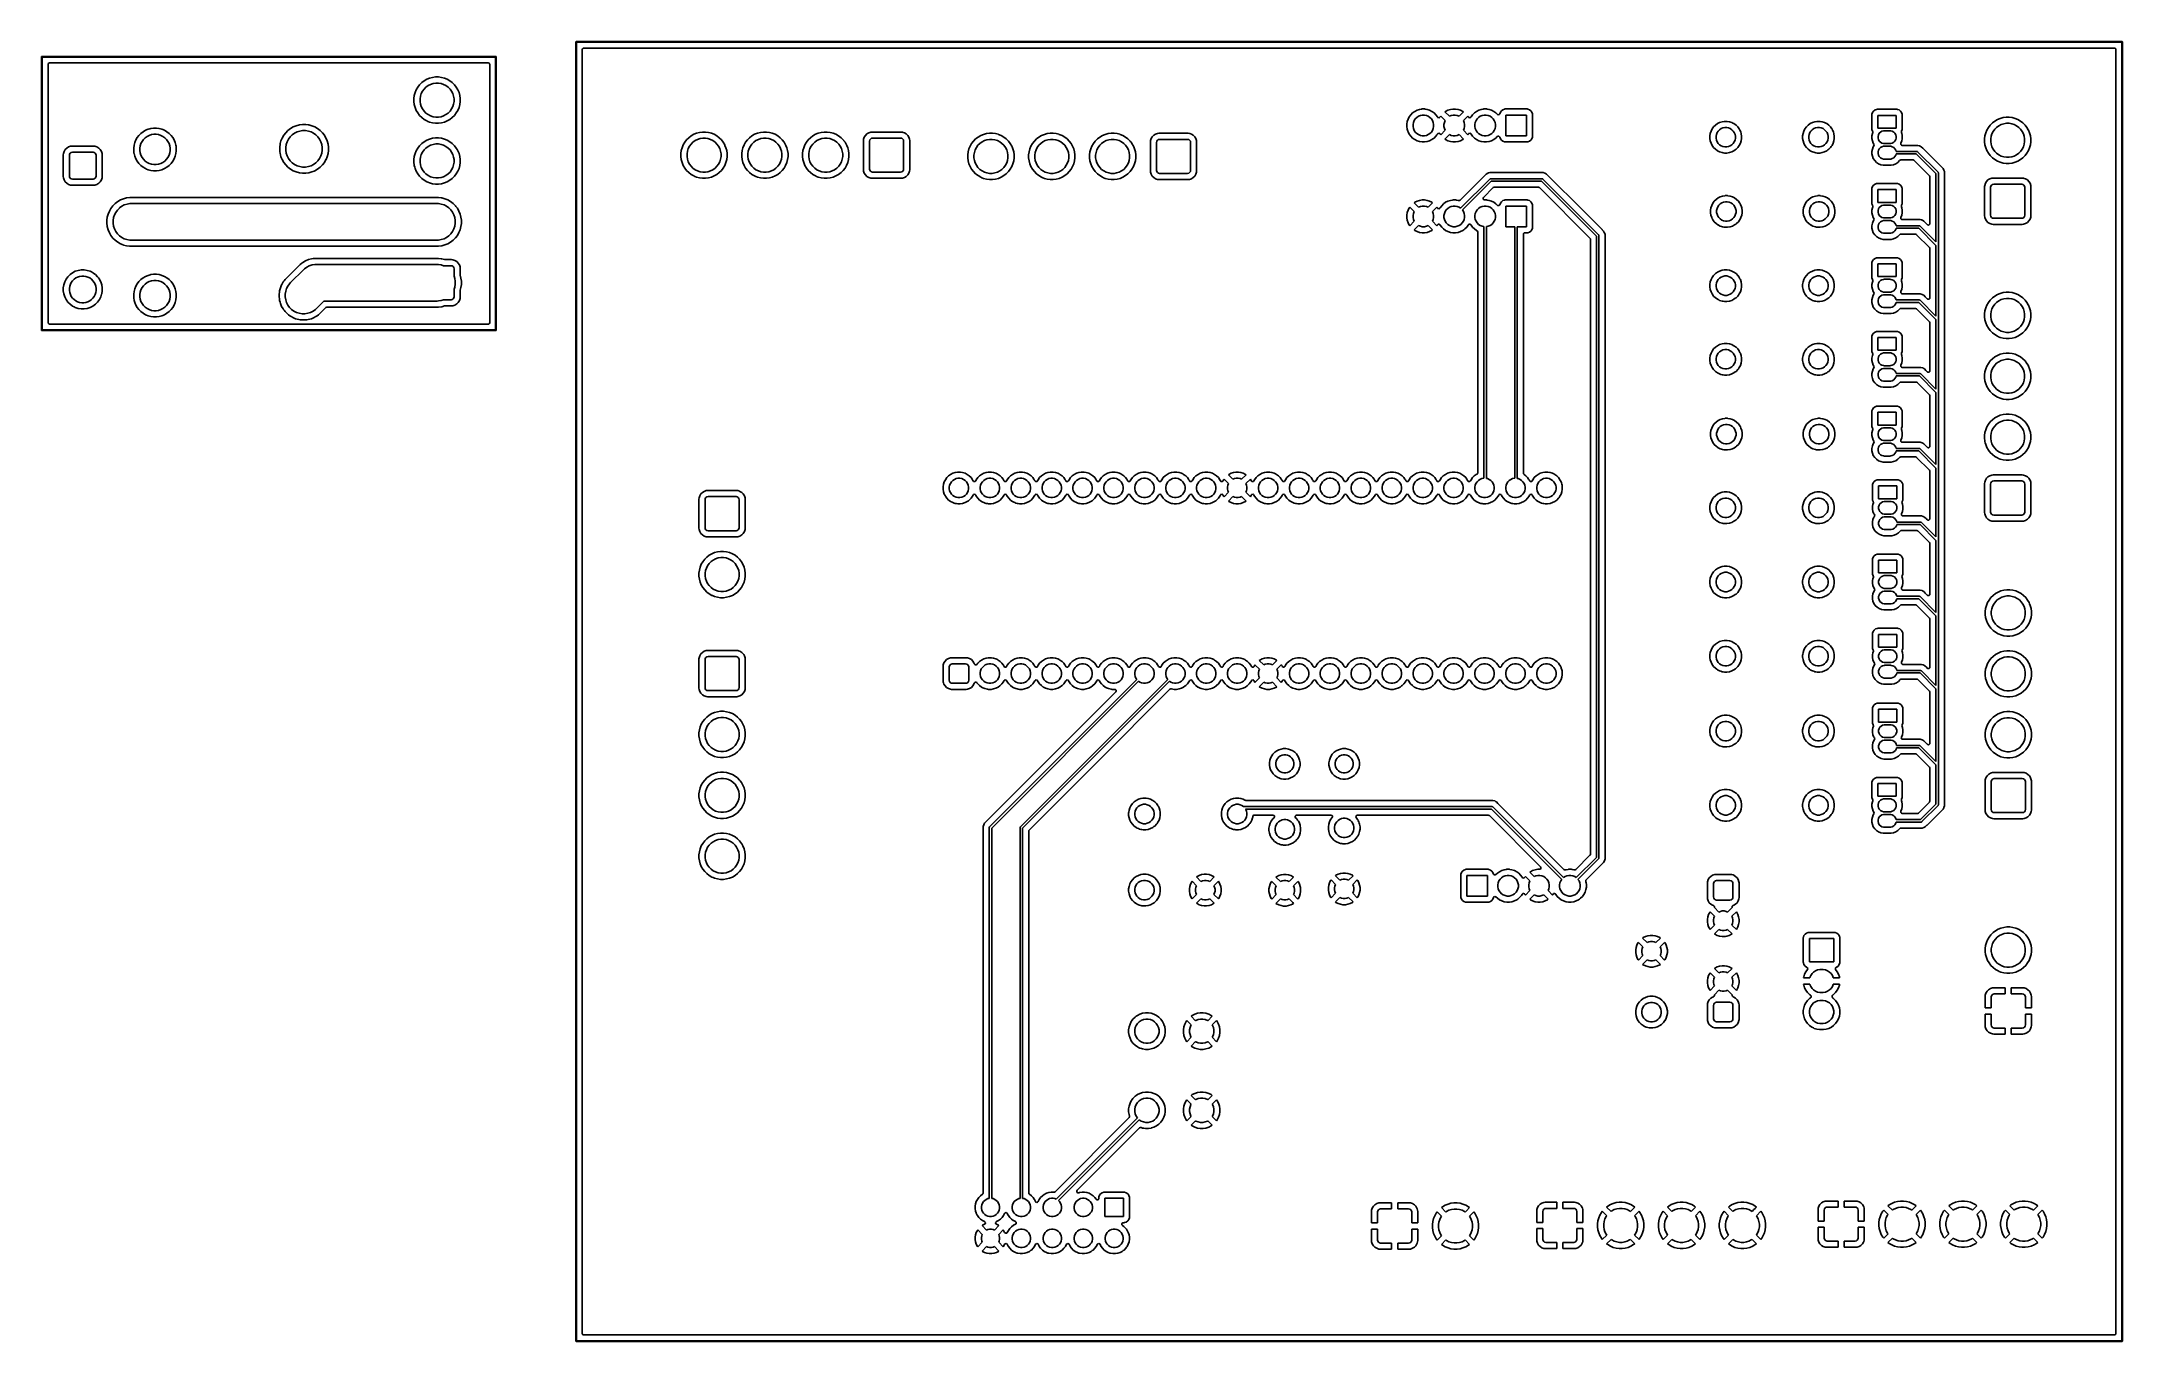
# Model space of a CAD drawing. Extents: x 4.07 to 10.8, y -5 to -0.8.
import ezdxf

# ---------------------------------------------------------------- set-up
doc = ezdxf.new("R2010")
doc.units = 0
doc.header["$MEASUREMENT"] = 0
doc.layers.add('BLACK', color=7, linetype='CONTINUOUS')

msp = doc.modelspace()

# ---------------------------------------------------------------- linework, layer by layer
at = {"layer": 'BLACK', "linetype": 'CONTINUOUS'}
for p, q in [((5.799, -0.8), (5.7991, -0.7996)), ((5.799, -5), (5.799, -0.8)), ((5.7991, -0.7996), (5.7996, -0.7991)), ((5.7996, -0.7991), (5.8, -0.799)), ((5.8, -0.799), (10.8, -0.799)), ((5.801, -0.801), (5.801, -4.999)), ((10.799, -0.801), (5.801, -0.801)), ((10.799, -4.999), (10.799, -0.801)), ((10.8, -0.799), (10.8004, -0.7991)), ((10.8004, -0.7991), (10.8009, -0.7996)), ((10.8009, -0.7996), (10.801, -0.8)), ((10.801, -0.8), (10.801, -5)), ((4.071, -0.848), (4.0711, -0.8476)), ((4.071, -1.732), (4.071, -0.848)), ((4.0711, -0.8476), (4.0716, -0.8471)), ((4.0716, -0.8471), (4.072, -0.847)), ((4.072, -0.847), (5.54, -0.847)), ((4.073, -0.849), (4.073, -1.731)), ((5.539, -0.849), (4.073, -0.849)), ((4.0917, -0.8726), (4.0925, -0.8699)), ((4.0917, -0.9831), (4.0917, -0.8726)), ((4.0925, -0.8699), (4.0946, -0.8681)), ((4.0946, -0.8681), (4.0966, -0.8677)), ((4.0966, -0.8677), (5.5154, -0.8677)), ((5.5154, -0.8677), (5.5181, -0.8685)), ((5.5181, -0.8685), (5.5199, -0.8706)), ((5.5199, -0.8706), (5.5203, -0.8726)), ((5.5203, -0.8726), (5.5203, -1.7074)), ((5.539, -1.731), (5.539, -0.849)), ((5.54, -0.847), (5.5404, -0.8471)), ((5.5404, -0.8471), (5.5409, -0.8476)), ((5.5409, -0.8476), (5.541, -0.848)), ((5.541, -0.848), (5.541, -1.732)), ((5.8197, -0.8246), (5.8205, -0.8219)), ((5.8197, -1.0658), (5.8197, -0.8246)), ((5.8205, -0.8219), (5.8226, -0.8201)), ((5.8226, -0.8201), (5.8246, -0.8197)), ((5.8246, -0.8197), (10.7754, -0.8197)), ((10.7754, -0.8197), (10.7781, -0.8205)), ((10.7781, -0.8205), (10.7799, -0.8226)), ((10.7799, -0.8226), (10.7803, -0.8246)), ((10.7803, -0.8246), (10.7803, -4.9754)), ((5.2936, -0.9386), (5.2877, -0.9463)), ((5.3006, -0.9316), (5.2936, -0.9386)), ((5.2936, -0.9386), (5.2936, -0.9386)), ((5.3083, -0.9257), (5.3006, -0.9316)), ((5.3006, -0.9316), (5.3006, -0.9316)), ((5.3168, -0.9207), (5.3083, -0.9257)), ((5.3142, -0.9461), (5.3212, -0.941)), ((5.3259, -0.917), (5.3168, -0.9207)), ((5.3168, -0.9207), (5.3168, -0.9207)), ((5.3212, -0.941), (5.3289, -0.9371)), ((5.3354, -0.9145), (5.3259, -0.917)), ((5.3289, -0.9371), (5.3371, -0.9344)), ((5.3451, -0.9132), (5.3354, -0.9145)), ((5.3371, -0.9344), (5.3457, -0.9331)), ((5.3549, -0.9132), (5.3451, -0.9132)), ((5.3451, -0.9132), (5.3451, -0.9132)), ((5.3451, -0.9132), (5.3451, -0.9132)), ((5.3457, -0.9331), (5.3543, -0.9331)), ((5.3543, -0.9331), (5.3629, -0.9344)), ((5.3646, -0.9145), (5.3549, -0.9132)), ((5.3549, -0.9132), (5.3549, -0.9132)), ((5.3549, -0.9132), (5.3549, -0.9132)), ((5.3629, -0.9344), (5.3711, -0.9371)), ((5.3741, -0.917), (5.3646, -0.9145)), ((5.3711, -0.9371), (5.3788, -0.941)), ((5.3832, -0.9207), (5.3741, -0.917)), ((5.3788, -0.941), (5.3858, -0.9461)), ((5.3917, -0.9257), (5.3832, -0.9207)), ((5.3832, -0.9207), (5.3832, -0.9207)), ((5.3994, -0.9316), (5.3917, -0.9257)), ((5.4064, -0.9386), (5.3994, -0.9316)), ((5.3994, -0.9316), (5.3994, -0.9316)), ((5.4123, -0.9463), (5.4064, -0.9386)), ((5.4064, -0.9386), (5.4064, -0.9386)), ((4.0917, -1.1646), (4.0917, -0.9831)), ((5.2765, -0.9734), (5.2752, -0.9831)), ((5.2752, -0.9831), (5.2752, -0.9831)), ((5.2752, -0.9831), (5.2752, -0.9929)), ((5.2752, -0.9929), (5.2752, -0.9929)), ((5.2752, -0.9929), (5.2765, -1.0026)), ((5.279, -0.9639), (5.2765, -0.9734)), ((5.2765, -1.0026), (5.279, -1.0121)), ((5.2827, -0.9548), (5.279, -0.9639)), ((5.2877, -0.9463), (5.2827, -0.9548)), ((5.2827, -0.9548), (5.2827, -0.9548)), ((5.2951, -0.9837), (5.2964, -0.9751)), ((5.2951, -0.9923), (5.2951, -0.9837)), ((5.2964, -1.0009), (5.2951, -0.9923)), ((5.2964, -0.9751), (5.2991, -0.9669)), ((5.2991, -1.0091), (5.2964, -1.0009)), ((5.2991, -0.9669), (5.303, -0.9592)), ((5.303, -1.0168), (5.2991, -1.0091)), ((5.303, -0.9592), (5.3081, -0.9522)), ((5.3081, -0.9522), (5.3142, -0.9461)), ((5.3858, -0.9461), (5.3919, -0.9522)), ((5.3919, -0.9522), (5.397, -0.9592)), ((5.397, -0.9592), (5.4009, -0.9669)), ((5.4009, -1.0091), (5.397, -1.0168)), ((5.4009, -0.9669), (5.4036, -0.9751)), ((5.4036, -1.0009), (5.4009, -1.0091)), ((5.4036, -0.9751), (5.4049, -0.9837)), ((5.4049, -0.9923), (5.4036, -1.0009)), ((5.4049, -0.9837), (5.4049, -0.9923)), ((5.4173, -0.9548), (5.4123, -0.9463)), ((5.421, -0.9639), (5.4173, -0.9548)), ((5.4235, -0.9734), (5.421, -0.9639)), ((5.421, -1.0121), (5.4235, -1.0026)), ((5.4248, -0.9831), (5.4235, -0.9734)), ((5.4235, -1.0026), (5.4248, -0.9929)), ((5.4248, -0.9929), (5.4248, -0.9831)), ((4.8851, -1.0748), (4.8761, -1.08)), ((4.8946, -1.0709), (4.8851, -1.0748)), ((4.8851, -1.0748), (4.8851, -1.0748)), ((4.9046, -1.0682), (4.8946, -1.0709)), ((4.8946, -1.0709), (4.8946, -1.0709)), ((4.9057, -1.068), (4.9046, -1.0682)), ((4.9148, -1.0668), (4.9057, -1.068)), ((4.9251, -1.0668), (4.9148, -1.0668)), ((4.9148, -1.0668), (4.9148, -1.0668)), ((4.9331, -1.0679), (4.9251, -1.0668)), ((4.9251, -1.0668), (4.9251, -1.0668)), ((4.9354, -1.0682), (4.9331, -1.0679)), ((4.9453, -1.0709), (4.9354, -1.0682)), ((4.9549, -1.0748), (4.9453, -1.0709)), ((4.9453, -1.0709), (4.9453, -1.0709)), ((4.9453, -1.0709), (4.9453, -1.0709)), ((4.9638, -1.08), (4.9549, -1.0748)), ((4.9549, -1.0748), (4.9549, -1.0748)), ((5.279, -1.0121), (5.2827, -1.0212)), ((5.2827, -1.0212), (5.2827, -1.0212)), ((5.2827, -1.0212), (5.2877, -1.0297)), ((5.2877, -1.0297), (5.2936, -1.0374)), ((5.2936, -1.0374), (5.2936, -1.0374)), ((5.2936, -1.0374), (5.3006, -1.0444)), ((5.3006, -1.0444), (5.3006, -1.0444)), ((5.3006, -1.0444), (5.3083, -1.0503)), ((5.3081, -1.0238), (5.303, -1.0168)), ((5.3142, -1.0299), (5.3081, -1.0238)), ((5.3083, -1.0503), (5.3168, -1.0553)), ((5.3212, -1.035), (5.3142, -1.0299)), ((5.3168, -1.0553), (5.3168, -1.0553)), ((5.3168, -1.0553), (5.3207, -1.0569)), ((5.3207, -1.0569), (5.3259, -1.059)), ((5.3289, -1.0389), (5.3212, -1.035)), ((5.3259, -1.059), (5.3354, -1.0615)), ((5.3371, -1.0416), (5.3289, -1.0389)), ((5.3354, -1.0615), (5.3451, -1.0628)), ((5.3457, -1.0429), (5.3371, -1.0416)), ((5.3451, -1.0628), (5.3451, -1.0628)), ((5.3451, -1.0628), (5.3549, -1.0628)), ((5.3543, -1.0429), (5.3457, -1.0429)), ((5.3629, -1.0416), (5.3543, -1.0429)), ((5.3549, -1.0628), (5.3646, -1.0615)), ((5.3549, -1.0628), (5.3549, -1.0628)), ((5.3711, -1.0389), (5.3629, -1.0416)), ((5.3646, -1.0615), (5.3741, -1.059)), ((5.3788, -1.035), (5.3711, -1.0389)), ((5.3741, -1.059), (5.3832, -1.0553)), ((5.3858, -1.0299), (5.3788, -1.035)), ((5.3832, -1.0553), (5.3917, -1.0503)), ((5.3919, -1.0238), (5.3858, -1.0299)), ((5.3917, -1.0503), (5.3994, -1.0444)), ((5.397, -1.0168), (5.3919, -1.0238)), ((5.3994, -1.0444), (5.4064, -1.0374)), ((5.4064, -1.0374), (5.4123, -1.0297)), ((5.4123, -1.0297), (5.4173, -1.0212)), ((5.4173, -1.0212), (5.421, -1.0121)), ((5.8197, -1.1611), (5.8197, -1.0658)), ((8.4881, -1.0575), (8.4868, -1.0658)), ((8.4868, -1.0658), (8.4868, -1.0742)), ((8.4868, -1.0742), (8.4879, -1.0812)), ((8.4907, -1.0496), (8.4881, -1.0575)), ((8.4945, -1.0421), (8.4907, -1.0496)), ((8.4994, -1.0354), (8.4945, -1.0421)), ((8.5054, -1.0294), (8.4994, -1.0354)), ((8.5121, -1.0245), (8.5054, -1.0294)), ((8.5067, -1.0667), (8.508, -1.0603)), ((8.5067, -1.0733), (8.5067, -1.0667)), ((8.508, -1.0797), (8.5067, -1.0733)), ((8.508, -1.0603), (8.5105, -1.0542)), ((8.5105, -1.0542), (8.5141, -1.0488)), ((8.5196, -1.0207), (8.5121, -1.0245)), ((8.5141, -1.0488), (8.5188, -1.0441)), ((8.5188, -1.0441), (8.5242, -1.0405)), ((8.5275, -1.0181), (8.5196, -1.0207)), ((8.5242, -1.0405), (8.5303, -1.038)), ((8.5339, -1.0171), (8.5275, -1.0181)), ((8.5303, -1.038), (8.5367, -1.0367)), ((8.5358, -1.0168), (8.5339, -1.0171)), ((8.5442, -1.0168), (8.5358, -1.0168)), ((8.5367, -1.0367), (8.5433, -1.0367)), ((8.5433, -1.0367), (8.5497, -1.038)), ((8.5461, -1.0171), (8.5442, -1.0168)), ((8.5525, -1.0181), (8.5461, -1.0171)), ((8.5497, -1.038), (8.5558, -1.0405)), ((8.5604, -1.0207), (8.5525, -1.0181)), ((8.5525, -1.0181), (8.5525, -1.0181)), ((8.5525, -1.0181), (8.5525, -1.0181)), ((8.5558, -1.0405), (8.5612, -1.0441)), ((8.5679, -1.0245), (8.5604, -1.0207)), ((8.5604, -1.0207), (8.5604, -1.0207)), ((8.5604, -1.0207), (8.5604, -1.0207)), ((8.5612, -1.0441), (8.5659, -1.0488)), ((8.5659, -1.0488), (8.5695, -1.0542)), ((8.5746, -1.0294), (8.5679, -1.0245)), ((8.5695, -1.0542), (8.572, -1.0603)), ((8.572, -1.0603), (8.5733, -1.0667)), ((8.5733, -1.0733), (8.572, -1.0797)), ((8.5733, -1.0667), (8.5733, -1.0733)), ((8.5806, -1.0354), (8.5746, -1.0294)), ((8.5855, -1.0421), (8.5806, -1.0354)), ((8.5857, -1.0425), (8.5855, -1.0421)), ((8.5855, -1.0421), (8.5855, -1.0421)), ((8.5855, -1.0421), (8.5855, -1.0421)), ((8.5872, -1.0443), (8.5857, -1.0425)), ((8.5898, -1.0452), (8.5872, -1.0443)), ((8.5925, -1.0445), (8.5898, -1.0452)), ((8.5944, -1.0425), (8.5925, -1.0445)), ((8.5945, -1.0421), (8.5944, -1.0425)), ((8.5961, -1.04), (8.5945, -1.0421)), ((8.5945, -1.0421), (8.5945, -1.0421)), ((8.6104, -1.0544), (8.5961, -1.04)), ((8.5961, -1.04), (8.5961, -1.04)), ((8.6067, -1.0667), (8.608, -1.0603)), ((8.6067, -1.0733), (8.6067, -1.0667)), ((8.608, -1.0797), (8.6067, -1.0733)), ((8.608, -1.0603), (8.6104, -1.0544)), ((8.6121, -1.0245), (8.61, -1.0261)), ((8.61, -1.0261), (8.61, -1.0261)), ((8.61, -1.0261), (8.6244, -1.0404)), ((8.6196, -1.0207), (8.6121, -1.0245)), ((8.6276, -1.0182), (8.6196, -1.0207)), ((8.6244, -1.0404), (8.6303, -1.038)), ((8.6358, -1.0169), (8.6276, -1.0182)), ((8.6276, -1.0182), (8.6276, -1.0182)), ((8.6303, -1.038), (8.6367, -1.0367)), ((8.6442, -1.0169), (8.6358, -1.0169)), ((8.6367, -1.0367), (8.6433, -1.0367)), ((8.6433, -1.0367), (8.6497, -1.038)), ((8.6524, -1.0182), (8.6442, -1.0169)), ((8.6497, -1.038), (8.6556, -1.0404)), ((8.6604, -1.0207), (8.6524, -1.0182)), ((8.6556, -1.0404), (8.67, -1.0261)), ((8.6679, -1.0245), (8.6604, -1.0207)), ((8.67, -1.0261), (8.6679, -1.0245)), ((8.6839, -1.04), (8.6696, -1.0544)), ((8.6696, -1.0544), (8.672, -1.0603)), ((8.672, -1.0603), (8.6733, -1.0667)), ((8.6733, -1.0733), (8.672, -1.0797)), ((8.6733, -1.0667), (8.6733, -1.0733)), ((8.6855, -1.0421), (8.6839, -1.04)), ((8.6839, -1.04), (8.6839, -1.04)), ((8.6856, -1.0425), (8.6855, -1.0421)), ((8.6872, -1.0443), (8.6856, -1.0425)), ((8.6898, -1.0452), (8.6872, -1.0443)), ((8.6924, -1.0445), (8.6898, -1.0452)), ((8.6943, -1.0425), (8.6924, -1.0445)), ((8.6945, -1.0421), (8.6943, -1.0425)), ((8.6994, -1.0354), (8.6945, -1.0421)), ((8.7054, -1.0294), (8.6994, -1.0354)), ((8.7121, -1.0245), (8.7054, -1.0294)), ((8.7067, -1.0667), (8.708, -1.0603)), ((8.7067, -1.0733), (8.7067, -1.0667)), ((8.708, -1.0797), (8.7067, -1.0733)), ((8.708, -1.0603), (8.7105, -1.0542)), ((8.7105, -1.0542), (8.7141, -1.0488)), ((8.7196, -1.0207), (8.7121, -1.0245)), ((8.7141, -1.0488), (8.7188, -1.0441)), ((8.7188, -1.0441), (8.7242, -1.0405)), ((8.7275, -1.0181), (8.7196, -1.0207)), ((8.7242, -1.0405), (8.7303, -1.038)), ((8.7339, -1.0171), (8.7275, -1.0181)), ((8.7303, -1.038), (8.7367, -1.0367)), ((8.7358, -1.0168), (8.7339, -1.0171)), ((8.7442, -1.0168), (8.7358, -1.0168)), ((8.7367, -1.0367), (8.7433, -1.0367)), ((8.7433, -1.0367), (8.7497, -1.038)), ((8.7461, -1.0171), (8.7442, -1.0168)), ((8.7525, -1.0181), (8.7461, -1.0171)), ((8.7497, -1.038), (8.7558, -1.0405)), ((8.7604, -1.0207), (8.7525, -1.0181)), ((8.7525, -1.0181), (8.7525, -1.0181)), ((8.7525, -1.0181), (8.7525, -1.0181)), ((8.7558, -1.0405), (8.7612, -1.0441)), ((8.7679, -1.0245), (8.7604, -1.0207)), ((8.7604, -1.0207), (8.7604, -1.0207)), ((8.7604, -1.0207), (8.7604, -1.0207)), ((8.7612, -1.0441), (8.7659, -1.0488)), ((8.7659, -1.0488), (8.7695, -1.0542)), ((8.7746, -1.0294), (8.7679, -1.0245)), ((8.7695, -1.0542), (8.772, -1.0603)), ((8.772, -1.0603), (8.7733, -1.0667)), ((8.7733, -1.0733), (8.772, -1.0797)), ((8.7733, -1.0667), (8.7733, -1.0733)), ((8.7791, -1.0339), (8.7746, -1.0294)), ((8.7802, -1.0347), (8.7791, -1.0339)), ((8.7829, -1.0353), (8.7802, -1.0347)), ((8.7855, -1.0344), (8.7829, -1.0353)), ((8.7871, -1.0322), (8.7855, -1.0344)), ((8.7891, -1.027), (8.7871, -1.0322)), ((8.7925, -1.0225), (8.7891, -1.027)), ((8.7891, -1.027), (8.7891, -1.027)), ((8.797, -1.0191), (8.7925, -1.0225)), ((8.7925, -1.0225), (8.7925, -1.0225)), ((8.8023, -1.0171), (8.797, -1.0191)), ((8.797, -1.0191), (8.797, -1.0191)), ((8.8047, -1.0168), (8.8023, -1.0171)), ((8.8753, -1.0168), (8.8047, -1.0168)), ((8.8047, -1.0168), (8.8047, -1.0168)), ((8.8065, -1.1035), (8.8065, -1.0365)), ((8.8065, -1.0365), (8.8735, -1.0365)), ((8.8735, -1.0365), (8.8735, -1.1035)), ((8.8777, -1.0171), (8.8753, -1.0168)), ((8.8753, -1.0168), (8.8753, -1.0168)), ((8.8753, -1.0168), (8.8753, -1.0168)), ((8.8753, -1.0168), (8.8753, -1.0168)), ((8.883, -1.0191), (8.8777, -1.0171)), ((8.8777, -1.0171), (8.8777, -1.0171)), ((8.8875, -1.0225), (8.883, -1.0191)), ((8.883, -1.0191), (8.883, -1.0191)), ((8.8909, -1.027), (8.8875, -1.0225)), ((8.8875, -1.0225), (8.8875, -1.0225)), ((8.8929, -1.0323), (8.8909, -1.027)), ((8.8909, -1.027), (8.8909, -1.027)), ((8.8932, -1.0347), (8.8929, -1.0323)), ((8.8932, -1.0353), (8.8932, -1.0347)), ((8.8932, -1.0347), (8.8932, -1.0347)), ((8.8932, -1.0354), (8.8932, -1.0353)), ((8.8932, -1.07), (8.8932, -1.0354)), ((8.8932, -1.104), (8.8932, -1.07)), ((9.4789, -1.0746), (9.4742, -1.0812)), ((9.4846, -1.0689), (9.4789, -1.0746)), ((9.4912, -1.0642), (9.4846, -1.0689)), ((9.4983, -1.0606), (9.4912, -1.0642)), ((9.506, -1.0581), (9.4983, -1.0606)), ((9.513, -1.057), (9.506, -1.0581)), ((9.5089, -1.0779), (9.5149, -1.0767)), ((9.514, -1.0568), (9.513, -1.057)), ((9.522, -1.0568), (9.514, -1.0568)), ((9.5149, -1.0767), (9.5211, -1.0767)), ((9.5211, -1.0767), (9.5271, -1.0779)), ((9.5231, -1.057), (9.522, -1.0568)), ((9.53, -1.0581), (9.5231, -1.057)), ((9.5377, -1.0606), (9.53, -1.0581)), ((9.5413, -1.0624), (9.5377, -1.0606)), ((9.5448, -1.0642), (9.5413, -1.0624)), ((9.5514, -1.0689), (9.5448, -1.0642)), ((9.5448, -1.0642), (9.5448, -1.0642)), ((9.5448, -1.0642), (9.5448, -1.0642)), ((9.5571, -1.0746), (9.5514, -1.0689)), ((9.5613, -1.0806), (9.5571, -1.0746)), ((9.7789, -1.0746), (9.7742, -1.0812)), ((9.7846, -1.0689), (9.7789, -1.0746)), ((9.7912, -1.0642), (9.7846, -1.0689)), ((9.7983, -1.0606), (9.7912, -1.0642)), ((9.806, -1.0581), (9.7983, -1.0606)), ((9.813, -1.057), (9.806, -1.0581)), ((9.8089, -1.0779), (9.8149, -1.0767)), ((9.814, -1.0568), (9.813, -1.057)), ((9.822, -1.0568), (9.814, -1.0568)), ((9.8149, -1.0767), (9.8211, -1.0767)), ((9.8211, -1.0767), (9.8271, -1.0779)), ((9.8231, -1.057), (9.822, -1.0568)), ((9.83, -1.0581), (9.8231, -1.057)), ((9.8377, -1.0606), (9.83, -1.0581)), ((9.8413, -1.0624), (9.8377, -1.0606)), ((9.8448, -1.0642), (9.8413, -1.0624)), ((9.8514, -1.0689), (9.8448, -1.0642)), ((9.8448, -1.0642), (9.8448, -1.0642)), ((9.8448, -1.0642), (9.8448, -1.0642)), ((9.8571, -1.0746), (9.8514, -1.0689)), ((9.8613, -1.0806), (9.8571, -1.0746)), ((9.991, -1.0331), (9.9908, -1.0347)), ((9.9908, -1.0347), (9.9908, -1.0354)), ((9.9908, -1.0354), (9.9908, -1.0354)), ((9.9908, -1.0354), (9.9908, -1.0806)), ((9.993, -1.0278), (9.991, -1.0331)), ((9.9964, -1.0233), (9.993, -1.0278)), ((9.993, -1.0278), (9.993, -1.0278)), ((10.0009, -1.0199), (9.9964, -1.0233)), ((9.9964, -1.0233), (9.9964, -1.0233)), ((10.0062, -1.0179), (10.0009, -1.0199)), ((10.0009, -1.0199), (10.0009, -1.0199)), ((10.0086, -1.0176), (10.0062, -1.0179)), ((10.0714, -1.0176), (10.0086, -1.0176)), ((10.0086, -1.0176), (10.0086, -1.0176)), ((10.0105, -1.0787), (10.0105, -1.0373)), ((10.0105, -1.0373), (10.0695, -1.0373)), ((10.0695, -1.0373), (10.0695, -1.0787)), ((10.0738, -1.0179), (10.0714, -1.0176)), ((10.0714, -1.0176), (10.0714, -1.0176)), ((10.0714, -1.0176), (10.0714, -1.0176)), ((10.0714, -1.0176), (10.0714, -1.0176)), ((10.0791, -1.0199), (10.0738, -1.0179)), ((10.0738, -1.0179), (10.0738, -1.0179)), ((10.0836, -1.0233), (10.0791, -1.0199)), ((10.0791, -1.0199), (10.0791, -1.0199)), ((10.087, -1.0278), (10.0836, -1.0233)), ((10.0836, -1.0233), (10.0836, -1.0233)), ((10.089, -1.0331), (10.087, -1.0278)), ((10.087, -1.0278), (10.087, -1.0278)), ((10.087, -1.0278), (10.087, -1.0278)), ((10.0892, -1.0354), (10.089, -1.0331)), ((10.0892, -1.0806), (10.0892, -1.0354)), ((10.3677, -1.0763), (10.3627, -1.0848)), ((10.3736, -1.0686), (10.3677, -1.0763)), ((10.3806, -1.0616), (10.3736, -1.0686)), ((10.3736, -1.0686), (10.3736, -1.0686)), ((10.3883, -1.0557), (10.3806, -1.0616)), ((10.3806, -1.0616), (10.3806, -1.0616)), ((10.3881, -1.0822), (10.3942, -1.0761)), ((10.3968, -1.0507), (10.3883, -1.0557)), ((10.3942, -1.0761), (10.4012, -1.071)), ((10.4059, -1.047), (10.3968, -1.0507)), ((10.3968, -1.0507), (10.3968, -1.0507)), ((10.4012, -1.071), (10.4089, -1.0671)), ((10.4154, -1.0445), (10.4059, -1.047)), ((10.4089, -1.0671), (10.4171, -1.0644)), ((10.4251, -1.0432), (10.4154, -1.0445)), ((10.4171, -1.0644), (10.4257, -1.0631)), ((10.4349, -1.0432), (10.4251, -1.0432)), ((10.4251, -1.0432), (10.4251, -1.0432)), ((10.4251, -1.0432), (10.4251, -1.0432)), ((10.4257, -1.0631), (10.4343, -1.0631)), ((10.4343, -1.0631), (10.4429, -1.0644)), ((10.4446, -1.0445), (10.4349, -1.0432)), ((10.4349, -1.0432), (10.4349, -1.0432)), ((10.4349, -1.0432), (10.4349, -1.0432)), ((10.4429, -1.0644), (10.4511, -1.0671)), ((10.4541, -1.047), (10.4446, -1.0445)), ((10.4511, -1.0671), (10.4588, -1.071)), ((10.4632, -1.0507), (10.4541, -1.047)), ((10.4588, -1.071), (10.4658, -1.0761)), ((10.4717, -1.0557), (10.4632, -1.0507)), ((10.4632, -1.0507), (10.4632, -1.0507)), ((10.4658, -1.0761), (10.4719, -1.0822)), ((10.4794, -1.0616), (10.4717, -1.0557)), ((10.4864, -1.0686), (10.4794, -1.0616)), ((10.4794, -1.0616), (10.4794, -1.0616)), ((10.4923, -1.0763), (10.4864, -1.0686)), ((10.4864, -1.0686), (10.4864, -1.0686)), ((10.4967, -1.0839), (10.4923, -1.0763)), ((4.1521, -1.1432), (4.1472, -1.1481)), ((4.158, -1.1396), (4.1521, -1.1432)), ((4.1613, -1.1385), (4.158, -1.1396)), ((4.158, -1.1396), (4.158, -1.1396)), ((4.1645, -1.1374), (4.1613, -1.1385)), ((4.1686, -1.137), (4.1645, -1.1374)), ((4.1645, -1.1374), (4.1645, -1.1374)), ((4.2394, -1.137), (4.1686, -1.137)), ((4.1686, -1.137), (4.1686, -1.137)), ((4.2435, -1.1374), (4.2394, -1.137)), ((4.2394, -1.137), (4.2394, -1.137)), ((4.25, -1.1396), (4.2435, -1.1374)), ((4.2435, -1.1374), (4.2435, -1.1374)), ((4.2557, -1.143), (4.25, -1.1396)), ((4.2559, -1.1432), (4.2557, -1.143)), ((4.2608, -1.1481), (4.2559, -1.1432)), ((4.3699, -1.1341), (4.3688, -1.143)), ((4.3688, -1.143), (4.3688, -1.1521)), ((4.3723, -1.1254), (4.3699, -1.1341)), ((4.3699, -1.1341), (4.3699, -1.1341)), ((4.3757, -1.117), (4.3723, -1.1254)), ((4.3803, -1.1092), (4.3757, -1.117)), ((4.3757, -1.117), (4.3757, -1.117)), ((4.3858, -1.102), (4.3803, -1.1092)), ((4.3921, -1.0956), (4.3858, -1.102)), ((4.3886, -1.1437), (4.3898, -1.1361)), ((4.3886, -1.1514), (4.3886, -1.1437)), ((4.3898, -1.1361), (4.3922, -1.1287)), ((4.3993, -1.0901), (4.3921, -1.0956)), ((4.3922, -1.1287), (4.3957, -1.1218)), ((4.3957, -1.1218), (4.4003, -1.1156)), ((4.4071, -1.0856), (4.3993, -1.0901)), ((4.4003, -1.1156), (4.4057, -1.1101)), ((4.4057, -1.1101), (4.412, -1.1056)), ((4.4155, -1.0822), (4.4071, -1.0856)), ((4.4071, -1.0856), (4.4071, -1.0856)), ((4.412, -1.1056), (4.4189, -1.1021)), ((4.4205, -1.0808), (4.4155, -1.0822)), ((4.4189, -1.1021), (4.4262, -1.0997)), ((4.4242, -1.0798), (4.4205, -1.0808)), ((4.4246, -1.0798), (4.4242, -1.0798)), ((4.4332, -1.0786), (4.4246, -1.0798)), ((4.4262, -1.0997), (4.4338, -1.0985)), ((4.4422, -1.0786), (4.4332, -1.0786)), ((4.4332, -1.0786), (4.4332, -1.0786)), ((4.4338, -1.0985), (4.4415, -1.0985)), ((4.4415, -1.0985), (4.4492, -1.0997)), ((4.4497, -1.0796), (4.4422, -1.0786)), ((4.4422, -1.0786), (4.4422, -1.0786)), ((4.4492, -1.0997), (4.4565, -1.1021)), ((4.4512, -1.0798), (4.4497, -1.0796)), ((4.4599, -1.0822), (4.4512, -1.0798)), ((4.4565, -1.1021), (4.4634, -1.1056)), ((4.4682, -1.0856), (4.4599, -1.0822)), ((4.4634, -1.1056), (4.4696, -1.1101)), ((4.4761, -1.0901), (4.4682, -1.0856)), ((4.4682, -1.0856), (4.4682, -1.0856)), ((4.4696, -1.1101), (4.4751, -1.1156)), ((4.4751, -1.1156), (4.4796, -1.1218)), ((4.4832, -1.0956), (4.4761, -1.0901)), ((4.4796, -1.1218), (4.4832, -1.1287)), ((4.4896, -1.102), (4.4832, -1.0956)), ((4.4832, -1.0956), (4.4832, -1.0956)), ((4.4832, -1.1287), (4.4855, -1.1361)), ((4.4855, -1.1361), (4.4867, -1.1437)), ((4.4867, -1.1437), (4.4867, -1.1514)), ((4.4951, -1.1092), (4.4896, -1.102)), ((4.4896, -1.102), (4.4896, -1.102)), ((4.4996, -1.117), (4.4951, -1.1092)), ((4.4951, -1.1092), (4.4951, -1.1092)), ((4.4951, -1.1092), (4.4951, -1.1092)), ((4.501, -1.1202), (4.4996, -1.117)), ((4.4996, -1.117), (4.4996, -1.117)), ((4.4996, -1.117), (4.4996, -1.117)), ((4.5031, -1.1254), (4.501, -1.1202)), ((4.5054, -1.1341), (4.5031, -1.1254)), ((4.5058, -1.137), (4.5054, -1.1341)), ((4.5063, -1.1404), (4.5058, -1.137)), ((4.5063, -1.1409), (4.5063, -1.1404)), ((4.5065, -1.142), (4.5063, -1.1409)), ((4.5066, -1.143), (4.5065, -1.142)), ((4.5066, -1.1521), (4.5066, -1.143)), ((4.8426, -1.1302), (4.8412, -1.1404)), ((4.8412, -1.1404), (4.8412, -1.1508)), ((4.843, -1.1285), (4.8426, -1.1302)), ((4.8452, -1.1202), (4.843, -1.1285)), ((4.8492, -1.1107), (4.8452, -1.1202)), ((4.8452, -1.1202), (4.8452, -1.1202)), ((4.8543, -1.1017), (4.8492, -1.1107)), ((4.8492, -1.1107), (4.8492, -1.1107)), ((4.8606, -1.0935), (4.8543, -1.1017)), ((4.8679, -1.0862), (4.8606, -1.0935)), ((4.8611, -1.141), (4.8625, -1.1318)), ((4.8611, -1.1502), (4.8611, -1.141)), ((4.8625, -1.1318), (4.8654, -1.123)), ((4.8654, -1.123), (4.8696, -1.1147)), ((4.8761, -1.08), (4.8679, -1.0862)), ((4.8696, -1.1147), (4.8751, -1.1072)), ((4.8751, -1.1072), (4.8816, -1.1007)), ((4.8816, -1.1007), (4.8891, -1.0952)), ((4.8891, -1.0952), (4.8974, -1.091)), ((4.8974, -1.091), (4.9062, -1.0882)), ((4.9062, -1.0882), (4.9153, -1.0867)), ((4.9153, -1.0867), (4.9246, -1.0867)), ((4.9246, -1.0867), (4.9338, -1.0882)), ((4.9338, -1.0882), (4.9426, -1.091)), ((4.9426, -1.091), (4.9508, -1.0952)), ((4.9508, -1.0952), (4.9583, -1.1007)), ((4.9583, -1.1007), (4.9649, -1.1072)), ((4.972, -1.0862), (4.9638, -1.08)), ((4.9649, -1.1072), (4.9703, -1.1147)), ((4.9703, -1.1147), (4.9745, -1.123)), ((4.9793, -1.0935), (4.972, -1.0862)), ((4.972, -1.0862), (4.972, -1.0862)), ((4.9745, -1.123), (4.9774, -1.1318)), ((4.9774, -1.1318), (4.9788, -1.141)), ((4.9788, -1.141), (4.9788, -1.1502)), ((4.9856, -1.1017), (4.9793, -1.0935)), ((4.9793, -1.0935), (4.9793, -1.0935)), ((4.9908, -1.1107), (4.9856, -1.1017)), ((4.9934, -1.117), (4.9908, -1.1107)), ((4.9908, -1.1107), (4.9908, -1.1107)), ((4.9947, -1.1202), (4.9934, -1.117)), ((4.9974, -1.1302), (4.9947, -1.1202)), ((4.9987, -1.1404), (4.9974, -1.1302)), ((4.9987, -1.1508), (4.9987, -1.1404)), ((5.2877, -1.1432), (5.2827, -1.1517)), ((5.2936, -1.1354), (5.2877, -1.1432)), ((5.3006, -1.1285), (5.2936, -1.1354)), ((5.2936, -1.1354), (5.2936, -1.1354)), ((5.3083, -1.1225), (5.3006, -1.1285)), ((5.3006, -1.1285), (5.3006, -1.1285)), ((5.3081, -1.1491), (5.3142, -1.1429)), ((5.3168, -1.1176), (5.3083, -1.1225)), ((5.3142, -1.1429), (5.3212, -1.1379)), ((5.3259, -1.1138), (5.3168, -1.1176)), ((5.3168, -1.1176), (5.3168, -1.1176)), ((5.3212, -1.1379), (5.3289, -1.1339)), ((5.3354, -1.1113), (5.3259, -1.1138)), ((5.3289, -1.1339), (5.3371, -1.1313)), ((5.3451, -1.11), (5.3354, -1.1113)), ((5.3371, -1.1313), (5.3457, -1.1299)), ((5.3549, -1.11), (5.3451, -1.11)), ((5.3451, -1.11), (5.3451, -1.11)), ((5.3451, -1.11), (5.3451, -1.11)), ((5.3457, -1.1299), (5.3543, -1.1299)), ((5.3543, -1.1299), (5.3629, -1.1313)), ((5.3646, -1.1113), (5.3549, -1.11)), ((5.3549, -1.11), (5.3549, -1.11)), ((5.3549, -1.11), (5.3549, -1.11)), ((5.3629, -1.1313), (5.3711, -1.1339)), ((5.3741, -1.1138), (5.3646, -1.1113)), ((5.3711, -1.1339), (5.3788, -1.1379)), ((5.3832, -1.1176), (5.3741, -1.1138)), ((5.3788, -1.1379), (5.3858, -1.1429)), ((5.3917, -1.1225), (5.3832, -1.1176)), ((5.3832, -1.1176), (5.3832, -1.1176)), ((5.3858, -1.1429), (5.3919, -1.1491)), ((5.3994, -1.1285), (5.3917, -1.1225)), ((5.4064, -1.1354), (5.3994, -1.1285)), ((5.3994, -1.1285), (5.3994, -1.1285)), ((5.4123, -1.1432), (5.4064, -1.1354)), ((5.4064, -1.1354), (5.4064, -1.1354)), ((5.4152, -1.1481), (5.4123, -1.1432)), ((6.1424, -1.1419), (6.1399, -1.1514)), ((6.1462, -1.1328), (6.1424, -1.1419)), ((6.1511, -1.1243), (6.1462, -1.1328)), ((6.1462, -1.1328), (6.1462, -1.1328)), ((6.1571, -1.1166), (6.1511, -1.1243)), ((6.164, -1.1096), (6.1571, -1.1166)), ((6.1571, -1.1166), (6.1571, -1.1166)), ((6.1625, -1.1449), (6.1665, -1.1372)), ((6.1718, -1.1037), (6.164, -1.1096)), ((6.164, -1.1096), (6.164, -1.1096)), ((6.1665, -1.1372), (6.1715, -1.1302)), ((6.1715, -1.1302), (6.1777, -1.1241)), ((6.1803, -1.0987), (6.1718, -1.1037)), ((6.1777, -1.1241), (6.1846, -1.119)), ((6.1893, -1.095), (6.1803, -1.0987)), ((6.1803, -1.0987), (6.1803, -1.0987)), ((6.1846, -1.119), (6.1924, -1.1151)), ((6.1988, -1.0925), (6.1893, -1.095)), ((6.1924, -1.1151), (6.2006, -1.1124)), ((6.2085, -1.0912), (6.1988, -1.0925)), ((6.2006, -1.1124), (6.2091, -1.1111)), ((6.2184, -1.0912), (6.2085, -1.0912)), ((6.2085, -1.0912), (6.2085, -1.0912)), ((6.2085, -1.0912), (6.2085, -1.0912)), ((6.2091, -1.1111), (6.2178, -1.1111)), ((6.2178, -1.1111), (6.2263, -1.1124)), ((6.2281, -1.0925), (6.2184, -1.0912)), ((6.2184, -1.0912), (6.2184, -1.0912)), ((6.2184, -1.0912), (6.2184, -1.0912)), ((6.2263, -1.1124), (6.2345, -1.1151)), ((6.233, -1.0938), (6.2281, -1.0925)), ((6.2281, -1.0925), (6.2281, -1.0925)), ((6.2281, -1.0925), (6.2281, -1.0925)), ((6.2376, -1.095), (6.233, -1.0938)), ((6.2345, -1.1151), (6.2422, -1.119)), ((6.2466, -1.0987), (6.2376, -1.095)), ((6.2422, -1.119), (6.2492, -1.1241)), ((6.2551, -1.1037), (6.2466, -1.0987)), ((6.2466, -1.0987), (6.2466, -1.0987)), ((6.2492, -1.1241), (6.2554, -1.1302)), ((6.2629, -1.1096), (6.2551, -1.1037)), ((6.2554, -1.1302), (6.2604, -1.1372)), ((6.2604, -1.1372), (6.2644, -1.1449)), ((6.2698, -1.1166), (6.2629, -1.1096)), ((6.2629, -1.1096), (6.2629, -1.1096)), ((6.2758, -1.1243), (6.2698, -1.1166)), ((6.2698, -1.1166), (6.2698, -1.1166)), ((6.2807, -1.1328), (6.2758, -1.1243)), ((6.2813, -1.1344), (6.2807, -1.1328)), ((6.2807, -1.1328), (6.2807, -1.1328)), ((6.2845, -1.1419), (6.2813, -1.1344)), ((6.287, -1.1514), (6.2845, -1.1419)), ((6.3393, -1.1419), (6.3368, -1.1514)), ((6.343, -1.1328), (6.3393, -1.1419)), ((6.348, -1.1243), (6.343, -1.1328)), ((6.343, -1.1328), (6.343, -1.1328)), ((6.3539, -1.1166), (6.348, -1.1243)), ((6.3609, -1.1096), (6.3539, -1.1166)), ((6.3539, -1.1166), (6.3539, -1.1166)), ((6.3594, -1.1449), (6.3633, -1.1372)), ((6.3686, -1.1037), (6.3609, -1.1096)), ((6.3609, -1.1096), (6.3609, -1.1096)), ((6.3633, -1.1372), (6.3684, -1.1302)), ((6.3684, -1.1302), (6.3745, -1.1241)), ((6.3771, -1.0987), (6.3686, -1.1037)), ((6.3745, -1.1241), (6.3815, -1.119)), ((6.3862, -1.095), (6.3771, -1.0987)), ((6.3771, -1.0987), (6.3771, -1.0987)), ((6.3815, -1.119), (6.3892, -1.1151)), ((6.3957, -1.0925), (6.3862, -1.095)), ((6.3892, -1.1151), (6.3974, -1.1124)), ((6.4054, -1.0912), (6.3957, -1.0925)), ((6.3974, -1.1124), (6.406, -1.1111)), ((6.4152, -1.0912), (6.4054, -1.0912)), ((6.4054, -1.0912), (6.4054, -1.0912)), ((6.4054, -1.0912), (6.4054, -1.0912)), ((6.406, -1.1111), (6.4146, -1.1111)), ((6.4146, -1.1111), (6.4232, -1.1124)), ((6.4249, -1.0925), (6.4152, -1.0912)), ((6.4152, -1.0912), (6.4152, -1.0912)), ((6.4152, -1.0912), (6.4152, -1.0912)), ((6.4232, -1.1124), (6.4314, -1.1151)), ((6.4298, -1.0938), (6.4249, -1.0925)), ((6.4249, -1.0925), (6.4249, -1.0925)), ((6.4249, -1.0925), (6.4249, -1.0925)), ((6.4344, -1.095), (6.4298, -1.0938)), ((6.4314, -1.1151), (6.4391, -1.119)), ((6.4435, -1.0987), (6.4344, -1.095)), ((6.4391, -1.119), (6.4461, -1.1241)), ((6.452, -1.1037), (6.4435, -1.0987)), ((6.4435, -1.0987), (6.4435, -1.0987)), ((6.4461, -1.1241), (6.4522, -1.1302)), ((6.4597, -1.1096), (6.452, -1.1037)), ((6.4522, -1.1302), (6.4573, -1.1372)), ((6.4573, -1.1372), (6.4612, -1.1449)), ((6.4667, -1.1166), (6.4597, -1.1096)), ((6.4597, -1.1096), (6.4597, -1.1096)), ((6.4726, -1.1243), (6.4667, -1.1166)), ((6.4667, -1.1166), (6.4667, -1.1166)), ((6.4775, -1.1328), (6.4726, -1.1243)), ((6.4782, -1.1344), (6.4775, -1.1328)), ((6.4775, -1.1328), (6.4775, -1.1328)), ((6.4813, -1.1419), (6.4782, -1.1344)), ((6.4838, -1.1514), (6.4813, -1.1419)), ((6.5361, -1.1419), (6.5336, -1.1514)), ((6.5399, -1.1328), (6.5361, -1.1419)), ((6.5448, -1.1243), (6.5399, -1.1328)), ((6.5399, -1.1328), (6.5399, -1.1328)), ((6.5508, -1.1166), (6.5448, -1.1243)), ((6.5577, -1.1096), (6.5508, -1.1166)), ((6.5508, -1.1166), (6.5508, -1.1166)), ((6.5562, -1.1449), (6.5602, -1.1372)), ((6.5655, -1.1037), (6.5577, -1.1096)), ((6.5577, -1.1096), (6.5577, -1.1096)), ((6.5602, -1.1372), (6.5652, -1.1302)), ((6.5652, -1.1302), (6.5714, -1.1241)), ((6.574, -1.0987), (6.5655, -1.1037)), ((6.5714, -1.1241), (6.5784, -1.119)), ((6.583, -1.095), (6.574, -1.0987)), ((6.574, -1.0987), (6.574, -1.0987)), ((6.5784, -1.119), (6.5861, -1.1151)), ((6.5925, -1.0925), (6.583, -1.095)), ((6.5861, -1.1151), (6.5943, -1.1124)), ((6.6022, -1.0912), (6.5925, -1.0925)), ((6.5943, -1.1124), (6.6028, -1.1111)), ((6.6121, -1.0912), (6.6022, -1.0912)), ((6.6022, -1.0912), (6.6022, -1.0912)), ((6.6022, -1.0912), (6.6022, -1.0912)), ((6.6028, -1.1111), (6.6115, -1.1111)), ((6.6115, -1.1111), (6.62, -1.1124)), ((6.6218, -1.0925), (6.6121, -1.0912)), ((6.6121, -1.0912), (6.6121, -1.0912)), ((6.6121, -1.0912), (6.6121, -1.0912)), ((6.62, -1.1124), (6.6282, -1.1151)), ((6.6267, -1.0938), (6.6218, -1.0925)), ((6.6218, -1.0925), (6.6218, -1.0925)), ((6.6218, -1.0925), (6.6218, -1.0925)), ((6.6313, -1.095), (6.6267, -1.0938)), ((6.6282, -1.1151), (6.6359, -1.119)), ((6.6403, -1.0987), (6.6313, -1.095)), ((6.6359, -1.119), (6.6429, -1.1241)), ((6.6488, -1.1037), (6.6403, -1.0987)), ((6.6403, -1.0987), (6.6403, -1.0987)), ((6.6429, -1.1241), (6.6491, -1.1302)), ((6.6566, -1.1096), (6.6488, -1.1037)), ((6.6491, -1.1302), (6.6541, -1.1372)), ((6.6541, -1.1372), (6.6581, -1.1449)), ((6.6635, -1.1166), (6.6566, -1.1096)), ((6.6566, -1.1096), (6.6566, -1.1096)), ((6.6652, -1.1188), (6.6635, -1.1166)), ((6.6635, -1.1166), (6.6635, -1.1166)), ((6.6656, -1.1193), (6.6652, -1.1188)), ((6.6684, -1.1229), (6.6656, -1.1193)), ((6.6695, -1.1243), (6.6684, -1.1229)), ((6.6744, -1.1328), (6.6695, -1.1243)), ((6.675, -1.1344), (6.6744, -1.1328)), ((6.6744, -1.1328), (6.6744, -1.1328)), ((6.6782, -1.1419), (6.675, -1.1344)), ((6.6807, -1.1514), (6.6782, -1.1419)), ((6.7296, -1.1147), (6.7292, -1.1188)), ((6.7292, -1.1188), (6.7292, -1.2132)), ((6.7318, -1.1082), (6.7296, -1.1147)), ((6.7296, -1.1147), (6.7296, -1.1147)), ((6.7354, -1.1023), (6.7318, -1.1082)), ((6.7318, -1.1082), (6.7318, -1.1082)), ((6.7403, -1.0974), (6.7354, -1.1023)), ((6.7354, -1.1023), (6.7354, -1.1023)), ((6.7462, -1.0938), (6.7403, -1.0974)), ((6.7403, -1.0974), (6.7403, -1.0974)), ((6.7527, -1.0916), (6.7462, -1.0938)), ((6.7462, -1.0938), (6.7462, -1.0938)), ((6.7489, -1.1207), (6.7496, -1.117)), ((6.7489, -1.2113), (6.7489, -1.1207)), ((6.7496, -1.117), (6.7518, -1.1138)), ((6.7518, -1.1138), (6.755, -1.1116)), ((6.7568, -1.0912), (6.7527, -1.0916)), ((6.7527, -1.0916), (6.7527, -1.0916)), ((6.755, -1.1116), (6.7587, -1.1109)), ((6.8512, -1.0912), (6.7568, -1.0912)), ((6.7568, -1.0912), (6.7568, -1.0912)), ((6.7587, -1.1109), (6.8493, -1.1109)), ((6.8493, -1.1109), (6.853, -1.1116)), ((6.8553, -1.0916), (6.8512, -1.0912)), ((6.8512, -1.0912), (6.8512, -1.0912)), ((6.853, -1.1116), (6.8562, -1.1138)), ((6.8579, -1.0925), (6.8553, -1.0916)), ((6.8553, -1.0916), (6.8553, -1.0916)), ((6.8562, -1.1138), (6.8584, -1.117)), ((6.8618, -1.0938), (6.8579, -1.0925)), ((6.8584, -1.117), (6.8591, -1.1207)), ((6.8591, -1.1207), (6.8591, -1.2113)), ((6.8677, -1.0974), (6.8618, -1.0938)), ((6.8618, -1.0938), (6.8618, -1.0938)), ((6.8726, -1.1023), (6.8677, -1.0974)), ((6.8677, -1.0974), (6.8677, -1.0974)), ((6.876, -1.1077), (6.8726, -1.1023)), ((6.8726, -1.1023), (6.8726, -1.1023)), ((6.8762, -1.1082), (6.876, -1.1077)), ((6.8784, -1.1147), (6.8762, -1.1082)), ((6.8788, -1.1188), (6.8784, -1.1147)), ((6.8788, -1.1651), (6.8788, -1.1188)), ((7.0742, -1.1368), (7.0704, -1.1459)), ((7.0791, -1.1283), (7.0742, -1.1368)), ((7.0742, -1.1368), (7.0742, -1.1368)), ((7.0851, -1.1206), (7.0791, -1.1283)), ((7.092, -1.1136), (7.0851, -1.1206)), ((7.0851, -1.1206), (7.0851, -1.1206)), ((7.0905, -1.1489), (7.0945, -1.1412)), ((7.0998, -1.1077), (7.092, -1.1136)), ((7.092, -1.1136), (7.092, -1.1136)), ((7.0945, -1.1412), (7.0995, -1.1342)), ((7.0995, -1.1342), (7.1057, -1.1281)), ((7.1083, -1.1027), (7.0998, -1.1077)), ((7.1057, -1.1281), (7.1126, -1.123)), ((7.1173, -1.099), (7.1083, -1.1027)), ((7.1083, -1.1027), (7.1083, -1.1027)), ((7.1126, -1.123), (7.1204, -1.1191)), ((7.1268, -1.0965), (7.1173, -1.099)), ((7.1204, -1.1191), (7.1286, -1.1164)), ((7.1365, -1.0952), (7.1268, -1.0965)), ((7.1286, -1.1164), (7.1371, -1.1151)), ((7.1464, -1.0952), (7.1365, -1.0952)), ((7.1365, -1.0952), (7.1365, -1.0952)), ((7.1365, -1.0952), (7.1365, -1.0952)), ((7.1371, -1.1151), (7.1458, -1.1151)), ((7.1458, -1.1151), (7.1543, -1.1164)), ((7.1561, -1.0965), (7.1464, -1.0952)), ((7.1464, -1.0952), (7.1464, -1.0952)), ((7.1464, -1.0952), (7.1464, -1.0952)), ((7.1543, -1.1164), (7.1625, -1.1191)), ((7.1646, -1.0987), (7.1561, -1.0965)), ((7.1561, -1.0965), (7.1561, -1.0965)), ((7.1561, -1.0965), (7.1561, -1.0965)), ((7.1625, -1.1191), (7.1702, -1.123)), ((7.1656, -1.099), (7.1646, -1.0987)), ((7.1746, -1.1027), (7.1656, -1.099)), ((7.1702, -1.123), (7.1772, -1.1281)), ((7.1831, -1.1077), (7.1746, -1.1027)), ((7.1746, -1.1027), (7.1746, -1.1027)), ((7.1772, -1.1281), (7.1834, -1.1342)), ((7.1909, -1.1136), (7.1831, -1.1077)), ((7.1834, -1.1342), (7.1884, -1.1412)), ((7.1884, -1.1412), (7.1924, -1.1489)), ((7.1978, -1.1206), (7.1909, -1.1136)), ((7.1909, -1.1136), (7.1909, -1.1136)), ((7.2038, -1.1283), (7.1978, -1.1206)), ((7.1978, -1.1206), (7.1978, -1.1206)), ((7.2087, -1.1368), (7.2038, -1.1283)), ((7.2096, -1.1391), (7.2087, -1.1368)), ((7.2087, -1.1368), (7.2087, -1.1368)), ((7.2125, -1.1459), (7.2096, -1.1391)), ((7.271, -1.1368), (7.2673, -1.1459)), ((7.276, -1.1283), (7.271, -1.1368)), ((7.271, -1.1368), (7.271, -1.1368)), ((7.2819, -1.1206), (7.276, -1.1283)), ((7.2889, -1.1136), (7.2819, -1.1206)), ((7.2819, -1.1206), (7.2819, -1.1206)), ((7.2874, -1.1489), (7.2913, -1.1412)), ((7.2966, -1.1077), (7.2889, -1.1136)), ((7.2889, -1.1136), (7.2889, -1.1136)), ((7.2913, -1.1412), (7.2964, -1.1342)), ((7.2964, -1.1342), (7.3025, -1.1281)), ((7.3051, -1.1027), (7.2966, -1.1077)), ((7.3025, -1.1281), (7.3095, -1.123)), ((7.3142, -1.099), (7.3051, -1.1027)), ((7.3051, -1.1027), (7.3051, -1.1027)), ((7.3095, -1.123), (7.3172, -1.1191)), ((7.3237, -1.0965), (7.3142, -1.099)), ((7.3172, -1.1191), (7.3254, -1.1164)), ((7.3334, -1.0952), (7.3237, -1.0965)), ((7.3254, -1.1164), (7.334, -1.1151)), ((7.3432, -1.0952), (7.3334, -1.0952)), ((7.3334, -1.0952), (7.3334, -1.0952)), ((7.3334, -1.0952), (7.3334, -1.0952)), ((7.334, -1.1151), (7.3426, -1.1151)), ((7.3426, -1.1151), (7.3512, -1.1164)), ((7.3529, -1.0965), (7.3432, -1.0952)), ((7.3432, -1.0952), (7.3432, -1.0952)), ((7.3432, -1.0952), (7.3432, -1.0952)), ((7.3512, -1.1164), (7.3594, -1.1191)), ((7.3615, -1.0987), (7.3529, -1.0965)), ((7.3529, -1.0965), (7.3529, -1.0965)), ((7.3529, -1.0965), (7.3529, -1.0965)), ((7.3594, -1.1191), (7.3671, -1.123)), ((7.3624, -1.099), (7.3615, -1.0987)), ((7.3715, -1.1027), (7.3624, -1.099)), ((7.3671, -1.123), (7.3741, -1.1281)), ((7.38, -1.1077), (7.3715, -1.1027)), ((7.3715, -1.1027), (7.3715, -1.1027)), ((7.3741, -1.1281), (7.3802, -1.1342)), ((7.3877, -1.1136), (7.38, -1.1077)), ((7.3802, -1.1342), (7.3853, -1.1412)), ((7.3853, -1.1412), (7.3892, -1.1489)), ((7.3947, -1.1206), (7.3877, -1.1136)), ((7.3877, -1.1136), (7.3877, -1.1136)), ((7.4006, -1.1283), (7.3947, -1.1206)), ((7.3947, -1.1206), (7.3947, -1.1206)), ((7.4055, -1.1368), (7.4006, -1.1283)), ((7.4065, -1.1391), (7.4055, -1.1368)), ((7.4055, -1.1368), (7.4055, -1.1368)), ((7.4093, -1.1459), (7.4065, -1.1391)), ((7.4679, -1.1368), (7.4641, -1.1459)), ((7.4728, -1.1283), (7.4679, -1.1368)), ((7.4679, -1.1368), (7.4679, -1.1368)), ((7.4788, -1.1206), (7.4728, -1.1283)), ((7.4857, -1.1136), (7.4788, -1.1206)), ((7.4788, -1.1206), (7.4788, -1.1206)), ((7.4842, -1.1489), (7.4882, -1.1412)), ((7.4935, -1.1077), (7.4857, -1.1136)), ((7.4857, -1.1136), (7.4857, -1.1136)), ((7.4882, -1.1412), (7.4932, -1.1342)), ((7.4932, -1.1342), (7.4994, -1.1281)), ((7.502, -1.1027), (7.4935, -1.1077)), ((7.4994, -1.1281), (7.5064, -1.123)), ((7.511, -1.099), (7.502, -1.1027)), ((7.502, -1.1027), (7.502, -1.1027)), ((7.5064, -1.123), (7.5141, -1.1191)), ((7.5205, -1.0965), (7.511, -1.099)), ((7.5141, -1.1191), (7.5223, -1.1164)), ((7.5302, -1.0952), (7.5205, -1.0965)), ((7.5223, -1.1164), (7.5308, -1.1151)), ((7.5401, -1.0952), (7.5302, -1.0952)), ((7.5302, -1.0952), (7.5302, -1.0952)), ((7.5302, -1.0952), (7.5302, -1.0952)), ((7.5308, -1.1151), (7.5395, -1.1151)), ((7.5395, -1.1151), (7.548, -1.1164)), ((7.5498, -1.0965), (7.5401, -1.0952)), ((7.5401, -1.0952), (7.5401, -1.0952)), ((7.5401, -1.0952), (7.5401, -1.0952)), ((7.548, -1.1164), (7.5562, -1.1191)), ((7.5583, -1.0987), (7.5498, -1.0965)), ((7.5498, -1.0965), (7.5498, -1.0965)), ((7.5498, -1.0965), (7.5498, -1.0965)), ((7.5562, -1.1191), (7.5639, -1.123)), ((7.5593, -1.099), (7.5583, -1.0987)), ((7.5683, -1.1027), (7.5593, -1.099)), ((7.5639, -1.123), (7.5709, -1.1281)), ((7.5768, -1.1077), (7.5683, -1.1027)), ((7.5683, -1.1027), (7.5683, -1.1027)), ((7.5709, -1.1281), (7.5771, -1.1342)), ((7.5846, -1.1136), (7.5768, -1.1077)), ((7.5771, -1.1342), (7.5821, -1.1412)), ((7.5821, -1.1412), (7.5861, -1.1489)), ((7.5915, -1.1206), (7.5846, -1.1136)), ((7.5846, -1.1136), (7.5846, -1.1136)), ((7.5932, -1.1228), (7.5915, -1.1206)), ((7.5915, -1.1206), (7.5915, -1.1206)), ((7.5935, -1.1232), (7.5932, -1.1228)), ((7.597, -1.1277), (7.5935, -1.1232)), ((7.5975, -1.1283), (7.597, -1.1277)), ((7.6024, -1.1368), (7.5975, -1.1283)), ((7.6033, -1.1391), (7.6024, -1.1368)), ((7.6024, -1.1368), (7.6024, -1.1368)), ((7.6062, -1.1459), (7.6033, -1.1391)), ((7.6576, -1.1187), (7.6572, -1.1228)), ((7.6572, -1.1228), (7.6572, -1.2172)), ((7.6598, -1.1122), (7.6576, -1.1187)), ((7.6576, -1.1187), (7.6576, -1.1187)), ((7.6634, -1.1063), (7.6598, -1.1122)), ((7.6598, -1.1122), (7.6598, -1.1122)), ((7.6683, -1.1014), (7.6634, -1.1063)), ((7.6634, -1.1063), (7.6634, -1.1063)), ((7.6742, -1.0978), (7.6683, -1.1014)), ((7.6683, -1.1014), (7.6683, -1.1014)), ((7.6807, -1.0956), (7.6742, -1.0978)), ((7.6742, -1.0978), (7.6742, -1.0978)), ((7.6769, -1.1247), (7.6776, -1.121)), ((7.6769, -1.2153), (7.6769, -1.1247)), ((7.6776, -1.121), (7.6798, -1.1178)), ((7.6798, -1.1178), (7.683, -1.1156)), ((7.6848, -1.0952), (7.6807, -1.0956)), ((7.6807, -1.0956), (7.6807, -1.0956)), ((7.683, -1.1156), (7.6867, -1.1149)), ((7.7792, -1.0952), (7.6848, -1.0952)), ((7.6848, -1.0952), (7.6848, -1.0952)), ((7.6867, -1.1149), (7.7773, -1.1149)), ((7.7773, -1.1149), (7.781, -1.1156)), ((7.7833, -1.0956), (7.7792, -1.0952)), ((7.7792, -1.0952), (7.7792, -1.0952)), ((7.781, -1.1156), (7.7842, -1.1178)), ((7.7852, -1.0962), (7.7833, -1.0956)), ((7.7833, -1.0956), (7.7833, -1.0956)), ((7.7842, -1.1178), (7.7864, -1.121)), ((7.7898, -1.0978), (7.7852, -1.0962)), ((7.7864, -1.121), (7.7871, -1.1247)), ((7.7871, -1.1247), (7.7871, -1.2153)), ((7.7957, -1.1014), (7.7898, -1.0978)), ((7.7898, -1.0978), (7.7898, -1.0978)), ((7.8006, -1.1063), (7.7957, -1.1014)), ((7.7957, -1.1014), (7.7957, -1.1014)), ((7.8042, -1.112), (7.8006, -1.1063)), ((7.8006, -1.1063), (7.8006, -1.1063)), ((7.8042, -1.1122), (7.8042, -1.112)), ((7.8064, -1.1187), (7.8042, -1.1122)), ((7.8068, -1.1228), (7.8064, -1.1187)), ((7.8068, -1.2172), (7.8068, -1.1228)), ((8.4879, -1.0812), (8.4881, -1.0825)), ((8.4881, -1.0825), (8.4901, -1.0885)), ((8.4901, -1.0885), (8.4907, -1.0904)), ((8.4907, -1.0904), (8.4945, -1.0979)), ((8.4945, -1.0979), (8.4994, -1.1046)), ((8.4994, -1.1046), (8.5054, -1.1106)), ((8.5054, -1.1106), (8.5121, -1.1155)), ((8.5105, -1.0858), (8.508, -1.0797)), ((8.5141, -1.0912), (8.5105, -1.0858)), ((8.5121, -1.1155), (8.5121, -1.1155)), ((8.5121, -1.1155), (8.5121, -1.1155)), ((8.5121, -1.1155), (8.5196, -1.1193)), ((8.5188, -1.0959), (8.5141, -1.0912)), ((8.5242, -1.0995), (8.5188, -1.0959)), ((8.5196, -1.1193), (8.5275, -1.1219)), ((8.5303, -1.102), (8.5242, -1.0995)), ((8.5275, -1.1219), (8.5358, -1.1232)), ((8.5367, -1.1033), (8.5303, -1.102)), ((8.5358, -1.1232), (8.5358, -1.1232)), ((8.5358, -1.1232), (8.5442, -1.1232)), ((8.5433, -1.1033), (8.5367, -1.1033)), ((8.5497, -1.102), (8.5433, -1.1033)), ((8.5442, -1.1232), (8.5525, -1.1219)), ((8.5442, -1.1232), (8.5442, -1.1232)), ((8.5558, -1.0995), (8.5497, -1.102)), ((8.5525, -1.1219), (8.5604, -1.1193)), ((8.5612, -1.0959), (8.5558, -1.0995)), ((8.5604, -1.1193), (8.5679, -1.1155)), ((8.5659, -1.0912), (8.5612, -1.0959)), ((8.5695, -1.0858), (8.5659, -1.0912)), ((8.5679, -1.1155), (8.5704, -1.1136)), ((8.572, -1.0797), (8.5695, -1.0858)), ((8.5704, -1.1136), (8.5746, -1.1106)), ((8.5746, -1.1106), (8.5806, -1.1046)), ((8.5746, -1.1106), (8.5746, -1.1106)), ((8.5746, -1.1106), (8.5746, -1.1106)), ((8.5806, -1.1046), (8.5839, -1.1)), ((8.5806, -1.1046), (8.5806, -1.1046)), ((8.5806, -1.1046), (8.5806, -1.1046)), ((8.5839, -1.1), (8.5855, -1.0979)), ((8.5855, -1.0979), (8.5857, -1.0975)), ((8.5857, -1.0975), (8.5875, -1.0955)), ((8.5875, -1.0955), (8.5902, -1.0948)), ((8.5902, -1.0948), (8.5928, -1.0957)), ((8.5928, -1.0957), (8.5944, -1.0975)), ((8.5944, -1.0975), (8.5945, -1.0979)), ((8.5945, -1.0979), (8.5961, -1.1)), ((8.5961, -1.1), (8.6104, -1.0856)), ((8.6104, -1.0856), (8.608, -1.0797)), ((8.6244, -1.0996), (8.61, -1.1139)), ((8.61, -1.1139), (8.61, -1.1139)), ((8.61, -1.1139), (8.6121, -1.1155)), ((8.6121, -1.1155), (8.6196, -1.1193)), ((8.6196, -1.1193), (8.6276, -1.1218)), ((8.6303, -1.102), (8.6244, -1.0996)), ((8.6276, -1.1218), (8.6358, -1.1231)), ((8.6367, -1.1033), (8.6303, -1.102)), ((8.6358, -1.1231), (8.6442, -1.1231)), ((8.6433, -1.1033), (8.6367, -1.1033)), ((8.6497, -1.102), (8.6433, -1.1033)), ((8.6442, -1.1231), (8.6524, -1.1218)), ((8.6556, -1.0996), (8.6497, -1.102)), ((8.6524, -1.1218), (8.6604, -1.1193)), ((8.6524, -1.1218), (8.6524, -1.1218)), ((8.67, -1.1139), (8.6556, -1.0996)), ((8.6604, -1.1193), (8.6679, -1.1155)), ((8.6679, -1.1155), (8.67, -1.1139)), ((8.672, -1.0797), (8.6696, -1.0856)), ((8.6696, -1.0856), (8.6839, -1.1)), ((8.67, -1.1139), (8.67, -1.1139)), ((8.6839, -1.1), (8.6855, -1.0979)), ((8.6839, -1.1), (8.6839, -1.1)), ((8.6855, -1.0979), (8.6856, -1.0975)), ((8.6856, -1.0975), (8.6875, -1.0955)), ((8.6875, -1.0955), (8.6902, -1.0948)), ((8.6902, -1.0948), (8.6928, -1.0957)), ((8.6928, -1.0957), (8.6943, -1.0975)), ((8.6943, -1.0975), (8.6945, -1.0979)), ((8.6945, -1.0979), (8.6994, -1.1046)), ((8.6994, -1.1046), (8.7054, -1.1106)), ((8.7054, -1.1106), (8.7121, -1.1155)), ((8.7105, -1.0858), (8.708, -1.0797)), ((8.7141, -1.0912), (8.7105, -1.0858)), ((8.7121, -1.1155), (8.7121, -1.1155)), ((8.7121, -1.1155), (8.7121, -1.1155)), ((8.7121, -1.1155), (8.7196, -1.1193)), ((8.7188, -1.0959), (8.7141, -1.0912)), ((8.7242, -1.0995), (8.7188, -1.0959)), ((8.7196, -1.1193), (8.7275, -1.1219)), ((8.7303, -1.102), (8.7242, -1.0995)), ((8.7275, -1.1219), (8.7358, -1.1232)), ((8.7367, -1.1033), (8.7303, -1.102)), ((8.7358, -1.1232), (8.7358, -1.1232)), ((8.7358, -1.1232), (8.7442, -1.1232)), ((8.7433, -1.1033), (8.7367, -1.1033)), ((8.7497, -1.102), (8.7433, -1.1033)), ((8.7442, -1.1232), (8.7525, -1.1219)), ((8.7442, -1.1232), (8.7442, -1.1232)), ((8.7558, -1.0995), (8.7497, -1.102)), ((8.7525, -1.1219), (8.7604, -1.1193)), ((8.7612, -1.0959), (8.7558, -1.0995)), ((8.7604, -1.1193), (8.7679, -1.1155)), ((8.7659, -1.0912), (8.7612, -1.0959)), ((8.7695, -1.0858), (8.7659, -1.0912)), ((8.7679, -1.1155), (8.7727, -1.112)), ((8.772, -1.0797), (8.7695, -1.0858)), ((8.7727, -1.112), (8.7746, -1.1106)), ((8.7746, -1.1106), (8.7791, -1.1061)), ((8.7746, -1.1106), (8.7746, -1.1106)), ((8.7746, -1.1106), (8.7746, -1.1106)), ((8.7791, -1.1061), (8.7815, -1.1048)), ((8.7815, -1.1048), (8.7843, -1.105)), ((8.7843, -1.105), (8.7865, -1.1066)), ((8.7865, -1.1066), (8.7871, -1.1078)), ((8.7871, -1.1078), (8.7891, -1.113)), ((8.7891, -1.113), (8.7891, -1.113)), ((8.7891, -1.113), (8.7925, -1.1175)), ((8.7925, -1.1175), (8.7925, -1.1175)), ((8.7925, -1.1175), (8.797, -1.1209)), ((8.797, -1.1209), (8.797, -1.1209)), ((8.797, -1.1209), (8.8023, -1.1229)), ((8.8023, -1.1229), (8.8023, -1.1229)), ((8.8023, -1.1229), (8.8026, -1.1229)), ((8.8026, -1.1229), (8.8047, -1.1232)), ((8.8047, -1.1232), (8.8753, -1.1232)), ((8.8735, -1.1035), (8.8065, -1.1035)), ((8.8753, -1.1232), (8.8777, -1.1229)), ((8.8777, -1.1229), (8.883, -1.1209)), ((8.883, -1.1209), (8.8875, -1.1175)), ((8.8875, -1.1175), (8.8909, -1.113)), ((8.8909, -1.113), (8.8929, -1.1077)), ((8.8929, -1.1077), (8.8932, -1.1053)), ((8.8932, -1.1053), (8.8932, -1.104)), ((9.4681, -1.096), (9.4668, -1.104)), ((9.4668, -1.104), (9.4668, -1.112)), ((9.4668, -1.112), (9.4681, -1.12)), ((9.4706, -1.0883), (9.4681, -1.096)), ((9.4681, -1.12), (9.4706, -1.1277)), ((9.4742, -1.0812), (9.4706, -1.0883)), ((9.4706, -1.1277), (9.4742, -1.1348)), ((9.4742, -1.1348), (9.4789, -1.1414)), ((9.4789, -1.1414), (9.4846, -1.1471)), ((9.4867, -1.1049), (9.4879, -1.0989)), ((9.4867, -1.1111), (9.4867, -1.1049)), ((9.4879, -1.1171), (9.4867, -1.1111)), ((9.4879, -1.0989), (9.4902, -1.0932)), ((9.4902, -1.1228), (9.4879, -1.1171)), ((9.4902, -1.0932), (9.4937, -1.088)), ((9.4937, -1.128), (9.4902, -1.1228)), ((9.4937, -1.088), (9.498, -1.0837)), ((9.498, -1.1323), (9.4937, -1.128)), ((9.498, -1.0837), (9.5032, -1.0802)), ((9.5032, -1.1358), (9.498, -1.1323)), ((9.5032, -1.0802), (9.5089, -1.0779)), ((9.5089, -1.1381), (9.5032, -1.1358)), ((9.5149, -1.1393), (9.5089, -1.1381)), ((9.5211, -1.1393), (9.5149, -1.1393)), ((9.5271, -1.1381), (9.5211, -1.1393)), ((9.5271, -1.0779), (9.5328, -1.0802)), ((9.5328, -1.1358), (9.5271, -1.1381)), ((9.5328, -1.0802), (9.538, -1.0837)), ((9.538, -1.1323), (9.5328, -1.1358)), ((9.538, -1.0837), (9.5423, -1.088)), ((9.5423, -1.128), (9.538, -1.1323)), ((9.5423, -1.088), (9.5458, -1.0932)), ((9.5458, -1.1228), (9.5423, -1.128)), ((9.5458, -1.0932), (9.5481, -1.0989)), ((9.5481, -1.1171), (9.5458, -1.1228)), ((9.5481, -1.0989), (9.5493, -1.1049)), ((9.5493, -1.1111), (9.5481, -1.1171)), ((9.5493, -1.1049), (9.5493, -1.1111)), ((9.5514, -1.1471), (9.5571, -1.1414)), ((9.5571, -1.1414), (9.5591, -1.1385)), ((9.5571, -1.1414), (9.5571, -1.1414)), ((9.5571, -1.1414), (9.5571, -1.1414)), ((9.5591, -1.1385), (9.5618, -1.1348)), ((9.5618, -1.0812), (9.5613, -1.0806)), ((9.5637, -1.0848), (9.5618, -1.0812)), ((9.5618, -1.1348), (9.5654, -1.1277)), ((9.5654, -1.0883), (9.5637, -1.0848)), ((9.5665, -1.0916), (9.5654, -1.0883)), ((9.5654, -1.0883), (9.5654, -1.0883)), ((9.5654, -1.0883), (9.5654, -1.0883)), ((9.5654, -1.1277), (9.5679, -1.12)), ((9.5679, -1.096), (9.5665, -1.0916)), ((9.5682, -1.0978), (9.5679, -1.096)), ((9.5679, -1.12), (9.5692, -1.112)), ((9.5692, -1.104), (9.5682, -1.0978)), ((9.5692, -1.112), (9.5692, -1.104)), ((9.7681, -1.096), (9.7668, -1.104)), ((9.7668, -1.104), (9.7668, -1.112)), ((9.7668, -1.112), (9.7681, -1.12)), ((9.7706, -1.0883), (9.7681, -1.096)), ((9.7681, -1.12), (9.7706, -1.1277)), ((9.7742, -1.0812), (9.7706, -1.0883)), ((9.7706, -1.1277), (9.7742, -1.1348)), ((9.7742, -1.1348), (9.7789, -1.1414)), ((9.7789, -1.1414), (9.7846, -1.1471)), ((9.7867, -1.1049), (9.7879, -1.0989)), ((9.7867, -1.1111), (9.7867, -1.1049)), ((9.7879, -1.1171), (9.7867, -1.1111)), ((9.7879, -1.0989), (9.7902, -1.0932)), ((9.7902, -1.1228), (9.7879, -1.1171)), ((9.7902, -1.0932), (9.7937, -1.088)), ((9.7937, -1.128), (9.7902, -1.1228)), ((9.7937, -1.088), (9.798, -1.0837)), ((9.798, -1.1323), (9.7937, -1.128)), ((9.798, -1.0837), (9.8032, -1.0802)), ((9.8032, -1.1358), (9.798, -1.1323)), ((9.8032, -1.0802), (9.8089, -1.0779)), ((9.8089, -1.1381), (9.8032, -1.1358)), ((9.8149, -1.1393), (9.8089, -1.1381)), ((9.8211, -1.1393), (9.8149, -1.1393)), ((9.8271, -1.1381), (9.8211, -1.1393)), ((9.8271, -1.0779), (9.8328, -1.0802)), ((9.8328, -1.1358), (9.8271, -1.1381)), ((9.8328, -1.0802), (9.838, -1.0837)), ((9.838, -1.1323), (9.8328, -1.1358)), ((9.838, -1.0837), (9.8423, -1.088)), ((9.8423, -1.128), (9.838, -1.1323)), ((9.8423, -1.088), (9.8458, -1.0932)), ((9.8458, -1.1228), (9.8423, -1.128)), ((9.8458, -1.0932), (9.8481, -1.0989)), ((9.8481, -1.1171), (9.8458, -1.1228)), ((9.8481, -1.0989), (9.8493, -1.1049)), ((9.8493, -1.1111), (9.8481, -1.1171)), ((9.8493, -1.1049), (9.8493, -1.1111)), ((9.8514, -1.1471), (9.8571, -1.1414)), ((9.8571, -1.1414), (9.8591, -1.1385)), ((9.8571, -1.1414), (9.8571, -1.1414)), ((9.8571, -1.1414), (9.8571, -1.1414)), ((9.8591, -1.1385), (9.8618, -1.1348)), ((9.8618, -1.0812), (9.8613, -1.0806)), ((9.8637, -1.0848), (9.8618, -1.0812)), ((9.8618, -1.1348), (9.8654, -1.1277)), ((9.8654, -1.0883), (9.8637, -1.0848)), ((9.8665, -1.0916), (9.8654, -1.0883)), ((9.8654, -1.0883), (9.8654, -1.0883)), ((9.8654, -1.0883), (9.8654, -1.0883)), ((9.8654, -1.1277), (9.8679, -1.12)), ((9.8679, -1.096), (9.8665, -1.0916)), ((9.8682, -1.0978), (9.8679, -1.096)), ((9.8679, -1.12), (9.8692, -1.112)), ((9.8692, -1.104), (9.8682, -1.0978)), ((9.8692, -1.112), (9.8692, -1.104)), ((9.9908, -1.0806), (9.9908, -1.0806)), ((9.9908, -1.0806), (9.991, -1.0829)), ((9.9923, -1.0962), (9.9908, -1.104)), ((9.9908, -1.104), (9.9908, -1.112)), ((9.9908, -1.112), (9.9923, -1.1198)), ((9.991, -1.0829), (9.993, -1.0882)), ((9.9936, -1.093), (9.9923, -1.0962)), ((9.9923, -1.0962), (9.9923, -1.0962)), ((9.9923, -1.1198), (9.9923, -1.1198)), ((9.9923, -1.1198), (9.9954, -1.1271)), ((9.9954, -1.1389), (9.9923, -1.1462)), ((9.993, -1.0882), (9.993, -1.0882)), ((9.993, -1.0882), (9.993, -1.0882)), ((9.993, -1.0882), (9.993, -1.0883)), ((9.993, -1.0883), (9.9931, -1.0883)), ((9.9931, -1.0883), (9.9932, -1.0885)), ((9.9932, -1.0885), (9.9931, -1.0885)), ((9.9931, -1.0885), (9.994, -1.0908)), ((9.994, -1.0908), (9.9936, -1.093)), ((9.9954, -1.1271), (9.9975, -1.1303)), ((9.9975, -1.1357), (9.9954, -1.1389)), ((9.9975, -1.1303), (9.9983, -1.1329)), ((9.9976, -1.1356), (9.9975, -1.1357)), ((9.9983, -1.1329), (9.9976, -1.1356)), ((10.0695, -1.0787), (10.0105, -1.0787)), ((10.0106, -1.1053), (10.012, -1.1001)), ((10.0106, -1.1107), (10.0106, -1.1053)), ((10.012, -1.1159), (10.0106, -1.1107)), ((10.012, -1.1001), (10.0147, -1.0954)), ((10.0147, -1.1206), (10.012, -1.1159)), ((10.0147, -1.0954), (10.0186, -1.0916)), ((10.0186, -1.1244), (10.0147, -1.1206)), ((10.0147, -1.1454), (10.0186, -1.1416)), ((10.0186, -1.0916), (10.0232, -1.0889)), ((10.0232, -1.1271), (10.0186, -1.1244)), ((10.0186, -1.1416), (10.0232, -1.1389)), ((10.0232, -1.0889), (10.0284, -1.0875)), ((10.0284, -1.1285), (10.0232, -1.1271)), ((10.0232, -1.1389), (10.0284, -1.1375)), ((10.0284, -1.0875), (10.0311, -1.0873)), ((10.0311, -1.1287), (10.0284, -1.1285)), ((10.0284, -1.1375), (10.0311, -1.1373)), ((10.0311, -1.0873), (10.0489, -1.0873)), ((10.0489, -1.1287), (10.0311, -1.1287)), ((10.0311, -1.1373), (10.0489, -1.1373)), ((10.0489, -1.0873), (10.0516, -1.0875)), ((10.0516, -1.1285), (10.0489, -1.1287)), ((10.0489, -1.1373), (10.0516, -1.1375)), ((10.0516, -1.0875), (10.0568, -1.0889)), ((10.0568, -1.1271), (10.0516, -1.1285)), ((10.0516, -1.1375), (10.0568, -1.1389)), ((10.0568, -1.0889), (10.0614, -1.0916)), ((10.0614, -1.1244), (10.0568, -1.1271)), ((10.0568, -1.1389), (10.0614, -1.1416)), ((10.0614, -1.0916), (10.0653, -1.0954)), ((10.0653, -1.1206), (10.0614, -1.1244)), ((10.0614, -1.1416), (10.0653, -1.1454)), ((10.0653, -1.0954), (10.068, -1.1001)), ((10.068, -1.1159), (10.0653, -1.1206)), ((10.068, -1.1001), (10.0694, -1.1053)), ((10.0694, -1.1107), (10.068, -1.1159)), ((10.0694, -1.1053), (10.0694, -1.1107)), ((10.0841, -1.1288), (10.0846, -1.1273)), ((10.0845, -1.1315), (10.0841, -1.1288)), ((10.0845, -1.1273), (10.0846, -1.1272)), ((10.0846, -1.1273), (10.0845, -1.1273)), ((10.0863, -1.1336), (10.0845, -1.1315)), ((10.0846, -1.1271), (10.0877, -1.1198)), ((10.0846, -1.1272), (10.0846, -1.1271)), ((10.0846, -1.1271), (10.0846, -1.1271)), ((10.0846, -1.1272), (10.0846, -1.1272)), ((10.0861, -1.0903), (10.0868, -1.0885)), ((10.0864, -1.093), (10.0861, -1.0903)), ((10.0889, -1.1344), (10.0863, -1.1336)), ((10.0877, -1.0962), (10.0864, -1.093)), ((10.0868, -1.0885), (10.0869, -1.0883)), ((10.0868, -1.0885), (10.0868, -1.0885)), ((10.0869, -1.0883), (10.087, -1.0883)), ((10.087, -1.0882), (10.089, -1.0829)), ((10.087, -1.0883), (10.087, -1.0882)), ((10.0887, -1.1014), (10.0877, -1.0962)), ((10.0877, -1.1198), (10.089, -1.1131)), ((10.0892, -1.104), (10.0887, -1.1014)), ((10.1326, -1.1344), (10.0889, -1.1344)), ((10.089, -1.0829), (10.0892, -1.0806)), ((10.089, -1.113), (10.0892, -1.112)), ((10.089, -1.1131), (10.089, -1.113)), ((10.0892, -1.112), (10.0892, -1.104)), ((10.0892, -1.104), (10.0892, -1.104)), ((10.0892, -1.112), (10.0892, -1.112)), ((10.0892, -1.112), (10.0892, -1.112)), ((10.1329, -1.1344), (10.1326, -1.1344)), ((10.1326, -1.1344), (10.1326, -1.1344)), ((10.1391, -1.1344), (10.1329, -1.1344)), ((10.1451, -1.136), (10.1391, -1.1344)), ((10.1471, -1.1371), (10.1451, -1.136)), ((10.1505, -1.1391), (10.1471, -1.1371)), ((10.1471, -1.1371), (10.1471, -1.1371)), ((10.1471, -1.1371), (10.1471, -1.1371)), ((10.1552, -1.1438), (10.1505, -1.1391)), ((10.1505, -1.1391), (10.1505, -1.1391)), ((10.2209, -1.2095), (10.1552, -1.1438)), ((10.1552, -1.1438), (10.1552, -1.1438)), ((10.3565, -1.1034), (10.3552, -1.1131)), ((10.3552, -1.1131), (10.3552, -1.1131)), ((10.3552, -1.1131), (10.3552, -1.1229)), ((10.3552, -1.1229), (10.3552, -1.1229)), ((10.3552, -1.1229), (10.3565, -1.1326)), ((10.359, -1.0939), (10.3565, -1.1034)), ((10.3565, -1.1326), (10.359, -1.1421)), ((10.3627, -1.0848), (10.359, -1.0939)), ((10.359, -1.1421), (10.3627, -1.1512)), ((10.3627, -1.0848), (10.3627, -1.0848)), ((10.3751, -1.1137), (10.3764, -1.1051)), ((10.3751, -1.1223), (10.3751, -1.1137)), ((10.3764, -1.1309), (10.3751, -1.1223)), ((10.3764, -1.1051), (10.3791, -1.0969)), ((10.3791, -1.1391), (10.3764, -1.1309)), ((10.3791, -1.0969), (10.383, -1.0892)), ((10.383, -1.1468), (10.3791, -1.1391)), ((10.383, -1.0892), (10.3881, -1.0822)), ((10.4719, -1.0822), (10.477, -1.0892)), ((10.477, -1.0892), (10.4809, -1.0969)), ((10.4809, -1.1391), (10.477, -1.1468)), ((10.4809, -1.0969), (10.4836, -1.1051)), ((10.4836, -1.1309), (10.4809, -1.1391)), ((10.4836, -1.1051), (10.4849, -1.1137)), ((10.4849, -1.1223), (10.4836, -1.1309)), ((10.4849, -1.1137), (10.4849, -1.1223)), ((10.4973, -1.0848), (10.4967, -1.0839)), ((10.501, -1.0939), (10.4973, -1.0848)), ((10.4973, -1.1512), (10.501, -1.1421)), ((10.5035, -1.1034), (10.501, -1.0939)), ((10.501, -1.1421), (10.5035, -1.1326)), ((10.5048, -1.1131), (10.5035, -1.1034)), ((10.5035, -1.1326), (10.5048, -1.1229)), ((10.5048, -1.1229), (10.5048, -1.1131)), ((4.0917, -1.3766), (4.0917, -1.1646)), ((4.1414, -1.1605), (4.141, -1.1646)), ((4.141, -1.1646), (4.141, -1.2354)), ((4.1436, -1.154), (4.1414, -1.1605)), ((4.1414, -1.1605), (4.1414, -1.1605)), ((4.1414, -1.1605), (4.1414, -1.1605)), ((4.1472, -1.1481), (4.1436, -1.154)), ((4.1436, -1.154), (4.1436, -1.154)), ((4.1607, -1.1665), (4.1614, -1.1628)), ((4.1607, -1.2335), (4.1607, -1.1665)), ((4.1614, -1.1628), (4.1636, -1.1596)), ((4.1636, -1.1596), (4.1668, -1.1574)), ((4.1668, -1.1574), (4.1705, -1.1567)), ((4.1705, -1.1567), (4.2375, -1.1567)), ((4.2375, -1.1567), (4.2412, -1.1574)), ((4.2412, -1.1574), (4.2444, -1.1596)), ((4.2444, -1.1596), (4.2466, -1.1628)), ((4.2466, -1.1628), (4.2473, -1.1665)), ((4.2473, -1.1665), (4.2473, -1.2335)), ((4.2644, -1.154), (4.2608, -1.1481)), ((4.2666, -1.1605), (4.2644, -1.154)), ((4.267, -1.1646), (4.2666, -1.1605)), ((4.267, -1.2354), (4.267, -1.1646)), ((4.3688, -1.1521), (4.3697, -1.1595)), ((4.3697, -1.1595), (4.3699, -1.161)), ((4.3699, -1.161), (4.3699, -1.161)), ((4.3699, -1.161), (4.3723, -1.1698)), ((4.3723, -1.1698), (4.3757, -1.1781)), ((4.3757, -1.1781), (4.3757, -1.1781)), ((4.3757, -1.1781), (4.3803, -1.1859)), ((4.3803, -1.1859), (4.3858, -1.1931)), ((4.3858, -1.1931), (4.3858, -1.1931)), ((4.3858, -1.1931), (4.3921, -1.1995)), ((4.3898, -1.159), (4.3886, -1.1514)), ((4.3922, -1.1664), (4.3898, -1.159)), ((4.3921, -1.1995), (4.3921, -1.1995)), ((4.3921, -1.1995), (4.3993, -1.205)), ((4.3957, -1.1733), (4.3922, -1.1664)), ((4.4003, -1.1795), (4.3957, -1.1733)), ((4.3993, -1.205), (4.3993, -1.205)), ((4.3993, -1.205), (4.3993, -1.205)), ((4.3993, -1.205), (4.4071, -1.2095)), ((4.4057, -1.185), (4.4003, -1.1795)), ((4.412, -1.1895), (4.4057, -1.185)), ((4.4071, -1.2095), (4.4071, -1.2095)), ((4.4071, -1.2095), (4.4071, -1.2095)), ((4.4071, -1.2095), (4.4107, -1.211)), ((4.4107, -1.211), (4.4155, -1.213)), ((4.4189, -1.193), (4.412, -1.1895)), ((4.4262, -1.1954), (4.4189, -1.193)), ((4.4338, -1.1966), (4.4262, -1.1954)), ((4.4415, -1.1966), (4.4338, -1.1966)), ((4.4492, -1.1954), (4.4415, -1.1966)), ((4.4565, -1.193), (4.4492, -1.1954)), ((4.4634, -1.1895), (4.4565, -1.193)), ((4.4599, -1.213), (4.4682, -1.2095)), ((4.4696, -1.185), (4.4634, -1.1895)), ((4.4682, -1.2095), (4.4761, -1.205)), ((4.4751, -1.1795), (4.4696, -1.185)), ((4.4796, -1.1733), (4.4751, -1.1795)), ((4.4761, -1.205), (4.4832, -1.1995)), ((4.4832, -1.1664), (4.4796, -1.1733)), ((4.4855, -1.159), (4.4832, -1.1664)), ((4.4832, -1.1995), (4.4896, -1.1931)), ((4.4832, -1.1995), (4.4832, -1.1995)), ((4.4832, -1.1995), (4.4832, -1.1995)), ((4.4867, -1.1514), (4.4855, -1.159)), ((4.4896, -1.1931), (4.4951, -1.1859)), ((4.4896, -1.1931), (4.4896, -1.1931)), ((4.4896, -1.1931), (4.4896, -1.1931)), ((4.4951, -1.1859), (4.4996, -1.1781)), ((4.4996, -1.1781), (4.5031, -1.1698)), ((4.5031, -1.1698), (4.5054, -1.161)), ((4.5054, -1.161), (4.5066, -1.1521)), ((4.8412, -1.1508), (4.8416, -1.154)), ((4.8416, -1.154), (4.8426, -1.161)), ((4.8426, -1.161), (4.8435, -1.1646)), ((4.8435, -1.1646), (4.8452, -1.171)), ((4.8452, -1.171), (4.8452, -1.171)), ((4.8452, -1.171), (4.8492, -1.1805)), ((4.8492, -1.1805), (4.8492, -1.1805)), ((4.8492, -1.1805), (4.8543, -1.1894)), ((4.8543, -1.1894), (4.8606, -1.1976)), ((4.8606, -1.1976), (4.8606, -1.1976)), ((4.8606, -1.1976), (4.8679, -1.2049)), ((4.8625, -1.1594), (4.8611, -1.1502)), ((4.8654, -1.1682), (4.8625, -1.1594)), ((4.8696, -1.1764), (4.8654, -1.1682)), ((4.8679, -1.2049), (4.8679, -1.2049)), ((4.8679, -1.2049), (4.8761, -1.2112)), ((4.8751, -1.1839), (4.8696, -1.1764)), ((4.8816, -1.1905), (4.8751, -1.1839)), ((4.8761, -1.2112), (4.8851, -1.2164)), ((4.8891, -1.1959), (4.8816, -1.1905)), ((4.8974, -1.2002), (4.8891, -1.1959)), ((4.9062, -1.203), (4.8974, -1.2002)), ((4.9153, -1.2045), (4.9062, -1.203)), ((4.9246, -1.2045), (4.9153, -1.2045)), ((4.9338, -1.203), (4.9246, -1.2045)), ((4.9426, -1.2002), (4.9338, -1.203)), ((4.9508, -1.1959), (4.9426, -1.2002)), ((4.9583, -1.1905), (4.9508, -1.1959)), ((4.9549, -1.2164), (4.9638, -1.2112)), ((4.9649, -1.1839), (4.9583, -1.1905)), ((4.9638, -1.2112), (4.972, -1.2049)), ((4.9703, -1.1764), (4.9649, -1.1839)), ((4.9745, -1.1682), (4.9703, -1.1764)), ((4.972, -1.2049), (4.9793, -1.1976)), ((4.972, -1.2049), (4.972, -1.2049)), ((4.972, -1.2049), (4.972, -1.2049)), ((4.9774, -1.1594), (4.9745, -1.1682)), ((4.9788, -1.1502), (4.9774, -1.1594)), ((4.9793, -1.1976), (4.9856, -1.1894)), ((4.9793, -1.1976), (4.9793, -1.1976)), ((4.9793, -1.1976), (4.9793, -1.1976)), ((4.9856, -1.1894), (4.9908, -1.1805)), ((4.9908, -1.1805), (4.991, -1.1799)), ((4.991, -1.1799), (4.9947, -1.171)), ((4.9947, -1.171), (4.9974, -1.161)), ((4.9974, -1.161), (4.9987, -1.1508)), ((5.2765, -1.1702), (5.2752, -1.1799)), ((5.2752, -1.1799), (5.2752, -1.1799)), ((5.2752, -1.1799), (5.2752, -1.1898)), ((5.2752, -1.1898), (5.2752, -1.1898)), ((5.2752, -1.1898), (5.2762, -1.1976)), ((5.2762, -1.1976), (5.2765, -1.1995)), ((5.279, -1.1607), (5.2765, -1.1702)), ((5.2765, -1.1995), (5.2779, -1.2049)), ((5.2779, -1.2049), (5.279, -1.209)), ((5.2827, -1.1517), (5.279, -1.1607)), ((5.279, -1.209), (5.2827, -1.218)), ((5.2827, -1.1517), (5.2827, -1.1517)), ((5.2951, -1.1805), (5.2964, -1.172)), ((5.2951, -1.1892), (5.2951, -1.1805)), ((5.2964, -1.1977), (5.2951, -1.1892)), ((5.2964, -1.172), (5.2991, -1.1638)), ((5.2991, -1.2059), (5.2964, -1.1977)), ((5.2991, -1.1638), (5.303, -1.1561)), ((5.303, -1.2136), (5.2991, -1.2059)), ((5.303, -1.1561), (5.3081, -1.1491)), ((5.3919, -1.1491), (5.397, -1.1561)), ((5.397, -1.1561), (5.4009, -1.1638)), ((5.4009, -1.2059), (5.397, -1.2136)), ((5.4009, -1.1638), (5.4036, -1.172)), ((5.4036, -1.1977), (5.4009, -1.2059)), ((5.4036, -1.172), (5.4049, -1.1805)), ((5.4049, -1.1892), (5.4036, -1.1977)), ((5.4049, -1.1805), (5.4049, -1.1892)), ((5.4173, -1.1517), (5.4152, -1.1481)), ((5.421, -1.1607), (5.4173, -1.1517)), ((5.4173, -1.218), (5.421, -1.209)), ((5.4235, -1.1702), (5.421, -1.1607)), ((5.421, -1.209), (5.4235, -1.1995)), ((5.4248, -1.1799), (5.4235, -1.1702)), ((5.4235, -1.1995), (5.4248, -1.1898)), ((5.4248, -1.1898), (5.4248, -1.1799)), ((5.8197, -2.238), (5.8197, -1.1611)), ((6.1399, -1.1514), (6.1386, -1.1611)), ((6.1386, -1.1611), (6.1386, -1.1611)), ((6.1386, -1.1611), (6.1386, -1.1709)), ((6.1386, -1.1709), (6.1386, -1.1709)), ((6.1386, -1.1709), (6.1399, -1.1806)), ((6.1399, -1.1806), (6.1424, -1.1901)), ((6.1424, -1.1901), (6.1462, -1.1992)), ((6.1462, -1.1992), (6.1462, -1.1992)), ((6.1462, -1.1992), (6.1511, -1.2077)), ((6.1511, -1.2077), (6.1571, -1.2154)), ((6.1585, -1.1617), (6.1599, -1.1531)), ((6.1585, -1.1703), (6.1585, -1.1617)), ((6.1599, -1.1789), (6.1585, -1.1703)), ((6.1599, -1.1531), (6.1625, -1.1449)), ((6.1625, -1.1871), (6.1599, -1.1789)), ((6.1665, -1.1948), (6.1625, -1.1871)), ((6.1715, -1.2018), (6.1665, -1.1948)), ((6.1777, -1.2079), (6.1715, -1.2018)), ((6.1846, -1.213), (6.1777, -1.2079)), ((6.2492, -1.2079), (6.2422, -1.213)), ((6.2554, -1.2018), (6.2492, -1.2079)), ((6.2604, -1.1948), (6.2554, -1.2018)), ((6.2644, -1.1871), (6.2604, -1.1948)), ((6.2644, -1.1449), (6.267, -1.1531)), ((6.267, -1.1789), (6.2644, -1.1871)), ((6.267, -1.1531), (6.2684, -1.1617)), ((6.2684, -1.1703), (6.267, -1.1789)), ((6.2684, -1.1617), (6.2684, -1.1703)), ((6.2698, -1.2154), (6.2758, -1.2077)), ((6.2758, -1.2077), (6.2807, -1.1992)), ((6.2807, -1.1992), (6.2845, -1.1901)), ((6.2845, -1.1901), (6.287, -1.1806)), ((6.2883, -1.1611), (6.287, -1.1514)), ((6.287, -1.1806), (6.2883, -1.1709)), ((6.2883, -1.1709), (6.2883, -1.1611)), ((6.2883, -1.1611), (6.2883, -1.1611)), ((6.3368, -1.1514), (6.3355, -1.1611)), ((6.3355, -1.1611), (6.3355, -1.1611)), ((6.3355, -1.1611), (6.3355, -1.1709)), ((6.3355, -1.1709), (6.3355, -1.1709)), ((6.3355, -1.1709), (6.3368, -1.1806)), ((6.3368, -1.1806), (6.3393, -1.1901)), ((6.3393, -1.1901), (6.343, -1.1992)), ((6.343, -1.1992), (6.343, -1.1992)), ((6.343, -1.1992), (6.348, -1.2077)), ((6.348, -1.2077), (6.3539, -1.2154)), ((6.3554, -1.1617), (6.3567, -1.1531)), ((6.3554, -1.1703), (6.3554, -1.1617)), ((6.3567, -1.1789), (6.3554, -1.1703)), ((6.3567, -1.1531), (6.3594, -1.1449)), ((6.3594, -1.1871), (6.3567, -1.1789)), ((6.3633, -1.1948), (6.3594, -1.1871)), ((6.3684, -1.2018), (6.3633, -1.1948)), ((6.3745, -1.2079), (6.3684, -1.2018)), ((6.3815, -1.213), (6.3745, -1.2079)), ((6.4461, -1.2079), (6.4391, -1.213)), ((6.4522, -1.2018), (6.4461, -1.2079)), ((6.4573, -1.1948), (6.4522, -1.2018)), ((6.4612, -1.1871), (6.4573, -1.1948)), ((6.4612, -1.1449), (6.4639, -1.1531)), ((6.4639, -1.1789), (6.4612, -1.1871)), ((6.4639, -1.1531), (6.4652, -1.1617)), ((6.4652, -1.1703), (6.4639, -1.1789)), ((6.4652, -1.1617), (6.4652, -1.1703)), ((6.4667, -1.2154), (6.4726, -1.2077)), ((6.4726, -1.2077), (6.4775, -1.1992)), ((6.4775, -1.1992), (6.4813, -1.1901)), ((6.4813, -1.1901), (6.4838, -1.1806)), ((6.4851, -1.1611), (6.4838, -1.1514)), ((6.4838, -1.1806), (6.4851, -1.1709)), ((6.4851, -1.1709), (6.4851, -1.1611)), ((6.4851, -1.1611), (6.4851, -1.1611)), ((6.5336, -1.1514), (6.5323, -1.1611)), ((6.5323, -1.1611), (6.5323, -1.1611)), ((6.5323, -1.1611), (6.5323, -1.1709)), ((6.5323, -1.1709), (6.5323, -1.1709)), ((6.5323, -1.1709), (6.5336, -1.1806)), ((6.5336, -1.1806), (6.5361, -1.1901)), ((6.5361, -1.1901), (6.5399, -1.1992)), ((6.5399, -1.1992), (6.5399, -1.1992)), ((6.5399, -1.1992), (6.5448, -1.2077)), ((6.5448, -1.2077), (6.5508, -1.2154)), ((6.5522, -1.1617), (6.5536, -1.1531)), ((6.5522, -1.1703), (6.5522, -1.1617)), ((6.5536, -1.1789), (6.5522, -1.1703)), ((6.5536, -1.1531), (6.5562, -1.1449)), ((6.5562, -1.1871), (6.5536, -1.1789)), ((6.5602, -1.1948), (6.5562, -1.1871)), ((6.5652, -1.2018), (6.5602, -1.1948)), ((6.5714, -1.2079), (6.5652, -1.2018)), ((6.5784, -1.213), (6.5714, -1.2079)), ((6.6429, -1.2079), (6.6359, -1.213)), ((6.6491, -1.2018), (6.6429, -1.2079)), ((6.6541, -1.1948), (6.6491, -1.2018)), ((6.6581, -1.1871), (6.6541, -1.1948)), ((6.6581, -1.1449), (6.6607, -1.1531)), ((6.6607, -1.1789), (6.6581, -1.1871)), ((6.6607, -1.1531), (6.6621, -1.1617)), ((6.6621, -1.1703), (6.6607, -1.1789)), ((6.6621, -1.1617), (6.6621, -1.1703)), ((6.6635, -1.2154), (6.6695, -1.2077)), ((6.6695, -1.2077), (6.6744, -1.1992)), ((6.6744, -1.1992), (6.6782, -1.1901)), ((6.6782, -1.1901), (6.6807, -1.1806)), ((6.682, -1.1611), (6.6807, -1.1514)), ((6.6807, -1.1806), (6.682, -1.1709)), ((6.682, -1.1709), (6.682, -1.1611)), ((6.7496, -1.215), (6.7489, -1.2113)), ((6.8591, -1.2113), (6.8584, -1.215)), ((6.8788, -1.2132), (6.8788, -1.1651)), ((7.0679, -1.1554), (7.0666, -1.1651)), ((7.0666, -1.1651), (7.0666, -1.1651)), ((7.0666, -1.1651), (7.0666, -1.1749)), ((7.0666, -1.1749), (7.0666, -1.1749)), ((7.0666, -1.1749), (7.0679, -1.1846)), ((7.0704, -1.1459), (7.0679, -1.1554)), ((7.0679, -1.1846), (7.0704, -1.1941)), ((7.0704, -1.1941), (7.0742, -1.2032)), ((7.0742, -1.2032), (7.0742, -1.2032)), ((7.0742, -1.2032), (7.0791, -1.2117)), ((7.0865, -1.1657), (7.0879, -1.1571)), ((7.0865, -1.1743), (7.0865, -1.1657)), ((7.0879, -1.1829), (7.0865, -1.1743)), ((7.0879, -1.1571), (7.0905, -1.1489)), ((7.0905, -1.1911), (7.0879, -1.1829)), ((7.0945, -1.1988), (7.0905, -1.1911)), ((7.0995, -1.2058), (7.0945, -1.1988)), ((7.1057, -1.2119), (7.0995, -1.2058)), ((7.1834, -1.2058), (7.1772, -1.2119)), ((7.1884, -1.1988), (7.1834, -1.2058)), ((7.1924, -1.1911), (7.1884, -1.1988)), ((7.1924, -1.1489), (7.195, -1.1571)), ((7.195, -1.1829), (7.1924, -1.1911)), ((7.195, -1.1571), (7.1964, -1.1657)), ((7.1964, -1.1743), (7.195, -1.1829)), ((7.1964, -1.1657), (7.1964, -1.1743)), ((7.2038, -1.2117), (7.2087, -1.2032)), ((7.2087, -1.2032), (7.2125, -1.1941)), ((7.215, -1.1554), (7.2125, -1.1459)), ((7.2125, -1.1941), (7.215, -1.1846)), ((7.2163, -1.1651), (7.215, -1.1554)), ((7.215, -1.1846), (7.2163, -1.1749)), ((7.2163, -1.1749), (7.2163, -1.1651)), ((7.2163, -1.1651), (7.2163, -1.1651)), ((7.2648, -1.1554), (7.2635, -1.1651)), ((7.2635, -1.1651), (7.2635, -1.1651)), ((7.2635, -1.1651), (7.2635, -1.1749)), ((7.2635, -1.1749), (7.2635, -1.1749)), ((7.2635, -1.1749), (7.2648, -1.1846)), ((7.2673, -1.1459), (7.2648, -1.1554)), ((7.2648, -1.1846), (7.2673, -1.1941)), ((7.2673, -1.1941), (7.271, -1.2032)), ((7.271, -1.2032), (7.271, -1.2032)), ((7.271, -1.2032), (7.276, -1.2117)), ((7.2834, -1.1657), (7.2847, -1.1571)), ((7.2834, -1.1743), (7.2834, -1.1657)), ((7.2847, -1.1829), (7.2834, -1.1743)), ((7.2847, -1.1571), (7.2874, -1.1489)), ((7.2874, -1.1911), (7.2847, -1.1829)), ((7.2913, -1.1988), (7.2874, -1.1911)), ((7.2964, -1.2058), (7.2913, -1.1988)), ((7.3025, -1.2119), (7.2964, -1.2058)), ((7.3802, -1.2058), (7.3741, -1.2119)), ((7.3853, -1.1988), (7.3802, -1.2058)), ((7.3892, -1.1911), (7.3853, -1.1988)), ((7.3892, -1.1489), (7.3919, -1.1571)), ((7.3919, -1.1829), (7.3892, -1.1911)), ((7.3919, -1.1571), (7.3932, -1.1657)), ((7.3932, -1.1743), (7.3919, -1.1829)), ((7.3932, -1.1657), (7.3932, -1.1743)), ((7.4006, -1.2117), (7.4055, -1.2032)), ((7.4055, -1.2032), (7.4093, -1.1941)), ((7.4118, -1.1554), (7.4093, -1.1459)), ((7.4093, -1.1941), (7.4118, -1.1846)), ((7.4131, -1.1651), (7.4118, -1.1554)), ((7.4118, -1.1846), (7.4131, -1.1749)), ((7.4131, -1.1749), (7.4131, -1.1651)), ((7.4131, -1.1651), (7.4131, -1.1651)), ((7.4616, -1.1554), (7.4603, -1.1651)), ((7.4603, -1.1651), (7.4603, -1.1651)), ((7.4603, -1.1651), (7.4603, -1.1749)), ((7.4603, -1.1749), (7.4603, -1.1749)), ((7.4603, -1.1749), (7.4616, -1.1846)), ((7.4641, -1.1459), (7.4616, -1.1554)), ((7.4616, -1.1846), (7.4641, -1.1941)), ((7.4641, -1.1941), (7.4679, -1.2032)), ((7.4679, -1.2032), (7.4679, -1.2032)), ((7.4679, -1.2032), (7.4728, -1.2117)), ((7.4802, -1.1657), (7.4816, -1.1571)), ((7.4802, -1.1743), (7.4802, -1.1657)), ((7.4816, -1.1829), (7.4802, -1.1743)), ((7.4816, -1.1571), (7.4842, -1.1489)), ((7.4842, -1.1911), (7.4816, -1.1829)), ((7.4882, -1.1988), (7.4842, -1.1911)), ((7.4932, -1.2058), (7.4882, -1.1988)), ((7.4994, -1.2119), (7.4932, -1.2058)), ((7.5771, -1.2058), (7.5709, -1.2119)), ((7.5821, -1.1988), (7.5771, -1.2058)), ((7.5861, -1.1911), (7.5821, -1.1988)), ((7.5861, -1.1489), (7.5887, -1.1571)), ((7.5887, -1.1829), (7.5861, -1.1911)), ((7.5887, -1.1571), (7.5901, -1.1657)), ((7.5901, -1.1743), (7.5887, -1.1829)), ((7.5901, -1.1657), (7.5901, -1.1743)), ((7.5975, -1.2117), (7.6024, -1.2032)), ((7.6024, -1.2032), (7.6062, -1.1941)), ((7.6087, -1.1554), (7.6062, -1.1459)), ((7.6062, -1.1941), (7.6087, -1.1846)), ((7.61, -1.1651), (7.6087, -1.1554)), ((7.6087, -1.1846), (7.61, -1.1749)), ((7.61, -1.1749), (7.61, -1.1651)), ((9.4846, -1.1471), (9.4903, -1.1512)), ((9.4903, -1.1512), (9.4912, -1.1518)), ((9.4912, -1.1518), (9.4957, -1.1541)), ((9.4957, -1.1541), (9.4983, -1.1554)), ((9.4983, -1.1554), (9.4983, -1.1554)), ((9.4983, -1.1554), (9.4983, -1.1554)), ((9.4983, -1.1554), (9.5025, -1.1568)), ((9.5025, -1.1568), (9.506, -1.1579)), ((9.506, -1.1579), (9.51, -1.1586)), ((9.51, -1.1586), (9.514, -1.1592)), ((9.514, -1.1592), (9.514, -1.1592)), ((9.514, -1.1592), (9.522, -1.1592)), ((9.522, -1.1592), (9.53, -1.1579)), ((9.522, -1.1592), (9.522, -1.1592)), ((9.53, -1.1579), (9.5377, -1.1554)), ((9.5377, -1.1554), (9.5448, -1.1518)), ((9.5448, -1.1518), (9.5485, -1.1491)), ((9.5485, -1.1491), (9.5514, -1.1471)), ((9.5514, -1.1471), (9.5514, -1.1471)), ((9.5514, -1.1471), (9.5514, -1.1471)), ((9.7846, -1.1471), (9.7903, -1.1512)), ((9.7903, -1.1512), (9.7912, -1.1518)), ((9.7912, -1.1518), (9.7957, -1.1541)), ((9.7957, -1.1541), (9.7983, -1.1554)), ((9.7983, -1.1554), (9.7983, -1.1554)), ((9.7983, -1.1554), (9.7983, -1.1554)), ((9.7983, -1.1554), (9.8025, -1.1568)), ((9.8025, -1.1568), (9.806, -1.1579)), ((9.806, -1.1579), (9.81, -1.1586)), ((9.81, -1.1586), (9.814, -1.1592)), ((9.814, -1.1592), (9.814, -1.1592)), ((9.814, -1.1592), (9.822, -1.1592)), ((9.822, -1.1592), (9.83, -1.1579)), ((9.822, -1.1592), (9.822, -1.1592)), ((9.83, -1.1579), (9.8377, -1.1554)), ((9.8377, -1.1554), (9.8448, -1.1518)), ((9.8448, -1.1518), (9.8485, -1.1491)), ((9.8485, -1.1491), (9.8514, -1.1471)), ((9.8514, -1.1471), (9.8514, -1.1471)), ((9.8514, -1.1471), (9.8514, -1.1471)), ((9.9923, -1.1462), (9.9908, -1.154)), ((9.9908, -1.154), (9.9908, -1.162)), ((9.9908, -1.162), (9.9923, -1.1698)), ((9.9923, -1.1462), (9.9923, -1.1462)), ((9.9923, -1.1698), (9.9923, -1.1698)), ((9.9923, -1.1698), (9.9954, -1.1771)), ((9.9954, -1.1771), (9.9954, -1.1771)), ((9.9954, -1.1771), (9.9998, -1.1837)), ((9.9998, -1.1837), (10.0054, -1.1894)), ((10.0054, -1.1894), (10.012, -1.1938)), ((10.0106, -1.1553), (10.012, -1.1501)), ((10.0106, -1.1607), (10.0106, -1.1553)), ((10.012, -1.1659), (10.0106, -1.1607)), ((10.012, -1.1501), (10.0147, -1.1454)), ((10.0147, -1.1706), (10.012, -1.1659)), ((10.012, -1.1938), (10.012, -1.1938)), ((10.012, -1.1938), (10.012, -1.1938)), ((10.012, -1.1938), (10.0194, -1.1968)), ((10.0186, -1.1744), (10.0147, -1.1706)), ((10.0232, -1.1771), (10.0186, -1.1744)), ((10.0194, -1.1968), (10.0272, -1.1984)), ((10.0284, -1.1785), (10.0232, -1.1771)), ((10.0272, -1.1984), (10.0272, -1.1984)), ((10.0272, -1.1984), (10.0272, -1.1984)), ((10.0272, -1.1984), (10.0528, -1.1984)), ((10.0311, -1.1787), (10.0284, -1.1785)), ((10.0489, -1.1787), (10.0311, -1.1787)), ((10.0516, -1.1785), (10.0489, -1.1787)), ((10.0568, -1.1771), (10.0516, -1.1785)), ((10.0528, -1.1984), (10.0606, -1.1968)), ((10.0528, -1.1984), (10.0528, -1.1984)), ((10.0614, -1.1744), (10.0568, -1.1771)), ((10.0606, -1.1968), (10.068, -1.1938)), ((10.0653, -1.1706), (10.0614, -1.1744)), ((10.0653, -1.1454), (10.068, -1.1501)), ((10.068, -1.1659), (10.0653, -1.1706)), ((10.068, -1.1501), (10.069, -1.1541)), ((10.069, -1.1619), (10.068, -1.1659)), ((10.068, -1.1938), (10.0746, -1.1894)), ((10.069, -1.1541), (10.136, -1.1541)), ((10.1344, -1.1619), (10.069, -1.1619)), ((10.0746, -1.1894), (10.0802, -1.1837)), ((10.0802, -1.1837), (10.0804, -1.1836)), ((10.0802, -1.1837), (10.0802, -1.1837)), ((10.0804, -1.1836), (10.0823, -1.182)), ((10.0804, -1.1836), (10.0804, -1.1836)), ((10.0823, -1.182), (10.0842, -1.1816)), ((10.0842, -1.1816), (10.1242, -1.1816)), ((10.1242, -1.1816), (10.1268, -1.1824)), ((10.1268, -1.1824), (10.1276, -1.1831)), ((10.1276, -1.1831), (10.1769, -1.2324)), ((10.1981, -1.2256), (10.1344, -1.1619)), ((10.136, -1.1541), (10.1368, -1.1541)), ((10.1368, -1.1541), (10.1382, -1.1547)), ((10.1382, -1.1547), (10.1388, -1.1552)), ((10.1388, -1.1552), (10.2048, -1.2212)), ((10.224, -1.2149), (10.2209, -1.2095)), ((10.2209, -1.2095), (10.2209, -1.2095)), ((10.3627, -1.1512), (10.3627, -1.1512)), ((10.3627, -1.1512), (10.3677, -1.1597)), ((10.3677, -1.1597), (10.3736, -1.1674)), ((10.3736, -1.1674), (10.3736, -1.1674)), ((10.3736, -1.1674), (10.3806, -1.1744)), ((10.3806, -1.1744), (10.3806, -1.1744)), ((10.3806, -1.1744), (10.3883, -1.1803)), ((10.3881, -1.1538), (10.383, -1.1468)), ((10.3942, -1.1599), (10.3881, -1.1538)), ((10.3883, -1.1803), (10.3968, -1.1853)), ((10.4012, -1.165), (10.3942, -1.1599)), ((10.3968, -1.1853), (10.3968, -1.1853)), ((10.3968, -1.1853), (10.4007, -1.1869)), ((10.4007, -1.1869), (10.4059, -1.189)), ((10.4089, -1.1689), (10.4012, -1.165)), ((10.4059, -1.189), (10.4154, -1.1915)), ((10.4171, -1.1716), (10.4089, -1.1689)), ((10.4154, -1.1915), (10.4251, -1.1928)), ((10.4257, -1.1729), (10.4171, -1.1716)), ((10.4251, -1.1928), (10.4251, -1.1928)), ((10.4251, -1.1928), (10.4349, -1.1928)), ((10.4343, -1.1729), (10.4257, -1.1729)), ((10.4429, -1.1716), (10.4343, -1.1729)), ((10.4349, -1.1928), (10.4446, -1.1915)), ((10.4349, -1.1928), (10.4349, -1.1928)), ((10.4511, -1.1689), (10.4429, -1.1716)), ((10.4446, -1.1915), (10.4541, -1.189)), ((10.4588, -1.165), (10.4511, -1.1689)), ((10.4541, -1.189), (10.4632, -1.1853)), ((10.4658, -1.1599), (10.4588, -1.165)), ((10.4632, -1.1853), (10.4717, -1.1803)), ((10.4719, -1.1538), (10.4658, -1.1599)), ((10.4717, -1.1803), (10.4794, -1.1744)), ((10.477, -1.1468), (10.4719, -1.1538)), ((10.4794, -1.1744), (10.4864, -1.1674)), ((10.4864, -1.1674), (10.4923, -1.1597)), ((10.4923, -1.1597), (10.4973, -1.1512)), ((4.141, -1.2354), (4.1414, -1.2395)), ((4.1414, -1.2395), (4.1436, -1.246)), ((4.1436, -1.246), (4.1436, -1.246)), ((4.1436, -1.246), (4.1449, -1.2483)), ((4.1449, -1.2483), (4.1472, -1.2519)), ((4.1472, -1.2519), (4.1521, -1.2568)), ((4.1521, -1.2568), (4.158, -1.2604)), ((4.158, -1.2604), (4.1645, -1.2626)), ((4.1614, -1.2372), (4.1607, -1.2335)), ((4.1636, -1.2404), (4.1614, -1.2372)), ((4.1668, -1.2426), (4.1636, -1.2404)), ((4.1645, -1.2626), (4.1686, -1.263)), ((4.1705, -1.2433), (4.1668, -1.2426)), ((4.1686, -1.263), (4.1686, -1.263)), ((4.1686, -1.263), (4.2394, -1.263)), ((4.2375, -1.2433), (4.1705, -1.2433)), ((4.2412, -1.2426), (4.2375, -1.2433)), ((4.2394, -1.263), (4.2435, -1.2626)), ((4.2394, -1.263), (4.2394, -1.263)), ((4.2444, -1.2404), (4.2412, -1.2426)), ((4.2435, -1.2626), (4.25, -1.2604)), ((4.2466, -1.2372), (4.2444, -1.2404)), ((4.2473, -1.2335), (4.2466, -1.2372)), ((4.25, -1.2604), (4.2559, -1.2568)), ((4.2559, -1.2568), (4.2608, -1.2519)), ((4.2608, -1.2519), (4.2644, -1.246)), ((4.2644, -1.246), (4.2666, -1.2395)), ((4.2666, -1.2395), (4.267, -1.2354)), ((4.4155, -1.213), (4.4242, -1.2153)), ((4.4242, -1.2153), (4.4332, -1.2165)), ((4.4332, -1.2165), (4.4332, -1.2165)), ((4.4332, -1.2165), (4.4422, -1.2165)), ((4.4422, -1.2165), (4.4512, -1.2153)), ((4.4422, -1.2165), (4.4422, -1.2165)), ((4.4512, -1.2153), (4.4599, -1.213)), ((4.8851, -1.2164), (4.8851, -1.2164)), ((4.8851, -1.2164), (4.8946, -1.2203)), ((4.8946, -1.2203), (4.8946, -1.2203)), ((4.8946, -1.2203), (4.9046, -1.223)), ((4.9046, -1.223), (4.9148, -1.2244)), ((4.9148, -1.2244), (4.9148, -1.2244)), ((4.9148, -1.2244), (4.9251, -1.2244)), ((4.9251, -1.2244), (4.9354, -1.223)), ((4.9251, -1.2244), (4.9251, -1.2244)), ((4.9354, -1.223), (4.9453, -1.2203)), ((4.9453, -1.2203), (4.9523, -1.2174)), ((4.9523, -1.2174), (4.9549, -1.2164)), ((4.9549, -1.2164), (4.9549, -1.2164)), ((4.9549, -1.2164), (4.9549, -1.2164)), ((5.2827, -1.218), (5.2827, -1.218)), ((5.2827, -1.218), (5.2877, -1.2265)), ((5.2877, -1.2265), (5.2936, -1.2343)), ((5.2936, -1.2343), (5.2936, -1.2343)), ((5.2936, -1.2343), (5.3006, -1.2412)), ((5.3006, -1.2412), (5.3006, -1.2412)), ((5.3006, -1.2412), (5.3083, -1.2472)), ((5.3081, -1.2206), (5.303, -1.2136)), ((5.3142, -1.2268), (5.3081, -1.2206)), ((5.3083, -1.2472), (5.3168, -1.2521)), ((5.3212, -1.2318), (5.3142, -1.2268)), ((5.3168, -1.2521), (5.3168, -1.2521)), ((5.3168, -1.2521), (5.3207, -1.2537)), ((5.3207, -1.2537), (5.3259, -1.2559)), ((5.3289, -1.2358), (5.3212, -1.2318)), ((5.3259, -1.2559), (5.3354, -1.2584)), ((5.3371, -1.2384), (5.3289, -1.2358)), ((5.3354, -1.2584), (5.3451, -1.2597)), ((5.3457, -1.2398), (5.3371, -1.2384)), ((5.3451, -1.2597), (5.3451, -1.2597)), ((5.3451, -1.2597), (5.3549, -1.2597)), ((5.3543, -1.2398), (5.3457, -1.2398)), ((5.3629, -1.2384), (5.3543, -1.2398)), ((5.3549, -1.2597), (5.3646, -1.2584)), ((5.3549, -1.2597), (5.3549, -1.2597)), ((5.3711, -1.2358), (5.3629, -1.2384)), ((5.3646, -1.2584), (5.3741, -1.2559)), ((5.3788, -1.2318), (5.3711, -1.2358)), ((5.3741, -1.2559), (5.3832, -1.2521)), ((5.3858, -1.2268), (5.3788, -1.2318)), ((5.3832, -1.2521), (5.3917, -1.2472)), ((5.3919, -1.2206), (5.3858, -1.2268)), ((5.3917, -1.2472), (5.3994, -1.2412)), ((5.397, -1.2136), (5.3919, -1.2206)), ((5.3994, -1.2412), (5.4064, -1.2343)), ((5.4064, -1.2343), (5.4123, -1.2265)), ((5.4123, -1.2265), (5.4173, -1.218)), ((6.1571, -1.2154), (6.1571, -1.2154)), ((6.1571, -1.2154), (6.164, -1.2224)), ((6.164, -1.2224), (6.164, -1.2224)), ((6.164, -1.2224), (6.1718, -1.2283)), ((6.1718, -1.2283), (6.1803, -1.2333)), ((6.1803, -1.2333), (6.1803, -1.2333)), ((6.1803, -1.2333), (6.184, -1.2348)), ((6.184, -1.2348), (6.1893, -1.237)), ((6.1924, -1.2169), (6.1846, -1.213)), ((6.1893, -1.237), (6.1988, -1.2395)), ((6.2006, -1.2196), (6.1924, -1.2169)), ((6.1988, -1.2395), (6.2085, -1.2408)), ((6.2091, -1.2209), (6.2006, -1.2196)), ((6.2085, -1.2408), (6.2085, -1.2408)), ((6.2085, -1.2408), (6.2184, -1.2408)), ((6.2178, -1.2209), (6.2091, -1.2209)), ((6.2263, -1.2196), (6.2178, -1.2209)), ((6.2184, -1.2408), (6.2281, -1.2395)), ((6.2184, -1.2408), (6.2184, -1.2408)), ((6.2345, -1.2169), (6.2263, -1.2196)), ((6.2281, -1.2395), (6.2376, -1.237)), ((6.2422, -1.213), (6.2345, -1.2169)), ((6.2376, -1.237), (6.2466, -1.2333)), ((6.2466, -1.2333), (6.2551, -1.2283)), ((6.2551, -1.2283), (6.2629, -1.2224)), ((6.2629, -1.2224), (6.2698, -1.2154)), ((6.3539, -1.2154), (6.3539, -1.2154)), ((6.3539, -1.2154), (6.3609, -1.2224)), ((6.3609, -1.2224), (6.3609, -1.2224)), ((6.3609, -1.2224), (6.3686, -1.2283)), ((6.3686, -1.2283), (6.3771, -1.2333)), ((6.3771, -1.2333), (6.3771, -1.2333)), ((6.3771, -1.2333), (6.3808, -1.2348)), ((6.3808, -1.2348), (6.3862, -1.237)), ((6.3892, -1.2169), (6.3815, -1.213)), ((6.3862, -1.237), (6.3957, -1.2395)), ((6.3974, -1.2196), (6.3892, -1.2169)), ((6.3957, -1.2395), (6.4054, -1.2408)), ((6.406, -1.2209), (6.3974, -1.2196)), ((6.4054, -1.2408), (6.4054, -1.2408)), ((6.4054, -1.2408), (6.4152, -1.2408)), ((6.4146, -1.2209), (6.406, -1.2209)), ((6.4232, -1.2196), (6.4146, -1.2209)), ((6.4152, -1.2408), (6.4249, -1.2395)), ((6.4152, -1.2408), (6.4152, -1.2408)), ((6.4314, -1.2169), (6.4232, -1.2196)), ((6.4249, -1.2395), (6.4344, -1.237)), ((6.4391, -1.213), (6.4314, -1.2169)), ((6.4344, -1.237), (6.4435, -1.2333)), ((6.4435, -1.2333), (6.452, -1.2283)), ((6.452, -1.2283), (6.4597, -1.2224)), ((6.4597, -1.2224), (6.4667, -1.2154)), ((6.5508, -1.2154), (6.5508, -1.2154)), ((6.5508, -1.2154), (6.5577, -1.2224)), ((6.5577, -1.2224), (6.5577, -1.2224)), ((6.5577, -1.2224), (6.5655, -1.2283)), ((6.5655, -1.2283), (6.574, -1.2333)), ((6.574, -1.2333), (6.574, -1.2333)), ((6.574, -1.2333), (6.5777, -1.2348)), ((6.5777, -1.2348), (6.583, -1.237)), ((6.5861, -1.2169), (6.5784, -1.213)), ((6.583, -1.237), (6.5925, -1.2395)), ((6.5943, -1.2196), (6.5861, -1.2169)), ((6.5925, -1.2395), (6.6022, -1.2408)), ((6.6028, -1.2209), (6.5943, -1.2196)), ((6.6022, -1.2408), (6.6022, -1.2408)), ((6.6022, -1.2408), (6.6121, -1.2408)), ((6.6115, -1.2209), (6.6028, -1.2209)), ((6.62, -1.2196), (6.6115, -1.2209)), ((6.6121, -1.2408), (6.6218, -1.2395)), ((6.6121, -1.2408), (6.6121, -1.2408)), ((6.6282, -1.2169), (6.62, -1.2196)), ((6.6218, -1.2395), (6.6313, -1.237)), ((6.6359, -1.213), (6.6282, -1.2169)), ((6.6313, -1.237), (6.6403, -1.2333)), ((6.6403, -1.2333), (6.6488, -1.2283)), ((6.6488, -1.2283), (6.6566, -1.2224)), ((6.6566, -1.2224), (6.6635, -1.2154)), ((6.7292, -1.2132), (6.7296, -1.2173)), ((6.7296, -1.2173), (6.7296, -1.2173)), ((6.7296, -1.2173), (6.7318, -1.2238)), ((6.7318, -1.2238), (6.7318, -1.2238)), ((6.7318, -1.2238), (6.7354, -1.2297)), ((6.7354, -1.2297), (6.7354, -1.2297)), ((6.7354, -1.2297), (6.7403, -1.2346)), ((6.7403, -1.2346), (6.7403, -1.2346)), ((6.7403, -1.2346), (6.7462, -1.2382)), ((6.7462, -1.2382), (6.7462, -1.2382)), ((6.7462, -1.2382), (6.7462, -1.2382)), ((6.7462, -1.2382), (6.7527, -1.2404)), ((6.7518, -1.2182), (6.7496, -1.215)), ((6.755, -1.2204), (6.7518, -1.2182)), ((6.7527, -1.2404), (6.7568, -1.2408)), ((6.7587, -1.2211), (6.755, -1.2204)), ((6.7568, -1.2408), (6.7568, -1.2408)), ((6.7568, -1.2408), (6.8512, -1.2408)), ((6.8493, -1.2211), (6.7587, -1.2211)), ((6.853, -1.2204), (6.8493, -1.2211)), ((6.8512, -1.2408), (6.8553, -1.2404)), ((6.8512, -1.2408), (6.8512, -1.2408)), ((6.8562, -1.2182), (6.853, -1.2204)), ((6.8553, -1.2404), (6.8618, -1.2382)), ((6.8584, -1.215), (6.8562, -1.2182)), ((6.8618, -1.2382), (6.8677, -1.2346)), ((6.8677, -1.2346), (6.8726, -1.2297)), ((6.8726, -1.2297), (6.8762, -1.2238)), ((6.8762, -1.2238), (6.8784, -1.2173)), ((6.8784, -1.2173), (6.8788, -1.2132)), ((7.0791, -1.2117), (7.0851, -1.2194)), ((7.0851, -1.2194), (7.0851, -1.2194)), ((7.0851, -1.2194), (7.092, -1.2264)), ((7.092, -1.2264), (7.092, -1.2264)), ((7.092, -1.2264), (7.0998, -1.2323)), ((7.0998, -1.2323), (7.1083, -1.2373)), ((7.1126, -1.217), (7.1057, -1.2119)), ((7.1083, -1.2373), (7.1083, -1.2373)), ((7.1083, -1.2373), (7.1122, -1.2389)), ((7.1122, -1.2389), (7.1173, -1.241)), ((7.1204, -1.2209), (7.1126, -1.217)), ((7.1173, -1.241), (7.1268, -1.2435)), ((7.1286, -1.2236), (7.1204, -1.2209)), ((7.1268, -1.2435), (7.1365, -1.2448)), ((7.1371, -1.2249), (7.1286, -1.2236)), ((7.1365, -1.2448), (7.1365, -1.2448)), ((7.1365, -1.2448), (7.1464, -1.2448)), ((7.1458, -1.2249), (7.1371, -1.2249)), ((7.1543, -1.2236), (7.1458, -1.2249)), ((7.1464, -1.2448), (7.1561, -1.2435)), ((7.1464, -1.2448), (7.1464, -1.2448)), ((7.1625, -1.2209), (7.1543, -1.2236)), ((7.1561, -1.2435), (7.1656, -1.241)), ((7.1702, -1.217), (7.1625, -1.2209)), ((7.1656, -1.241), (7.1746, -1.2373)), ((7.1772, -1.2119), (7.1702, -1.217)), ((7.1746, -1.2373), (7.1831, -1.2323)), ((7.1831, -1.2323), (7.1909, -1.2264)), ((7.1909, -1.2264), (7.1978, -1.2194)), ((7.1978, -1.2194), (7.2038, -1.2117)), ((7.276, -1.2117), (7.2819, -1.2194)), ((7.2819, -1.2194), (7.2819, -1.2194)), ((7.2819, -1.2194), (7.2889, -1.2264)), ((7.2889, -1.2264), (7.2889, -1.2264)), ((7.2889, -1.2264), (7.2966, -1.2323)), ((7.2966, -1.2323), (7.3051, -1.2373)), ((7.3095, -1.217), (7.3025, -1.2119)), ((7.3051, -1.2373), (7.3051, -1.2373)), ((7.3051, -1.2373), (7.309, -1.2389)), ((7.309, -1.2389), (7.3142, -1.241)), ((7.3172, -1.2209), (7.3095, -1.217)), ((7.3142, -1.241), (7.3237, -1.2435)), ((7.3254, -1.2236), (7.3172, -1.2209)), ((7.3237, -1.2435), (7.3334, -1.2448)), ((7.334, -1.2249), (7.3254, -1.2236)), ((7.3334, -1.2448), (7.3334, -1.2448)), ((7.3334, -1.2448), (7.3432, -1.2448)), ((7.3426, -1.2249), (7.334, -1.2249)), ((7.3512, -1.2236), (7.3426, -1.2249)), ((7.3432, -1.2448), (7.3529, -1.2435)), ((7.3432, -1.2448), (7.3432, -1.2448)), ((7.3594, -1.2209), (7.3512, -1.2236)), ((7.3529, -1.2435), (7.3624, -1.241)), ((7.3671, -1.217), (7.3594, -1.2209)), ((7.3624, -1.241), (7.3715, -1.2373)), ((7.3741, -1.2119), (7.3671, -1.217)), ((7.3715, -1.2373), (7.38, -1.2323)), ((7.38, -1.2323), (7.3877, -1.2264)), ((7.3877, -1.2264), (7.3947, -1.2194)), ((7.3947, -1.2194), (7.4006, -1.2117)), ((7.4728, -1.2117), (7.4788, -1.2194)), ((7.4788, -1.2194), (7.4788, -1.2194)), ((7.4788, -1.2194), (7.4857, -1.2264)), ((7.4857, -1.2264), (7.4857, -1.2264)), ((7.4857, -1.2264), (7.4935, -1.2323)), ((7.4935, -1.2323), (7.502, -1.2373)), ((7.5064, -1.217), (7.4994, -1.2119)), ((7.502, -1.2373), (7.502, -1.2373)), ((7.502, -1.2373), (7.5059, -1.2389)), ((7.5059, -1.2389), (7.511, -1.241)), ((7.5141, -1.2209), (7.5064, -1.217)), ((7.511, -1.241), (7.5205, -1.2435)), ((7.5223, -1.2236), (7.5141, -1.2209)), ((7.5205, -1.2435), (7.5302, -1.2448)), ((7.5308, -1.2249), (7.5223, -1.2236)), ((7.5302, -1.2448), (7.5302, -1.2448)), ((7.5302, -1.2448), (7.5401, -1.2448)), ((7.5395, -1.2249), (7.5308, -1.2249)), ((7.548, -1.2236), (7.5395, -1.2249)), ((7.5401, -1.2448), (7.5498, -1.2435)), ((7.5401, -1.2448), (7.5401, -1.2448)), ((7.5562, -1.2209), (7.548, -1.2236)), ((7.5498, -1.2435), (7.5593, -1.241)), ((7.5639, -1.217), (7.5562, -1.2209)), ((7.5593, -1.241), (7.5683, -1.2373)), ((7.5709, -1.2119), (7.5639, -1.217)), ((7.5683, -1.2373), (7.5768, -1.2323)), ((7.5768, -1.2323), (7.5846, -1.2264)), ((7.5846, -1.2264), (7.5915, -1.2194)), ((7.5915, -1.2194), (7.5975, -1.2117)), ((7.6572, -1.2172), (7.6576, -1.2213)), ((7.6576, -1.2213), (7.6576, -1.2213)), ((7.6576, -1.2213), (7.6598, -1.2278)), ((7.6598, -1.2278), (7.6598, -1.2278)), ((7.6598, -1.2278), (7.6634, -1.2337)), ((7.6634, -1.2337), (7.6634, -1.2337)), ((7.6634, -1.2337), (7.6683, -1.2386)), ((7.6683, -1.2386), (7.6683, -1.2386)), ((7.6683, -1.2386), (7.6742, -1.2422)), ((7.6742, -1.2422), (7.6742, -1.2422)), ((7.6742, -1.2422), (7.6742, -1.2422)), ((7.6742, -1.2422), (7.6807, -1.2444)), ((7.6776, -1.219), (7.6769, -1.2153)), ((7.6798, -1.2222), (7.6776, -1.219)), ((7.683, -1.2244), (7.6798, -1.2222)), ((7.6807, -1.2444), (7.6848, -1.2448)), ((7.6867, -1.2251), (7.683, -1.2244)), ((7.6848, -1.2448), (7.6848, -1.2448)), ((7.6848, -1.2448), (7.7792, -1.2448)), ((7.7773, -1.2251), (7.6867, -1.2251)), ((7.781, -1.2244), (7.7773, -1.2251)), ((7.7792, -1.2448), (7.7833, -1.2444)), ((7.7792, -1.2448), (7.7792, -1.2448)), ((7.7842, -1.2222), (7.781, -1.2244)), ((7.7833, -1.2444), (7.7898, -1.2422)), ((7.7864, -1.219), (7.7842, -1.2222)), ((7.7871, -1.2153), (7.7864, -1.219)), ((7.7898, -1.2422), (7.7957, -1.2386)), ((7.7957, -1.2386), (7.8006, -1.2337)), ((7.8006, -1.2337), (7.8042, -1.2278)), ((7.8042, -1.2278), (7.8064, -1.2213)), ((7.8064, -1.2213), (7.8068, -1.2172)), ((8.7391, -1.2315), (8.6591, -1.3115)), ((8.6607, -1.3378), (8.7552, -1.2432)), ((8.7596, -1.2499), (8.6662, -1.3433)), ((8.7349, -1.3025), (8.7664, -1.2711)), ((8.7435, -1.2271), (8.7391, -1.2315)), ((8.7452, -1.2261), (8.7435, -1.2271)), ((8.7435, -1.2271), (8.7435, -1.2271)), ((8.7469, -1.2251), (8.7452, -1.2261)), ((8.7489, -1.224), (8.7469, -1.2251)), ((8.7469, -1.2251), (8.7469, -1.2251)), ((8.7507, -1.2235), (8.7489, -1.224)), ((8.7489, -1.224), (8.7489, -1.224)), ((8.7549, -1.2224), (8.7507, -1.2235)), ((8.7611, -1.2224), (8.7549, -1.2224)), ((8.7552, -1.2432), (8.7558, -1.2427)), ((8.7558, -1.2427), (8.7572, -1.2421)), ((8.7572, -1.2421), (8.758, -1.2421)), ((8.758, -1.2421), (8.924, -1.2421)), ((8.9224, -1.2499), (8.7596, -1.2499)), ((8.7614, -1.2224), (8.7611, -1.2224)), ((8.9206, -1.2224), (8.7614, -1.2224)), ((8.7614, -1.2224), (8.7614, -1.2224)), ((8.7664, -1.2711), (8.7688, -1.2698)), ((8.7688, -1.2698), (8.7698, -1.2696)), ((8.7698, -1.2696), (8.9122, -1.2696)), ((8.9122, -1.2696), (8.9148, -1.2704)), ((8.9148, -1.2704), (8.9156, -1.2711)), ((8.9156, -1.2711), (9.0789, -1.4344)), ((8.9209, -1.2224), (8.9206, -1.2224)), ((8.9206, -1.2224), (8.9206, -1.2224)), ((8.9271, -1.2224), (8.9209, -1.2224)), ((9.1001, -1.4276), (8.9224, -1.2499)), ((8.924, -1.2421), (8.9248, -1.2421)), ((8.9248, -1.2421), (8.9262, -1.2427)), ((8.9262, -1.2427), (8.9268, -1.2432)), ((8.9268, -1.2432), (9.1068, -1.4232)), ((8.9331, -1.224), (8.9271, -1.2224)), ((8.9351, -1.2251), (8.9331, -1.224)), ((8.9385, -1.2271), (8.9351, -1.2251)), ((8.9351, -1.2251), (8.9351, -1.2251)), ((8.9351, -1.2251), (8.9351, -1.2251)), ((8.9432, -1.2318), (8.9385, -1.2271)), ((8.9385, -1.2271), (8.9385, -1.2271)), ((9.0554, -1.344), (8.9432, -1.2318)), ((8.9432, -1.2318), (8.9432, -1.2318)), ((9.991, -1.2731), (9.9908, -1.2754)), ((9.9908, -1.2754), (9.9908, -1.2754)), ((9.9908, -1.2754), (9.9908, -1.2754)), ((9.9908, -1.2754), (9.9908, -1.3206)), ((9.993, -1.2678), (9.991, -1.2731)), ((9.9964, -1.2633), (9.993, -1.2678)), ((9.993, -1.2678), (9.993, -1.2678)), ((10.0009, -1.2599), (9.9964, -1.2633)), ((9.9964, -1.2633), (9.9964, -1.2633)), ((10.0062, -1.2579), (10.0009, -1.2599)), ((10.0009, -1.2599), (10.0009, -1.2599)), ((10.0086, -1.2576), (10.0062, -1.2579)), ((10.0714, -1.2576), (10.0086, -1.2576)), ((10.0086, -1.2576), (10.0086, -1.2576)), ((10.0105, -1.3187), (10.0105, -1.2773)), ((10.0105, -1.2773), (10.0695, -1.2773)), ((10.0695, -1.2773), (10.0695, -1.3187)), ((10.0738, -1.2579), (10.0714, -1.2576)), ((10.0714, -1.2576), (10.0714, -1.2576)), ((10.0714, -1.2576), (10.0714, -1.2576)), ((10.0714, -1.2576), (10.0714, -1.2576)), ((10.0791, -1.2599), (10.0738, -1.2579)), ((10.0738, -1.2579), (10.0738, -1.2579)), ((10.0836, -1.2633), (10.0791, -1.2599)), ((10.0791, -1.2599), (10.0791, -1.2599)), ((10.087, -1.2678), (10.0836, -1.2633)), ((10.0836, -1.2633), (10.0836, -1.2633)), ((10.088, -1.2704), (10.087, -1.2678)), ((10.087, -1.2678), (10.087, -1.2678)), ((10.089, -1.2731), (10.088, -1.2704)), ((10.0892, -1.2754), (10.089, -1.2731)), ((10.0892, -1.3206), (10.0892, -1.2754)), ((10.1769, -1.2324), (10.1782, -1.2348)), ((10.1782, -1.2348), (10.1784, -1.2358)), ((10.1784, -1.2358), (10.1784, -1.3871)), ((10.1981, -1.4465), (10.1981, -1.2256)), ((10.2048, -1.2212), (10.2053, -1.2218)), ((10.2053, -1.2218), (10.2055, -1.2224)), ((10.2055, -1.2224), (10.2059, -1.2232)), ((10.2059, -1.2232), (10.2059, -1.224)), ((10.2059, -1.224), (10.2059, -1.456)), ((10.2253, -1.2194), (10.224, -1.2149)), ((10.224, -1.2149), (10.224, -1.2149)), ((10.2256, -1.2209), (10.2253, -1.2194)), ((10.2256, -1.2275), (10.2256, -1.2209)), ((10.2256, -1.2676), (10.2256, -1.2275)), ((10.2256, -1.2275), (10.2256, -1.2275)), ((10.2256, -1.4529), (10.2256, -1.2676)), ((10.3556, -1.2636), (10.3552, -1.2676)), ((10.3552, -1.2676), (10.3552, -1.3621)), ((10.3578, -1.257), (10.3556, -1.2636)), ((10.3556, -1.2636), (10.3556, -1.2636)), ((10.3614, -1.2511), (10.3578, -1.257)), ((10.3578, -1.257), (10.3578, -1.257)), ((10.3663, -1.2462), (10.3614, -1.2511)), ((10.3614, -1.2511), (10.3614, -1.2511)), ((10.3722, -1.2426), (10.3663, -1.2462)), ((10.3663, -1.2462), (10.3663, -1.2462)), ((10.3787, -1.2404), (10.3722, -1.2426)), ((10.3722, -1.2426), (10.3722, -1.2426)), ((10.3749, -1.2696), (10.3756, -1.2658)), ((10.3749, -1.3601), (10.3749, -1.2696)), ((10.3756, -1.2658), (10.3778, -1.2626)), ((10.3778, -1.2626), (10.381, -1.2605)), ((10.3828, -1.24), (10.3787, -1.2404)), ((10.3787, -1.2404), (10.3787, -1.2404)), ((10.381, -1.2605), (10.3847, -1.2597)), ((10.4772, -1.24), (10.3828, -1.24)), ((10.3828, -1.24), (10.3828, -1.24)), ((10.3847, -1.2597), (10.4753, -1.2597)), ((10.4753, -1.2597), (10.479, -1.2605)), ((10.4813, -1.2404), (10.4772, -1.24)), ((10.4772, -1.24), (10.4772, -1.24)), ((10.479, -1.2605), (10.4822, -1.2626)), ((10.483, -1.241), (10.4813, -1.2404)), ((10.4813, -1.2404), (10.4813, -1.2404)), ((10.4822, -1.2626), (10.4844, -1.2658)), ((10.4878, -1.2426), (10.483, -1.241)), ((10.4844, -1.2658), (10.4851, -1.2696)), ((10.4851, -1.2696), (10.4851, -1.3601)), ((10.4937, -1.2462), (10.4878, -1.2426)), ((10.4878, -1.2426), (10.4878, -1.2426)), ((10.4986, -1.2511), (10.4937, -1.2462)), ((10.4937, -1.2462), (10.4937, -1.2462)), ((10.5022, -1.257), (10.4986, -1.2511)), ((10.5044, -1.2636), (10.5022, -1.257)), ((10.5048, -1.2676), (10.5044, -1.2636)), ((10.5048, -1.3621), (10.5048, -1.2676)), ((4.2953, -1.338), (4.2901, -1.3469)), ((4.3016, -1.3298), (4.2953, -1.338)), ((4.3089, -1.3225), (4.3016, -1.3298)), ((4.3016, -1.3298), (4.3016, -1.3298)), ((4.309, -1.3224), (4.3089, -1.3225)), ((4.3172, -1.3161), (4.309, -1.3224)), ((4.309, -1.3224), (4.309, -1.3224)), ((4.3106, -1.351), (4.316, -1.3435)), ((4.316, -1.3435), (4.3226, -1.3369)), ((4.3261, -1.3109), (4.3172, -1.3161)), ((4.3226, -1.3369), (4.3227, -1.3368)), ((4.3227, -1.3368), (4.3302, -1.3313)), ((4.3357, -1.307), (4.3261, -1.3109)), ((4.3261, -1.3109), (4.3261, -1.3109)), ((4.3302, -1.3313), (4.3384, -1.3271)), ((4.3456, -1.3043), (4.3357, -1.307)), ((4.3357, -1.307), (4.3357, -1.307)), ((4.3384, -1.3271), (4.3472, -1.3243)), ((4.3468, -1.3041), (4.3456, -1.3043)), ((4.3559, -1.3029), (4.3468, -1.3041)), ((4.3472, -1.3243), (4.3564, -1.3228)), ((5.3552, -1.3029), (4.3559, -1.3029)), ((4.3559, -1.3029), (4.3559, -1.3029)), ((4.3564, -1.3228), (4.361, -1.3226)), ((4.361, -1.3226), (5.35, -1.3226)), ((5.35, -1.3226), (5.3546, -1.3228)), ((5.3546, -1.3228), (5.3638, -1.3243)), ((5.3631, -1.304), (5.3552, -1.3029)), ((5.3552, -1.3029), (5.3552, -1.3029)), ((5.3654, -1.3043), (5.3631, -1.304)), ((5.3638, -1.3243), (5.3726, -1.3271)), ((5.3754, -1.307), (5.3654, -1.3043)), ((5.3726, -1.3271), (5.3809, -1.3313)), ((5.3849, -1.3109), (5.3754, -1.307)), ((5.3754, -1.307), (5.3754, -1.307)), ((5.3754, -1.307), (5.3754, -1.307)), ((5.3809, -1.3313), (5.3884, -1.3368)), ((5.3939, -1.3161), (5.3849, -1.3109)), ((5.3849, -1.3109), (5.3849, -1.3109)), ((5.3884, -1.3368), (5.3949, -1.3433)), ((5.402, -1.3224), (5.3939, -1.3161)), ((5.3949, -1.3433), (5.4004, -1.3508)), ((5.4093, -1.3297), (5.402, -1.3224)), ((5.402, -1.3224), (5.402, -1.3224)), ((5.4108, -1.3316), (5.4093, -1.3297)), ((5.4093, -1.3297), (5.4093, -1.3297)), ((5.4093, -1.3297), (5.4093, -1.3297)), ((5.4156, -1.3379), (5.4108, -1.3316)), ((5.4208, -1.3468), (5.4156, -1.3379)), ((8.4907, -1.3436), (8.4882, -1.3516)), ((8.4945, -1.3361), (8.4907, -1.3436)), ((8.4961, -1.334), (8.4945, -1.3361)), ((8.5104, -1.3484), (8.4961, -1.334)), ((8.4961, -1.334), (8.4961, -1.334)), ((8.5121, -1.3185), (8.51, -1.3201)), ((8.51, -1.3201), (8.51, -1.3201)), ((8.51, -1.3201), (8.5244, -1.3344)), ((8.5196, -1.3147), (8.5121, -1.3185)), ((8.5276, -1.3122), (8.5196, -1.3147)), ((8.5244, -1.3344), (8.5303, -1.332)), ((8.5358, -1.3109), (8.5276, -1.3122)), ((8.5276, -1.3122), (8.5276, -1.3122)), ((8.5303, -1.332), (8.5367, -1.3307)), ((8.5442, -1.3109), (8.5358, -1.3109)), ((8.5367, -1.3307), (8.5433, -1.3307)), ((8.5433, -1.3307), (8.5497, -1.332)), ((8.5524, -1.3122), (8.5442, -1.3109)), ((8.5497, -1.332), (8.5556, -1.3344)), ((8.5604, -1.3147), (8.5524, -1.3122)), ((8.5556, -1.3344), (8.57, -1.3201)), ((8.5679, -1.3185), (8.5604, -1.3147)), ((8.57, -1.3201), (8.5679, -1.3185)), ((8.5839, -1.334), (8.5696, -1.3484)), ((8.5855, -1.3361), (8.5839, -1.334)), ((8.5839, -1.334), (8.5839, -1.334)), ((8.5856, -1.3365), (8.5855, -1.3361)), ((8.5872, -1.3383), (8.5856, -1.3365)), ((8.5898, -1.3392), (8.5872, -1.3383)), ((8.5924, -1.3385), (8.5898, -1.3392)), ((8.5943, -1.3365), (8.5924, -1.3385)), ((8.5945, -1.3361), (8.5943, -1.3365)), ((8.5994, -1.3294), (8.5945, -1.3361)), ((8.6054, -1.3234), (8.5994, -1.3294)), ((8.6121, -1.3185), (8.6054, -1.3234)), ((8.6105, -1.3482), (8.6141, -1.3428)), ((8.6196, -1.3147), (8.6121, -1.3185)), ((8.6141, -1.3428), (8.6188, -1.3381)), ((8.6188, -1.3381), (8.6242, -1.3345)), ((8.6275, -1.3121), (8.6196, -1.3147)), ((8.6242, -1.3345), (8.6303, -1.332)), ((8.6339, -1.3111), (8.6275, -1.3121)), ((8.6303, -1.332), (8.6367, -1.3307)), ((8.6358, -1.3108), (8.6339, -1.3111)), ((8.6442, -1.3108), (8.6358, -1.3108)), ((8.6367, -1.3307), (8.6433, -1.3307)), ((8.6433, -1.3307), (8.6497, -1.332)), ((8.6469, -1.3113), (8.6442, -1.3108)), ((8.6525, -1.3121), (8.6469, -1.3113)), ((8.6497, -1.332), (8.6558, -1.3345)), ((8.6541, -1.3127), (8.6525, -1.3121)), ((8.6567, -1.3128), (8.6541, -1.3127)), ((8.6558, -1.3345), (8.6607, -1.3378)), ((8.6591, -1.3115), (8.6567, -1.3128)), ((8.6662, -1.3433), (8.6695, -1.3482)), ((8.7105, -1.3482), (8.7141, -1.3428)), ((8.7141, -1.3428), (8.7188, -1.3381)), ((8.7188, -1.3381), (8.7242, -1.3345)), ((8.7242, -1.3345), (8.7303, -1.332)), ((8.7303, -1.332), (8.7367, -1.3307)), ((8.7336, -1.3053), (8.7347, -1.3028)), ((8.7339, -1.308), (8.7336, -1.3053)), ((8.7358, -1.3101), (8.7339, -1.308)), ((8.7347, -1.3028), (8.7349, -1.3025)), ((8.7384, -1.3108), (8.7358, -1.3101)), ((8.7367, -1.3307), (8.7433, -1.3307)), ((8.7442, -1.3108), (8.7384, -1.3108)), ((8.7433, -1.3307), (8.7497, -1.332)), ((8.7461, -1.3111), (8.7442, -1.3108)), ((8.7525, -1.3121), (8.7461, -1.3111)), ((8.7497, -1.332), (8.7558, -1.3345)), ((8.7604, -1.3147), (8.7525, -1.3121)), ((8.7525, -1.3121), (8.7525, -1.3121)), ((8.7525, -1.3121), (8.7525, -1.3121)), ((8.7558, -1.3345), (8.7612, -1.3381)), ((8.7679, -1.3185), (8.7604, -1.3147)), ((8.7604, -1.3147), (8.7604, -1.3147)), ((8.7604, -1.3147), (8.7604, -1.3147)), ((8.7612, -1.3381), (8.7659, -1.3428)), ((8.7659, -1.3428), (8.7695, -1.3482)), ((8.7746, -1.3234), (8.7679, -1.3185)), ((8.7791, -1.3279), (8.7746, -1.3234)), ((8.7802, -1.3287), (8.7791, -1.3279)), ((8.7829, -1.3293), (8.7802, -1.3287)), ((8.7855, -1.3284), (8.7829, -1.3293)), ((8.7871, -1.3262), (8.7855, -1.3284)), ((8.7891, -1.321), (8.7871, -1.3262)), ((8.7925, -1.3165), (8.7891, -1.321)), ((8.7891, -1.321), (8.7891, -1.321)), ((8.797, -1.3131), (8.7925, -1.3165)), ((8.7925, -1.3165), (8.7925, -1.3165)), ((8.8023, -1.3111), (8.797, -1.3131)), ((8.797, -1.3131), (8.797, -1.3131)), ((8.8047, -1.3108), (8.8023, -1.3111)), ((8.8753, -1.3108), (8.8047, -1.3108)), ((8.8047, -1.3108), (8.8047, -1.3108)), ((8.8065, -1.3975), (8.8065, -1.3305)), ((8.8065, -1.3305), (8.8735, -1.3305)), ((8.8735, -1.3305), (8.8735, -1.3975)), ((8.8777, -1.3111), (8.8753, -1.3108)), ((8.8753, -1.3108), (8.8753, -1.3108)), ((8.8753, -1.3108), (8.8753, -1.3108)), ((8.8753, -1.3108), (8.8753, -1.3108)), ((8.883, -1.3131), (8.8777, -1.3111)), ((8.8777, -1.3111), (8.8777, -1.3111)), ((8.8875, -1.3165), (8.883, -1.3131)), ((8.883, -1.3131), (8.883, -1.3131)), ((8.8909, -1.321), (8.8875, -1.3165)), ((8.8875, -1.3165), (8.8875, -1.3165)), ((8.8929, -1.3262), (8.8909, -1.321)), ((8.8909, -1.321), (8.8909, -1.321)), ((8.8929, -1.3263), (8.8929, -1.3262)), ((8.8932, -1.3287), (8.8929, -1.3263)), ((8.8932, -1.3993), (8.8932, -1.3287)), ((9.1183, -1.4069), (9.0554, -1.344)), ((9.4701, -1.336), (9.4688, -1.344)), ((9.4688, -1.344), (9.4688, -1.352)), ((9.4726, -1.3283), (9.4701, -1.336)), ((9.4762, -1.3212), (9.4726, -1.3283)), ((9.4809, -1.3146), (9.4762, -1.3212)), ((9.4866, -1.3089), (9.4809, -1.3146)), ((9.4932, -1.3042), (9.4866, -1.3089)), ((9.4887, -1.3449), (9.4899, -1.3389)), ((9.4887, -1.3511), (9.4887, -1.3449)), ((9.4899, -1.3389), (9.4922, -1.3332)), ((9.4922, -1.3332), (9.4957, -1.328)), ((9.5003, -1.3006), (9.4932, -1.3042)), ((9.4957, -1.328), (9.5, -1.3237)), ((9.5, -1.3237), (9.5052, -1.3202)), ((9.508, -1.2981), (9.5003, -1.3006)), ((9.5052, -1.3202), (9.5109, -1.3179)), ((9.515, -1.297), (9.508, -1.2981)), ((9.5109, -1.3179), (9.5169, -1.3167)), ((9.516, -1.2968), (9.515, -1.297)), ((9.524, -1.2968), (9.516, -1.2968)), ((9.5169, -1.3167), (9.5231, -1.3167)), ((9.5231, -1.3167), (9.5291, -1.3179)), ((9.5251, -1.297), (9.524, -1.2968)), ((9.532, -1.2981), (9.5251, -1.297)), ((9.5291, -1.3179), (9.5348, -1.3202)), ((9.5397, -1.3006), (9.532, -1.2981)), ((9.5348, -1.3202), (9.54, -1.3237)), ((9.544, -1.3028), (9.5397, -1.3006)), ((9.54, -1.3237), (9.5443, -1.328)), ((9.5468, -1.3042), (9.544, -1.3028)), ((9.5443, -1.328), (9.5478, -1.3332)), ((9.5534, -1.3089), (9.5468, -1.3042)), ((9.5468, -1.3042), (9.5468, -1.3042)), ((9.5468, -1.3042), (9.5468, -1.3042)), ((9.5478, -1.3332), (9.5501, -1.3389)), ((9.5501, -1.3389), (9.5513, -1.3449)), ((9.5513, -1.3449), (9.5513, -1.3511)), ((9.5591, -1.3146), (9.5534, -1.3089)), ((9.563, -1.3201), (9.5591, -1.3146)), ((9.5638, -1.3212), (9.563, -1.3201)), ((9.5661, -1.3257), (9.5638, -1.3212)), ((9.5674, -1.3283), (9.5661, -1.3257)), ((9.5678, -1.3294), (9.5674, -1.3283)), ((9.5674, -1.3283), (9.5674, -1.3283)), ((9.5674, -1.3283), (9.5674, -1.3283)), ((9.5699, -1.336), (9.5678, -1.3294)), ((9.5703, -1.3385), (9.5699, -1.336)), ((9.5712, -1.344), (9.5703, -1.3385)), ((9.5712, -1.352), (9.5712, -1.344)), ((9.7701, -1.336), (9.7688, -1.344)), ((9.7688, -1.344), (9.7688, -1.352)), ((9.7726, -1.3283), (9.7701, -1.336)), ((9.7762, -1.3212), (9.7726, -1.3283)), ((9.7809, -1.3146), (9.7762, -1.3212)), ((9.7866, -1.3089), (9.7809, -1.3146)), ((9.7932, -1.3042), (9.7866, -1.3089)), ((9.7887, -1.3449), (9.7899, -1.3389)), ((9.7887, -1.3511), (9.7887, -1.3449)), ((9.7899, -1.3389), (9.7922, -1.3332)), ((9.7922, -1.3332), (9.7957, -1.328)), ((9.8003, -1.3006), (9.7932, -1.3042)), ((9.7957, -1.328), (9.8, -1.3237)), ((9.8, -1.3237), (9.8052, -1.3202)), ((9.808, -1.2981), (9.8003, -1.3006)), ((9.8052, -1.3202), (9.8109, -1.3179)), ((9.815, -1.297), (9.808, -1.2981)), ((9.8109, -1.3179), (9.8169, -1.3167)), ((9.816, -1.2968), (9.815, -1.297)), ((9.824, -1.2968), (9.816, -1.2968)), ((9.8169, -1.3167), (9.8231, -1.3167)), ((9.8231, -1.3167), (9.8291, -1.3179)), ((9.8251, -1.297), (9.824, -1.2968)), ((9.832, -1.2981), (9.8251, -1.297)), ((9.8291, -1.3179), (9.8348, -1.3202)), ((9.8397, -1.3006), (9.832, -1.2981)), ((9.8348, -1.3202), (9.84, -1.3237)), ((9.844, -1.3028), (9.8397, -1.3006)), ((9.84, -1.3237), (9.8443, -1.328)), ((9.8468, -1.3042), (9.844, -1.3028)), ((9.8443, -1.328), (9.8478, -1.3332)), ((9.8534, -1.3089), (9.8468, -1.3042)), ((9.8468, -1.3042), (9.8468, -1.3042)), ((9.8468, -1.3042), (9.8468, -1.3042)), ((9.8478, -1.3332), (9.8501, -1.3389)), ((9.8501, -1.3389), (9.8513, -1.3449)), ((9.8513, -1.3449), (9.8513, -1.3511)), ((9.8591, -1.3146), (9.8534, -1.3089)), ((9.863, -1.3201), (9.8591, -1.3146)), ((9.8638, -1.3212), (9.863, -1.3201)), ((9.8661, -1.3257), (9.8638, -1.3212)), ((9.8674, -1.3283), (9.8661, -1.3257)), ((9.8678, -1.3294), (9.8674, -1.3283)), ((9.8674, -1.3283), (9.8674, -1.3283)), ((9.8674, -1.3283), (9.8674, -1.3283)), ((9.8699, -1.336), (9.8678, -1.3294)), ((9.8703, -1.3385), (9.8699, -1.336)), ((9.8712, -1.344), (9.8703, -1.3385)), ((9.8712, -1.352), (9.8712, -1.344)), ((9.9908, -1.3206), (9.9908, -1.3206)), ((9.9908, -1.3206), (9.991, -1.3229)), ((9.9923, -1.3362), (9.9908, -1.344)), ((9.9908, -1.344), (9.9908, -1.352)), ((9.991, -1.3229), (9.993, -1.3282)), ((9.9936, -1.333), (9.9923, -1.3362)), ((9.9923, -1.3362), (9.9923, -1.3362)), ((9.993, -1.3282), (9.993, -1.3282)), ((9.993, -1.3282), (9.993, -1.3282)), ((9.993, -1.3282), (9.993, -1.3283)), ((9.993, -1.3283), (9.9931, -1.3283)), ((9.9931, -1.3283), (9.9932, -1.3285)), ((9.9932, -1.3285), (9.9931, -1.3285)), ((9.9931, -1.3285), (9.994, -1.3308)), ((9.994, -1.3308), (9.9936, -1.333)), ((10.0695, -1.3187), (10.0105, -1.3187)), ((10.0106, -1.3453), (10.012, -1.3401)), ((10.0106, -1.3507), (10.0106, -1.3453)), ((10.012, -1.3401), (10.0147, -1.3354)), ((10.0147, -1.3354), (10.0186, -1.3316)), ((10.0186, -1.3316), (10.0232, -1.3289)), ((10.0232, -1.3289), (10.0284, -1.3275)), ((10.0284, -1.3275), (10.0311, -1.3273)), ((10.0311, -1.3273), (10.0489, -1.3273)), ((10.0489, -1.3273), (10.0516, -1.3275)), ((10.0516, -1.3275), (10.0568, -1.3289)), ((10.0568, -1.3289), (10.0614, -1.3316)), ((10.0614, -1.3316), (10.0653, -1.3354)), ((10.0653, -1.3354), (10.068, -1.3401)), ((10.068, -1.3401), (10.0694, -1.3453)), ((10.0694, -1.3453), (10.0694, -1.3507)), ((10.0861, -1.3303), (10.0868, -1.3285)), ((10.0864, -1.333), (10.0861, -1.3303)), ((10.0877, -1.3362), (10.0864, -1.333)), ((10.0868, -1.3285), (10.0869, -1.3283)), ((10.0868, -1.3285), (10.0868, -1.3285)), ((10.0869, -1.3283), (10.087, -1.3283)), ((10.087, -1.3282), (10.089, -1.3229)), ((10.087, -1.3283), (10.087, -1.3282)), ((10.0892, -1.344), (10.0877, -1.3362)), ((10.089, -1.3229), (10.0892, -1.3206)), ((10.0892, -1.352), (10.0892, -1.344)), ((4.0917, -1.595), (4.0917, -1.3766)), ((4.2835, -1.3664), (4.2822, -1.3766)), ((4.2822, -1.3766), (4.2822, -1.387)), ((4.2822, -1.387), (4.2832, -1.3949)), ((4.2832, -1.3949), (4.2835, -1.3972)), ((4.2862, -1.3564), (4.2835, -1.3663)), ((4.2835, -1.3663), (4.2835, -1.3664)), ((4.2835, -1.3972), (4.2861, -1.4071)), ((4.2861, -1.4071), (4.2862, -1.4072)), ((4.2901, -1.3469), (4.2862, -1.3564)), ((4.2862, -1.3564), (4.2862, -1.3564)), ((4.2862, -1.4072), (4.2862, -1.4072)), ((4.2862, -1.4072), (4.2901, -1.4167)), ((4.2901, -1.3469), (4.2901, -1.3469)), ((4.302, -1.3772), (4.3035, -1.368)), ((4.302, -1.3864), (4.302, -1.3772)), ((4.3035, -1.3956), (4.302, -1.3864)), ((4.3035, -1.368), (4.3064, -1.3592)), ((4.3064, -1.4044), (4.3035, -1.3956)), ((4.3064, -1.3592), (4.3106, -1.351)), ((4.3106, -1.4127), (4.3064, -1.4044)), ((4.316, -1.4202), (4.3106, -1.4127)), ((5.4004, -1.4126), (5.3949, -1.4201)), ((5.4004, -1.3508), (5.4046, -1.3591)), ((5.4046, -1.4043), (5.4004, -1.4126)), ((5.4046, -1.3591), (5.4074, -1.3679)), ((5.4074, -1.3955), (5.4046, -1.4043)), ((5.4074, -1.3679), (5.4089, -1.3771)), ((5.4089, -1.3863), (5.4074, -1.3955)), ((5.4089, -1.3771), (5.4089, -1.3863)), ((5.4247, -1.3563), (5.4208, -1.3468)), ((5.4208, -1.3468), (5.4208, -1.3468)), ((5.4208, -1.4166), (5.4247, -1.4071)), ((5.4274, -1.3663), (5.4247, -1.3563)), ((5.4247, -1.3563), (5.4247, -1.3563)), ((5.4247, -1.4071), (5.4274, -1.3971)), ((5.4288, -1.3765), (5.4274, -1.3663)), ((5.4274, -1.3971), (5.4288, -1.3869)), ((5.4288, -1.3869), (5.4288, -1.3765)), ((8.4882, -1.3516), (8.4869, -1.3598)), ((8.4869, -1.3598), (8.4869, -1.3682)), ((8.4869, -1.3682), (8.4882, -1.3764)), ((8.4882, -1.3516), (8.4882, -1.3516)), ((8.4882, -1.3764), (8.4882, -1.3764)), ((8.4882, -1.3764), (8.4907, -1.3844)), ((8.4907, -1.3844), (8.4945, -1.3919)), ((8.4945, -1.3919), (8.4961, -1.394)), ((8.4961, -1.394), (8.5104, -1.3796)), ((8.5067, -1.3607), (8.508, -1.3543)), ((8.5067, -1.3673), (8.5067, -1.3607)), ((8.508, -1.3737), (8.5067, -1.3673)), ((8.508, -1.3543), (8.5104, -1.3484)), ((8.5104, -1.3796), (8.508, -1.3737)), ((8.5244, -1.3936), (8.51, -1.4079)), ((8.51, -1.4079), (8.51, -1.4079)), ((8.51, -1.4079), (8.5121, -1.4095)), ((8.5121, -1.4095), (8.5196, -1.4133)), ((8.5196, -1.4133), (8.5276, -1.4158)), ((8.5303, -1.396), (8.5244, -1.3936)), ((8.5367, -1.3973), (8.5303, -1.396)), ((8.5433, -1.3973), (8.5367, -1.3973)), ((8.5497, -1.396), (8.5433, -1.3973)), ((8.5556, -1.3936), (8.5497, -1.396)), ((8.5524, -1.4158), (8.5604, -1.4133)), ((8.57, -1.4079), (8.5556, -1.3936)), ((8.5604, -1.4133), (8.5679, -1.4095)), ((8.5679, -1.4095), (8.57, -1.4079)), ((8.5696, -1.3484), (8.572, -1.3543)), ((8.572, -1.3737), (8.5696, -1.3796)), ((8.5696, -1.3796), (8.5839, -1.394)), ((8.57, -1.4079), (8.57, -1.4079)), ((8.572, -1.3543), (8.5733, -1.3607)), ((8.5733, -1.3673), (8.572, -1.3737)), ((8.5733, -1.3607), (8.5733, -1.3673)), ((8.5839, -1.394), (8.5855, -1.3919)), ((8.5839, -1.394), (8.5839, -1.394)), ((8.5855, -1.3919), (8.5856, -1.3915)), ((8.5856, -1.3915), (8.5875, -1.3895)), ((8.5875, -1.3895), (8.5902, -1.3888)), ((8.5902, -1.3888), (8.5928, -1.3897)), ((8.5928, -1.3897), (8.5943, -1.3915)), ((8.5943, -1.3915), (8.5945, -1.3919)), ((8.5945, -1.3919), (8.5994, -1.3986)), ((8.5994, -1.3986), (8.6054, -1.4046)), ((8.6054, -1.4046), (8.6121, -1.4095)), ((8.6067, -1.3607), (8.608, -1.3543)), ((8.6067, -1.3673), (8.6067, -1.3607)), ((8.608, -1.3737), (8.6067, -1.3673)), ((8.608, -1.3543), (8.6105, -1.3482)), ((8.6105, -1.3798), (8.608, -1.3737)), ((8.6141, -1.3852), (8.6105, -1.3798)), ((8.6121, -1.4095), (8.6121, -1.4095)), ((8.6121, -1.4095), (8.6121, -1.4095)), ((8.6121, -1.4095), (8.6196, -1.4133)), ((8.6188, -1.3899), (8.6141, -1.3852)), ((8.6242, -1.3935), (8.6188, -1.3899)), ((8.6196, -1.4133), (8.6275, -1.4159)), ((8.6303, -1.396), (8.6242, -1.3935)), ((8.6367, -1.3973), (8.6303, -1.396)), ((8.6433, -1.3973), (8.6367, -1.3973)), ((8.6497, -1.396), (8.6433, -1.3973)), ((8.6558, -1.3935), (8.6497, -1.396)), ((8.6525, -1.4159), (8.6604, -1.4133)), ((8.6612, -1.3899), (8.6558, -1.3935)), ((8.6604, -1.4133), (8.6679, -1.4095)), ((8.6659, -1.3852), (8.6612, -1.3899)), ((8.6695, -1.3798), (8.6659, -1.3852)), ((8.6679, -1.4095), (8.6712, -1.4071)), ((8.6695, -1.3482), (8.672, -1.3543)), ((8.672, -1.3737), (8.6695, -1.3798)), ((8.6712, -1.4071), (8.6746, -1.4046)), ((8.672, -1.3543), (8.6733, -1.3607)), ((8.6733, -1.3673), (8.672, -1.3737)), ((8.6733, -1.3607), (8.6733, -1.3673)), ((8.6746, -1.4046), (8.6806, -1.3986)), ((8.6746, -1.4046), (8.6746, -1.4046)), ((8.6746, -1.4046), (8.6746, -1.4046)), ((8.6806, -1.3986), (8.6848, -1.3927)), ((8.6806, -1.3986), (8.6806, -1.3986)), ((8.6806, -1.3986), (8.6806, -1.3986)), ((8.6848, -1.3927), (8.6855, -1.3919)), ((8.6855, -1.3919), (8.6857, -1.3915)), ((8.6857, -1.3915), (8.6875, -1.3895)), ((8.6875, -1.3895), (8.6902, -1.3889)), ((8.6902, -1.3889), (8.6928, -1.3897)), ((8.6928, -1.3897), (8.6943, -1.3915)), ((8.6943, -1.3915), (8.6945, -1.3919)), ((8.6945, -1.3919), (8.6994, -1.3986)), ((8.6994, -1.3986), (8.7054, -1.4046)), ((8.7054, -1.4046), (8.7121, -1.4095)), ((8.7067, -1.3607), (8.708, -1.3543)), ((8.7067, -1.3673), (8.7067, -1.3607)), ((8.708, -1.3737), (8.7067, -1.3673)), ((8.708, -1.3543), (8.7105, -1.3482)), ((8.7105, -1.3798), (8.708, -1.3737)), ((8.7141, -1.3852), (8.7105, -1.3798)), ((8.7121, -1.4095), (8.7121, -1.4095)), ((8.7121, -1.4095), (8.7137, -1.4103)), ((8.7137, -1.4103), (8.7157, -1.4122)), ((8.7188, -1.3899), (8.7141, -1.3852)), ((8.7157, -1.4122), (8.7164, -1.4146)), ((8.7242, -1.3935), (8.7188, -1.3899)), ((8.7303, -1.396), (8.7242, -1.3935)), ((8.7361, -1.3972), (8.7303, -1.396)), ((8.7361, -2.2107), (8.7361, -1.3972)), ((8.7497, -1.396), (8.7439, -1.3972)), ((8.7439, -1.3972), (8.7439, -2.2112)), ((8.7558, -1.3935), (8.7497, -1.396)), ((8.7612, -1.3899), (8.7558, -1.3935)), ((8.7659, -1.3852), (8.7612, -1.3899)), ((8.7695, -1.3798), (8.7659, -1.3852)), ((8.7695, -1.3482), (8.772, -1.3543)), ((8.772, -1.3737), (8.7695, -1.3798)), ((8.772, -1.3543), (8.7733, -1.3607)), ((8.7733, -1.3673), (8.772, -1.3737)), ((8.7733, -1.3607), (8.7733, -1.3673)), ((8.8361, -1.3975), (8.8065, -1.3975)), ((8.8361, -2.2107), (8.8361, -1.3975)), ((8.8735, -1.3975), (8.8439, -1.3975)), ((8.8439, -1.3975), (8.8439, -2.2112)), ((8.883, -1.4149), (8.8875, -1.4115)), ((8.8875, -1.4115), (8.8909, -1.407)), ((8.8909, -1.407), (8.8929, -1.4017)), ((8.8929, -1.4017), (8.8932, -1.3993)), ((9.1185, -1.4071), (9.1183, -1.4069)), ((9.1183, -1.4069), (9.1183, -1.4069)), ((9.1229, -1.4115), (9.1185, -1.4071)), ((9.1185, -1.4071), (9.1185, -1.4071)), ((9.1254, -1.4159), (9.1229, -1.4115)), ((9.1229, -1.4115), (9.1229, -1.4115)), ((9.1229, -1.4115), (9.1229, -1.4115)), ((9.4688, -1.352), (9.4701, -1.36)), ((9.4701, -1.36), (9.4726, -1.3677)), ((9.4726, -1.3677), (9.4746, -1.3716)), ((9.4746, -1.3716), (9.4751, -1.3727)), ((9.4751, -1.3727), (9.4762, -1.3748)), ((9.4762, -1.3748), (9.4809, -1.3814)), ((9.4809, -1.3814), (9.4866, -1.3871)), ((9.4866, -1.3871), (9.4921, -1.391)), ((9.4899, -1.3571), (9.4887, -1.3511)), ((9.4922, -1.3628), (9.4899, -1.3571)), ((9.4921, -1.391), (9.4932, -1.3918)), ((9.4957, -1.368), (9.4922, -1.3628)), ((9.4932, -1.3918), (9.4977, -1.3941)), ((9.5, -1.3723), (9.4957, -1.368)), ((9.4977, -1.3941), (9.5003, -1.3954)), ((9.5052, -1.3758), (9.5, -1.3723)), ((9.5003, -1.3954), (9.5003, -1.3954)), ((9.5003, -1.3954), (9.5003, -1.3954)), ((9.5003, -1.3954), (9.5045, -1.3968)), ((9.5045, -1.3968), (9.508, -1.3979)), ((9.5109, -1.3781), (9.5052, -1.3758)), ((9.508, -1.3979), (9.512, -1.3986)), ((9.5169, -1.3793), (9.5109, -1.3781)), ((9.512, -1.3986), (9.516, -1.3992)), ((9.516, -1.3992), (9.516, -1.3992)), ((9.516, -1.3992), (9.524, -1.3992)), ((9.5231, -1.3793), (9.5169, -1.3793)), ((9.5291, -1.3781), (9.5231, -1.3793)), ((9.524, -1.3992), (9.532, -1.3979)), ((9.524, -1.3992), (9.524, -1.3992)), ((9.5348, -1.3758), (9.5291, -1.3781)), ((9.532, -1.3979), (9.5397, -1.3954)), ((9.54, -1.3723), (9.5348, -1.3758)), ((9.5397, -1.3954), (9.5468, -1.3918)), ((9.5443, -1.368), (9.54, -1.3723)), ((9.5478, -1.3628), (9.5443, -1.368)), ((9.5468, -1.3918), (9.5509, -1.3888)), ((9.5501, -1.3571), (9.5478, -1.3628)), ((9.5513, -1.3511), (9.5501, -1.3571)), ((9.5509, -1.3888), (9.5534, -1.3871)), ((9.5534, -1.3871), (9.5591, -1.3814)), ((9.5534, -1.3871), (9.5534, -1.3871)), ((9.5534, -1.3871), (9.5534, -1.3871)), ((9.5591, -1.3814), (9.5626, -1.3765)), ((9.5591, -1.3814), (9.5591, -1.3814)), ((9.5591, -1.3814), (9.5591, -1.3814)), ((9.5626, -1.3765), (9.5638, -1.3748)), ((9.5638, -1.3748), (9.5674, -1.3677)), ((9.5674, -1.3677), (9.5699, -1.36)), ((9.5699, -1.36), (9.5712, -1.352)), ((9.7688, -1.352), (9.7701, -1.36)), ((9.7701, -1.36), (9.7726, -1.3677)), ((9.7726, -1.3677), (9.7746, -1.3716)), ((9.7746, -1.3716), (9.7751, -1.3727)), ((9.7751, -1.3727), (9.7762, -1.3748)), ((9.7762, -1.3748), (9.7809, -1.3814)), ((9.7809, -1.3814), (9.7866, -1.3871)), ((9.7866, -1.3871), (9.7921, -1.391)), ((9.7899, -1.3571), (9.7887, -1.3511)), ((9.7922, -1.3628), (9.7899, -1.3571)), ((9.7921, -1.391), (9.7932, -1.3918)), ((9.7957, -1.368), (9.7922, -1.3628)), ((9.7932, -1.3918), (9.7977, -1.3941)), ((9.8, -1.3723), (9.7957, -1.368)), ((9.7977, -1.3941), (9.8003, -1.3954)), ((9.8052, -1.3758), (9.8, -1.3723)), ((9.8003, -1.3954), (9.8003, -1.3954)), ((9.8003, -1.3954), (9.8003, -1.3954)), ((9.8003, -1.3954), (9.8045, -1.3968)), ((9.8045, -1.3968), (9.808, -1.3979)), ((9.8109, -1.3781), (9.8052, -1.3758)), ((9.808, -1.3979), (9.812, -1.3986)), ((9.8169, -1.3793), (9.8109, -1.3781)), ((9.812, -1.3986), (9.816, -1.3992)), ((9.816, -1.3992), (9.816, -1.3992)), ((9.816, -1.3992), (9.824, -1.3992)), ((9.8231, -1.3793), (9.8169, -1.3793)), ((9.8291, -1.3781), (9.8231, -1.3793)), ((9.824, -1.3992), (9.832, -1.3979)), ((9.824, -1.3992), (9.824, -1.3992)), ((9.8348, -1.3758), (9.8291, -1.3781)), ((9.832, -1.3979), (9.8397, -1.3954)), ((9.84, -1.3723), (9.8348, -1.3758)), ((9.8397, -1.3954), (9.8468, -1.3918)), ((9.8443, -1.368), (9.84, -1.3723)), ((9.8478, -1.3628), (9.8443, -1.368)), ((9.8468, -1.3918), (9.8509, -1.3888)), ((9.8501, -1.3571), (9.8478, -1.3628)), ((9.8513, -1.3511), (9.8501, -1.3571)), ((9.8509, -1.3888), (9.8534, -1.3871)), ((9.8534, -1.3871), (9.8591, -1.3814)), ((9.8534, -1.3871), (9.8534, -1.3871)), ((9.8534, -1.3871), (9.8534, -1.3871)), ((9.8591, -1.3814), (9.8626, -1.3765)), ((9.8591, -1.3814), (9.8591, -1.3814)), ((9.8591, -1.3814), (9.8591, -1.3814)), ((9.8626, -1.3765), (9.8638, -1.3748)), ((9.8638, -1.3748), (9.8674, -1.3677)), ((9.8674, -1.3677), (9.8699, -1.36)), ((9.8699, -1.36), (9.8712, -1.352)), ((9.9908, -1.352), (9.9923, -1.3598)), ((9.9923, -1.3862), (9.9908, -1.394)), ((9.9908, -1.394), (9.9908, -1.402)), ((9.9908, -1.402), (9.9923, -1.4098)), ((9.9923, -1.3598), (9.9923, -1.3598)), ((9.9923, -1.3598), (9.9954, -1.3671)), ((9.9954, -1.3789), (9.9923, -1.3862)), ((9.9923, -1.3862), (9.9923, -1.3862)), ((9.9923, -1.4098), (9.9923, -1.4098)), ((9.9923, -1.4098), (9.9954, -1.4171)), ((9.9954, -1.3671), (9.9975, -1.3703)), ((9.9971, -1.3762), (9.9954, -1.3789)), ((9.9975, -1.3757), (9.9971, -1.3762)), ((9.9975, -1.3703), (9.9983, -1.3729)), ((9.9976, -1.3756), (9.9975, -1.3757)), ((9.9983, -1.3729), (9.9976, -1.3756)), ((10.012, -1.3559), (10.0106, -1.3507)), ((10.0106, -1.3953), (10.012, -1.3901)), ((10.0106, -1.4007), (10.0106, -1.3953)), ((10.012, -1.4059), (10.0106, -1.4007)), ((10.0147, -1.3606), (10.012, -1.3559)), ((10.012, -1.3901), (10.0147, -1.3854)), ((10.0147, -1.4106), (10.012, -1.4059)), ((10.0186, -1.3644), (10.0147, -1.3606)), ((10.0147, -1.3854), (10.0186, -1.3816)), ((10.0186, -1.4144), (10.0147, -1.4106)), ((10.0232, -1.3671), (10.0186, -1.3644)), ((10.0186, -1.3816), (10.0232, -1.3789)), ((10.0284, -1.3685), (10.0232, -1.3671)), ((10.0232, -1.3789), (10.0284, -1.3775)), ((10.0311, -1.3687), (10.0284, -1.3685)), ((10.0284, -1.3775), (10.0311, -1.3773)), ((10.0489, -1.3687), (10.0311, -1.3687)), ((10.0311, -1.3773), (10.0489, -1.3773)), ((10.0516, -1.3685), (10.0489, -1.3687)), ((10.0489, -1.3773), (10.0516, -1.3775)), ((10.0568, -1.3671), (10.0516, -1.3685)), ((10.0516, -1.3775), (10.0568, -1.3789)), ((10.0614, -1.3644), (10.0568, -1.3671)), ((10.0568, -1.3789), (10.0614, -1.3816)), ((10.0653, -1.3606), (10.0614, -1.3644)), ((10.0614, -1.3816), (10.0653, -1.3854)), ((10.0653, -1.4106), (10.0614, -1.4144)), ((10.068, -1.3559), (10.0653, -1.3606)), ((10.0653, -1.3854), (10.068, -1.3901)), ((10.068, -1.4059), (10.0653, -1.4106)), ((10.0694, -1.3507), (10.068, -1.3559)), ((10.068, -1.3901), (10.069, -1.3941)), ((10.069, -1.4019), (10.068, -1.4059)), ((10.069, -1.3941), (10.144, -1.3941)), ((10.1424, -1.4019), (10.069, -1.4019)), ((10.0841, -1.3688), (10.0846, -1.3673)), ((10.0845, -1.3715), (10.0841, -1.3688)), ((10.0845, -1.3673), (10.0846, -1.3672)), ((10.0846, -1.3673), (10.0845, -1.3673)), ((10.0863, -1.3736), (10.0845, -1.3715)), ((10.0846, -1.3671), (10.0877, -1.3598)), ((10.0846, -1.3672), (10.0846, -1.3671)), ((10.0846, -1.3671), (10.0846, -1.3671)), ((10.0846, -1.3672), (10.0846, -1.3672)), ((10.0889, -1.3744), (10.0863, -1.3736)), ((10.0877, -1.3598), (10.0892, -1.352)), ((10.1406, -1.3744), (10.0889, -1.3744)), ((10.1409, -1.3744), (10.1406, -1.3744)), ((10.1406, -1.3744), (10.1406, -1.3744)), ((10.1471, -1.3744), (10.1409, -1.3744)), ((10.1981, -1.4576), (10.1424, -1.4019)), ((10.144, -1.3941), (10.1448, -1.3941)), ((10.1448, -1.3941), (10.1462, -1.3947)), ((10.1462, -1.3947), (10.1468, -1.3952)), ((10.1468, -1.3952), (10.1981, -1.4465)), ((10.1516, -1.3756), (10.1471, -1.3744)), ((10.1531, -1.376), (10.1516, -1.3756)), ((10.1537, -1.3763), (10.1531, -1.376)), ((10.154, -1.3765), (10.1537, -1.3763)), ((10.1585, -1.3791), (10.154, -1.3765)), ((10.154, -1.3765), (10.154, -1.3765)), ((10.154, -1.3765), (10.154, -1.3765)), ((10.1632, -1.3838), (10.1585, -1.3791)), ((10.1585, -1.3791), (10.1585, -1.3791)), ((10.17, -1.3906), (10.1632, -1.3838)), ((10.1632, -1.3838), (10.1632, -1.3838)), ((10.1703, -1.3908), (10.17, -1.3906)), ((10.1704, -1.3909), (10.1703, -1.3908)), ((10.1711, -1.3914), (10.1704, -1.3909)), ((10.172, -1.3916), (10.1711, -1.3914)), ((10.1728, -1.392), (10.172, -1.3916)), ((10.1733, -1.3919), (10.1728, -1.392)), ((10.1738, -1.392), (10.1733, -1.3919)), ((10.1746, -1.3917), (10.1738, -1.392)), ((10.1755, -1.3916), (10.1746, -1.3917)), ((10.1759, -1.3912), (10.1755, -1.3916)), ((10.1764, -1.391), (10.1759, -1.3912)), ((10.1769, -1.3903), (10.1764, -1.391)), ((10.1776, -1.3898), (10.1769, -1.3903)), ((10.1777, -1.3893), (10.1776, -1.3898)), ((10.1781, -1.3888), (10.1777, -1.3893)), ((10.1784, -1.3871), (10.1781, -1.388)), ((10.1781, -1.388), (10.1781, -1.3888)), ((10.3552, -1.3621), (10.3556, -1.3661)), ((10.3556, -1.3661), (10.3556, -1.3661)), ((10.3556, -1.3661), (10.3559, -1.3671)), ((10.3559, -1.3671), (10.3578, -1.3727)), ((10.3578, -1.3727), (10.3578, -1.3727)), ((10.3578, -1.3727), (10.3614, -1.3786)), ((10.3614, -1.3786), (10.3614, -1.3786)), ((10.3614, -1.3786), (10.3663, -1.3835)), ((10.3663, -1.3835), (10.3663, -1.3835)), ((10.3663, -1.3835), (10.3722, -1.3871)), ((10.3722, -1.3871), (10.3722, -1.3871)), ((10.3722, -1.3871), (10.3722, -1.3871)), ((10.3722, -1.3871), (10.3787, -1.3893)), ((10.3756, -1.3639), (10.3749, -1.3601)), ((10.3778, -1.3671), (10.3756, -1.3639)), ((10.381, -1.3692), (10.3778, -1.3671)), ((10.3787, -1.3893), (10.3828, -1.3897)), ((10.3847, -1.37), (10.381, -1.3692)), ((10.3828, -1.3897), (10.3828, -1.3897)), ((10.3828, -1.3897), (10.4772, -1.3897)), ((10.4753, -1.37), (10.3847, -1.37)), ((10.479, -1.3692), (10.4753, -1.37)), ((10.4772, -1.3897), (10.4813, -1.3893)), ((10.4772, -1.3897), (10.4772, -1.3897)), ((10.4822, -1.3671), (10.479, -1.3692)), ((10.4813, -1.3893), (10.4878, -1.3871)), ((10.4844, -1.3639), (10.4822, -1.3671)), ((10.4851, -1.3601), (10.4844, -1.3639)), ((10.4878, -1.3871), (10.4937, -1.3835)), ((10.4937, -1.3835), (10.4986, -1.3786)), ((10.4986, -1.3786), (10.5022, -1.3727)), ((10.5022, -1.3727), (10.5044, -1.3661)), ((10.5044, -1.3661), (10.5048, -1.3621)), ((4.2901, -1.4167), (4.2901, -1.4167)), ((4.2901, -1.4167), (4.2953, -1.4257)), ((4.2953, -1.4257), (4.3016, -1.4339)), ((4.3016, -1.4339), (4.3016, -1.4339)), ((4.3016, -1.4339), (4.3089, -1.4412)), ((4.3089, -1.4412), (4.3089, -1.4412)), ((4.3089, -1.4412), (4.3171, -1.4474)), ((4.3226, -1.4267), (4.316, -1.4202)), ((4.3171, -1.4474), (4.326, -1.4526)), ((4.3301, -1.4322), (4.3226, -1.4267)), ((4.326, -1.4526), (4.326, -1.4526)), ((4.326, -1.4526), (4.3353, -1.4564)), ((4.3383, -1.4364), (4.3301, -1.4322)), ((4.3353, -1.4564), (4.3355, -1.4566)), ((4.3355, -1.4566), (4.3455, -1.4592)), ((4.3471, -1.4392), (4.3383, -1.4364)), ((4.3455, -1.4592), (4.3558, -1.4606)), ((4.3563, -1.4407), (4.3471, -1.4392)), ((4.3558, -1.4606), (4.3558, -1.4606)), ((4.3558, -1.4606), (4.3661, -1.4606)), ((4.3592, -1.4407), (4.3563, -1.4407)), ((4.361, -1.4408), (4.3592, -1.4407)), ((5.35, -1.4408), (4.361, -1.4408)), ((4.3661, -1.4606), (4.3666, -1.4605)), ((4.3661, -1.4606), (4.3661, -1.4606)), ((4.3666, -1.4605), (4.3672, -1.4605)), ((4.3672, -1.4605), (5.3552, -1.4605)), ((5.3546, -1.4406), (5.35, -1.4408)), ((5.3638, -1.4391), (5.3546, -1.4406)), ((5.3552, -1.4605), (5.3654, -1.4591)), ((5.3552, -1.4605), (5.3552, -1.4605)), ((5.3726, -1.4363), (5.3638, -1.4391)), ((5.3654, -1.4591), (5.3754, -1.4564)), ((5.3809, -1.4321), (5.3726, -1.4363)), ((5.3754, -1.4564), (5.3849, -1.4525)), ((5.3884, -1.4266), (5.3809, -1.4321)), ((5.3849, -1.4525), (5.3939, -1.4473)), ((5.3949, -1.4201), (5.3884, -1.4266)), ((5.3939, -1.4473), (5.402, -1.441)), ((5.402, -1.441), (5.4093, -1.4337)), ((5.402, -1.441), (5.402, -1.441)), ((5.402, -1.441), (5.402, -1.441)), ((5.4093, -1.4337), (5.4156, -1.4256)), ((5.4093, -1.4337), (5.4093, -1.4337)), ((5.4093, -1.4337), (5.4093, -1.4337)), ((5.4156, -1.4256), (5.4208, -1.4166)), ((8.5276, -1.4158), (8.5358, -1.4171)), ((8.5358, -1.4171), (8.5442, -1.4171)), ((8.5442, -1.4171), (8.5524, -1.4158)), ((8.5524, -1.4158), (8.5524, -1.4158)), ((8.6275, -1.4159), (8.6358, -1.4172)), ((8.6358, -1.4172), (8.6358, -1.4172)), ((8.6358, -1.4172), (8.6442, -1.4172)), ((8.6442, -1.4172), (8.6525, -1.4159)), ((8.6442, -1.4172), (8.6442, -1.4172)), ((8.7164, -1.4146), (8.7164, -2.1926)), ((8.8636, -1.4221), (8.8644, -1.4194)), ((8.8636, -2.1949), (8.8636, -1.4221)), ((8.8644, -1.4194), (8.8665, -1.4176)), ((8.8665, -1.4176), (8.8685, -1.4172)), ((8.8685, -1.4172), (8.8753, -1.4172)), ((8.8753, -1.4172), (8.8777, -1.4169)), ((8.8753, -1.4172), (8.8753, -1.4172)), ((8.8777, -1.4169), (8.883, -1.4149)), ((9.0789, -1.4344), (9.0802, -1.4368)), ((9.0802, -1.4368), (9.0804, -1.4378)), ((9.0804, -1.4378), (9.0804, -3.4262)), ((9.1001, -3.4364), (9.1001, -1.4276)), ((9.1068, -1.4232), (9.1073, -1.4238)), ((9.1073, -1.4238), (9.1073, -1.4238)), ((9.1073, -1.4238), (9.1079, -1.4252)), ((9.1079, -1.4252), (9.1079, -1.426)), ((9.1079, -1.426), (9.1079, -3.438)), ((9.126, -1.4169), (9.1254, -1.4159)), ((9.1276, -1.4229), (9.126, -1.4169)), ((9.1276, -1.584), (9.1276, -1.4229)), ((9.9954, -1.4171), (9.9954, -1.4171)), ((9.9954, -1.4171), (9.9998, -1.4237)), ((9.9998, -1.4237), (10.0054, -1.4294)), ((10.0054, -1.4294), (10.012, -1.4338)), ((10.012, -1.4338), (10.012, -1.4338)), ((10.012, -1.4338), (10.012, -1.4338)), ((10.012, -1.4338), (10.0194, -1.4368)), ((10.0232, -1.4171), (10.0186, -1.4144)), ((10.0194, -1.4368), (10.0272, -1.4384)), ((10.0284, -1.4185), (10.0232, -1.4171)), ((10.0272, -1.4384), (10.0272, -1.4384)), ((10.0272, -1.4384), (10.0272, -1.4384)), ((10.0272, -1.4384), (10.0528, -1.4384)), ((10.0311, -1.4187), (10.0284, -1.4185)), ((10.0489, -1.4187), (10.0311, -1.4187)), ((10.0516, -1.4185), (10.0489, -1.4187)), ((10.0568, -1.4171), (10.0516, -1.4185)), ((10.0528, -1.4384), (10.0606, -1.4368)), ((10.0528, -1.4384), (10.0528, -1.4384)), ((10.0614, -1.4144), (10.0568, -1.4171)), ((10.0606, -1.4368), (10.068, -1.4338)), ((10.068, -1.4338), (10.0746, -1.4294)), ((10.0746, -1.4294), (10.0802, -1.4237)), ((10.0802, -1.4237), (10.0804, -1.4236)), ((10.0802, -1.4237), (10.0802, -1.4237)), ((10.0804, -1.4236), (10.0823, -1.422)), ((10.0804, -1.4236), (10.0804, -1.4236)), ((10.0823, -1.422), (10.0842, -1.4216)), ((10.0842, -1.4216), (10.1322, -1.4216)), ((10.1322, -1.4216), (10.1348, -1.4224)), ((10.1348, -1.4224), (10.1356, -1.4231)), ((10.1356, -1.4231), (10.1769, -1.4644)), ((10.1769, -1.4644), (10.1782, -1.4668)), ((10.1782, -1.4668), (10.1784, -1.4678)), ((10.1784, -1.4678), (10.1784, -1.6271)), ((10.1981, -1.6865), (10.1981, -1.4576)), ((10.2059, -1.456), (10.2059, -1.696)), ((10.2256, -1.6791), (10.2256, -1.4529)), ((10.2256, -1.4529), (10.2256, -1.4529)), ((4.171, -1.5461), (4.163, -1.5519)), ((4.1798, -1.5416), (4.171, -1.5461)), ((4.1892, -1.5385), (4.1798, -1.5416)), ((4.1941, -1.5378), (4.1892, -1.5385)), ((4.199, -1.537), (4.1941, -1.5378)), ((4.209, -1.537), (4.199, -1.537)), ((4.2188, -1.5385), (4.209, -1.537)), ((4.2282, -1.5416), (4.2188, -1.5385)), ((4.2343, -1.5447), (4.2282, -1.5416)), ((4.237, -1.5461), (4.2343, -1.5447)), ((4.245, -1.5519), (4.237, -1.5461)), ((4.237, -1.5461), (4.237, -1.5461)), ((4.237, -1.5461), (4.237, -1.5461)), ((4.9074, -1.5192), (4.8587, -1.568)), ((4.8762, -1.5782), (4.9177, -1.5368)), ((4.9131, -1.5148), (4.9074, -1.5192)), ((4.9074, -1.5192), (4.9074, -1.5192)), ((4.9156, -1.5129), (4.9131, -1.5148)), ((4.9245, -1.5078), (4.9156, -1.5129)), ((4.9177, -1.5368), (4.9211, -1.5336)), ((4.9211, -1.5336), (4.9286, -1.5282)), ((4.9341, -1.5038), (4.9245, -1.5078)), ((4.9245, -1.5078), (4.9245, -1.5078)), ((4.9286, -1.5282), (4.9368, -1.524)), ((4.9344, -1.5037), (4.9341, -1.5038)), ((4.9341, -1.5038), (4.9341, -1.5038)), ((4.9441, -1.5011), (4.9344, -1.5037)), ((4.9344, -1.5037), (4.9344, -1.5037)), ((4.9368, -1.524), (4.9457, -1.5211)), ((4.9492, -1.5005), (4.9441, -1.5011)), ((4.9457, -1.5211), (4.9548, -1.5197)), ((4.9543, -1.4998), (4.9492, -1.5005)), ((4.9492, -1.5005), (4.9492, -1.5005)), ((5.3552, -1.4998), (4.9543, -1.4998)), ((4.9543, -1.4998), (4.9543, -1.4998)), ((4.9548, -1.5197), (4.9594, -1.5195)), ((4.9594, -1.5195), (5.35, -1.5195)), ((5.35, -1.5195), (5.3546, -1.5197)), ((5.3546, -1.5197), (5.3638, -1.5211)), ((5.3631, -1.5008), (5.3552, -1.4998)), ((5.3552, -1.4998), (5.3552, -1.4998)), ((5.3654, -1.5011), (5.3631, -1.5008)), ((5.3638, -1.5211), (5.3709, -1.5234)), ((5.3744, -1.5036), (5.3654, -1.5011)), ((5.3709, -1.5234), (5.3953, -1.5234)), ((5.3757, -1.5037), (5.3744, -1.5036)), ((5.3972, -1.5037), (5.3757, -1.5037)), ((5.3953, -1.5234), (5.399, -1.5242)), ((5.4013, -1.5041), (5.3972, -1.5037)), ((5.3972, -1.5037), (5.3972, -1.5037)), ((5.399, -1.5242), (5.4022, -1.5263)), ((5.4046, -1.5052), (5.4013, -1.5041)), ((5.4013, -1.5041), (5.4013, -1.5041)), ((5.4022, -1.5263), (5.4044, -1.5295)), ((5.4044, -1.5295), (5.4051, -1.5333)), ((5.4078, -1.5063), (5.4046, -1.5052)), ((5.4051, -1.5333), (5.4051, -1.5577)), ((5.4137, -1.5099), (5.4078, -1.5063)), ((5.4078, -1.5063), (5.4078, -1.5063)), ((5.4186, -1.5148), (5.4137, -1.5099)), ((5.4137, -1.5099), (5.4137, -1.5099)), ((5.4213, -1.5192), (5.4186, -1.5148)), ((5.4186, -1.5148), (5.4186, -1.5148)), ((5.4222, -1.5207), (5.4213, -1.5192)), ((5.4244, -1.5273), (5.4222, -1.5207)), ((5.4248, -1.5313), (5.4244, -1.5273)), ((5.4244, -1.5273), (5.4244, -1.5273)), ((5.4248, -1.5528), (5.4248, -1.5313)), ((5.4248, -1.5313), (5.4248, -1.5313)), ((9.4912, -1.5442), (9.4846, -1.5489)), ((9.4983, -1.5406), (9.4912, -1.5442)), ((9.506, -1.5381), (9.4983, -1.5406)), ((9.513, -1.537), (9.506, -1.5381)), ((9.514, -1.5368), (9.513, -1.537)), ((9.522, -1.5368), (9.514, -1.5368)), ((9.5231, -1.537), (9.522, -1.5368)), ((9.53, -1.5381), (9.5231, -1.537)), ((9.5377, -1.5406), (9.53, -1.5381)), ((9.5426, -1.5431), (9.5377, -1.5406)), ((9.5448, -1.5442), (9.5426, -1.5431)), ((9.5514, -1.5489), (9.5448, -1.5442)), ((9.5448, -1.5442), (9.5448, -1.5442)), ((9.5448, -1.5442), (9.5448, -1.5442)), ((9.7912, -1.5442), (9.7846, -1.5489)), ((9.7983, -1.5406), (9.7912, -1.5442)), ((9.806, -1.5381), (9.7983, -1.5406)), ((9.813, -1.537), (9.806, -1.5381)), ((9.814, -1.5368), (9.813, -1.537)), ((9.822, -1.5368), (9.814, -1.5368)), ((9.8231, -1.537), (9.822, -1.5368)), ((9.83, -1.5381), (9.8231, -1.537)), ((9.8377, -1.5406), (9.83, -1.5381)), ((9.8426, -1.5431), (9.8377, -1.5406)), ((9.8448, -1.5442), (9.8426, -1.5431)), ((9.8514, -1.5489), (9.8448, -1.5442)), ((9.8448, -1.5442), (9.8448, -1.5442)), ((9.8448, -1.5442), (9.8448, -1.5442)), ((9.991, -1.5131), (9.9908, -1.5154)), ((9.9908, -1.5154), (9.9908, -1.5154)), ((9.9908, -1.5154), (9.9908, -1.5154)), ((9.9908, -1.5154), (9.9908, -1.5606)), ((9.993, -1.5078), (9.991, -1.5131)), ((9.9964, -1.5033), (9.993, -1.5078)), ((9.993, -1.5078), (9.993, -1.5078)), ((10.0009, -1.4999), (9.9964, -1.5033)), ((9.9964, -1.5033), (9.9964, -1.5033)), ((10.0062, -1.4979), (10.0009, -1.4999)), ((10.0009, -1.4999), (10.0009, -1.4999)), ((10.0086, -1.4976), (10.0062, -1.4979)), ((10.0714, -1.4976), (10.0086, -1.4976)), ((10.0086, -1.4976), (10.0086, -1.4976)), ((10.0105, -1.5587), (10.0105, -1.5173)), ((10.0105, -1.5173), (10.0695, -1.5173)), ((10.0695, -1.5173), (10.0695, -1.5587)), ((10.0738, -1.4979), (10.0714, -1.4976)), ((10.0714, -1.4976), (10.0714, -1.4976)), ((10.0714, -1.4976), (10.0714, -1.4976)), ((10.0714, -1.4976), (10.0714, -1.4976)), ((10.0791, -1.4999), (10.0738, -1.4979)), ((10.0738, -1.4979), (10.0738, -1.4979)), ((10.0836, -1.5033), (10.0791, -1.4999)), ((10.0791, -1.4999), (10.0791, -1.4999)), ((10.087, -1.5078), (10.0836, -1.5033)), ((10.0836, -1.5033), (10.0836, -1.5033)), ((10.089, -1.5131), (10.087, -1.5078)), ((10.087, -1.5078), (10.087, -1.5078)), ((10.087, -1.5078), (10.087, -1.5078)), ((10.0892, -1.5154), (10.089, -1.5131)), ((10.0892, -1.5606), (10.0892, -1.5154)), ((4.0917, -1.7074), (4.0917, -1.595)), ((4.1425, -1.5852), (4.141, -1.595)), ((4.141, -1.595), (4.141, -1.605)), ((4.141, -1.605), (4.1425, -1.6148)), ((4.1456, -1.5758), (4.1425, -1.5852)), ((4.1425, -1.6148), (4.1456, -1.6242)), ((4.1501, -1.567), (4.1456, -1.5758)), ((4.1559, -1.559), (4.1501, -1.567)), ((4.163, -1.5519), (4.1559, -1.559)), ((4.1559, -1.559), (4.1559, -1.559)), ((4.1608, -1.5966), (4.1619, -1.5899)), ((4.1608, -1.6034), (4.1608, -1.5966)), ((4.1619, -1.6101), (4.1608, -1.6034)), ((4.1619, -1.5899), (4.164, -1.5834)), ((4.164, -1.6166), (4.1619, -1.6101)), ((4.163, -1.5519), (4.163, -1.5519)), ((4.164, -1.5834), (4.1671, -1.5774)), ((4.1671, -1.5774), (4.1711, -1.5719)), ((4.1711, -1.5719), (4.1759, -1.5671)), ((4.1759, -1.5671), (4.1814, -1.5631)), ((4.1814, -1.5631), (4.1874, -1.56)), ((4.1874, -1.56), (4.1939, -1.5579)), ((4.1939, -1.5579), (4.2006, -1.5568)), ((4.2006, -1.5568), (4.2074, -1.5568)), ((4.2074, -1.5568), (4.2141, -1.5579)), ((4.2141, -1.5579), (4.2206, -1.56)), ((4.2206, -1.56), (4.2266, -1.5631)), ((4.2266, -1.5631), (4.2321, -1.5671)), ((4.2321, -1.5671), (4.2369, -1.5719)), ((4.2369, -1.5719), (4.2409, -1.5774)), ((4.2409, -1.5774), (4.244, -1.5834)), ((4.244, -1.5834), (4.2461, -1.5899)), ((4.2461, -1.6101), (4.244, -1.6166)), ((4.2521, -1.559), (4.245, -1.5519)), ((4.245, -1.5519), (4.245, -1.5519)), ((4.2461, -1.5899), (4.2472, -1.5966)), ((4.2472, -1.6034), (4.2461, -1.6101)), ((4.2472, -1.5966), (4.2472, -1.6034)), ((4.2547, -1.5626), (4.2521, -1.559)), ((4.2521, -1.559), (4.2521, -1.559)), ((4.2579, -1.567), (4.2547, -1.5626)), ((4.2608, -1.5726), (4.2579, -1.567)), ((4.2624, -1.5758), (4.2608, -1.5726)), ((4.2655, -1.5852), (4.2624, -1.5758)), ((4.2624, -1.5758), (4.2624, -1.5758)), ((4.2624, -1.5758), (4.2624, -1.5758)), ((4.2652, -1.6155), (4.2655, -1.6148)), ((4.267, -1.595), (4.2655, -1.5852)), ((4.2655, -1.6148), (4.267, -1.605)), ((4.267, -1.605), (4.267, -1.595)), ((4.3699, -1.6065), (4.3688, -1.6155)), ((4.3723, -1.5978), (4.3699, -1.6065)), ((4.3699, -1.6065), (4.3699, -1.6065)), ((4.3757, -1.5895), (4.3723, -1.5978)), ((4.3803, -1.5816), (4.3757, -1.5895)), ((4.3757, -1.5895), (4.3757, -1.5895)), ((4.3858, -1.5745), (4.3803, -1.5816)), ((4.3921, -1.5681), (4.3858, -1.5745)), ((4.3886, -1.6161), (4.3898, -1.6085)), ((4.3898, -1.6085), (4.3922, -1.6012)), ((4.3993, -1.5626), (4.3921, -1.5681)), ((4.3922, -1.6012), (4.3957, -1.5943)), ((4.3957, -1.5943), (4.4003, -1.588)), ((4.4071, -1.5581), (4.3993, -1.5626)), ((4.4003, -1.588), (4.4057, -1.5826)), ((4.4057, -1.5826), (4.412, -1.578)), ((4.4155, -1.5546), (4.4071, -1.5581)), ((4.4071, -1.5581), (4.4071, -1.5581)), ((4.412, -1.578), (4.4189, -1.5745)), ((4.422, -1.5528), (4.4155, -1.5546)), ((4.4189, -1.5745), (4.4262, -1.5721)), ((4.4242, -1.5523), (4.422, -1.5528)), ((4.4246, -1.5522), (4.4242, -1.5523)), ((4.4332, -1.5511), (4.4246, -1.5522)), ((4.4262, -1.5721), (4.4338, -1.5709)), ((4.4422, -1.5511), (4.4332, -1.5511)), ((4.4332, -1.5511), (4.4332, -1.5511)), ((4.4338, -1.5709), (4.4415, -1.5709)), ((4.4415, -1.5709), (4.4492, -1.5721)), ((4.4497, -1.5521), (4.4422, -1.5511)), ((4.4422, -1.5511), (4.4422, -1.5511)), ((4.4492, -1.5721), (4.4565, -1.5745)), ((4.4512, -1.5523), (4.4497, -1.5521)), ((4.4581, -1.5541), (4.4512, -1.5523)), ((4.4565, -1.5745), (4.4634, -1.578)), ((4.4599, -1.5546), (4.4581, -1.5541)), ((4.4682, -1.5581), (4.4599, -1.5546)), ((4.4634, -1.578), (4.4696, -1.5826)), ((4.4761, -1.5626), (4.4682, -1.5581)), ((4.4682, -1.5581), (4.4682, -1.5581)), ((4.4696, -1.5826), (4.4751, -1.588)), ((4.4751, -1.588), (4.4796, -1.5943)), ((4.4832, -1.5681), (4.4761, -1.5626)), ((4.4796, -1.5943), (4.4832, -1.6012)), ((4.4896, -1.5745), (4.4832, -1.5681)), ((4.4832, -1.5681), (4.4832, -1.5681)), ((4.4832, -1.6012), (4.4855, -1.6085)), ((4.4855, -1.6085), (4.4867, -1.6161)), ((4.4951, -1.5816), (4.4896, -1.5745)), ((4.4896, -1.5745), (4.4896, -1.5745)), ((4.4996, -1.5895), (4.4951, -1.5816)), ((4.4951, -1.5816), (4.4951, -1.5816)), ((4.4951, -1.5816), (4.4951, -1.5816)), ((4.5031, -1.5978), (4.4996, -1.5895)), ((4.5054, -1.6065), (4.5031, -1.5978)), ((4.5065, -1.6148), (4.5054, -1.6065)), ((4.5066, -1.6155), (4.5065, -1.6148)), ((4.8399, -1.6097), (4.8392, -1.6148)), ((4.8392, -1.6148), (4.8392, -1.615)), ((4.8392, -1.615), (4.8392, -1.6252)), ((4.8406, -1.6046), (4.8399, -1.6097)), ((4.8399, -1.6097), (4.8399, -1.6097)), ((4.8399, -1.6097), (4.8399, -1.6097)), ((4.8433, -1.5946), (4.8406, -1.6046)), ((4.8472, -1.5851), (4.8433, -1.5946)), ((4.8477, -1.5843), (4.8472, -1.5851)), ((4.8472, -1.5851), (4.8472, -1.5851)), ((4.848, -1.5837), (4.8477, -1.5843)), ((4.8492, -1.5816), (4.848, -1.5837)), ((4.8524, -1.5761), (4.8492, -1.5816)), ((4.8537, -1.5745), (4.8524, -1.5761)), ((4.8551, -1.5726), (4.8537, -1.5745)), ((4.8587, -1.568), (4.8551, -1.5726)), ((4.8587, -1.568), (4.8587, -1.568)), ((4.8591, -1.6154), (4.8606, -1.6062)), ((4.8606, -1.6062), (4.8634, -1.5974)), ((4.8634, -1.5974), (4.8676, -1.5891)), ((4.8676, -1.5891), (4.8731, -1.5816)), ((4.8731, -1.5816), (4.8762, -1.5782)), ((5.4051, -1.5577), (5.4074, -1.5648)), ((5.4074, -1.5923), (5.4051, -1.5994)), ((5.4051, -1.5994), (5.4051, -1.6238)), ((5.4074, -1.5648), (5.4089, -1.5739)), ((5.4089, -1.5832), (5.4074, -1.5923)), ((5.4089, -1.5739), (5.4089, -1.5832)), ((5.425, -1.5541), (5.4248, -1.5528)), ((5.4248, -1.6043), (5.425, -1.603)), ((5.4248, -1.6258), (5.4248, -1.6043)), ((5.4274, -1.5632), (5.425, -1.5541)), ((5.425, -1.603), (5.4274, -1.5939)), ((5.4288, -1.5734), (5.4274, -1.5632)), ((5.4274, -1.5939), (5.4288, -1.5837)), ((5.4288, -1.5837), (5.4288, -1.5734)), ((9.1276, -1.822), (9.1276, -1.584)), ((9.4681, -1.576), (9.4668, -1.584)), ((9.4668, -1.584), (9.4668, -1.592)), ((9.4668, -1.592), (9.4681, -1.6)), ((9.4706, -1.5683), (9.4681, -1.576)), ((9.4681, -1.6), (9.4706, -1.6077)), ((9.4742, -1.5612), (9.4706, -1.5683)), ((9.4706, -1.6077), (9.4742, -1.6148)), ((9.4789, -1.5546), (9.4742, -1.5612)), ((9.4742, -1.6148), (9.4789, -1.6214)), ((9.4846, -1.5489), (9.4789, -1.5546)), ((9.4867, -1.5849), (9.4879, -1.5789)), ((9.4867, -1.5911), (9.4867, -1.5849)), ((9.4879, -1.5971), (9.4867, -1.5911)), ((9.4879, -1.5789), (9.4902, -1.5732)), ((9.4902, -1.6028), (9.4879, -1.5971)), ((9.4902, -1.5732), (9.4937, -1.568)), ((9.4937, -1.608), (9.4902, -1.6028)), ((9.4937, -1.568), (9.498, -1.5637)), ((9.498, -1.6123), (9.4937, -1.608)), ((9.498, -1.5637), (9.5032, -1.5602)), ((9.5032, -1.6158), (9.498, -1.6123)), ((9.5032, -1.5602), (9.5089, -1.5579)), ((9.5089, -1.5579), (9.5149, -1.5567)), ((9.5149, -1.5567), (9.5211, -1.5567)), ((9.5211, -1.5567), (9.5271, -1.5579)), ((9.5271, -1.5579), (9.5328, -1.5602)), ((9.5328, -1.5602), (9.538, -1.5637)), ((9.538, -1.6123), (9.5328, -1.6158)), ((9.538, -1.5637), (9.5423, -1.568)), ((9.5423, -1.608), (9.538, -1.6123)), ((9.5423, -1.568), (9.5458, -1.5732)), ((9.5458, -1.6028), (9.5423, -1.608)), ((9.5458, -1.5732), (9.5481, -1.5789)), ((9.5481, -1.5971), (9.5458, -1.6028)), ((9.5481, -1.5789), (9.5493, -1.5849)), ((9.5493, -1.5911), (9.5481, -1.5971)), ((9.5493, -1.5849), (9.5493, -1.5911)), ((9.5571, -1.5546), (9.5514, -1.5489)), ((9.5613, -1.5606), (9.5571, -1.5546)), ((9.5591, -1.6185), (9.5618, -1.6148)), ((9.5618, -1.5612), (9.5613, -1.5606)), ((9.5641, -1.5657), (9.5618, -1.5612)), ((9.5618, -1.6148), (9.5654, -1.6077)), ((9.5654, -1.5683), (9.5641, -1.5657)), ((9.5679, -1.576), (9.5654, -1.5683)), ((9.5654, -1.6077), (9.5679, -1.6)), ((9.568, -1.5762), (9.5679, -1.576)), ((9.5679, -1.6), (9.5692, -1.592)), ((9.5692, -1.584), (9.568, -1.5762)), ((9.5692, -1.592), (9.5692, -1.584)), ((9.7681, -1.576), (9.7668, -1.584)), ((9.7668, -1.584), (9.7668, -1.592)), ((9.7668, -1.592), (9.7681, -1.6)), ((9.7706, -1.5683), (9.7681, -1.576)), ((9.7681, -1.6), (9.7706, -1.6077)), ((9.7742, -1.5612), (9.7706, -1.5683)), ((9.7706, -1.6077), (9.7742, -1.6148)), ((9.7789, -1.5546), (9.7742, -1.5612)), ((9.7742, -1.6148), (9.7789, -1.6214)), ((9.7846, -1.5489), (9.7789, -1.5546)), ((9.7867, -1.5849), (9.7879, -1.5789)), ((9.7867, -1.5911), (9.7867, -1.5849)), ((9.7879, -1.5971), (9.7867, -1.5911)), ((9.7879, -1.5789), (9.7902, -1.5732)), ((9.7902, -1.6028), (9.7879, -1.5971)), ((9.7902, -1.5732), (9.7937, -1.568)), ((9.7937, -1.608), (9.7902, -1.6028)), ((9.7937, -1.568), (9.798, -1.5637)), ((9.798, -1.6123), (9.7937, -1.608)), ((9.798, -1.5637), (9.8032, -1.5602)), ((9.8032, -1.6158), (9.798, -1.6123)), ((9.8032, -1.5602), (9.8089, -1.5579)), ((9.8089, -1.5579), (9.8149, -1.5567)), ((9.8149, -1.5567), (9.8211, -1.5567)), ((9.8211, -1.5567), (9.8271, -1.5579)), ((9.8271, -1.5579), (9.8328, -1.5602)), ((9.8328, -1.5602), (9.838, -1.5637)), ((9.838, -1.6123), (9.8328, -1.6158)), ((9.838, -1.5637), (9.8423, -1.568)), ((9.8423, -1.608), (9.838, -1.6123)), ((9.8423, -1.568), (9.8458, -1.5732)), ((9.8458, -1.6028), (9.8423, -1.608)), ((9.8458, -1.5732), (9.8481, -1.5789)), ((9.8481, -1.5971), (9.8458, -1.6028)), ((9.8481, -1.5789), (9.8493, -1.5849)), ((9.8493, -1.5911), (9.8481, -1.5971)), ((9.8493, -1.5849), (9.8493, -1.5911)), ((9.8571, -1.5546), (9.8514, -1.5489)), ((9.8613, -1.5606), (9.8571, -1.5546)), ((9.8591, -1.6185), (9.8618, -1.6148)), ((9.8618, -1.5612), (9.8613, -1.5606)), ((9.8641, -1.5657), (9.8618, -1.5612)), ((9.8618, -1.6148), (9.8654, -1.6077)), ((9.8654, -1.5683), (9.8641, -1.5657)), ((9.8679, -1.576), (9.8654, -1.5683)), ((9.8654, -1.6077), (9.8679, -1.6)), ((9.868, -1.5762), (9.8679, -1.576)), ((9.8679, -1.6), (9.8692, -1.592)), ((9.8692, -1.584), (9.868, -1.5762)), ((9.8692, -1.592), (9.8692, -1.584)), ((9.9908, -1.5606), (9.9908, -1.5606)), ((9.9908, -1.5606), (9.991, -1.5629)), ((9.9923, -1.5762), (9.9908, -1.584)), ((9.9908, -1.584), (9.9908, -1.592)), ((9.9908, -1.592), (9.9923, -1.5998)), ((9.991, -1.5629), (9.993, -1.5682)), ((9.9936, -1.573), (9.9923, -1.5762)), ((9.9923, -1.5762), (9.9923, -1.5762)), ((9.9923, -1.5998), (9.9923, -1.5998)), ((9.9923, -1.5998), (9.9954, -1.6071)), ((9.993, -1.5682), (9.993, -1.5682)), ((9.993, -1.5682), (9.993, -1.5682)), ((9.993, -1.5682), (9.993, -1.5683)), ((9.993, -1.5683), (9.9931, -1.5683)), ((9.9931, -1.5683), (9.9932, -1.5685)), ((9.9932, -1.5685), (9.9931, -1.5685)), ((9.9931, -1.5685), (9.994, -1.5708)), ((9.994, -1.5708), (9.9936, -1.573)), ((9.9954, -1.6071), (9.9975, -1.6103)), ((9.9975, -1.6103), (9.9983, -1.6129)), ((9.9983, -1.6129), (9.9976, -1.6156)), ((10.0695, -1.5587), (10.0105, -1.5587)), ((10.0106, -1.5853), (10.012, -1.5801)), ((10.0106, -1.5907), (10.0106, -1.5853)), ((10.012, -1.5959), (10.0106, -1.5907)), ((10.012, -1.5801), (10.0147, -1.5754)), ((10.0147, -1.6006), (10.012, -1.5959)), ((10.0147, -1.5754), (10.0186, -1.5716)), ((10.0186, -1.6044), (10.0147, -1.6006)), ((10.0186, -1.5716), (10.0232, -1.5689)), ((10.0232, -1.6071), (10.0186, -1.6044)), ((10.0232, -1.5689), (10.0284, -1.5675)), ((10.0284, -1.6085), (10.0232, -1.6071)), ((10.0284, -1.5675), (10.0311, -1.5673)), ((10.0311, -1.6087), (10.0284, -1.6085)), ((10.0311, -1.5673), (10.0489, -1.5673)), ((10.0489, -1.6087), (10.0311, -1.6087)), ((10.0489, -1.5673), (10.0516, -1.5675)), ((10.0516, -1.6085), (10.0489, -1.6087)), ((10.0516, -1.5675), (10.0568, -1.5689)), ((10.0568, -1.6071), (10.0516, -1.6085)), ((10.0568, -1.5689), (10.0614, -1.5716)), ((10.0614, -1.6044), (10.0568, -1.6071)), ((10.0614, -1.5716), (10.0653, -1.5754)), ((10.0653, -1.6006), (10.0614, -1.6044)), ((10.0653, -1.5754), (10.068, -1.5801)), ((10.068, -1.5959), (10.0653, -1.6006)), ((10.068, -1.5801), (10.0694, -1.5853)), ((10.0694, -1.5907), (10.068, -1.5959)), ((10.0694, -1.5853), (10.0694, -1.5907)), ((10.0841, -1.6088), (10.0846, -1.6073)), ((10.0845, -1.6115), (10.0841, -1.6088)), ((10.0845, -1.6073), (10.0846, -1.6072)), ((10.0846, -1.6073), (10.0845, -1.6073)), ((10.0863, -1.6136), (10.0845, -1.6115)), ((10.0846, -1.6071), (10.0877, -1.5998)), ((10.0846, -1.6072), (10.0846, -1.6071)), ((10.0846, -1.6071), (10.0846, -1.6071)), ((10.0846, -1.6072), (10.0846, -1.6072)), ((10.0861, -1.5703), (10.0868, -1.5685)), ((10.0864, -1.573), (10.0861, -1.5703)), ((10.0889, -1.6144), (10.0863, -1.6136)), ((10.0877, -1.5762), (10.0864, -1.573)), ((10.0868, -1.5685), (10.0869, -1.5683)), ((10.0868, -1.5685), (10.0868, -1.5685)), ((10.0869, -1.5683), (10.087, -1.5683)), ((10.087, -1.5682), (10.089, -1.5629)), ((10.087, -1.5683), (10.087, -1.5682)), ((10.0892, -1.584), (10.0877, -1.5762)), ((10.0877, -1.5998), (10.0892, -1.592)), ((10.1406, -1.6144), (10.0889, -1.6144)), ((10.089, -1.5629), (10.0892, -1.5606)), ((10.0892, -1.592), (10.0892, -1.584)), ((10.1409, -1.6144), (10.1406, -1.6144)), ((10.1406, -1.6144), (10.1406, -1.6144)), ((10.1471, -1.6144), (10.1409, -1.6144)), ((10.1531, -1.616), (10.1471, -1.6144)), ((10.4059, -1.613), (10.3968, -1.6167)), ((10.4154, -1.6105), (10.4059, -1.613)), ((10.4251, -1.6092), (10.4154, -1.6105)), ((10.4349, -1.6092), (10.4251, -1.6092)), ((10.4251, -1.6092), (10.4251, -1.6092)), ((10.4251, -1.6092), (10.4251, -1.6092)), ((10.4446, -1.6105), (10.4349, -1.6092)), ((10.4349, -1.6092), (10.4349, -1.6092)), ((10.4349, -1.6092), (10.4349, -1.6092)), ((10.4541, -1.613), (10.4446, -1.6105)), ((10.4632, -1.6167), (10.4541, -1.613)), ((4.1456, -1.6242), (4.1501, -1.633)), ((4.1501, -1.633), (4.1559, -1.641)), ((4.1559, -1.641), (4.1559, -1.641)), ((4.1559, -1.641), (4.163, -1.6481)), ((4.163, -1.6481), (4.163, -1.6481)), ((4.163, -1.6481), (4.1697, -1.653)), ((4.1671, -1.6226), (4.164, -1.6166)), ((4.1711, -1.6281), (4.1671, -1.6226)), ((4.1697, -1.653), (4.171, -1.6539)), ((4.171, -1.6539), (4.1766, -1.6568)), ((4.1759, -1.6329), (4.1711, -1.6281)), ((4.1814, -1.6369), (4.1759, -1.6329)), ((4.1766, -1.6568), (4.1798, -1.6584)), ((4.1798, -1.6584), (4.1798, -1.6584)), ((4.1798, -1.6584), (4.1798, -1.6584)), ((4.1798, -1.6584), (4.1892, -1.6615)), ((4.1874, -1.64), (4.1814, -1.6369)), ((4.1939, -1.6421), (4.1874, -1.64)), ((4.1892, -1.6615), (4.199, -1.663)), ((4.2006, -1.6432), (4.1939, -1.6421)), ((4.199, -1.663), (4.199, -1.663)), ((4.199, -1.663), (4.209, -1.663)), ((4.2074, -1.6432), (4.2006, -1.6432)), ((4.2141, -1.6421), (4.2074, -1.6432)), ((4.209, -1.663), (4.2188, -1.6615)), ((4.209, -1.663), (4.209, -1.663)), ((4.2206, -1.64), (4.2141, -1.6421)), ((4.2188, -1.6615), (4.2282, -1.6584)), ((4.2266, -1.6369), (4.2206, -1.64)), ((4.2321, -1.6329), (4.2266, -1.6369)), ((4.2282, -1.6584), (4.2303, -1.6573)), ((4.2282, -1.6584), (4.2282, -1.6584)), ((4.2303, -1.6573), (4.237, -1.6539)), ((4.2369, -1.6281), (4.2321, -1.6329)), ((4.2409, -1.6226), (4.2369, -1.6281)), ((4.237, -1.6539), (4.245, -1.6481)), ((4.244, -1.6166), (4.2409, -1.6226)), ((4.245, -1.6481), (4.2521, -1.641)), ((4.2521, -1.641), (4.2579, -1.633)), ((4.2579, -1.633), (4.2624, -1.6242)), ((4.2624, -1.6242), (4.2652, -1.6155)), ((4.3688, -1.6155), (4.3688, -1.6245)), ((4.3688, -1.6245), (4.3695, -1.6298)), ((4.3695, -1.6298), (4.3699, -1.6335)), ((4.3699, -1.6335), (4.3707, -1.6364)), ((4.3707, -1.6364), (4.3723, -1.6422)), ((4.3723, -1.6422), (4.3757, -1.6505)), ((4.3757, -1.6505), (4.3757, -1.6505)), ((4.3757, -1.6505), (4.3803, -1.6584)), ((4.3803, -1.6584), (4.3858, -1.6655)), ((4.3858, -1.6655), (4.3858, -1.6655)), ((4.3858, -1.6655), (4.3921, -1.6719)), ((4.3886, -1.6239), (4.3886, -1.6161)), ((4.3898, -1.6315), (4.3886, -1.6239)), ((4.3922, -1.6388), (4.3898, -1.6315)), ((4.3921, -1.6719), (4.3921, -1.6719)), ((4.3921, -1.6719), (4.3921, -1.6719)), ((4.3921, -1.6719), (4.3923, -1.672)), ((4.3957, -1.6457), (4.3922, -1.6388)), ((4.3923, -1.672), (4.3993, -1.6774)), ((4.4003, -1.652), (4.3957, -1.6457)), ((4.3993, -1.6774), (4.3993, -1.6774)), ((4.3993, -1.6774), (4.3993, -1.6774)), ((4.3993, -1.6774), (4.4071, -1.6819)), ((4.4057, -1.6574), (4.4003, -1.652)), ((4.412, -1.662), (4.4057, -1.6574)), ((4.4071, -1.6819), (4.4071, -1.6819)), ((4.4071, -1.6819), (4.4071, -1.6819)), ((4.4071, -1.6819), (4.4107, -1.6834)), ((4.4189, -1.6655), (4.412, -1.662)), ((4.4262, -1.6679), (4.4189, -1.6655)), ((4.4338, -1.6691), (4.4262, -1.6679)), ((4.4415, -1.6691), (4.4338, -1.6691)), ((4.4492, -1.6679), (4.4415, -1.6691)), ((4.4565, -1.6655), (4.4492, -1.6679)), ((4.4634, -1.662), (4.4565, -1.6655)), ((4.4599, -1.6854), (4.4682, -1.6819)), ((4.4696, -1.6574), (4.4634, -1.662)), ((4.4682, -1.6819), (4.4761, -1.6774)), ((4.4751, -1.652), (4.4696, -1.6574)), ((4.4796, -1.6457), (4.4751, -1.652)), ((4.4761, -1.6774), (4.4832, -1.6719)), ((4.4832, -1.6388), (4.4796, -1.6457)), ((4.4855, -1.6315), (4.4832, -1.6388)), ((4.4832, -1.6719), (4.4896, -1.6655)), ((4.4832, -1.6719), (4.4832, -1.6719)), ((4.4832, -1.6719), (4.4832, -1.6719)), ((4.4867, -1.6239), (4.4855, -1.6315)), ((4.4867, -1.6161), (4.4867, -1.6239)), ((4.4896, -1.6655), (4.4951, -1.6584)), ((4.4896, -1.6655), (4.4896, -1.6655)), ((4.4896, -1.6655), (4.4896, -1.6655)), ((4.4951, -1.6584), (4.4996, -1.6505)), ((4.4996, -1.6505), (4.5031, -1.6422)), ((4.5031, -1.6422), (4.5054, -1.6335)), ((4.5054, -1.6335), (4.5066, -1.6245)), ((4.5066, -1.6245), (4.5066, -1.6155)), ((4.8392, -1.6252), (4.8399, -1.6298)), ((4.8399, -1.6298), (4.8399, -1.6298)), ((4.8399, -1.6298), (4.8403, -1.6335)), ((4.8403, -1.6335), (4.8406, -1.6354)), ((4.8406, -1.6354), (4.8421, -1.641)), ((4.8421, -1.641), (4.8432, -1.6451)), ((4.8432, -1.6451), (4.8432, -1.6451)), ((4.8432, -1.6451), (4.8433, -1.6454)), ((4.8433, -1.6454), (4.8472, -1.6549)), ((4.8472, -1.6549), (4.8472, -1.6549)), ((4.8472, -1.6549), (4.8519, -1.663)), ((4.8519, -1.663), (4.8524, -1.6639)), ((4.8524, -1.6639), (4.8551, -1.6674)), ((4.8551, -1.6674), (4.8587, -1.672)), ((4.8587, -1.672), (4.8587, -1.672)), ((4.8587, -1.672), (4.866, -1.6793)), ((4.8591, -1.6246), (4.8591, -1.6154)), ((4.8606, -1.6338), (4.8591, -1.6246)), ((4.8634, -1.6426), (4.8606, -1.6338)), ((4.8676, -1.6509), (4.8634, -1.6426)), ((4.866, -1.6793), (4.866, -1.6793)), ((4.866, -1.6793), (4.866, -1.6793)), ((4.866, -1.6793), (4.8693, -1.6819)), ((4.8731, -1.6584), (4.8676, -1.6509)), ((4.8693, -1.6819), (4.8693, -1.6819)), ((4.8693, -1.6819), (4.8693, -1.6819)), ((4.8693, -1.6819), (4.8741, -1.6856)), ((4.8796, -1.6649), (4.8731, -1.6584)), ((4.8871, -1.6704), (4.8796, -1.6649)), ((4.8954, -1.6746), (4.8871, -1.6704)), ((4.9042, -1.6774), (4.8954, -1.6746)), ((4.9134, -1.6789), (4.9042, -1.6774)), ((4.9226, -1.6789), (4.9134, -1.6789)), ((4.9318, -1.6774), (4.9226, -1.6789)), ((4.9406, -1.6746), (4.9318, -1.6774)), ((4.9489, -1.6704), (4.9406, -1.6746)), ((4.9564, -1.6649), (4.9489, -1.6704)), ((4.9598, -1.6618), (4.9564, -1.6649)), ((4.9839, -1.6376), (4.9598, -1.6618)), ((4.9621, -1.6854), (4.9667, -1.6819)), ((4.9667, -1.6819), (4.97, -1.6793)), ((4.97, -1.6793), (4.9906, -1.6587)), ((5.35, -1.6376), (4.9839, -1.6376)), ((4.9906, -1.6587), (4.9931, -1.6574)), ((4.9931, -1.6574), (4.9941, -1.6573)), ((4.9941, -1.6573), (5.3552, -1.6573)), ((5.3546, -1.6374), (5.35, -1.6376)), ((5.3638, -1.636), (5.3546, -1.6374)), ((5.3552, -1.6573), (5.3654, -1.656)), ((5.3552, -1.6573), (5.3552, -1.6573)), ((5.3709, -1.6337), (5.3638, -1.636)), ((5.3654, -1.656), (5.3744, -1.6535)), ((5.3953, -1.6337), (5.3709, -1.6337)), ((5.3744, -1.6535), (5.3757, -1.6534)), ((5.3757, -1.6534), (5.3972, -1.6534)), ((5.399, -1.6329), (5.3953, -1.6337)), ((5.3972, -1.6534), (5.4013, -1.653)), ((5.3972, -1.6534), (5.3972, -1.6534)), ((5.4022, -1.6308), (5.399, -1.6329)), ((5.4013, -1.653), (5.4078, -1.6508)), ((5.4044, -1.6276), (5.4022, -1.6308)), ((5.4051, -1.6238), (5.4044, -1.6276)), ((5.4078, -1.6508), (5.4137, -1.6472)), ((5.4137, -1.6472), (5.4186, -1.6423)), ((5.4186, -1.6423), (5.4222, -1.6364)), ((5.4222, -1.6364), (5.4244, -1.6298)), ((5.4244, -1.6298), (5.4248, -1.6258)), ((9.4789, -1.6214), (9.4846, -1.6271)), ((9.4846, -1.6271), (9.4901, -1.631)), ((9.4901, -1.631), (9.4912, -1.6318)), ((9.4912, -1.6318), (9.4957, -1.6341)), ((9.4957, -1.6341), (9.4983, -1.6354)), ((9.4983, -1.6354), (9.4983, -1.6354)), ((9.4983, -1.6354), (9.4983, -1.6354)), ((9.4983, -1.6354), (9.5025, -1.6368)), ((9.5025, -1.6368), (9.506, -1.6379)), ((9.5089, -1.6181), (9.5032, -1.6158)), ((9.506, -1.6379), (9.51, -1.6386)), ((9.5149, -1.6193), (9.5089, -1.6181)), ((9.51, -1.6386), (9.514, -1.6392)), ((9.514, -1.6392), (9.514, -1.6392)), ((9.514, -1.6392), (9.522, -1.6392)), ((9.5211, -1.6193), (9.5149, -1.6193)), ((9.5271, -1.6181), (9.5211, -1.6193)), ((9.522, -1.6392), (9.53, -1.6379)), ((9.522, -1.6392), (9.522, -1.6392)), ((9.5328, -1.6158), (9.5271, -1.6181)), ((9.53, -1.6379), (9.5377, -1.6354)), ((9.5377, -1.6354), (9.5448, -1.6318)), ((9.5448, -1.6318), (9.5489, -1.6288)), ((9.5489, -1.6288), (9.5514, -1.6271)), ((9.5514, -1.6271), (9.5571, -1.6214)), ((9.5514, -1.6271), (9.5514, -1.6271)), ((9.5514, -1.6271), (9.5514, -1.6271)), ((9.5571, -1.6214), (9.5591, -1.6185)), ((9.5571, -1.6214), (9.5571, -1.6214)), ((9.5571, -1.6214), (9.5571, -1.6214)), ((9.7789, -1.6214), (9.7846, -1.6271)), ((9.7846, -1.6271), (9.7901, -1.631)), ((9.7901, -1.631), (9.7912, -1.6318)), ((9.7912, -1.6318), (9.7957, -1.6341)), ((9.7957, -1.6341), (9.7983, -1.6354)), ((9.7983, -1.6354), (9.7983, -1.6354)), ((9.7983, -1.6354), (9.7983, -1.6354)), ((9.7983, -1.6354), (9.8025, -1.6368)), ((9.8025, -1.6368), (9.806, -1.6379)), ((9.8089, -1.6181), (9.8032, -1.6158)), ((9.806, -1.6379), (9.81, -1.6386)), ((9.8149, -1.6193), (9.8089, -1.6181)), ((9.81, -1.6386), (9.814, -1.6392)), ((9.814, -1.6392), (9.814, -1.6392)), ((9.814, -1.6392), (9.822, -1.6392)), ((9.8211, -1.6193), (9.8149, -1.6193)), ((9.8271, -1.6181), (9.8211, -1.6193)), ((9.822, -1.6392), (9.83, -1.6379)), ((9.822, -1.6392), (9.822, -1.6392)), ((9.8328, -1.6158), (9.8271, -1.6181)), ((9.83, -1.6379), (9.8377, -1.6354)), ((9.8377, -1.6354), (9.8448, -1.6318)), ((9.8448, -1.6318), (9.8489, -1.6288)), ((9.8489, -1.6288), (9.8514, -1.6271)), ((9.8514, -1.6271), (9.8571, -1.6214)), ((9.8514, -1.6271), (9.8514, -1.6271)), ((9.8514, -1.6271), (9.8514, -1.6271)), ((9.8571, -1.6214), (9.8591, -1.6185)), ((9.8571, -1.6214), (9.8571, -1.6214)), ((9.8571, -1.6214), (9.8571, -1.6214)), ((9.9923, -1.6262), (9.9908, -1.634)), ((9.9908, -1.634), (9.9908, -1.642)), ((9.9908, -1.642), (9.9923, -1.6498)), ((9.9954, -1.6189), (9.9923, -1.6262)), ((9.9923, -1.6262), (9.9923, -1.6262)), ((9.9923, -1.6498), (9.9923, -1.6498)), ((9.9923, -1.6498), (9.9954, -1.6571)), ((9.9975, -1.6157), (9.9954, -1.6189)), ((9.9954, -1.6571), (9.9954, -1.6571)), ((9.9954, -1.6571), (9.9998, -1.6637)), ((9.9976, -1.6156), (9.9975, -1.6157)), ((9.9998, -1.6637), (10.0054, -1.6694)), ((10.0054, -1.6694), (10.012, -1.6738)), ((10.0106, -1.6353), (10.012, -1.6301)), ((10.0106, -1.6407), (10.0106, -1.6353)), ((10.012, -1.6459), (10.0106, -1.6407)), ((10.012, -1.6301), (10.0147, -1.6254)), ((10.0147, -1.6506), (10.012, -1.6459)), ((10.012, -1.6738), (10.012, -1.6738)), ((10.012, -1.6738), (10.012, -1.6738)), ((10.012, -1.6738), (10.0194, -1.6768)), ((10.0147, -1.6254), (10.0186, -1.6216)), ((10.0186, -1.6544), (10.0147, -1.6506)), ((10.0186, -1.6216), (10.0232, -1.6189)), ((10.0232, -1.6571), (10.0186, -1.6544)), ((10.0194, -1.6768), (10.0272, -1.6784)), ((10.0232, -1.6189), (10.0284, -1.6175)), ((10.0284, -1.6585), (10.0232, -1.6571)), ((10.0272, -1.6784), (10.0272, -1.6784)), ((10.0272, -1.6784), (10.0272, -1.6784)), ((10.0272, -1.6784), (10.0528, -1.6784)), ((10.0284, -1.6175), (10.0311, -1.6173)), ((10.0311, -1.6587), (10.0284, -1.6585)), ((10.0311, -1.6173), (10.0489, -1.6173)), ((10.0489, -1.6587), (10.0311, -1.6587)), ((10.0489, -1.6173), (10.0516, -1.6175)), ((10.0516, -1.6585), (10.0489, -1.6587)), ((10.0516, -1.6175), (10.0568, -1.6189)), ((10.0568, -1.6571), (10.0516, -1.6585)), ((10.0528, -1.6784), (10.0606, -1.6768)), ((10.0528, -1.6784), (10.0528, -1.6784)), ((10.0568, -1.6189), (10.0614, -1.6216)), ((10.0614, -1.6544), (10.0568, -1.6571)), ((10.0606, -1.6768), (10.068, -1.6738)), ((10.0614, -1.6216), (10.0653, -1.6254)), ((10.0653, -1.6506), (10.0614, -1.6544)), ((10.0653, -1.6254), (10.068, -1.6301)), ((10.068, -1.6459), (10.0653, -1.6506)), ((10.068, -1.6301), (10.069, -1.6341)), ((10.069, -1.6419), (10.068, -1.6459)), ((10.068, -1.6738), (10.0746, -1.6694)), ((10.069, -1.6341), (10.144, -1.6341)), ((10.1424, -1.6419), (10.069, -1.6419)), ((10.0746, -1.6694), (10.0802, -1.6637)), ((10.0802, -1.6637), (10.0804, -1.6636)), ((10.0802, -1.6637), (10.0802, -1.6637)), ((10.0804, -1.6636), (10.0823, -1.662)), ((10.0804, -1.6636), (10.0804, -1.6636)), ((10.0823, -1.662), (10.0842, -1.6616)), ((10.0842, -1.6616), (10.1322, -1.6616)), ((10.1322, -1.6616), (10.1348, -1.6624)), ((10.1348, -1.6624), (10.1356, -1.6631)), ((10.1356, -1.6631), (10.1769, -1.7044)), ((10.1981, -1.6976), (10.1424, -1.6419)), ((10.144, -1.6341), (10.1448, -1.6341)), ((10.1448, -1.6341), (10.1462, -1.6347)), ((10.1462, -1.6347), (10.1468, -1.6352)), ((10.1468, -1.6352), (10.1981, -1.6865)), ((10.1551, -1.6171), (10.1531, -1.616)), ((10.1585, -1.6191), (10.1551, -1.6171)), ((10.1551, -1.6171), (10.1551, -1.6171)), ((10.1551, -1.6171), (10.1551, -1.6171)), ((10.1632, -1.6238), (10.1585, -1.6191)), ((10.1585, -1.6191), (10.1585, -1.6191)), ((10.17, -1.6306), (10.1632, -1.6238)), ((10.1632, -1.6238), (10.1632, -1.6238)), ((10.1703, -1.6308), (10.17, -1.6306)), ((10.1704, -1.6309), (10.1703, -1.6308)), ((10.1711, -1.6314), (10.1704, -1.6309)), ((10.172, -1.6316), (10.1711, -1.6314)), ((10.1728, -1.632), (10.172, -1.6316)), ((10.1733, -1.6319), (10.1728, -1.632)), ((10.1738, -1.632), (10.1733, -1.6319)), ((10.1746, -1.6317), (10.1738, -1.632)), ((10.1755, -1.6316), (10.1746, -1.6317)), ((10.1759, -1.6312), (10.1755, -1.6316)), ((10.1764, -1.631), (10.1759, -1.6312)), ((10.1769, -1.6303), (10.1764, -1.631)), ((10.1776, -1.6298), (10.1769, -1.6303)), ((10.1777, -1.6293), (10.1776, -1.6298)), ((10.1781, -1.6288), (10.1777, -1.6293)), ((10.1784, -1.6271), (10.1781, -1.628)), ((10.1781, -1.628), (10.1781, -1.6288)), ((10.2256, -1.6929), (10.2256, -1.6791)), ((10.3565, -1.6694), (10.3552, -1.6791)), ((10.3552, -1.6791), (10.3552, -1.6791)), ((10.3552, -1.6791), (10.3552, -1.6889)), ((10.359, -1.6599), (10.3565, -1.6694)), ((10.3627, -1.6508), (10.359, -1.6599)), ((10.3677, -1.6423), (10.3627, -1.6508)), ((10.3627, -1.6508), (10.3627, -1.6508)), ((10.3736, -1.6346), (10.3677, -1.6423)), ((10.3806, -1.6276), (10.3736, -1.6346)), ((10.3736, -1.6346), (10.3736, -1.6346)), ((10.3751, -1.6797), (10.3764, -1.6711)), ((10.3751, -1.6883), (10.3751, -1.6797)), ((10.3764, -1.6711), (10.3791, -1.6629)), ((10.3791, -1.6629), (10.383, -1.6552)), ((10.3883, -1.6217), (10.3806, -1.6276)), ((10.3806, -1.6276), (10.3806, -1.6276)), ((10.383, -1.6552), (10.3881, -1.6482)), ((10.3881, -1.6482), (10.3942, -1.6421)), ((10.3968, -1.6167), (10.3883, -1.6217)), ((10.3942, -1.6421), (10.4012, -1.637)), ((10.3968, -1.6167), (10.3968, -1.6167)), ((10.4012, -1.637), (10.4089, -1.6331)), ((10.4089, -1.6331), (10.4171, -1.6304)), ((10.4171, -1.6304), (10.4257, -1.6291)), ((10.4257, -1.6291), (10.4343, -1.6291)), ((10.4343, -1.6291), (10.4429, -1.6304)), ((10.4429, -1.6304), (10.4511, -1.6331)), ((10.4511, -1.6331), (10.4588, -1.637)), ((10.4588, -1.637), (10.4658, -1.6421)), ((10.4717, -1.6217), (10.4632, -1.6167)), ((10.4632, -1.6167), (10.4632, -1.6167)), ((10.4658, -1.6421), (10.4719, -1.6482)), ((10.4794, -1.6276), (10.4717, -1.6217)), ((10.4719, -1.6482), (10.477, -1.6552)), ((10.477, -1.6552), (10.4809, -1.6629)), ((10.4864, -1.6346), (10.4794, -1.6276)), ((10.4794, -1.6276), (10.4794, -1.6276)), ((10.4809, -1.6629), (10.4836, -1.6711)), ((10.4836, -1.6711), (10.4849, -1.6797)), ((10.4849, -1.6797), (10.4849, -1.6883)), ((10.4923, -1.6423), (10.4864, -1.6346)), ((10.4864, -1.6346), (10.4864, -1.6346)), ((10.4966, -1.6498), (10.4923, -1.6423)), ((10.4973, -1.6508), (10.4966, -1.6498)), ((10.501, -1.6599), (10.4973, -1.6508)), ((10.5035, -1.6694), (10.501, -1.6599)), ((10.5048, -1.6791), (10.5035, -1.6694)), ((10.5048, -1.6889), (10.5048, -1.6791)), ((4.0711, -1.7324), (4.071, -1.732)), ((4.0716, -1.7329), (4.0711, -1.7324)), ((4.072, -1.733), (4.0716, -1.7329)), ((5.54, -1.733), (4.072, -1.733)), ((4.073, -1.731), (5.539, -1.731)), ((4.0921, -1.7094), (4.0917, -1.7074)), ((4.0939, -1.7115), (4.0921, -1.7094)), ((4.0966, -1.7123), (4.0939, -1.7115)), ((5.5154, -1.7123), (4.0966, -1.7123)), ((4.4107, -1.6834), (4.4155, -1.6854)), ((4.4155, -1.6854), (4.4242, -1.6877)), ((4.4242, -1.6877), (4.4332, -1.6889)), ((4.4332, -1.6889), (4.4332, -1.6889)), ((4.4332, -1.6889), (4.4422, -1.6889)), ((4.4422, -1.6889), (4.4512, -1.6877)), ((4.4422, -1.6889), (4.4422, -1.6889)), ((4.4512, -1.6877), (4.4599, -1.6854)), ((4.8741, -1.6856), (4.8741, -1.6856)), ((4.8741, -1.6856), (4.8798, -1.6889)), ((4.8798, -1.6889), (4.8798, -1.6889)), ((4.8798, -1.6889), (4.8831, -1.6908)), ((4.8831, -1.6908), (4.8926, -1.6947)), ((4.8926, -1.6947), (4.9026, -1.6974)), ((4.9026, -1.6974), (4.9077, -1.6981)), ((4.9077, -1.6981), (4.9128, -1.6988)), ((4.9128, -1.6988), (4.9128, -1.6988)), ((4.9128, -1.6988), (4.9232, -1.6988)), ((4.9232, -1.6988), (4.9283, -1.6981)), ((4.9232, -1.6988), (4.9232, -1.6988)), ((4.9283, -1.6981), (4.9334, -1.6974)), ((4.9334, -1.6974), (4.9434, -1.6947)), ((4.9434, -1.6947), (4.9529, -1.6908)), ((4.9529, -1.6908), (4.9562, -1.6889)), ((4.9562, -1.6889), (4.9619, -1.6856)), ((4.9562, -1.6889), (4.9562, -1.6889)), ((4.9619, -1.6856), (4.9621, -1.6854)), ((4.9619, -1.6856), (4.9619, -1.6856)), ((5.5174, -1.7119), (5.5154, -1.7123)), ((5.5195, -1.7101), (5.5174, -1.7119)), ((5.5203, -1.7074), (5.5195, -1.7101)), ((5.5404, -1.7329), (5.54, -1.733)), ((5.5409, -1.7324), (5.5404, -1.7329)), ((5.541, -1.732), (5.5409, -1.7324)), ((9.993, -1.7458), (9.991, -1.7511)), ((9.9964, -1.7413), (9.993, -1.7458)), ((9.993, -1.7458), (9.993, -1.7458)), ((10.0009, -1.7379), (9.9964, -1.7413)), ((9.9964, -1.7413), (9.9964, -1.7413)), ((10.0062, -1.7359), (10.0009, -1.7379)), ((10.0009, -1.7379), (10.0009, -1.7379)), ((10.0086, -1.7356), (10.0062, -1.7359)), ((10.0714, -1.7356), (10.0086, -1.7356)), ((10.0086, -1.7356), (10.0086, -1.7356)), ((10.0738, -1.7359), (10.0714, -1.7356)), ((10.0714, -1.7356), (10.0714, -1.7356)), ((10.0714, -1.7356), (10.0714, -1.7356)), ((10.0714, -1.7356), (10.0714, -1.7356)), ((10.0791, -1.7379), (10.0738, -1.7359)), ((10.0738, -1.7359), (10.0738, -1.7359)), ((10.0836, -1.7413), (10.0791, -1.7379)), ((10.0791, -1.7379), (10.0791, -1.7379)), ((10.087, -1.7458), (10.0836, -1.7413)), ((10.0836, -1.7413), (10.0836, -1.7413)), ((10.089, -1.7511), (10.087, -1.7458)), ((10.087, -1.7458), (10.087, -1.7458)), ((10.087, -1.7458), (10.087, -1.7458)), ((10.1769, -1.7044), (10.1782, -1.7068)), ((10.1782, -1.7068), (10.1784, -1.7078)), ((10.1784, -1.7078), (10.1784, -1.8631)), ((10.1981, -1.9225), (10.1981, -1.6976)), ((10.2059, -1.696), (10.2059, -1.932)), ((10.2256, -1.8759), (10.2256, -1.6929)), ((10.2256, -1.6929), (10.2256, -1.6929)), ((10.3552, -1.6889), (10.3552, -1.6889)), ((10.3552, -1.6889), (10.3565, -1.6986)), ((10.3565, -1.6986), (10.359, -1.7081)), ((10.359, -1.7081), (10.3627, -1.7172)), ((10.3627, -1.7172), (10.3627, -1.7172)), ((10.3627, -1.7172), (10.3677, -1.7257)), ((10.3677, -1.7257), (10.3736, -1.7334)), ((10.3736, -1.7334), (10.3736, -1.7334)), ((10.3736, -1.7334), (10.3806, -1.7404)), ((10.3764, -1.6969), (10.3751, -1.6883)), ((10.3791, -1.7051), (10.3764, -1.6969)), ((10.383, -1.7128), (10.3791, -1.7051)), ((10.3806, -1.7404), (10.3806, -1.7404)), ((10.3806, -1.7404), (10.3883, -1.7463)), ((10.3881, -1.7198), (10.383, -1.7128)), ((10.3942, -1.7259), (10.3881, -1.7198)), ((10.3883, -1.7463), (10.3968, -1.7513)), ((10.4012, -1.731), (10.3942, -1.7259)), ((10.4089, -1.7349), (10.4012, -1.731)), ((10.4171, -1.7376), (10.4089, -1.7349)), ((10.4257, -1.7389), (10.4171, -1.7376)), ((10.4343, -1.7389), (10.4257, -1.7389)), ((10.4429, -1.7376), (10.4343, -1.7389)), ((10.4511, -1.7349), (10.4429, -1.7376)), ((10.4588, -1.731), (10.4511, -1.7349)), ((10.4658, -1.7259), (10.4588, -1.731)), ((10.4632, -1.7513), (10.4717, -1.7463)), ((10.4719, -1.7198), (10.4658, -1.7259)), ((10.4717, -1.7463), (10.4794, -1.7404)), ((10.477, -1.7128), (10.4719, -1.7198)), ((10.4809, -1.7051), (10.477, -1.7128)), ((10.4794, -1.7404), (10.4864, -1.7334)), ((10.4836, -1.6969), (10.4809, -1.7051)), ((10.4849, -1.6883), (10.4836, -1.6969)), ((10.4864, -1.7334), (10.4923, -1.7257)), ((10.4923, -1.7257), (10.4973, -1.7172)), ((10.4973, -1.7172), (10.501, -1.7081)), ((10.501, -1.7081), (10.5035, -1.6986)), ((10.5035, -1.6986), (10.5048, -1.6889)), ((9.4681, -1.814), (9.4668, -1.822)), ((9.4706, -1.8063), (9.4681, -1.814)), ((9.4742, -1.7992), (9.4706, -1.8063)), ((9.4789, -1.7926), (9.4742, -1.7992)), ((9.4846, -1.7869), (9.4789, -1.7926)), ((9.4912, -1.7822), (9.4846, -1.7869)), ((9.4867, -1.8229), (9.4879, -1.8169)), ((9.4879, -1.8169), (9.4902, -1.8112)), ((9.4902, -1.8112), (9.4937, -1.806)), ((9.4983, -1.7786), (9.4912, -1.7822)), ((9.4937, -1.806), (9.498, -1.8017)), ((9.498, -1.8017), (9.5032, -1.7982)), ((9.506, -1.7761), (9.4983, -1.7786)), ((9.5032, -1.7982), (9.5089, -1.7959)), ((9.513, -1.775), (9.506, -1.7761)), ((9.5089, -1.7959), (9.5149, -1.7947)), ((9.514, -1.7748), (9.513, -1.775)), ((9.522, -1.7748), (9.514, -1.7748)), ((9.5149, -1.7947), (9.5211, -1.7947)), ((9.5211, -1.7947), (9.5271, -1.7959)), ((9.5231, -1.775), (9.522, -1.7748)), ((9.53, -1.7761), (9.5231, -1.775)), ((9.5271, -1.7959), (9.5328, -1.7982)), ((9.5377, -1.7786), (9.53, -1.7761)), ((9.5328, -1.7982), (9.538, -1.8017)), ((9.5426, -1.7811), (9.5377, -1.7786)), ((9.538, -1.8017), (9.5423, -1.806)), ((9.5423, -1.806), (9.5458, -1.8112)), ((9.5448, -1.7822), (9.5426, -1.7811)), ((9.5514, -1.7869), (9.5448, -1.7822)), ((9.5448, -1.7822), (9.5448, -1.7822)), ((9.5448, -1.7822), (9.5448, -1.7822)), ((9.5458, -1.8112), (9.5481, -1.8169)), ((9.5481, -1.8169), (9.5493, -1.8229)), ((9.5571, -1.7926), (9.5514, -1.7869)), ((9.5613, -1.7986), (9.5571, -1.7926)), ((9.5618, -1.7992), (9.5613, -1.7986)), ((9.5641, -1.8037), (9.5618, -1.7992)), ((9.5654, -1.8063), (9.5641, -1.8037)), ((9.5658, -1.8073), (9.5654, -1.8063)), ((9.5654, -1.8063), (9.5654, -1.8063)), ((9.5654, -1.8063), (9.5654, -1.8063)), ((9.5679, -1.814), (9.5658, -1.8073)), ((9.5692, -1.822), (9.5679, -1.814)), ((9.7681, -1.814), (9.7668, -1.822)), ((9.7706, -1.8063), (9.7681, -1.814)), ((9.7742, -1.7992), (9.7706, -1.8063)), ((9.7789, -1.7926), (9.7742, -1.7992)), ((9.7846, -1.7869), (9.7789, -1.7926)), ((9.7912, -1.7822), (9.7846, -1.7869)), ((9.7867, -1.8229), (9.7879, -1.8169)), ((9.7879, -1.8169), (9.7902, -1.8112)), ((9.7902, -1.8112), (9.7937, -1.806)), ((9.7983, -1.7786), (9.7912, -1.7822)), ((9.7937, -1.806), (9.798, -1.8017)), ((9.798, -1.8017), (9.8032, -1.7982)), ((9.806, -1.7761), (9.7983, -1.7786)), ((9.8032, -1.7982), (9.8089, -1.7959)), ((9.813, -1.775), (9.806, -1.7761)), ((9.8089, -1.7959), (9.8149, -1.7947)), ((9.814, -1.7748), (9.813, -1.775)), ((9.822, -1.7748), (9.814, -1.7748)), ((9.8149, -1.7947), (9.8211, -1.7947)), ((9.8211, -1.7947), (9.8271, -1.7959)), ((9.8231, -1.775), (9.822, -1.7748)), ((9.83, -1.7761), (9.8231, -1.775)), ((9.8271, -1.7959), (9.8328, -1.7982)), ((9.8377, -1.7786), (9.83, -1.7761)), ((9.8328, -1.7982), (9.838, -1.8017)), ((9.8426, -1.7811), (9.8377, -1.7786)), ((9.838, -1.8017), (9.8423, -1.806)), ((9.8423, -1.806), (9.8458, -1.8112)), ((9.8448, -1.7822), (9.8426, -1.7811)), ((9.8514, -1.7869), (9.8448, -1.7822)), ((9.8448, -1.7822), (9.8448, -1.7822)), ((9.8448, -1.7822), (9.8448, -1.7822)), ((9.8458, -1.8112), (9.8481, -1.8169)), ((9.8481, -1.8169), (9.8493, -1.8229)), ((9.8571, -1.7926), (9.8514, -1.7869)), ((9.8613, -1.7986), (9.8571, -1.7926)), ((9.8618, -1.7992), (9.8613, -1.7986)), ((9.8641, -1.8037), (9.8618, -1.7992)), ((9.8654, -1.8063), (9.8641, -1.8037)), ((9.8658, -1.8073), (9.8654, -1.8063)), ((9.8654, -1.8063), (9.8654, -1.8063)), ((9.8654, -1.8063), (9.8654, -1.8063)), ((9.8679, -1.814), (9.8658, -1.8073)), ((9.8692, -1.822), (9.8679, -1.814)), ((9.991, -1.7511), (9.9908, -1.7534)), ((9.9908, -1.7534), (9.9908, -1.7534)), ((9.9908, -1.7534), (9.9908, -1.7534)), ((9.9908, -1.7534), (9.9908, -1.7986)), ((9.9908, -1.7986), (9.9908, -1.7986)), ((9.9908, -1.7986), (9.991, -1.8009)), ((9.9923, -1.8142), (9.9908, -1.822)), ((9.991, -1.8009), (9.993, -1.8062)), ((9.9936, -1.811), (9.9923, -1.8142)), ((9.9923, -1.8142), (9.9923, -1.8142)), ((9.993, -1.8062), (9.993, -1.8062)), ((9.993, -1.8062), (9.993, -1.8062)), ((9.993, -1.8062), (9.993, -1.8063)), ((9.993, -1.8063), (9.9931, -1.8063)), ((9.9931, -1.8063), (9.9932, -1.8065)), ((9.9932, -1.8065), (9.9931, -1.8065)), ((9.9931, -1.8065), (9.994, -1.8088)), ((9.994, -1.8088), (9.9936, -1.811)), ((10.0105, -1.7967), (10.0105, -1.7553)), ((10.0105, -1.7553), (10.0695, -1.7553)), ((10.0695, -1.7967), (10.0105, -1.7967)), ((10.012, -1.8181), (10.0147, -1.8134)), ((10.0147, -1.8134), (10.0186, -1.8096)), ((10.0186, -1.8096), (10.0232, -1.8069)), ((10.0232, -1.8069), (10.0284, -1.8055)), ((10.0284, -1.8055), (10.0311, -1.8053)), ((10.0311, -1.8053), (10.0489, -1.8053)), ((10.0489, -1.8053), (10.0516, -1.8055)), ((10.0516, -1.8055), (10.0568, -1.8069)), ((10.0568, -1.8069), (10.0614, -1.8096)), ((10.0614, -1.8096), (10.0653, -1.8134)), ((10.0653, -1.8134), (10.068, -1.8181)), ((10.0695, -1.7553), (10.0695, -1.7967)), ((10.0861, -1.8083), (10.0868, -1.8065)), ((10.0864, -1.811), (10.0861, -1.8083)), ((10.0877, -1.8142), (10.0864, -1.811)), ((10.0868, -1.8065), (10.0869, -1.8063)), ((10.0868, -1.8065), (10.0868, -1.8065)), ((10.0869, -1.8063), (10.087, -1.8063)), ((10.087, -1.8062), (10.089, -1.8009)), ((10.087, -1.8063), (10.087, -1.8062)), ((10.0892, -1.822), (10.0877, -1.8142)), ((10.0892, -1.7534), (10.089, -1.7511)), ((10.089, -1.8009), (10.0892, -1.7986)), ((10.0892, -1.7986), (10.0892, -1.7534)), ((10.3968, -1.8136), (10.3883, -1.8185)), ((10.3968, -1.7513), (10.3968, -1.7513)), ((10.3968, -1.7513), (10.4007, -1.7529)), ((10.4059, -1.8098), (10.3968, -1.8136)), ((10.3968, -1.8136), (10.3968, -1.8136)), ((10.4007, -1.7529), (10.4059, -1.755)), ((10.4059, -1.755), (10.4154, -1.7575)), ((10.4154, -1.8073), (10.4059, -1.8098)), ((10.4154, -1.7575), (10.4251, -1.7588)), ((10.4251, -1.806), (10.4154, -1.8073)), ((10.4251, -1.7588), (10.4251, -1.7588)), ((10.4251, -1.7588), (10.4349, -1.7588)), ((10.4349, -1.806), (10.4251, -1.806)), ((10.4251, -1.806), (10.4251, -1.806)), ((10.4251, -1.806), (10.4251, -1.806)), ((10.4349, -1.7588), (10.4446, -1.7575)), ((10.4349, -1.7588), (10.4349, -1.7588)), ((10.4446, -1.8073), (10.4349, -1.806)), ((10.4349, -1.806), (10.4349, -1.806)), ((10.4349, -1.806), (10.4349, -1.806)), ((10.4446, -1.7575), (10.4541, -1.755)), ((10.4503, -1.8088), (10.4446, -1.8073)), ((10.4446, -1.8073), (10.4446, -1.8073)), ((10.4446, -1.8073), (10.4446, -1.8073)), ((10.4541, -1.8098), (10.4503, -1.8088)), ((10.4541, -1.755), (10.4632, -1.7513)), ((10.4632, -1.8136), (10.4541, -1.8098)), ((10.4717, -1.8185), (10.4632, -1.8136)), ((10.4632, -1.8136), (10.4632, -1.8136)), ((9.1276, -2.064), (9.1276, -1.822)), ((9.4668, -1.822), (9.4668, -1.83)), ((9.4668, -1.83), (9.4681, -1.838)), ((9.4681, -1.838), (9.4706, -1.8457)), ((9.4706, -1.8457), (9.4742, -1.8528)), ((9.4742, -1.8528), (9.4789, -1.8594)), ((9.4789, -1.8594), (9.4846, -1.8651)), ((9.4846, -1.8651), (9.4887, -1.868)), ((9.4867, -1.8291), (9.4867, -1.8229)), ((9.4879, -1.8351), (9.4867, -1.8291)), ((9.4902, -1.8408), (9.4879, -1.8351)), ((9.4887, -1.868), (9.4912, -1.8698)), ((9.4937, -1.846), (9.4902, -1.8408)), ((9.4912, -1.8698), (9.4957, -1.8721)), ((9.498, -1.8503), (9.4937, -1.846)), ((9.4957, -1.8721), (9.4983, -1.8734)), ((9.5032, -1.8538), (9.498, -1.8503)), ((9.4983, -1.8734), (9.4983, -1.8734)), ((9.4983, -1.8734), (9.4983, -1.8734)), ((9.4983, -1.8734), (9.5025, -1.8748)), ((9.5025, -1.8748), (9.506, -1.8759)), ((9.5089, -1.8561), (9.5032, -1.8538)), ((9.506, -1.8759), (9.51, -1.8766)), ((9.5149, -1.8573), (9.5089, -1.8561)), ((9.51, -1.8766), (9.514, -1.8772)), ((9.514, -1.8772), (9.514, -1.8772)), ((9.514, -1.8772), (9.522, -1.8772)), ((9.5211, -1.8573), (9.5149, -1.8573)), ((9.5271, -1.8561), (9.5211, -1.8573)), ((9.522, -1.8772), (9.53, -1.8759)), ((9.522, -1.8772), (9.522, -1.8772)), ((9.5328, -1.8538), (9.5271, -1.8561)), ((9.53, -1.8759), (9.5377, -1.8734)), ((9.538, -1.8503), (9.5328, -1.8538)), ((9.5377, -1.8734), (9.5448, -1.8698)), ((9.5423, -1.846), (9.538, -1.8503)), ((9.5458, -1.8408), (9.5423, -1.846)), ((9.5448, -1.8698), (9.5488, -1.8669)), ((9.5481, -1.8351), (9.5458, -1.8408)), ((9.5493, -1.8291), (9.5481, -1.8351)), ((9.5488, -1.8669), (9.5514, -1.8651)), ((9.5493, -1.8229), (9.5493, -1.8291)), ((9.5514, -1.8651), (9.5571, -1.8594)), ((9.5514, -1.8651), (9.5514, -1.8651)), ((9.5514, -1.8651), (9.5514, -1.8651)), ((9.5571, -1.8594), (9.5591, -1.8565)), ((9.5571, -1.8594), (9.5571, -1.8594)), ((9.5571, -1.8594), (9.5571, -1.8594)), ((9.5591, -1.8565), (9.5618, -1.8528)), ((9.5618, -1.8528), (9.5654, -1.8457)), ((9.5654, -1.8457), (9.5679, -1.838)), ((9.5679, -1.838), (9.5692, -1.83)), ((9.5692, -1.83), (9.5692, -1.822)), ((9.7668, -1.822), (9.7668, -1.83)), ((9.7668, -1.83), (9.7681, -1.838)), ((9.7681, -1.838), (9.7706, -1.8457)), ((9.7706, -1.8457), (9.7742, -1.8528)), ((9.7742, -1.8528), (9.7789, -1.8594)), ((9.7789, -1.8594), (9.7846, -1.8651)), ((9.7846, -1.8651), (9.7887, -1.868)), ((9.7867, -1.8291), (9.7867, -1.8229)), ((9.7879, -1.8351), (9.7867, -1.8291)), ((9.7902, -1.8408), (9.7879, -1.8351)), ((9.7887, -1.868), (9.7912, -1.8698)), ((9.7937, -1.846), (9.7902, -1.8408)), ((9.7912, -1.8698), (9.7957, -1.8721)), ((9.798, -1.8503), (9.7937, -1.846)), ((9.7957, -1.8721), (9.7983, -1.8734)), ((9.8032, -1.8538), (9.798, -1.8503)), ((9.7983, -1.8734), (9.7983, -1.8734)), ((9.7983, -1.8734), (9.7983, -1.8734)), ((9.7983, -1.8734), (9.8025, -1.8748)), ((9.8025, -1.8748), (9.806, -1.8759)), ((9.8089, -1.8561), (9.8032, -1.8538)), ((9.806, -1.8759), (9.81, -1.8766)), ((9.8149, -1.8573), (9.8089, -1.8561)), ((9.81, -1.8766), (9.814, -1.8772)), ((9.814, -1.8772), (9.814, -1.8772)), ((9.814, -1.8772), (9.822, -1.8772)), ((9.8211, -1.8573), (9.8149, -1.8573)), ((9.8271, -1.8561), (9.8211, -1.8573)), ((9.822, -1.8772), (9.83, -1.8759)), ((9.822, -1.8772), (9.822, -1.8772)), ((9.8328, -1.8538), (9.8271, -1.8561)), ((9.83, -1.8759), (9.8377, -1.8734)), ((9.838, -1.8503), (9.8328, -1.8538)), ((9.8377, -1.8734), (9.8448, -1.8698)), ((9.8423, -1.846), (9.838, -1.8503)), ((9.8458, -1.8408), (9.8423, -1.846)), ((9.8448, -1.8698), (9.8488, -1.8669)), ((9.8481, -1.8351), (9.8458, -1.8408)), ((9.8493, -1.8291), (9.8481, -1.8351)), ((9.8488, -1.8669), (9.8514, -1.8651)), ((9.8493, -1.8229), (9.8493, -1.8291)), ((9.8514, -1.8651), (9.8571, -1.8594)), ((9.8514, -1.8651), (9.8514, -1.8651)), ((9.8514, -1.8651), (9.8514, -1.8651)), ((9.8571, -1.8594), (9.8591, -1.8565)), ((9.8571, -1.8594), (9.8571, -1.8594)), ((9.8571, -1.8594), (9.8571, -1.8594)), ((9.8591, -1.8565), (9.8618, -1.8528)), ((9.8618, -1.8528), (9.8654, -1.8457)), ((9.8654, -1.8457), (9.8679, -1.838)), ((9.8679, -1.838), (9.8692, -1.83)), ((9.8692, -1.83), (9.8692, -1.822)), ((9.9908, -1.822), (9.9908, -1.83)), ((9.9908, -1.83), (9.9923, -1.8378)), ((9.9923, -1.8642), (9.9908, -1.872)), ((9.9908, -1.872), (9.9908, -1.88)), ((9.9908, -1.88), (9.9923, -1.8878)), ((9.9923, -1.8378), (9.9923, -1.8378)), ((9.9923, -1.8378), (9.9954, -1.8451)), ((9.9954, -1.8569), (9.9923, -1.8642)), ((9.9923, -1.8642), (9.9923, -1.8642)), ((9.9954, -1.8451), (9.9975, -1.8483)), ((9.9975, -1.8537), (9.9954, -1.8569)), ((9.9975, -1.8483), (9.9983, -1.8509)), ((9.9976, -1.8536), (9.9975, -1.8537)), ((9.9983, -1.8509), (9.9976, -1.8536)), ((10.0106, -1.8233), (10.012, -1.8181)), ((10.0106, -1.8287), (10.0106, -1.8233)), ((10.012, -1.8339), (10.0106, -1.8287)), ((10.0106, -1.8733), (10.012, -1.8681)), ((10.0106, -1.8787), (10.0106, -1.8733)), ((10.012, -1.8839), (10.0106, -1.8787)), ((10.0147, -1.8386), (10.012, -1.8339)), ((10.012, -1.8681), (10.0147, -1.8634)), ((10.0147, -1.8886), (10.012, -1.8839)), ((10.0186, -1.8424), (10.0147, -1.8386)), ((10.0147, -1.8634), (10.0186, -1.8596)), ((10.0232, -1.8451), (10.0186, -1.8424)), ((10.0186, -1.8596), (10.0232, -1.8569)), ((10.0284, -1.8465), (10.0232, -1.8451)), ((10.0232, -1.8569), (10.0284, -1.8555)), ((10.0311, -1.8467), (10.0284, -1.8465)), ((10.0284, -1.8555), (10.0311, -1.8553)), ((10.0489, -1.8467), (10.0311, -1.8467)), ((10.0311, -1.8553), (10.0489, -1.8553)), ((10.0516, -1.8465), (10.0489, -1.8467)), ((10.0489, -1.8553), (10.0516, -1.8555)), ((10.0568, -1.8451), (10.0516, -1.8465)), ((10.0516, -1.8555), (10.0568, -1.8569)), ((10.0614, -1.8424), (10.0568, -1.8451)), ((10.0568, -1.8569), (10.0614, -1.8596)), ((10.0653, -1.8386), (10.0614, -1.8424)), ((10.0614, -1.8596), (10.0653, -1.8634)), ((10.068, -1.8339), (10.0653, -1.8386)), ((10.0653, -1.8634), (10.068, -1.8681)), ((10.068, -1.8839), (10.0653, -1.8886)), ((10.068, -1.8181), (10.0694, -1.8233)), ((10.0694, -1.8287), (10.068, -1.8339)), ((10.068, -1.8681), (10.069, -1.8721)), ((10.069, -1.8799), (10.068, -1.8839)), ((10.069, -1.8721), (10.146, -1.8721)), ((10.1444, -1.8799), (10.069, -1.8799)), ((10.0694, -1.8233), (10.0694, -1.8287)), ((10.0841, -1.8468), (10.0846, -1.8453)), ((10.0845, -1.8495), (10.0841, -1.8468)), ((10.0845, -1.8453), (10.0846, -1.8452)), ((10.0846, -1.8453), (10.0845, -1.8453)), ((10.0863, -1.8516), (10.0845, -1.8495)), ((10.0846, -1.8451), (10.0877, -1.8378)), ((10.0846, -1.8452), (10.0846, -1.8451)), ((10.0846, -1.8451), (10.0846, -1.8451)), ((10.0846, -1.8452), (10.0846, -1.8452)), ((10.0889, -1.8524), (10.0863, -1.8516)), ((10.0877, -1.8378), (10.0892, -1.83)), ((10.1426, -1.8524), (10.0889, -1.8524)), ((10.0892, -1.83), (10.0892, -1.822)), ((10.1429, -1.8524), (10.1426, -1.8524)), ((10.1426, -1.8524), (10.1426, -1.8524)), ((10.1491, -1.8524), (10.1429, -1.8524)), ((10.1981, -1.9336), (10.1444, -1.8799)), ((10.146, -1.8721), (10.1468, -1.8721)), ((10.1468, -1.8721), (10.1482, -1.8727)), ((10.1482, -1.8727), (10.1488, -1.8732)), ((10.1488, -1.8732), (10.1981, -1.9225)), ((10.1551, -1.854), (10.1491, -1.8524)), ((10.1571, -1.8551), (10.1551, -1.854)), ((10.1605, -1.8571), (10.1571, -1.8551)), ((10.1571, -1.8551), (10.1571, -1.8551)), ((10.1571, -1.8551), (10.1571, -1.8551)), ((10.1652, -1.8618), (10.1605, -1.8571)), ((10.1605, -1.8571), (10.1605, -1.8571)), ((10.17, -1.8666), (10.1652, -1.8618)), ((10.1652, -1.8618), (10.1652, -1.8618)), ((10.1703, -1.8668), (10.17, -1.8666)), ((10.1704, -1.8669), (10.1703, -1.8668)), ((10.1711, -1.8674), (10.1704, -1.8669)), ((10.172, -1.8676), (10.1711, -1.8674)), ((10.1728, -1.868), (10.172, -1.8676)), ((10.1733, -1.8679), (10.1728, -1.868)), ((10.1738, -1.868), (10.1733, -1.8679)), ((10.1746, -1.8677), (10.1738, -1.868)), ((10.1755, -1.8676), (10.1746, -1.8677)), ((10.1759, -1.8672), (10.1755, -1.8676)), ((10.1764, -1.867), (10.1759, -1.8672)), ((10.1769, -1.8663), (10.1764, -1.867)), ((10.1776, -1.8658), (10.1769, -1.8663)), ((10.1777, -1.8653), (10.1776, -1.8658)), ((10.1781, -1.8648), (10.1777, -1.8653)), ((10.1784, -1.8631), (10.1781, -1.864)), ((10.1781, -1.864), (10.1781, -1.8648)), ((10.2256, -1.9289), (10.2256, -1.8759)), ((10.3565, -1.8662), (10.3552, -1.8759)), ((10.3552, -1.8759), (10.3552, -1.8759)), ((10.3552, -1.8759), (10.3552, -1.8858)), ((10.359, -1.8567), (10.3565, -1.8662)), ((10.3627, -1.8477), (10.359, -1.8567)), ((10.3677, -1.8392), (10.3627, -1.8477)), ((10.3627, -1.8477), (10.3627, -1.8477)), ((10.3736, -1.8314), (10.3677, -1.8392)), ((10.3806, -1.8245), (10.3736, -1.8314)), ((10.3736, -1.8314), (10.3736, -1.8314)), ((10.3751, -1.8765), (10.3764, -1.868)), ((10.3751, -1.8852), (10.3751, -1.8765)), ((10.3764, -1.868), (10.3791, -1.8598)), ((10.3791, -1.8598), (10.383, -1.8521)), ((10.3883, -1.8185), (10.3806, -1.8245)), ((10.3806, -1.8245), (10.3806, -1.8245)), ((10.383, -1.8521), (10.3881, -1.8451)), ((10.3881, -1.8451), (10.3942, -1.8389)), ((10.3942, -1.8389), (10.4012, -1.8339)), ((10.4012, -1.8339), (10.4089, -1.8299)), ((10.4089, -1.8299), (10.4171, -1.8273)), ((10.4171, -1.8273), (10.4257, -1.8259)), ((10.4257, -1.8259), (10.4343, -1.8259)), ((10.4343, -1.8259), (10.4429, -1.8273)), ((10.4429, -1.8273), (10.4511, -1.8299)), ((10.4511, -1.8299), (10.4588, -1.8339)), ((10.4588, -1.8339), (10.4658, -1.8389)), ((10.4658, -1.8389), (10.4719, -1.8451)), ((10.4794, -1.8245), (10.4717, -1.8185)), ((10.4719, -1.8451), (10.477, -1.8521)), ((10.477, -1.8521), (10.4809, -1.8598)), ((10.4864, -1.8314), (10.4794, -1.8245)), ((10.4794, -1.8245), (10.4794, -1.8245)), ((10.4809, -1.8598), (10.4836, -1.868)), ((10.4836, -1.868), (10.4849, -1.8765)), ((10.4849, -1.8765), (10.4849, -1.8852)), ((10.4923, -1.8392), (10.4864, -1.8314)), ((10.4864, -1.8314), (10.4864, -1.8314)), ((10.4958, -1.8451), (10.4923, -1.8392)), ((10.4973, -1.8477), (10.4958, -1.8451)), ((10.501, -1.8567), (10.4973, -1.8477)), ((10.5035, -1.8662), (10.501, -1.8567)), ((10.5048, -1.8759), (10.5035, -1.8662)), ((10.5048, -1.8858), (10.5048, -1.8759)), ((9.9923, -1.8878), (9.9923, -1.8878)), ((9.9923, -1.8878), (9.9954, -1.8951)), ((9.9954, -1.8951), (9.9954, -1.8951)), ((9.9954, -1.8951), (9.9998, -1.9017)), ((9.9998, -1.9017), (10.0054, -1.9074)), ((10.0054, -1.9074), (10.012, -1.9118)), ((10.012, -1.9118), (10.012, -1.9118)), ((10.012, -1.9118), (10.012, -1.9118)), ((10.012, -1.9118), (10.0194, -1.9148)), ((10.0186, -1.8924), (10.0147, -1.8886)), ((10.0232, -1.8951), (10.0186, -1.8924)), ((10.0194, -1.9148), (10.0272, -1.9164)), ((10.0284, -1.8965), (10.0232, -1.8951)), ((10.0272, -1.9164), (10.0272, -1.9164)), ((10.0272, -1.9164), (10.0272, -1.9164)), ((10.0272, -1.9164), (10.0528, -1.9164)), ((10.0311, -1.8967), (10.0284, -1.8965)), ((10.0489, -1.8967), (10.0311, -1.8967)), ((10.0516, -1.8965), (10.0489, -1.8967)), ((10.0568, -1.8951), (10.0516, -1.8965)), ((10.0528, -1.9164), (10.0606, -1.9148)), ((10.0528, -1.9164), (10.0528, -1.9164)), ((10.0614, -1.8924), (10.0568, -1.8951)), ((10.0606, -1.9148), (10.068, -1.9118)), ((10.0653, -1.8886), (10.0614, -1.8924)), ((10.068, -1.9118), (10.0746, -1.9074)), ((10.0746, -1.9074), (10.0802, -1.9017)), ((10.0802, -1.9017), (10.0804, -1.9016)), ((10.0802, -1.9017), (10.0802, -1.9017)), ((10.0804, -1.9016), (10.0823, -1.9)), ((10.0804, -1.9016), (10.0804, -1.9016)), ((10.0823, -1.9), (10.0842, -1.8996)), ((10.0842, -1.8996), (10.1342, -1.8996)), ((10.1342, -1.8996), (10.1368, -1.9004)), ((10.1368, -1.9004), (10.1376, -1.9011)), ((10.1376, -1.9011), (10.1769, -1.9404)), ((10.1769, -1.9404), (10.1782, -1.9428)), ((10.1782, -1.9428), (10.1784, -1.9438)), ((10.1784, -1.9438), (10.1784, -2.1071)), ((10.1981, -2.1665), (10.1981, -1.9336)), ((10.2059, -1.932), (10.2059, -2.176)), ((10.2256, -2.0728), (10.2256, -1.9289)), ((10.2256, -1.9289), (10.2256, -1.9289)), ((10.3552, -1.8858), (10.3552, -1.8858)), ((10.3552, -1.8858), (10.3565, -1.8955)), ((10.3565, -1.8955), (10.359, -1.905)), ((10.359, -1.905), (10.3627, -1.914)), ((10.3627, -1.914), (10.3627, -1.914)), ((10.3627, -1.914), (10.3677, -1.9225)), ((10.3677, -1.9225), (10.3736, -1.9303)), ((10.3736, -1.9303), (10.3736, -1.9303)), ((10.3736, -1.9303), (10.3806, -1.9372)), ((10.3764, -1.8937), (10.3751, -1.8852)), ((10.3791, -1.9019), (10.3764, -1.8937)), ((10.383, -1.9096), (10.3791, -1.9019)), ((10.3806, -1.9372), (10.3806, -1.9372)), ((10.3806, -1.9372), (10.3883, -1.9432)), ((10.3881, -1.9166), (10.383, -1.9096)), ((10.3942, -1.9228), (10.3881, -1.9166)), ((10.3883, -1.9432), (10.3968, -1.9481)), ((10.4012, -1.9278), (10.3942, -1.9228)), ((10.3968, -1.9481), (10.3968, -1.9481)), ((10.3968, -1.9481), (10.4007, -1.9497)), ((10.4007, -1.9497), (10.4059, -1.9519)), ((10.4089, -1.9318), (10.4012, -1.9278)), ((10.4171, -1.9344), (10.4089, -1.9318)), ((10.4257, -1.9358), (10.4171, -1.9344)), ((10.4343, -1.9358), (10.4257, -1.9358)), ((10.4429, -1.9344), (10.4343, -1.9358)), ((10.4511, -1.9318), (10.4429, -1.9344)), ((10.4588, -1.9278), (10.4511, -1.9318)), ((10.4541, -1.9519), (10.4632, -1.9481)), ((10.4658, -1.9228), (10.4588, -1.9278)), ((10.4632, -1.9481), (10.4717, -1.9432)), ((10.4719, -1.9166), (10.4658, -1.9228)), ((10.4717, -1.9432), (10.4794, -1.9372)), ((10.477, -1.9096), (10.4719, -1.9166)), ((10.4809, -1.9019), (10.477, -1.9096)), ((10.4794, -1.9372), (10.4864, -1.9303)), ((10.4836, -1.8937), (10.4809, -1.9019)), ((10.4849, -1.8852), (10.4836, -1.8937)), ((10.4864, -1.9303), (10.4923, -1.9225)), ((10.4923, -1.9225), (10.4973, -1.914)), ((10.4973, -1.914), (10.501, -1.905)), ((10.501, -1.905), (10.5035, -1.8955)), ((10.5035, -1.8955), (10.5048, -1.8858)), ((9.508, -2.0181), (9.5003, -2.0206)), ((9.515, -2.017), (9.508, -2.0181)), ((9.516, -2.0168), (9.515, -2.017)), ((9.524, -2.0168), (9.516, -2.0168)), ((9.5251, -2.017), (9.524, -2.0168)), ((9.532, -2.0181), (9.5251, -2.017)), ((9.5397, -2.0206), (9.532, -2.0181)), ((9.808, -2.0181), (9.8003, -2.0206)), ((9.815, -2.017), (9.808, -2.0181)), ((9.816, -2.0168), (9.815, -2.017)), ((9.824, -2.0168), (9.816, -2.0168)), ((9.8251, -2.017), (9.824, -2.0168)), ((9.832, -2.0181), (9.8251, -2.017)), ((9.8397, -2.0206), (9.832, -2.0181)), ((9.991, -1.9931), (9.9908, -1.9954)), ((9.9908, -1.9954), (9.9908, -1.9954)), ((9.9908, -1.9954), (9.9908, -1.9954)), ((9.9908, -1.9954), (9.9908, -2.0406)), ((9.993, -1.9878), (9.991, -1.9931)), ((9.9964, -1.9833), (9.993, -1.9878)), ((9.993, -1.9878), (9.993, -1.9878)), ((10.0009, -1.9799), (9.9964, -1.9833)), ((9.9964, -1.9833), (9.9964, -1.9833)), ((10.0062, -1.9779), (10.0009, -1.9799)), ((10.0009, -1.9799), (10.0009, -1.9799)), ((10.0086, -1.9776), (10.0062, -1.9779)), ((10.0714, -1.9776), (10.0086, -1.9776)), ((10.0086, -1.9776), (10.0086, -1.9776)), ((10.0105, -2.0387), (10.0105, -1.9973)), ((10.0105, -1.9973), (10.0695, -1.9973)), ((10.0695, -1.9973), (10.0695, -2.0387)), ((10.0738, -1.9779), (10.0714, -1.9776)), ((10.0714, -1.9776), (10.0714, -1.9776)), ((10.0714, -1.9776), (10.0714, -1.9776)), ((10.0714, -1.9776), (10.0714, -1.9776)), ((10.0791, -1.9799), (10.0738, -1.9779)), ((10.0738, -1.9779), (10.0738, -1.9779)), ((10.0836, -1.9833), (10.0791, -1.9799)), ((10.0791, -1.9799), (10.0791, -1.9799)), ((10.087, -1.9878), (10.0836, -1.9833)), ((10.0836, -1.9833), (10.0836, -1.9833)), ((10.089, -1.9931), (10.087, -1.9878)), ((10.087, -1.9878), (10.087, -1.9878)), ((10.087, -1.9878), (10.087, -1.9878)), ((10.0892, -1.9954), (10.089, -1.9931)), ((10.0892, -2.0406), (10.0892, -1.9954)), ((10.3883, -2.0154), (10.3806, -2.0213)), ((10.3968, -2.0105), (10.3883, -2.0154)), ((10.4059, -2.0067), (10.3968, -2.0105)), ((10.3968, -2.0105), (10.3968, -2.0105)), ((10.4059, -1.9519), (10.4154, -1.9544)), ((10.4154, -2.0042), (10.4059, -2.0067)), ((10.4154, -1.9544), (10.4251, -1.9557)), ((10.4251, -2.0029), (10.4154, -2.0042)), ((10.4251, -1.9557), (10.4251, -1.9557)), ((10.4251, -1.9557), (10.4349, -1.9557)), ((10.4349, -2.0029), (10.4251, -2.0029)), ((10.4251, -2.0029), (10.4251, -2.0029)), ((10.4251, -2.0029), (10.4251, -2.0029)), ((10.4349, -1.9557), (10.4446, -1.9544)), ((10.4349, -1.9557), (10.4349, -1.9557)), ((10.4446, -2.0042), (10.4349, -2.0029)), ((10.4349, -2.0029), (10.4349, -2.0029)), ((10.4349, -2.0029), (10.4349, -2.0029)), ((10.4446, -1.9544), (10.4541, -1.9519)), ((10.4541, -2.0067), (10.4446, -2.0042)), ((10.4632, -2.0105), (10.4541, -2.0067)), ((10.4717, -2.0154), (10.4632, -2.0105)), ((10.4632, -2.0105), (10.4632, -2.0105)), ((10.4794, -2.0213), (10.4717, -2.0154)), ((9.1276, -2.302), (9.1276, -2.064)), ((9.4701, -2.056), (9.4688, -2.064)), ((9.4688, -2.064), (9.4688, -2.072)), ((9.4688, -2.072), (9.4701, -2.08)), ((9.4726, -2.0483), (9.4701, -2.056)), ((9.4701, -2.08), (9.4726, -2.0877)), ((9.4762, -2.0412), (9.4726, -2.0483)), ((9.4809, -2.0346), (9.4762, -2.0412)), ((9.4866, -2.0289), (9.4809, -2.0346)), ((9.4932, -2.0242), (9.4866, -2.0289)), ((9.4887, -2.0649), (9.4899, -2.0589)), ((9.4887, -2.0711), (9.4887, -2.0649)), ((9.4899, -2.0771), (9.4887, -2.0711)), ((9.4899, -2.0589), (9.4922, -2.0532)), ((9.4922, -2.0828), (9.4899, -2.0771)), ((9.4922, -2.0532), (9.4957, -2.048)), ((9.4957, -2.088), (9.4922, -2.0828)), ((9.5003, -2.0206), (9.4932, -2.0242)), ((9.4957, -2.048), (9.5, -2.0437)), ((9.5, -2.0437), (9.5052, -2.0402)), ((9.5052, -2.0402), (9.5109, -2.0379)), ((9.5109, -2.0379), (9.5169, -2.0367)), ((9.5169, -2.0367), (9.5231, -2.0367)), ((9.5231, -2.0367), (9.5291, -2.0379)), ((9.5291, -2.0379), (9.5348, -2.0402)), ((9.5348, -2.0402), (9.54, -2.0437)), ((9.5446, -2.0231), (9.5397, -2.0206)), ((9.54, -2.0437), (9.5443, -2.048)), ((9.5443, -2.048), (9.5478, -2.0532)), ((9.5478, -2.0828), (9.5443, -2.088)), ((9.5468, -2.0242), (9.5446, -2.0231)), ((9.5534, -2.0289), (9.5468, -2.0242)), ((9.5468, -2.0242), (9.5468, -2.0242)), ((9.5468, -2.0242), (9.5468, -2.0242)), ((9.5478, -2.0532), (9.5501, -2.0589)), ((9.5501, -2.0771), (9.5478, -2.0828)), ((9.5501, -2.0589), (9.5513, -2.0649)), ((9.5513, -2.0711), (9.5501, -2.0771)), ((9.5513, -2.0649), (9.5513, -2.0711)), ((9.5591, -2.0346), (9.5534, -2.0289)), ((9.5633, -2.0406), (9.5591, -2.0346)), ((9.5638, -2.0412), (9.5633, -2.0406)), ((9.5655, -2.0445), (9.5638, -2.0412)), ((9.5674, -2.0483), (9.5655, -2.0445)), ((9.5699, -2.056), (9.5674, -2.0483)), ((9.5674, -2.0877), (9.5699, -2.08)), ((9.57, -2.0562), (9.5699, -2.056)), ((9.5699, -2.08), (9.5712, -2.072)), ((9.5712, -2.064), (9.57, -2.0562)), ((9.5712, -2.072), (9.5712, -2.064)), ((9.7701, -2.056), (9.7688, -2.064)), ((9.7688, -2.064), (9.7688, -2.072)), ((9.7688, -2.072), (9.7701, -2.08)), ((9.7726, -2.0483), (9.7701, -2.056)), ((9.7701, -2.08), (9.7726, -2.0877)), ((9.7762, -2.0412), (9.7726, -2.0483)), ((9.7809, -2.0346), (9.7762, -2.0412)), ((9.7866, -2.0289), (9.7809, -2.0346)), ((9.7932, -2.0242), (9.7866, -2.0289)), ((9.7887, -2.0649), (9.7899, -2.0589)), ((9.7887, -2.0711), (9.7887, -2.0649)), ((9.7899, -2.0771), (9.7887, -2.0711)), ((9.7899, -2.0589), (9.7922, -2.0532)), ((9.7922, -2.0828), (9.7899, -2.0771)), ((9.7922, -2.0532), (9.7957, -2.048)), ((9.7957, -2.088), (9.7922, -2.0828)), ((9.8003, -2.0206), (9.7932, -2.0242)), ((9.7957, -2.048), (9.8, -2.0437)), ((9.8, -2.0437), (9.8052, -2.0402)), ((9.8052, -2.0402), (9.8109, -2.0379)), ((9.8109, -2.0379), (9.8169, -2.0367)), ((9.8169, -2.0367), (9.8231, -2.0367)), ((9.8231, -2.0367), (9.8291, -2.0379)), ((9.8291, -2.0379), (9.8348, -2.0402)), ((9.8348, -2.0402), (9.84, -2.0437)), ((9.8446, -2.0231), (9.8397, -2.0206)), ((9.84, -2.0437), (9.8443, -2.048)), ((9.8443, -2.048), (9.8478, -2.0532)), ((9.8478, -2.0828), (9.8443, -2.088)), ((9.8468, -2.0242), (9.8446, -2.0231)), ((9.8534, -2.0289), (9.8468, -2.0242)), ((9.8468, -2.0242), (9.8468, -2.0242)), ((9.8468, -2.0242), (9.8468, -2.0242)), ((9.8478, -2.0532), (9.8501, -2.0589)), ((9.8501, -2.0771), (9.8478, -2.0828)), ((9.8501, -2.0589), (9.8513, -2.0649)), ((9.8513, -2.0711), (9.8501, -2.0771)), ((9.8513, -2.0649), (9.8513, -2.0711)), ((9.8591, -2.0346), (9.8534, -2.0289)), ((9.8633, -2.0406), (9.8591, -2.0346)), ((9.8638, -2.0412), (9.8633, -2.0406)), ((9.8655, -2.0445), (9.8638, -2.0412)), ((9.8674, -2.0483), (9.8655, -2.0445)), ((9.8699, -2.056), (9.8674, -2.0483)), ((9.8674, -2.0877), (9.8699, -2.08)), ((9.87, -2.0562), (9.8699, -2.056)), ((9.8699, -2.08), (9.8712, -2.072)), ((9.8712, -2.064), (9.87, -2.0562)), ((9.8712, -2.072), (9.8712, -2.064)), ((9.9908, -2.0406), (9.9908, -2.0406)), ((9.9908, -2.0406), (9.991, -2.0429)), ((9.9923, -2.0562), (9.9908, -2.064)), ((9.9908, -2.064), (9.9908, -2.072)), ((9.9908, -2.072), (9.9923, -2.0798)), ((9.991, -2.0429), (9.993, -2.0482)), ((9.9936, -2.053), (9.9923, -2.0562)), ((9.9923, -2.0562), (9.9923, -2.0562)), ((9.9923, -2.0798), (9.9923, -2.0798)), ((9.9923, -2.0798), (9.9954, -2.0871)), ((9.993, -2.0482), (9.993, -2.0482)), ((9.993, -2.0482), (9.993, -2.0482)), ((9.993, -2.0482), (9.993, -2.0483)), ((9.993, -2.0483), (9.9931, -2.0483)), ((9.9931, -2.0483), (9.9932, -2.0485)), ((9.9932, -2.0485), (9.9931, -2.0485)), ((9.9931, -2.0485), (9.994, -2.0508)), ((9.994, -2.0508), (9.9936, -2.053)), ((10.0695, -2.0387), (10.0105, -2.0387)), ((10.0106, -2.0653), (10.012, -2.0601)), ((10.0106, -2.0707), (10.0106, -2.0653)), ((10.012, -2.0759), (10.0106, -2.0707)), ((10.012, -2.0601), (10.0147, -2.0554)), ((10.0147, -2.0806), (10.012, -2.0759)), ((10.0147, -2.0554), (10.0186, -2.0516)), ((10.0186, -2.0844), (10.0147, -2.0806)), ((10.0186, -2.0516), (10.0232, -2.0489)), ((10.0232, -2.0871), (10.0186, -2.0844)), ((10.0232, -2.0489), (10.0284, -2.0475)), ((10.0284, -2.0475), (10.0311, -2.0473)), ((10.0311, -2.0473), (10.0489, -2.0473)), ((10.0489, -2.0473), (10.0516, -2.0475)), ((10.0516, -2.0475), (10.0568, -2.0489)), ((10.0568, -2.0489), (10.0614, -2.0516)), ((10.0614, -2.0844), (10.0568, -2.0871)), ((10.0614, -2.0516), (10.0653, -2.0554)), ((10.0653, -2.0806), (10.0614, -2.0844)), ((10.0653, -2.0554), (10.068, -2.0601)), ((10.068, -2.0759), (10.0653, -2.0806)), ((10.068, -2.0601), (10.0694, -2.0653)), ((10.0694, -2.0707), (10.068, -2.0759)), ((10.0694, -2.0653), (10.0694, -2.0707)), ((10.0846, -2.0871), (10.0877, -2.0798)), ((10.0861, -2.0503), (10.0868, -2.0485)), ((10.0864, -2.053), (10.0861, -2.0503)), ((10.0877, -2.0562), (10.0864, -2.053)), ((10.0868, -2.0485), (10.0869, -2.0483)), ((10.0868, -2.0485), (10.0868, -2.0485)), ((10.0869, -2.0483), (10.087, -2.0483)), ((10.087, -2.0482), (10.089, -2.0429)), ((10.087, -2.0483), (10.087, -2.0482)), ((10.0892, -2.064), (10.0877, -2.0562)), ((10.0877, -2.0798), (10.0892, -2.072)), ((10.089, -2.0429), (10.0892, -2.0406)), ((10.0892, -2.072), (10.0892, -2.064)), ((10.2256, -2.1729), (10.2256, -2.0728)), ((10.3565, -2.0631), (10.3552, -2.0728)), ((10.3552, -2.0728), (10.3552, -2.0728)), ((10.3552, -2.0728), (10.3552, -2.0826)), ((10.3552, -2.0826), (10.3552, -2.0826)), ((10.3552, -2.0826), (10.356, -2.0888)), ((10.359, -2.0536), (10.3565, -2.0631)), ((10.3627, -2.0445), (10.359, -2.0536)), ((10.3677, -2.036), (10.3627, -2.0445)), ((10.3627, -2.0445), (10.3627, -2.0445)), ((10.3736, -2.0283), (10.3677, -2.036)), ((10.3806, -2.0213), (10.3736, -2.0283)), ((10.3736, -2.0283), (10.3736, -2.0283)), ((10.3751, -2.0734), (10.3764, -2.0648)), ((10.3751, -2.082), (10.3751, -2.0734)), ((10.3764, -2.0906), (10.3751, -2.082)), ((10.3764, -2.0648), (10.3791, -2.0566)), ((10.3791, -2.0566), (10.383, -2.0489)), ((10.3806, -2.0213), (10.3806, -2.0213)), ((10.383, -2.0489), (10.3881, -2.0419)), ((10.3881, -2.0419), (10.3942, -2.0358)), ((10.3942, -2.0358), (10.4012, -2.0307)), ((10.4012, -2.0307), (10.4089, -2.0268)), ((10.4089, -2.0268), (10.4171, -2.0241)), ((10.4171, -2.0241), (10.4257, -2.0228)), ((10.4257, -2.0228), (10.4343, -2.0228)), ((10.4343, -2.0228), (10.4429, -2.0241)), ((10.4429, -2.0241), (10.4511, -2.0268)), ((10.4511, -2.0268), (10.4588, -2.0307)), ((10.4588, -2.0307), (10.4658, -2.0358)), ((10.4658, -2.0358), (10.4719, -2.0419)), ((10.4719, -2.0419), (10.477, -2.0489)), ((10.477, -2.0489), (10.4809, -2.0566)), ((10.4864, -2.0283), (10.4794, -2.0213)), ((10.4794, -2.0213), (10.4794, -2.0213)), ((10.4809, -2.0566), (10.4836, -2.0648)), ((10.4836, -2.0648), (10.4849, -2.0734)), ((10.4849, -2.082), (10.4836, -2.0906)), ((10.4849, -2.0734), (10.4849, -2.082)), ((10.4923, -2.036), (10.4864, -2.0283)), ((10.4864, -2.0283), (10.4864, -2.0283)), ((10.4953, -2.0412), (10.4923, -2.036)), ((10.4973, -2.0445), (10.4953, -2.0412)), ((10.501, -2.0536), (10.4973, -2.0445)), ((10.5035, -2.0631), (10.501, -2.0536)), ((10.5048, -2.0728), (10.5035, -2.0631)), ((10.5035, -2.0923), (10.5048, -2.0826)), ((10.5048, -2.0826), (10.5048, -2.0728)), ((9.4726, -2.0877), (9.4762, -2.0948)), ((9.4762, -2.0948), (9.4809, -2.1014)), ((9.4809, -2.1014), (9.4866, -2.1071)), ((9.4866, -2.1071), (9.4921, -2.111)), ((9.4921, -2.111), (9.4932, -2.1118)), ((9.4932, -2.1118), (9.4977, -2.1141)), ((9.5, -2.0923), (9.4957, -2.088)), ((9.4977, -2.1141), (9.5003, -2.1154)), ((9.5052, -2.0958), (9.5, -2.0923)), ((9.5003, -2.1154), (9.5003, -2.1154)), ((9.5003, -2.1154), (9.5003, -2.1154)), ((9.5003, -2.1154), (9.5045, -2.1168)), ((9.5045, -2.1168), (9.508, -2.1179)), ((9.5109, -2.0981), (9.5052, -2.0958)), ((9.508, -2.1179), (9.512, -2.1186)), ((9.5169, -2.0993), (9.5109, -2.0981)), ((9.512, -2.1186), (9.516, -2.1192)), ((9.516, -2.1192), (9.516, -2.1192)), ((9.516, -2.1192), (9.524, -2.1192)), ((9.5231, -2.0993), (9.5169, -2.0993)), ((9.5291, -2.0981), (9.5231, -2.0993)), ((9.524, -2.1192), (9.532, -2.1179)), ((9.524, -2.1192), (9.524, -2.1192)), ((9.5348, -2.0958), (9.5291, -2.0981)), ((9.532, -2.1179), (9.5397, -2.1154)), ((9.54, -2.0923), (9.5348, -2.0958)), ((9.5397, -2.1154), (9.5468, -2.1118)), ((9.5443, -2.088), (9.54, -2.0923)), ((9.5468, -2.1118), (9.5509, -2.1088)), ((9.5509, -2.1088), (9.5534, -2.1071)), ((9.5534, -2.1071), (9.5591, -2.1014)), ((9.5534, -2.1071), (9.5534, -2.1071)), ((9.5534, -2.1071), (9.5534, -2.1071)), ((9.5591, -2.1014), (9.5611, -2.0985)), ((9.5591, -2.1014), (9.5591, -2.1014)), ((9.5591, -2.1014), (9.5591, -2.1014)), ((9.5611, -2.0985), (9.5638, -2.0948)), ((9.5638, -2.0948), (9.5674, -2.0877)), ((9.7726, -2.0877), (9.7762, -2.0948)), ((9.7762, -2.0948), (9.7809, -2.1014)), ((9.7809, -2.1014), (9.7866, -2.1071)), ((9.7866, -2.1071), (9.7921, -2.111)), ((9.7921, -2.111), (9.7932, -2.1118)), ((9.7932, -2.1118), (9.7977, -2.1141)), ((9.8, -2.0923), (9.7957, -2.088)), ((9.7977, -2.1141), (9.8003, -2.1154)), ((9.8052, -2.0958), (9.8, -2.0923)), ((9.8003, -2.1154), (9.8003, -2.1154)), ((9.8003, -2.1154), (9.8003, -2.1154)), ((9.8003, -2.1154), (9.8045, -2.1168)), ((9.8045, -2.1168), (9.808, -2.1179)), ((9.8109, -2.0981), (9.8052, -2.0958)), ((9.808, -2.1179), (9.812, -2.1186)), ((9.8169, -2.0993), (9.8109, -2.0981)), ((9.812, -2.1186), (9.816, -2.1192)), ((9.816, -2.1192), (9.816, -2.1192)), ((9.816, -2.1192), (9.824, -2.1192)), ((9.8231, -2.0993), (9.8169, -2.0993)), ((9.8291, -2.0981), (9.8231, -2.0993)), ((9.824, -2.1192), (9.832, -2.1179)), ((9.824, -2.1192), (9.824, -2.1192)), ((9.8348, -2.0958), (9.8291, -2.0981)), ((9.832, -2.1179), (9.8397, -2.1154)), ((9.84, -2.0923), (9.8348, -2.0958)), ((9.8397, -2.1154), (9.8468, -2.1118)), ((9.8443, -2.088), (9.84, -2.0923)), ((9.8468, -2.1118), (9.8509, -2.1088)), ((9.8509, -2.1088), (9.8534, -2.1071)), ((9.8534, -2.1071), (9.8591, -2.1014)), ((9.8534, -2.1071), (9.8534, -2.1071)), ((9.8534, -2.1071), (9.8534, -2.1071)), ((9.8591, -2.1014), (9.8611, -2.0985)), ((9.8591, -2.1014), (9.8591, -2.1014)), ((9.8591, -2.1014), (9.8591, -2.1014)), ((9.8611, -2.0985), (9.8638, -2.0948)), ((9.8638, -2.0948), (9.8674, -2.0877)), ((9.9923, -2.1062), (9.9908, -2.114)), ((9.9908, -2.114), (9.9908, -2.122)), ((9.9908, -2.122), (9.9923, -2.1298)), ((9.9954, -2.0989), (9.9923, -2.1062)), ((9.9923, -2.1062), (9.9923, -2.1062)), ((9.9923, -2.1298), (9.9923, -2.1298)), ((9.9923, -2.1298), (9.9954, -2.1371)), ((9.9954, -2.0871), (9.9975, -2.0903)), ((9.9975, -2.0957), (9.9954, -2.0989)), ((9.9954, -2.1371), (9.9954, -2.1371)), ((9.9954, -2.1371), (9.9998, -2.1437)), ((9.9975, -2.0903), (9.9983, -2.0929)), ((9.9976, -2.0956), (9.9975, -2.0957)), ((9.9983, -2.0929), (9.9976, -2.0956)), ((9.9998, -2.1437), (10.0054, -2.1494)), ((10.0054, -2.1494), (10.012, -2.1538)), ((10.0106, -2.1153), (10.012, -2.1101)), ((10.0106, -2.1207), (10.0106, -2.1153)), ((10.012, -2.1259), (10.0106, -2.1207)), ((10.012, -2.1101), (10.0147, -2.1054)), ((10.0147, -2.1306), (10.012, -2.1259)), ((10.0147, -2.1054), (10.0186, -2.1016)), ((10.0186, -2.1344), (10.0147, -2.1306)), ((10.0186, -2.1016), (10.0232, -2.0989)), ((10.0232, -2.1371), (10.0186, -2.1344)), ((10.0284, -2.0885), (10.0232, -2.0871)), ((10.0232, -2.0989), (10.0284, -2.0975)), ((10.0284, -2.1385), (10.0232, -2.1371)), ((10.0311, -2.0887), (10.0284, -2.0885)), ((10.0284, -2.0975), (10.0311, -2.0973)), ((10.0311, -2.1387), (10.0284, -2.1385)), ((10.0489, -2.0887), (10.0311, -2.0887)), ((10.0311, -2.0973), (10.0489, -2.0973)), ((10.0489, -2.1387), (10.0311, -2.1387)), ((10.0516, -2.0885), (10.0489, -2.0887)), ((10.0489, -2.0973), (10.0516, -2.0975)), ((10.0516, -2.1385), (10.0489, -2.1387)), ((10.0568, -2.0871), (10.0516, -2.0885)), ((10.0516, -2.0975), (10.0568, -2.0989)), ((10.0568, -2.1371), (10.0516, -2.1385)), ((10.0568, -2.0989), (10.0614, -2.1016)), ((10.0614, -2.1344), (10.0568, -2.1371)), ((10.0614, -2.1016), (10.0653, -2.1054)), ((10.0653, -2.1306), (10.0614, -2.1344)), ((10.0653, -2.1054), (10.068, -2.1101)), ((10.068, -2.1259), (10.0653, -2.1306)), ((10.068, -2.1101), (10.069, -2.1141)), ((10.069, -2.1219), (10.068, -2.1259)), ((10.068, -2.1538), (10.0746, -2.1494)), ((10.069, -2.1141), (10.144, -2.1141)), ((10.1424, -2.1219), (10.069, -2.1219)), ((10.0746, -2.1494), (10.0802, -2.1437)), ((10.0802, -2.1437), (10.0804, -2.1436)), ((10.0802, -2.1437), (10.0802, -2.1437)), ((10.0804, -2.1436), (10.0823, -2.142)), ((10.0804, -2.1436), (10.0804, -2.1436)), ((10.0823, -2.142), (10.0842, -2.1416)), ((10.0841, -2.0888), (10.0846, -2.0873)), ((10.0845, -2.0915), (10.0841, -2.0888)), ((10.0842, -2.1416), (10.1322, -2.1416)), ((10.0845, -2.0873), (10.0846, -2.0872)), ((10.0846, -2.0873), (10.0845, -2.0873)), ((10.0863, -2.0936), (10.0845, -2.0915)), ((10.0846, -2.0872), (10.0846, -2.0871)), ((10.0846, -2.0871), (10.0846, -2.0871)), ((10.0846, -2.0872), (10.0846, -2.0872)), ((10.0889, -2.0944), (10.0863, -2.0936)), ((10.1406, -2.0944), (10.0889, -2.0944)), ((10.1322, -2.1416), (10.1348, -2.1424)), ((10.1348, -2.1424), (10.1356, -2.1431)), ((10.1356, -2.1431), (10.1769, -2.1844)), ((10.1409, -2.0944), (10.1406, -2.0944)), ((10.1406, -2.0944), (10.1406, -2.0944)), ((10.1471, -2.0944), (10.1409, -2.0944)), ((10.1981, -2.1776), (10.1424, -2.1219)), ((10.144, -2.1141), (10.1448, -2.1141)), ((10.1448, -2.1141), (10.1462, -2.1147)), ((10.1462, -2.1147), (10.1468, -2.1152)), ((10.1468, -2.1152), (10.1981, -2.1665)), ((10.1531, -2.096), (10.1471, -2.0944)), ((10.1551, -2.0971), (10.1531, -2.096)), ((10.1585, -2.0991), (10.1551, -2.0971)), ((10.1551, -2.0971), (10.1551, -2.0971)), ((10.1551, -2.0971), (10.1551, -2.0971)), ((10.1632, -2.1038), (10.1585, -2.0991)), ((10.1585, -2.0991), (10.1585, -2.0991)), ((10.17, -2.1106), (10.1632, -2.1038)), ((10.1632, -2.1038), (10.1632, -2.1038)), ((10.1703, -2.1108), (10.17, -2.1106)), ((10.1704, -2.1109), (10.1703, -2.1108)), ((10.1711, -2.1114), (10.1704, -2.1109)), ((10.172, -2.1116), (10.1711, -2.1114)), ((10.1728, -2.112), (10.172, -2.1116)), ((10.1733, -2.1119), (10.1728, -2.112)), ((10.1738, -2.112), (10.1733, -2.1119)), ((10.1746, -2.1117), (10.1738, -2.112)), ((10.1755, -2.1116), (10.1746, -2.1117)), ((10.1759, -2.1112), (10.1755, -2.1116)), ((10.1764, -2.111), (10.1759, -2.1112)), ((10.1769, -2.1103), (10.1764, -2.111)), ((10.1776, -2.1098), (10.1769, -2.1103)), ((10.1777, -2.1093), (10.1776, -2.1098)), ((10.1781, -2.1088), (10.1777, -2.1093)), ((10.1784, -2.1071), (10.1781, -2.108)), ((10.1781, -2.108), (10.1781, -2.1088)), ((10.356, -2.0888), (10.3565, -2.0923)), ((10.3565, -2.0923), (10.3573, -2.0956)), ((10.3573, -2.0956), (10.359, -2.1018)), ((10.359, -2.1018), (10.3627, -2.1109)), ((10.3627, -2.1109), (10.3627, -2.1109)), ((10.3627, -2.1109), (10.3677, -2.1194)), ((10.3677, -2.1194), (10.3736, -2.1271)), ((10.3736, -2.1271), (10.3736, -2.1271)), ((10.3736, -2.1271), (10.3806, -2.1341)), ((10.3791, -2.0988), (10.3764, -2.0906)), ((10.383, -2.1065), (10.3791, -2.0988)), ((10.3806, -2.1341), (10.3806, -2.1341)), ((10.3806, -2.1341), (10.3883, -2.14)), ((10.3881, -2.1135), (10.383, -2.1065)), ((10.3942, -2.1196), (10.3881, -2.1135)), ((10.3883, -2.14), (10.3968, -2.145)), ((10.4012, -2.1247), (10.3942, -2.1196)), ((10.3968, -2.145), (10.3968, -2.145)), ((10.3968, -2.145), (10.4007, -2.1466)), ((10.4007, -2.1466), (10.4059, -2.1487)), ((10.4089, -2.1286), (10.4012, -2.1247)), ((10.4059, -2.1487), (10.4154, -2.1512)), ((10.4171, -2.1313), (10.4089, -2.1286)), ((10.4154, -2.1512), (10.4251, -2.1525)), ((10.4257, -2.1326), (10.4171, -2.1313)), ((10.4251, -2.1525), (10.4251, -2.1525)), ((10.4251, -2.1525), (10.4349, -2.1525)), ((10.4343, -2.1326), (10.4257, -2.1326)), ((10.4429, -2.1313), (10.4343, -2.1326)), ((10.4349, -2.1525), (10.4446, -2.1512)), ((10.4349, -2.1525), (10.4349, -2.1525)), ((10.4511, -2.1286), (10.4429, -2.1313)), ((10.4446, -2.1512), (10.4541, -2.1487)), ((10.4588, -2.1247), (10.4511, -2.1286)), ((10.4541, -2.1487), (10.4632, -2.145)), ((10.4658, -2.1196), (10.4588, -2.1247)), ((10.4632, -2.145), (10.4717, -2.14)), ((10.4719, -2.1135), (10.4658, -2.1196)), ((10.4717, -2.14), (10.4794, -2.1341)), ((10.477, -2.1065), (10.4719, -2.1135)), ((10.4809, -2.0988), (10.477, -2.1065)), ((10.4794, -2.1341), (10.4864, -2.1271)), ((10.4836, -2.0906), (10.4809, -2.0988)), ((10.4864, -2.1271), (10.4923, -2.1194)), ((10.4923, -2.1194), (10.4973, -2.1109)), ((10.4973, -2.1109), (10.501, -2.1018)), ((10.501, -2.1018), (10.5035, -2.0923)), ((6.9942, -2.2152), (6.9906, -2.2223)), ((6.9989, -2.2086), (6.9942, -2.2152)), ((7.0046, -2.2029), (6.9989, -2.2086)), ((7.0112, -2.1982), (7.0046, -2.2029)), ((7.0183, -2.1946), (7.0112, -2.1982)), ((7.0137, -2.222), (7.018, -2.2177)), ((7.018, -2.2177), (7.0232, -2.2142)), ((7.026, -2.1921), (7.0183, -2.1946)), ((7.0232, -2.2142), (7.0289, -2.2119)), ((7.033, -2.191), (7.026, -2.1921)), ((7.0289, -2.2119), (7.0349, -2.2107)), ((7.034, -2.1908), (7.033, -2.191)), ((7.042, -2.1908), (7.034, -2.1908)), ((7.0349, -2.2107), (7.0411, -2.2107)), ((7.0411, -2.2107), (7.0471, -2.2119)), ((7.0431, -2.191), (7.042, -2.1908)), ((7.05, -2.1921), (7.0431, -2.191)), ((7.0471, -2.2119), (7.0528, -2.2142)), ((7.0577, -2.1946), (7.05, -2.1921)), ((7.0528, -2.2142), (7.058, -2.2177)), ((7.0617, -2.1966), (7.0577, -2.1946)), ((7.058, -2.2177), (7.0623, -2.222)), ((7.0648, -2.1982), (7.0617, -2.1966)), ((7.0714, -2.2029), (7.0648, -2.1982)), ((7.0648, -2.1982), (7.0648, -2.1982)), ((7.0648, -2.1982), (7.0648, -2.1982)), ((7.0771, -2.2086), (7.0714, -2.2029)), ((7.0805, -2.2134), (7.0771, -2.2086)), ((7.0818, -2.2152), (7.0805, -2.2134)), ((7.0832, -2.2179), (7.0818, -2.2152)), ((7.0837, -2.2188), (7.0832, -2.2179)), ((7.0852, -2.2206), (7.0837, -2.2188)), ((7.0878, -2.2215), (7.0852, -2.2206)), ((7.0905, -2.2208), (7.0878, -2.2215)), ((7.0923, -2.2188), (7.0905, -2.2208)), ((7.0942, -2.2152), (7.0923, -2.2188)), ((7.0989, -2.2086), (7.0942, -2.2152)), ((7.1046, -2.2029), (7.0989, -2.2086)), ((7.1112, -2.1982), (7.1046, -2.2029)), ((7.1183, -2.1946), (7.1112, -2.1982)), ((7.1137, -2.222), (7.118, -2.2177)), ((7.118, -2.2177), (7.1232, -2.2142)), ((7.126, -2.1921), (7.1183, -2.1946)), ((7.1232, -2.2142), (7.1289, -2.2119)), ((7.133, -2.191), (7.126, -2.1921)), ((7.1289, -2.2119), (7.1349, -2.2107)), ((7.134, -2.1908), (7.133, -2.191)), ((7.142, -2.1908), (7.134, -2.1908)), ((7.1349, -2.2107), (7.1411, -2.2107)), ((7.1411, -2.2107), (7.1471, -2.2119)), ((7.1431, -2.191), (7.142, -2.1908)), ((7.15, -2.1921), (7.1431, -2.191)), ((7.1471, -2.2119), (7.1528, -2.2142)), ((7.1577, -2.1946), (7.15, -2.1921)), ((7.1528, -2.2142), (7.158, -2.2177)), ((7.1617, -2.1966), (7.1577, -2.1946)), ((7.158, -2.2177), (7.1623, -2.222)), ((7.1648, -2.1982), (7.1617, -2.1966)), ((7.1714, -2.2029), (7.1648, -2.1982)), ((7.1648, -2.1982), (7.1648, -2.1982)), ((7.1648, -2.1982), (7.1648, -2.1982)), ((7.1771, -2.2086), (7.1714, -2.2029)), ((7.1805, -2.2134), (7.1771, -2.2086)), ((7.1818, -2.2152), (7.1805, -2.2134)), ((7.1832, -2.2179), (7.1818, -2.2152)), ((7.1837, -2.2188), (7.1832, -2.2179)), ((7.1852, -2.2206), (7.1837, -2.2188)), ((7.1878, -2.2215), (7.1852, -2.2206)), ((7.1905, -2.2208), (7.1878, -2.2215)), ((7.1923, -2.2188), (7.1905, -2.2208)), ((7.1942, -2.2152), (7.1923, -2.2188)), ((7.1989, -2.2086), (7.1942, -2.2152)), ((7.2046, -2.2029), (7.1989, -2.2086)), ((7.2112, -2.1982), (7.2046, -2.2029)), ((7.2183, -2.1946), (7.2112, -2.1982)), ((7.2137, -2.222), (7.218, -2.2177)), ((7.218, -2.2177), (7.2232, -2.2142)), ((7.226, -2.1921), (7.2183, -2.1946)), ((7.2232, -2.2142), (7.2289, -2.2119)), ((7.233, -2.191), (7.226, -2.1921)), ((7.2289, -2.2119), (7.2349, -2.2107)), ((7.234, -2.1908), (7.233, -2.191)), ((7.242, -2.1908), (7.234, -2.1908)), ((7.2349, -2.2107), (7.2411, -2.2107)), ((7.2411, -2.2107), (7.2471, -2.2119)), ((7.2431, -2.191), (7.242, -2.1908)), ((7.25, -2.1921), (7.2431, -2.191)), ((7.2471, -2.2119), (7.2528, -2.2142)), ((7.2577, -2.1946), (7.25, -2.1921)), ((7.2528, -2.2142), (7.258, -2.2177)), ((7.2617, -2.1966), (7.2577, -2.1946)), ((7.258, -2.2177), (7.2623, -2.222)), ((7.2648, -2.1982), (7.2617, -2.1966)), ((7.2714, -2.2029), (7.2648, -2.1982)), ((7.2648, -2.1982), (7.2648, -2.1982)), ((7.2648, -2.1982), (7.2648, -2.1982)), ((7.2771, -2.2086), (7.2714, -2.2029)), ((7.2805, -2.2134), (7.2771, -2.2086)), ((7.2818, -2.2152), (7.2805, -2.2134)), ((7.2832, -2.2179), (7.2818, -2.2152)), ((7.2837, -2.2188), (7.2832, -2.2179)), ((7.2852, -2.2206), (7.2837, -2.2188)), ((7.2878, -2.2215), (7.2852, -2.2206)), ((7.2905, -2.2208), (7.2878, -2.2215)), ((7.2923, -2.2188), (7.2905, -2.2208)), ((7.2942, -2.2152), (7.2923, -2.2188)), ((7.2989, -2.2086), (7.2942, -2.2152)), ((7.3046, -2.2029), (7.2989, -2.2086)), ((7.3112, -2.1982), (7.3046, -2.2029)), ((7.3183, -2.1946), (7.3112, -2.1982)), ((7.3137, -2.222), (7.318, -2.2177)), ((7.318, -2.2177), (7.3232, -2.2142)), ((7.326, -2.1921), (7.3183, -2.1946)), ((7.3232, -2.2142), (7.3289, -2.2119)), ((7.333, -2.191), (7.326, -2.1921)), ((7.3289, -2.2119), (7.3349, -2.2107)), ((7.334, -2.1908), (7.333, -2.191)), ((7.342, -2.1908), (7.334, -2.1908)), ((7.3349, -2.2107), (7.3411, -2.2107)), ((7.3411, -2.2107), (7.3471, -2.2119)), ((7.3431, -2.191), (7.342, -2.1908)), ((7.35, -2.1921), (7.3431, -2.191)), ((7.3471, -2.2119), (7.3528, -2.2142)), ((7.3577, -2.1946), (7.35, -2.1921)), ((7.3528, -2.2142), (7.358, -2.2177)), ((7.3617, -2.1966), (7.3577, -2.1946)), ((7.358, -2.2177), (7.3623, -2.222)), ((7.3648, -2.1982), (7.3617, -2.1966)), ((7.3714, -2.2029), (7.3648, -2.1982)), ((7.3648, -2.1982), (7.3648, -2.1982)), ((7.3648, -2.1982), (7.3648, -2.1982)), ((7.3771, -2.2086), (7.3714, -2.2029)), ((7.3805, -2.2134), (7.3771, -2.2086)), ((7.3818, -2.2152), (7.3805, -2.2134)), ((7.3832, -2.2179), (7.3818, -2.2152)), ((7.3837, -2.2188), (7.3832, -2.2179)), ((7.3852, -2.2206), (7.3837, -2.2188)), ((7.3878, -2.2215), (7.3852, -2.2206)), ((7.3905, -2.2208), (7.3878, -2.2215)), ((7.3923, -2.2188), (7.3905, -2.2208)), ((7.3942, -2.2152), (7.3923, -2.2188)), ((7.3989, -2.2086), (7.3942, -2.2152)), ((7.4046, -2.2029), (7.3989, -2.2086)), ((7.4112, -2.1982), (7.4046, -2.2029)), ((7.4183, -2.1946), (7.4112, -2.1982)), ((7.4137, -2.222), (7.418, -2.2177)), ((7.418, -2.2177), (7.4232, -2.2142)), ((7.426, -2.1921), (7.4183, -2.1946)), ((7.4232, -2.2142), (7.4289, -2.2119)), ((7.433, -2.191), (7.426, -2.1921)), ((7.4289, -2.2119), (7.4349, -2.2107)), ((7.434, -2.1908), (7.433, -2.191)), ((7.442, -2.1908), (7.434, -2.1908)), ((7.4349, -2.2107), (7.4411, -2.2107)), ((7.4411, -2.2107), (7.4471, -2.2119)), ((7.4431, -2.191), (7.442, -2.1908)), ((7.45, -2.1921), (7.4431, -2.191)), ((7.4471, -2.2119), (7.4528, -2.2142)), ((7.4577, -2.1946), (7.45, -2.1921)), ((7.4528, -2.2142), (7.458, -2.2177)), ((7.4617, -2.1966), (7.4577, -2.1946)), ((7.458, -2.2177), (7.4623, -2.222)), ((7.4648, -2.1982), (7.4617, -2.1966)), ((7.4714, -2.2029), (7.4648, -2.1982)), ((7.4648, -2.1982), (7.4648, -2.1982)), ((7.4648, -2.1982), (7.4648, -2.1982)), ((7.4771, -2.2086), (7.4714, -2.2029)), ((7.4805, -2.2134), (7.4771, -2.2086)), ((7.4818, -2.2152), (7.4805, -2.2134)), ((7.4832, -2.2179), (7.4818, -2.2152)), ((7.4837, -2.2188), (7.4832, -2.2179)), ((7.4852, -2.2206), (7.4837, -2.2188)), ((7.4878, -2.2215), (7.4852, -2.2206)), ((7.4905, -2.2208), (7.4878, -2.2215)), ((7.4923, -2.2188), (7.4905, -2.2208)), ((7.4942, -2.2152), (7.4923, -2.2188)), ((7.4989, -2.2086), (7.4942, -2.2152)), ((7.5046, -2.2029), (7.4989, -2.2086)), ((7.5112, -2.1982), (7.5046, -2.2029)), ((7.5183, -2.1946), (7.5112, -2.1982)), ((7.5137, -2.222), (7.518, -2.2177)), ((7.518, -2.2177), (7.5232, -2.2142)), ((7.526, -2.1921), (7.5183, -2.1946)), ((7.5232, -2.2142), (7.5289, -2.2119)), ((7.533, -2.191), (7.526, -2.1921)), ((7.5289, -2.2119), (7.5349, -2.2107)), ((7.534, -2.1908), (7.533, -2.191)), ((7.542, -2.1908), (7.534, -2.1908)), ((7.5349, -2.2107), (7.5411, -2.2107)), ((7.5411, -2.2107), (7.5471, -2.2119)), ((7.5431, -2.191), (7.542, -2.1908)), ((7.55, -2.1921), (7.5431, -2.191)), ((7.5471, -2.2119), (7.5528, -2.2142)), ((7.5577, -2.1946), (7.55, -2.1921)), ((7.5528, -2.2142), (7.558, -2.2177)), ((7.5617, -2.1966), (7.5577, -2.1946)), ((7.558, -2.2177), (7.5623, -2.222)), ((7.5648, -2.1982), (7.5617, -2.1966)), ((7.5714, -2.2029), (7.5648, -2.1982)), ((7.5648, -2.1982), (7.5648, -2.1982)), ((7.5648, -2.1982), (7.5648, -2.1982)), ((7.5771, -2.2086), (7.5714, -2.2029)), ((7.5805, -2.2134), (7.5771, -2.2086)), ((7.5818, -2.2152), (7.5805, -2.2134)), ((7.5832, -2.2179), (7.5818, -2.2152)), ((7.5837, -2.2188), (7.5832, -2.2179)), ((7.5852, -2.2206), (7.5837, -2.2188)), ((7.5878, -2.2215), (7.5852, -2.2206)), ((7.5905, -2.2208), (7.5878, -2.2215)), ((7.5923, -2.2188), (7.5905, -2.2208)), ((7.5942, -2.2152), (7.5923, -2.2188)), ((7.5989, -2.2086), (7.5942, -2.2152)), ((7.6046, -2.2029), (7.5989, -2.2086)), ((7.6112, -2.1982), (7.6046, -2.2029)), ((7.6183, -2.1946), (7.6112, -2.1982)), ((7.6137, -2.222), (7.618, -2.2177)), ((7.618, -2.2177), (7.6232, -2.2142)), ((7.626, -2.1921), (7.6183, -2.1946)), ((7.6232, -2.2142), (7.6289, -2.2119)), ((7.633, -2.191), (7.626, -2.1921)), ((7.6289, -2.2119), (7.6349, -2.2107)), ((7.634, -2.1908), (7.633, -2.191)), ((7.642, -2.1908), (7.634, -2.1908)), ((7.6349, -2.2107), (7.6411, -2.2107)), ((7.6411, -2.2107), (7.6471, -2.2119)), ((7.6431, -2.191), (7.642, -2.1908)), ((7.65, -2.1921), (7.6431, -2.191)), ((7.6471, -2.2119), (7.6528, -2.2142)), ((7.6577, -2.1946), (7.65, -2.1921)), ((7.6528, -2.2142), (7.658, -2.2177)), ((7.6617, -2.1966), (7.6577, -2.1946)), ((7.658, -2.2177), (7.6623, -2.222)), ((7.6648, -2.1982), (7.6617, -2.1966)), ((7.6714, -2.2029), (7.6648, -2.1982)), ((7.6648, -2.1982), (7.6648, -2.1982)), ((7.6648, -2.1982), (7.6648, -2.1982)), ((7.6771, -2.2086), (7.6714, -2.2029)), ((7.6805, -2.2134), (7.6771, -2.2086)), ((7.6818, -2.2152), (7.6805, -2.2134)), ((7.6832, -2.2179), (7.6818, -2.2152)), ((7.6837, -2.2188), (7.6832, -2.2179)), ((7.6852, -2.2206), (7.6837, -2.2188)), ((7.6878, -2.2215), (7.6852, -2.2206)), ((7.6905, -2.2208), (7.6878, -2.2215)), ((7.6923, -2.2188), (7.6905, -2.2208)), ((7.6942, -2.2152), (7.6923, -2.2188)), ((7.6989, -2.2086), (7.6942, -2.2152)), ((7.7046, -2.2029), (7.6989, -2.2086)), ((7.7112, -2.1982), (7.7046, -2.2029)), ((7.7183, -2.1946), (7.7112, -2.1982)), ((7.7137, -2.222), (7.718, -2.2177)), ((7.718, -2.2177), (7.7232, -2.2142)), ((7.726, -2.1921), (7.7183, -2.1946)), ((7.7232, -2.2142), (7.7289, -2.2119)), ((7.733, -2.191), (7.726, -2.1921)), ((7.7289, -2.2119), (7.7349, -2.2107)), ((7.734, -2.1908), (7.733, -2.191)), ((7.742, -2.1908), (7.734, -2.1908)), ((7.7349, -2.2107), (7.7411, -2.2107)), ((7.7411, -2.2107), (7.7471, -2.2119)), ((7.7431, -2.191), (7.742, -2.1908)), ((7.75, -2.1921), (7.7431, -2.191)), ((7.7471, -2.2119), (7.7528, -2.2142)), ((7.7577, -2.1946), (7.75, -2.1921)), ((7.7528, -2.2142), (7.758, -2.2177)), ((7.7617, -2.1966), (7.7577, -2.1946)), ((7.758, -2.2177), (7.7623, -2.222)), ((7.7648, -2.1982), (7.7617, -2.1966)), ((7.7714, -2.2029), (7.7648, -2.1982)), ((7.7648, -2.1982), (7.7648, -2.1982)), ((7.7648, -2.1982), (7.7648, -2.1982)), ((7.7771, -2.2086), (7.7714, -2.2029)), ((7.7805, -2.2134), (7.7771, -2.2086)), ((7.7818, -2.2152), (7.7805, -2.2134)), ((7.7832, -2.2179), (7.7818, -2.2152)), ((7.7837, -2.2188), (7.7832, -2.2179)), ((7.7852, -2.2206), (7.7837, -2.2188)), ((7.7878, -2.2215), (7.7852, -2.2206)), ((7.7905, -2.2208), (7.7878, -2.2215)), ((7.7923, -2.2188), (7.7905, -2.2208)), ((7.7942, -2.2152), (7.7923, -2.2188)), ((7.7989, -2.2086), (7.7942, -2.2152)), ((7.8046, -2.2029), (7.7989, -2.2086)), ((7.8112, -2.1982), (7.8046, -2.2029)), ((7.8183, -2.1946), (7.8112, -2.1982)), ((7.8137, -2.222), (7.818, -2.2177)), ((7.818, -2.2177), (7.8232, -2.2142)), ((7.826, -2.1921), (7.8183, -2.1946)), ((7.8232, -2.2142), (7.8289, -2.2119)), ((7.833, -2.191), (7.826, -2.1921)), ((7.8289, -2.2119), (7.8349, -2.2107)), ((7.834, -2.1908), (7.833, -2.191)), ((7.842, -2.1908), (7.834, -2.1908)), ((7.8349, -2.2107), (7.8411, -2.2107)), ((7.8411, -2.2107), (7.8471, -2.2119)), ((7.8431, -2.191), (7.842, -2.1908)), ((7.85, -2.1921), (7.8431, -2.191)), ((7.8471, -2.2119), (7.8528, -2.2142)), ((7.8577, -2.1946), (7.85, -2.1921)), ((7.8528, -2.2142), (7.858, -2.2177)), ((7.8617, -2.1966), (7.8577, -2.1946)), ((7.858, -2.2177), (7.8623, -2.222)), ((7.8648, -2.1982), (7.8617, -2.1966)), ((7.8714, -2.2029), (7.8648, -2.1982)), ((7.8648, -2.1982), (7.8648, -2.1982)), ((7.8648, -2.1982), (7.8648, -2.1982)), ((7.8771, -2.2086), (7.8714, -2.2029)), ((7.8818, -2.2152), (7.8771, -2.2086)), ((7.8837, -2.2188), (7.8818, -2.2152)), ((7.8818, -2.2152), (7.8818, -2.2152)), ((7.8818, -2.2152), (7.8818, -2.2152)), ((7.8852, -2.2206), (7.8837, -2.2188)), ((7.8837, -2.2188), (7.8837, -2.2188)), ((7.8878, -2.2215), (7.8852, -2.2206)), ((7.8905, -2.2208), (7.8878, -2.2215)), ((7.8924, -2.2188), (7.8905, -2.2208)), ((7.8942, -2.2152), (7.8924, -2.2188)), ((7.8955, -2.2134), (7.8942, -2.2152)), ((7.9099, -2.2279), (7.8955, -2.2134)), ((7.8955, -2.2134), (7.8955, -2.2134)), ((7.9112, -2.1982), (7.9094, -2.1995)), ((7.9094, -2.1995), (7.9094, -2.1995)), ((7.9094, -2.1995), (7.9239, -2.2139)), ((7.9184, -2.1946), (7.9112, -2.1982)), ((7.926, -2.1921), (7.9184, -2.1946)), ((7.9239, -2.2139), (7.9289, -2.2119)), ((7.934, -2.1908), (7.926, -2.1921)), ((7.9289, -2.2119), (7.9349, -2.2107)), ((7.942, -2.1908), (7.934, -2.1908)), ((7.9349, -2.2107), (7.9411, -2.2107)), ((7.9411, -2.2107), (7.9471, -2.2119)), ((7.95, -2.1921), (7.942, -2.1908)), ((7.9471, -2.2119), (7.9521, -2.2139)), ((7.9576, -2.1946), (7.95, -2.1921)), ((7.9521, -2.2139), (7.9666, -2.1995)), ((7.9648, -2.1982), (7.9576, -2.1946)), ((7.9666, -2.1995), (7.9648, -2.1982)), ((7.9648, -2.1982), (7.9648, -2.1982)), ((7.9805, -2.2134), (7.9661, -2.2279)), ((7.9666, -2.1995), (7.9666, -2.1995)), ((7.9818, -2.2152), (7.9805, -2.2134)), ((7.9805, -2.2134), (7.9805, -2.2134)), ((7.9836, -2.2188), (7.9818, -2.2152)), ((7.9852, -2.2206), (7.9836, -2.2188)), ((7.9878, -2.2215), (7.9852, -2.2206)), ((7.9904, -2.2208), (7.9878, -2.2215)), ((7.9923, -2.2188), (7.9904, -2.2208)), ((7.9942, -2.2152), (7.9923, -2.2188)), ((7.9989, -2.2086), (7.9942, -2.2152)), ((8.0046, -2.2029), (7.9989, -2.2086)), ((8.0112, -2.1982), (8.0046, -2.2029)), ((8.0183, -2.1946), (8.0112, -2.1982)), ((8.0137, -2.222), (8.018, -2.2177)), ((8.018, -2.2177), (8.0232, -2.2142)), ((8.026, -2.1921), (8.0183, -2.1946)), ((8.0232, -2.2142), (8.0289, -2.2119)), ((8.033, -2.191), (8.026, -2.1921)), ((8.0289, -2.2119), (8.0349, -2.2107)), ((8.034, -2.1908), (8.033, -2.191)), ((8.042, -2.1908), (8.034, -2.1908)), ((8.0349, -2.2107), (8.0411, -2.2107)), ((8.0411, -2.2107), (8.0471, -2.2119)), ((8.0431, -2.191), (8.042, -2.1908)), ((8.05, -2.1921), (8.0431, -2.191)), ((8.0471, -2.2119), (8.0528, -2.2142)), ((8.0577, -2.1946), (8.05, -2.1921)), ((8.0528, -2.2142), (8.058, -2.2177)), ((8.0617, -2.1966), (8.0577, -2.1946)), ((8.058, -2.2177), (8.0623, -2.222)), ((8.0648, -2.1982), (8.0617, -2.1966)), ((8.0714, -2.2029), (8.0648, -2.1982)), ((8.0648, -2.1982), (8.0648, -2.1982)), ((8.0648, -2.1982), (8.0648, -2.1982)), ((8.0771, -2.2086), (8.0714, -2.2029)), ((8.0805, -2.2134), (8.0771, -2.2086)), ((8.0818, -2.2152), (8.0805, -2.2134)), ((8.0832, -2.2179), (8.0818, -2.2152)), ((8.0837, -2.2188), (8.0832, -2.2179)), ((8.0852, -2.2206), (8.0837, -2.2188)), ((8.0878, -2.2215), (8.0852, -2.2206)), ((8.0905, -2.2208), (8.0878, -2.2215)), ((8.0923, -2.2188), (8.0905, -2.2208)), ((8.0942, -2.2152), (8.0923, -2.2188)), ((8.0989, -2.2086), (8.0942, -2.2152)), ((8.1046, -2.2029), (8.0989, -2.2086)), ((8.1112, -2.1982), (8.1046, -2.2029)), ((8.1183, -2.1946), (8.1112, -2.1982)), ((8.1137, -2.222), (8.118, -2.2177)), ((8.118, -2.2177), (8.1232, -2.2142)), ((8.126, -2.1921), (8.1183, -2.1946)), ((8.1232, -2.2142), (8.1289, -2.2119)), ((8.133, -2.191), (8.126, -2.1921)), ((8.1289, -2.2119), (8.1349, -2.2107)), ((8.134, -2.1908), (8.133, -2.191)), ((8.142, -2.1908), (8.134, -2.1908)), ((8.1349, -2.2107), (8.1411, -2.2107)), ((8.1411, -2.2107), (8.1471, -2.2119)), ((8.1431, -2.191), (8.142, -2.1908)), ((8.15, -2.1921), (8.1431, -2.191)), ((8.1471, -2.2119), (8.1528, -2.2142)), ((8.1577, -2.1946), (8.15, -2.1921)), ((8.1528, -2.2142), (8.158, -2.2177)), ((8.1617, -2.1966), (8.1577, -2.1946)), ((8.158, -2.2177), (8.1623, -2.222)), ((8.1648, -2.1982), (8.1617, -2.1966)), ((8.1714, -2.2029), (8.1648, -2.1982)), ((8.1648, -2.1982), (8.1648, -2.1982)), ((8.1648, -2.1982), (8.1648, -2.1982)), ((8.1771, -2.2086), (8.1714, -2.2029)), ((8.1805, -2.2134), (8.1771, -2.2086)), ((8.1818, -2.2152), (8.1805, -2.2134)), ((8.1832, -2.2179), (8.1818, -2.2152)), ((8.1837, -2.2188), (8.1832, -2.2179)), ((8.1852, -2.2206), (8.1837, -2.2188)), ((8.1878, -2.2215), (8.1852, -2.2206)), ((8.1905, -2.2208), (8.1878, -2.2215)), ((8.1923, -2.2188), (8.1905, -2.2208)), ((8.1942, -2.2152), (8.1923, -2.2188)), ((8.1989, -2.2086), (8.1942, -2.2152)), ((8.2046, -2.2029), (8.1989, -2.2086)), ((8.2112, -2.1982), (8.2046, -2.2029)), ((8.2183, -2.1946), (8.2112, -2.1982)), ((8.2137, -2.222), (8.218, -2.2177)), ((8.218, -2.2177), (8.2232, -2.2142)), ((8.226, -2.1921), (8.2183, -2.1946)), ((8.2232, -2.2142), (8.2289, -2.2119)), ((8.233, -2.191), (8.226, -2.1921)), ((8.2289, -2.2119), (8.2349, -2.2107)), ((8.234, -2.1908), (8.233, -2.191)), ((8.242, -2.1908), (8.234, -2.1908)), ((8.2349, -2.2107), (8.2411, -2.2107)), ((8.2411, -2.2107), (8.2471, -2.2119)), ((8.2431, -2.191), (8.242, -2.1908)), ((8.25, -2.1921), (8.2431, -2.191)), ((8.2471, -2.2119), (8.2528, -2.2142)), ((8.2577, -2.1946), (8.25, -2.1921)), ((8.2528, -2.2142), (8.258, -2.2177)), ((8.2617, -2.1966), (8.2577, -2.1946)), ((8.258, -2.2177), (8.2623, -2.222)), ((8.2648, -2.1982), (8.2617, -2.1966)), ((8.2714, -2.2029), (8.2648, -2.1982)), ((8.2648, -2.1982), (8.2648, -2.1982)), ((8.2648, -2.1982), (8.2648, -2.1982)), ((8.2771, -2.2086), (8.2714, -2.2029)), ((8.2805, -2.2134), (8.2771, -2.2086)), ((8.2818, -2.2152), (8.2805, -2.2134)), ((8.2832, -2.2179), (8.2818, -2.2152)), ((8.2837, -2.2188), (8.2832, -2.2179)), ((8.2852, -2.2206), (8.2837, -2.2188)), ((8.2878, -2.2215), (8.2852, -2.2206)), ((8.2905, -2.2208), (8.2878, -2.2215)), ((8.2923, -2.2188), (8.2905, -2.2208)), ((8.2942, -2.2152), (8.2923, -2.2188)), ((8.2989, -2.2086), (8.2942, -2.2152)), ((8.3046, -2.2029), (8.2989, -2.2086)), ((8.3112, -2.1982), (8.3046, -2.2029)), ((8.3183, -2.1946), (8.3112, -2.1982)), ((8.3137, -2.222), (8.318, -2.2177)), ((8.318, -2.2177), (8.3232, -2.2142)), ((8.326, -2.1921), (8.3183, -2.1946)), ((8.3232, -2.2142), (8.3289, -2.2119)), ((8.333, -2.191), (8.326, -2.1921)), ((8.3289, -2.2119), (8.3349, -2.2107)), ((8.334, -2.1908), (8.333, -2.191)), ((8.342, -2.1908), (8.334, -2.1908)), ((8.3349, -2.2107), (8.3411, -2.2107)), ((8.3411, -2.2107), (8.3471, -2.2119)), ((8.3431, -2.191), (8.342, -2.1908)), ((8.35, -2.1921), (8.3431, -2.191)), ((8.3471, -2.2119), (8.3528, -2.2142)), ((8.3577, -2.1946), (8.35, -2.1921)), ((8.3528, -2.2142), (8.358, -2.2177)), ((8.3617, -2.1966), (8.3577, -2.1946)), ((8.358, -2.2177), (8.3623, -2.222)), ((8.3648, -2.1982), (8.3617, -2.1966)), ((8.3714, -2.2029), (8.3648, -2.1982)), ((8.3648, -2.1982), (8.3648, -2.1982)), ((8.3648, -2.1982), (8.3648, -2.1982)), ((8.3771, -2.2086), (8.3714, -2.2029)), ((8.3805, -2.2134), (8.3771, -2.2086)), ((8.3818, -2.2152), (8.3805, -2.2134)), ((8.3832, -2.2179), (8.3818, -2.2152)), ((8.3837, -2.2188), (8.3832, -2.2179)), ((8.3852, -2.2206), (8.3837, -2.2188)), ((8.3878, -2.2215), (8.3852, -2.2206)), ((8.3905, -2.2208), (8.3878, -2.2215)), ((8.3923, -2.2188), (8.3905, -2.2208)), ((8.3942, -2.2152), (8.3923, -2.2188)), ((8.3989, -2.2086), (8.3942, -2.2152)), ((8.4046, -2.2029), (8.3989, -2.2086)), ((8.4112, -2.1982), (8.4046, -2.2029)), ((8.4183, -2.1946), (8.4112, -2.1982)), ((8.4137, -2.222), (8.418, -2.2177)), ((8.418, -2.2177), (8.4232, -2.2142)), ((8.426, -2.1921), (8.4183, -2.1946)), ((8.4232, -2.2142), (8.4289, -2.2119)), ((8.433, -2.191), (8.426, -2.1921)), ((8.4289, -2.2119), (8.4349, -2.2107)), ((8.434, -2.1908), (8.433, -2.191)), ((8.442, -2.1908), (8.434, -2.1908)), ((8.4349, -2.2107), (8.4411, -2.2107)), ((8.4411, -2.2107), (8.4471, -2.2119)), ((8.4431, -2.191), (8.442, -2.1908)), ((8.45, -2.1921), (8.4431, -2.191)), ((8.4471, -2.2119), (8.4528, -2.2142)), ((8.4577, -2.1946), (8.45, -2.1921)), ((8.4528, -2.2142), (8.458, -2.2177)), ((8.4617, -2.1966), (8.4577, -2.1946)), ((8.458, -2.2177), (8.4623, -2.222)), ((8.4648, -2.1982), (8.4617, -2.1966)), ((8.4714, -2.2029), (8.4648, -2.1982)), ((8.4648, -2.1982), (8.4648, -2.1982)), ((8.4648, -2.1982), (8.4648, -2.1982)), ((8.4771, -2.2086), (8.4714, -2.2029)), ((8.4805, -2.2134), (8.4771, -2.2086)), ((8.4818, -2.2152), (8.4805, -2.2134)), ((8.4832, -2.2179), (8.4818, -2.2152)), ((8.4837, -2.2188), (8.4832, -2.2179)), ((8.4852, -2.2206), (8.4837, -2.2188)), ((8.4878, -2.2215), (8.4852, -2.2206)), ((8.4905, -2.2208), (8.4878, -2.2215)), ((8.4923, -2.2188), (8.4905, -2.2208)), ((8.4942, -2.2152), (8.4923, -2.2188)), ((8.4989, -2.2086), (8.4942, -2.2152)), ((8.5046, -2.2029), (8.4989, -2.2086)), ((8.5112, -2.1982), (8.5046, -2.2029)), ((8.5183, -2.1946), (8.5112, -2.1982)), ((8.5137, -2.222), (8.518, -2.2177)), ((8.518, -2.2177), (8.5232, -2.2142)), ((8.526, -2.1921), (8.5183, -2.1946)), ((8.5232, -2.2142), (8.5289, -2.2119)), ((8.533, -2.191), (8.526, -2.1921)), ((8.5289, -2.2119), (8.5349, -2.2107)), ((8.534, -2.1908), (8.533, -2.191)), ((8.542, -2.1908), (8.534, -2.1908)), ((8.5349, -2.2107), (8.5411, -2.2107)), ((8.5411, -2.2107), (8.5471, -2.2119)), ((8.5431, -2.191), (8.542, -2.1908)), ((8.55, -2.1921), (8.5431, -2.191)), ((8.5471, -2.2119), (8.5528, -2.2142)), ((8.5577, -2.1946), (8.55, -2.1921)), ((8.5528, -2.2142), (8.558, -2.2177)), ((8.5617, -2.1966), (8.5577, -2.1946)), ((8.558, -2.2177), (8.5623, -2.222)), ((8.5648, -2.1982), (8.5617, -2.1966)), ((8.5714, -2.2029), (8.5648, -2.1982)), ((8.5648, -2.1982), (8.5648, -2.1982)), ((8.5648, -2.1982), (8.5648, -2.1982)), ((8.5771, -2.2086), (8.5714, -2.2029)), ((8.5805, -2.2134), (8.5771, -2.2086)), ((8.5818, -2.2152), (8.5805, -2.2134)), ((8.5832, -2.2179), (8.5818, -2.2152)), ((8.5837, -2.2188), (8.5832, -2.2179)), ((8.5852, -2.2206), (8.5837, -2.2188)), ((8.5878, -2.2215), (8.5852, -2.2206)), ((8.5905, -2.2208), (8.5878, -2.2215)), ((8.5923, -2.2188), (8.5905, -2.2208)), ((8.5942, -2.2152), (8.5923, -2.2188)), ((8.5989, -2.2086), (8.5942, -2.2152)), ((8.6046, -2.2029), (8.5989, -2.2086)), ((8.6112, -2.1982), (8.6046, -2.2029)), ((8.6183, -2.1946), (8.6112, -2.1982)), ((8.6137, -2.222), (8.618, -2.2177)), ((8.618, -2.2177), (8.6232, -2.2142)), ((8.626, -2.1921), (8.6183, -2.1946)), ((8.6232, -2.2142), (8.6289, -2.2119)), ((8.633, -2.191), (8.626, -2.1921)), ((8.6289, -2.2119), (8.6349, -2.2107)), ((8.634, -2.1908), (8.633, -2.191)), ((8.642, -2.1908), (8.634, -2.1908)), ((8.6349, -2.2107), (8.6411, -2.2107)), ((8.6411, -2.2107), (8.6471, -2.2119)), ((8.6431, -2.191), (8.642, -2.1908)), ((8.65, -2.1921), (8.6431, -2.191)), ((8.6471, -2.2119), (8.6528, -2.2142)), ((8.6577, -2.1946), (8.65, -2.1921)), ((8.6528, -2.2142), (8.658, -2.2177)), ((8.6617, -2.1966), (8.6577, -2.1946)), ((8.658, -2.2177), (8.6623, -2.222)), ((8.6648, -2.1982), (8.6617, -2.1966)), ((8.6714, -2.2029), (8.6648, -2.1982)), ((8.6648, -2.1982), (8.6648, -2.1982)), ((8.6648, -2.1982), (8.6648, -2.1982)), ((8.6771, -2.2086), (8.6714, -2.2029)), ((8.6805, -2.2134), (8.6771, -2.2086)), ((8.6818, -2.2152), (8.6805, -2.2134)), ((8.6832, -2.2179), (8.6818, -2.2152)), ((8.6837, -2.2188), (8.6832, -2.2179)), ((8.6852, -2.2206), (8.6837, -2.2188)), ((8.6878, -2.2215), (8.6852, -2.2206)), ((8.6905, -2.2208), (8.6878, -2.2215)), ((8.6923, -2.2188), (8.6905, -2.2208)), ((8.6942, -2.2152), (8.6923, -2.2188)), ((8.6989, -2.2086), (8.6942, -2.2152)), ((8.7046, -2.2029), (8.6989, -2.2086)), ((8.7112, -2.1982), (8.7046, -2.2029)), ((8.7137, -2.1969), (8.7112, -2.1982)), ((8.7156, -2.1952), (8.7137, -2.1969)), ((8.7137, -2.222), (8.718, -2.2177)), ((8.7164, -2.1926), (8.7156, -2.1952)), ((8.718, -2.2177), (8.7232, -2.2142)), ((8.7232, -2.2142), (8.7289, -2.2119)), ((8.7289, -2.2119), (8.7349, -2.2107)), ((8.7349, -2.2107), (8.7361, -2.2107)), ((8.7439, -2.2112), (8.7471, -2.2119)), ((8.7471, -2.2119), (8.7528, -2.2142)), ((8.7528, -2.2142), (8.758, -2.2177)), ((8.758, -2.2177), (8.7623, -2.222)), ((8.8137, -2.222), (8.818, -2.2177)), ((8.818, -2.2177), (8.8232, -2.2142)), ((8.8232, -2.2142), (8.8289, -2.2119)), ((8.8289, -2.2119), (8.8349, -2.2107)), ((8.8349, -2.2107), (8.8361, -2.2107)), ((8.8439, -2.2112), (8.8471, -2.2119)), ((8.8471, -2.2119), (8.8528, -2.2142)), ((8.8528, -2.2142), (8.858, -2.2177)), ((8.858, -2.2177), (8.8623, -2.222)), ((8.864, -2.1966), (8.8636, -2.1949)), ((8.8657, -2.1988), (8.864, -2.1966)), ((8.8714, -2.2029), (8.8657, -2.1988)), ((8.8771, -2.2086), (8.8714, -2.2029)), ((8.8714, -2.2029), (8.8714, -2.2029)), ((8.8805, -2.2134), (8.8771, -2.2086)), ((8.8818, -2.2152), (8.8805, -2.2134)), ((8.8832, -2.2179), (8.8818, -2.2152)), ((8.8837, -2.2188), (8.8832, -2.2179)), ((8.8852, -2.2206), (8.8837, -2.2188)), ((8.8878, -2.2215), (8.8852, -2.2206)), ((8.8905, -2.2208), (8.8878, -2.2215)), ((8.8923, -2.2188), (8.8905, -2.2208)), ((8.8942, -2.2152), (8.8923, -2.2188)), ((8.8989, -2.2086), (8.8942, -2.2152)), ((8.9046, -2.2029), (8.8989, -2.2086)), ((8.9112, -2.1982), (8.9046, -2.2029)), ((8.9183, -2.1946), (8.9112, -2.1982)), ((8.9137, -2.222), (8.918, -2.2177)), ((8.918, -2.2177), (8.9232, -2.2142)), ((8.926, -2.1921), (8.9183, -2.1946)), ((8.9232, -2.2142), (8.9289, -2.2119)), ((8.933, -2.191), (8.926, -2.1921)), ((8.9289, -2.2119), (8.9349, -2.2107)), ((8.934, -2.1908), (8.933, -2.191)), ((8.942, -2.1908), (8.934, -2.1908)), ((8.9349, -2.2107), (8.9411, -2.2107)), ((8.9411, -2.2107), (8.9471, -2.2119)), ((8.9431, -2.191), (8.942, -2.1908)), ((8.95, -2.1921), (8.9431, -2.191)), ((8.9471, -2.2119), (8.9528, -2.2142)), ((8.9577, -2.1946), (8.95, -2.1921)), ((8.9528, -2.2142), (8.958, -2.2177)), ((8.9617, -2.1966), (8.9577, -2.1946)), ((8.958, -2.2177), (8.9623, -2.222)), ((8.9648, -2.1982), (8.9617, -2.1966)), ((8.9714, -2.2029), (8.9648, -2.1982)), ((8.9648, -2.1982), (8.9648, -2.1982)), ((8.9648, -2.1982), (8.9648, -2.1982)), ((8.9771, -2.2086), (8.9714, -2.2029)), ((8.9805, -2.2134), (8.9771, -2.2086)), ((8.9818, -2.2152), (8.9805, -2.2134)), ((8.9837, -2.2188), (8.9818, -2.2152)), ((8.9854, -2.2223), (8.9837, -2.2188)), ((10.0029, -2.2179), (9.9984, -2.2213)), ((10.0082, -2.2159), (10.0029, -2.2179)), ((10.0029, -2.2179), (10.0029, -2.2179)), ((10.0106, -2.2156), (10.0082, -2.2159)), ((10.0734, -2.2156), (10.0106, -2.2156)), ((10.0106, -2.2156), (10.0106, -2.2156)), ((10.012, -2.1538), (10.012, -2.1538)), ((10.012, -2.1538), (10.012, -2.1538)), ((10.012, -2.1538), (10.0194, -2.1568)), ((10.0194, -2.1568), (10.0272, -2.1584)), ((10.0272, -2.1584), (10.0272, -2.1584)), ((10.0272, -2.1584), (10.0272, -2.1584)), ((10.0272, -2.1584), (10.0528, -2.1584)), ((10.0528, -2.1584), (10.0606, -2.1568)), ((10.0528, -2.1584), (10.0528, -2.1584)), ((10.0606, -2.1568), (10.068, -2.1538)), ((10.0758, -2.2159), (10.0734, -2.2156)), ((10.0734, -2.2156), (10.0734, -2.2156)), ((10.0734, -2.2156), (10.0734, -2.2156)), ((10.0734, -2.2156), (10.0734, -2.2156)), ((10.0811, -2.2179), (10.0758, -2.2159)), ((10.0758, -2.2159), (10.0758, -2.2159)), ((10.0856, -2.2213), (10.0811, -2.2179)), ((10.0811, -2.2179), (10.0811, -2.2179)), ((10.1769, -2.1844), (10.1782, -2.1868)), ((10.1782, -2.1868), (10.1784, -2.1878)), ((10.1784, -2.1878), (10.1784, -2.3411)), ((10.1981, -2.4005), (10.1981, -2.1776)), ((10.2059, -2.176), (10.2059, -2.41)), ((10.2256, -2.2273), (10.2256, -2.1729)), ((10.2256, -2.1729), (10.2256, -2.1729)), ((10.3578, -2.2167), (10.3556, -2.2233)), ((10.3614, -2.2108), (10.3578, -2.2167)), ((10.3578, -2.2167), (10.3578, -2.2167)), ((10.3663, -2.2059), (10.3614, -2.2108)), ((10.3614, -2.2108), (10.3614, -2.2108)), ((10.3722, -2.2023), (10.3663, -2.2059)), ((10.3663, -2.2059), (10.3663, -2.2059)), ((10.3787, -2.2001), (10.3722, -2.2023)), ((10.3722, -2.2023), (10.3722, -2.2023)), ((10.3778, -2.2223), (10.381, -2.2202)), ((10.3828, -2.1997), (10.3787, -2.2001)), ((10.3787, -2.2001), (10.3787, -2.2001)), ((10.381, -2.2202), (10.3847, -2.2194)), ((10.4772, -2.1997), (10.3828, -2.1997)), ((10.3828, -2.1997), (10.3828, -2.1997)), ((10.3847, -2.2194), (10.4753, -2.2194)), ((10.4753, -2.2194), (10.479, -2.2202)), ((10.4813, -2.2001), (10.4772, -2.1997)), ((10.4772, -2.1997), (10.4772, -2.1997)), ((10.479, -2.2202), (10.4822, -2.2223)), ((10.4846, -2.2012), (10.4813, -2.2001)), ((10.4813, -2.2001), (10.4813, -2.2001)), ((10.4878, -2.2023), (10.4846, -2.2012)), ((10.4937, -2.2059), (10.4878, -2.2023)), ((10.4878, -2.2023), (10.4878, -2.2023)), ((10.4986, -2.2108), (10.4937, -2.2059)), ((10.4937, -2.2059), (10.4937, -2.2059)), ((10.5017, -2.2159), (10.4986, -2.2108)), ((10.4986, -2.2108), (10.4986, -2.2108)), ((10.5022, -2.2167), (10.5017, -2.2159)), ((10.5044, -2.2233), (10.5022, -2.2167)), ((5.8197, -2.2779), (5.8197, -2.238)), ((5.8197, -2.5171), (5.8197, -2.2779)), ((6.1976, -2.2739), (6.1972, -2.2779)), ((6.1972, -2.2779), (6.1972, -2.3724)), ((6.1998, -2.2673), (6.1976, -2.2739)), ((6.1976, -2.2739), (6.1976, -2.2739)), ((6.2034, -2.2614), (6.1998, -2.2673)), ((6.1998, -2.2673), (6.1998, -2.2673)), ((6.2083, -2.2565), (6.2034, -2.2614)), ((6.2034, -2.2614), (6.2034, -2.2614)), ((6.2142, -2.2529), (6.2083, -2.2565)), ((6.2083, -2.2565), (6.2083, -2.2565)), ((6.2207, -2.2507), (6.2142, -2.2529)), ((6.2142, -2.2529), (6.2142, -2.2529)), ((6.2169, -2.2799), (6.2176, -2.2761)), ((6.2169, -2.3704), (6.2169, -2.2799)), ((6.2176, -2.2761), (6.2198, -2.2729)), ((6.2198, -2.2729), (6.223, -2.2708)), ((6.2248, -2.2503), (6.2207, -2.2507)), ((6.2207, -2.2507), (6.2207, -2.2507)), ((6.223, -2.2708), (6.2267, -2.27)), ((6.3192, -2.2503), (6.2248, -2.2503)), ((6.2248, -2.2503), (6.2248, -2.2503)), ((6.2267, -2.27), (6.3173, -2.27)), ((6.3173, -2.27), (6.321, -2.2708)), ((6.3233, -2.2507), (6.3192, -2.2503)), ((6.3192, -2.2503), (6.3192, -2.2503)), ((6.321, -2.2708), (6.3242, -2.2729)), ((6.3261, -2.2517), (6.3233, -2.2507)), ((6.3233, -2.2507), (6.3233, -2.2507)), ((6.3242, -2.2729), (6.3264, -2.2761)), ((6.3298, -2.2529), (6.3261, -2.2517)), ((6.3264, -2.2761), (6.3271, -2.2799)), ((6.3271, -2.2799), (6.3271, -2.3704)), ((6.3357, -2.2565), (6.3298, -2.2529)), ((6.3298, -2.2529), (6.3298, -2.2529)), ((6.3406, -2.2614), (6.3357, -2.2565)), ((6.3357, -2.2565), (6.3357, -2.2565)), ((6.344, -2.2669), (6.3406, -2.2614)), ((6.3406, -2.2614), (6.3406, -2.2614)), ((6.3442, -2.2673), (6.344, -2.2669)), ((6.3464, -2.2739), (6.3442, -2.2673)), ((6.3468, -2.2779), (6.3464, -2.2739)), ((6.3468, -2.3724), (6.3468, -2.2779)), ((6.9881, -2.23), (6.9868, -2.238)), ((6.9868, -2.238), (6.9868, -2.246)), ((6.9868, -2.246), (6.9881, -2.254)), ((6.9906, -2.2223), (6.9881, -2.23)), ((6.9881, -2.254), (6.9906, -2.2617)), ((6.9906, -2.2617), (6.9931, -2.2666)), ((6.9931, -2.2666), (6.9942, -2.2688)), ((6.9942, -2.2688), (6.9942, -2.2688)), ((6.9942, -2.2688), (6.9989, -2.2754)), ((6.9989, -2.2754), (7.0046, -2.2811)), ((7.0046, -2.2811), (7.0094, -2.2845)), ((7.0067, -2.2389), (7.0079, -2.2329)), ((7.0067, -2.2451), (7.0067, -2.2389)), ((7.0079, -2.2511), (7.0067, -2.2451)), ((7.0079, -2.2329), (7.0102, -2.2272)), ((7.0102, -2.2568), (7.0079, -2.2511)), ((7.0094, -2.2845), (7.0112, -2.2858)), ((7.0102, -2.2272), (7.0137, -2.222)), ((7.0137, -2.262), (7.0102, -2.2568)), ((7.0112, -2.2858), (7.0157, -2.2881)), ((7.018, -2.2663), (7.0137, -2.262)), ((7.0157, -2.2881), (7.0183, -2.2894)), ((7.0232, -2.2698), (7.018, -2.2663)), ((7.0289, -2.2721), (7.0232, -2.2698)), ((7.0349, -2.2733), (7.0289, -2.2721)), ((7.0411, -2.2733), (7.0349, -2.2733)), ((7.0471, -2.2721), (7.0411, -2.2733)), ((7.0528, -2.2698), (7.0471, -2.2721)), ((7.058, -2.2663), (7.0528, -2.2698)), ((7.0577, -2.2894), (7.0648, -2.2858)), ((7.0623, -2.262), (7.058, -2.2663)), ((7.0623, -2.222), (7.0658, -2.2272)), ((7.0658, -2.2568), (7.0623, -2.262)), ((7.0648, -2.2858), (7.0685, -2.2831)), ((7.0658, -2.2272), (7.0681, -2.2329)), ((7.0681, -2.2511), (7.0658, -2.2568)), ((7.0681, -2.2329), (7.0693, -2.2389)), ((7.0693, -2.2451), (7.0681, -2.2511)), ((7.0685, -2.2831), (7.0714, -2.2811)), ((7.0693, -2.2389), (7.0693, -2.2451)), ((7.0714, -2.2811), (7.0771, -2.2754)), ((7.0714, -2.2811), (7.0714, -2.2811)), ((7.0714, -2.2811), (7.0714, -2.2811)), ((7.0771, -2.2754), (7.0818, -2.2688)), ((7.0771, -2.2754), (7.0771, -2.2754)), ((7.0771, -2.2754), (7.0771, -2.2754)), ((7.0818, -2.2688), (7.0837, -2.2652)), ((7.0818, -2.2688), (7.0818, -2.2688)), ((7.0818, -2.2688), (7.0818, -2.2688)), ((7.0837, -2.2652), (7.0855, -2.2632)), ((7.0855, -2.2632), (7.0882, -2.2625)), ((7.0882, -2.2625), (7.0908, -2.2634)), ((7.0908, -2.2634), (7.0923, -2.2652)), ((7.0923, -2.2652), (7.0942, -2.2688)), ((7.0942, -2.2688), (7.0989, -2.2754)), ((7.0989, -2.2754), (7.1046, -2.2811)), ((7.1046, -2.2811), (7.1094, -2.2845)), ((7.1067, -2.2389), (7.1079, -2.2329)), ((7.1067, -2.2451), (7.1067, -2.2389)), ((7.1079, -2.2511), (7.1067, -2.2451)), ((7.1079, -2.2329), (7.1102, -2.2272)), ((7.1102, -2.2568), (7.1079, -2.2511)), ((7.1094, -2.2845), (7.1112, -2.2858)), ((7.1102, -2.2272), (7.1137, -2.222)), ((7.1137, -2.262), (7.1102, -2.2568)), ((7.1112, -2.2858), (7.1157, -2.2881)), ((7.118, -2.2663), (7.1137, -2.262)), ((7.1157, -2.2881), (7.1183, -2.2894)), ((7.1232, -2.2698), (7.118, -2.2663)), ((7.1289, -2.2721), (7.1232, -2.2698)), ((7.1349, -2.2733), (7.1289, -2.2721)), ((7.1411, -2.2733), (7.1349, -2.2733)), ((7.1471, -2.2721), (7.1411, -2.2733)), ((7.1528, -2.2698), (7.1471, -2.2721)), ((7.158, -2.2663), (7.1528, -2.2698)), ((7.1577, -2.2894), (7.1648, -2.2858)), ((7.1623, -2.262), (7.158, -2.2663)), ((7.1623, -2.222), (7.1658, -2.2272)), ((7.1658, -2.2568), (7.1623, -2.262)), ((7.1648, -2.2858), (7.1685, -2.2831)), ((7.1658, -2.2272), (7.1681, -2.2329)), ((7.1681, -2.2511), (7.1658, -2.2568)), ((7.1681, -2.2329), (7.1693, -2.2389)), ((7.1693, -2.2451), (7.1681, -2.2511)), ((7.1685, -2.2831), (7.1714, -2.2811)), ((7.1693, -2.2389), (7.1693, -2.2451)), ((7.1714, -2.2811), (7.1771, -2.2754)), ((7.1714, -2.2811), (7.1714, -2.2811)), ((7.1714, -2.2811), (7.1714, -2.2811)), ((7.1771, -2.2754), (7.1818, -2.2688)), ((7.1771, -2.2754), (7.1771, -2.2754)), ((7.1771, -2.2754), (7.1771, -2.2754)), ((7.1818, -2.2688), (7.1837, -2.2652)), ((7.1818, -2.2688), (7.1818, -2.2688)), ((7.1818, -2.2688), (7.1818, -2.2688)), ((7.1837, -2.2652), (7.1855, -2.2632)), ((7.1855, -2.2632), (7.1882, -2.2625)), ((7.1882, -2.2625), (7.1908, -2.2634)), ((7.1908, -2.2634), (7.1923, -2.2652)), ((7.1923, -2.2652), (7.1942, -2.2688)), ((7.1942, -2.2688), (7.1989, -2.2754)), ((7.1989, -2.2754), (7.2046, -2.2811)), ((7.2046, -2.2811), (7.2094, -2.2845)), ((7.2067, -2.2389), (7.2079, -2.2329)), ((7.2067, -2.2451), (7.2067, -2.2389)), ((7.2079, -2.2511), (7.2067, -2.2451)), ((7.2079, -2.2329), (7.2102, -2.2272)), ((7.2102, -2.2568), (7.2079, -2.2511)), ((7.2094, -2.2845), (7.2112, -2.2858)), ((7.2102, -2.2272), (7.2137, -2.222)), ((7.2137, -2.262), (7.2102, -2.2568)), ((7.2112, -2.2858), (7.2157, -2.2881)), ((7.218, -2.2663), (7.2137, -2.262)), ((7.2157, -2.2881), (7.2183, -2.2894)), ((7.2232, -2.2698), (7.218, -2.2663)), ((7.2289, -2.2721), (7.2232, -2.2698)), ((7.2349, -2.2733), (7.2289, -2.2721)), ((7.2411, -2.2733), (7.2349, -2.2733)), ((7.2471, -2.2721), (7.2411, -2.2733)), ((7.2528, -2.2698), (7.2471, -2.2721)), ((7.258, -2.2663), (7.2528, -2.2698)), ((7.2577, -2.2894), (7.2648, -2.2858)), ((7.2623, -2.262), (7.258, -2.2663)), ((7.2623, -2.222), (7.2658, -2.2272)), ((7.2658, -2.2568), (7.2623, -2.262)), ((7.2648, -2.2858), (7.2685, -2.2831)), ((7.2658, -2.2272), (7.2681, -2.2329)), ((7.2681, -2.2511), (7.2658, -2.2568)), ((7.2681, -2.2329), (7.2693, -2.2389)), ((7.2693, -2.2451), (7.2681, -2.2511)), ((7.2685, -2.2831), (7.2714, -2.2811)), ((7.2693, -2.2389), (7.2693, -2.2451)), ((7.2714, -2.2811), (7.2771, -2.2754)), ((7.2714, -2.2811), (7.2714, -2.2811)), ((7.2714, -2.2811), (7.2714, -2.2811)), ((7.2771, -2.2754), (7.2818, -2.2688)), ((7.2771, -2.2754), (7.2771, -2.2754)), ((7.2771, -2.2754), (7.2771, -2.2754)), ((7.2818, -2.2688), (7.2837, -2.2652)), ((7.2818, -2.2688), (7.2818, -2.2688)), ((7.2818, -2.2688), (7.2818, -2.2688)), ((7.2837, -2.2652), (7.2855, -2.2632)), ((7.2855, -2.2632), (7.2882, -2.2625)), ((7.2882, -2.2625), (7.2908, -2.2634)), ((7.2908, -2.2634), (7.2923, -2.2652)), ((7.2923, -2.2652), (7.2942, -2.2688)), ((7.2942, -2.2688), (7.2989, -2.2754)), ((7.2989, -2.2754), (7.3046, -2.2811)), ((7.3046, -2.2811), (7.3094, -2.2845)), ((7.3067, -2.2389), (7.3079, -2.2329)), ((7.3067, -2.2451), (7.3067, -2.2389)), ((7.3079, -2.2511), (7.3067, -2.2451)), ((7.3079, -2.2329), (7.3102, -2.2272)), ((7.3102, -2.2568), (7.3079, -2.2511)), ((7.3094, -2.2845), (7.3112, -2.2858)), ((7.3102, -2.2272), (7.3137, -2.222)), ((7.3137, -2.262), (7.3102, -2.2568)), ((7.3112, -2.2858), (7.3157, -2.2881)), ((7.318, -2.2663), (7.3137, -2.262)), ((7.3157, -2.2881), (7.3183, -2.2894)), ((7.3232, -2.2698), (7.318, -2.2663)), ((7.3289, -2.2721), (7.3232, -2.2698)), ((7.3349, -2.2733), (7.3289, -2.2721)), ((7.3411, -2.2733), (7.3349, -2.2733)), ((7.3471, -2.2721), (7.3411, -2.2733)), ((7.3528, -2.2698), (7.3471, -2.2721)), ((7.358, -2.2663), (7.3528, -2.2698)), ((7.3577, -2.2894), (7.3648, -2.2858)), ((7.3623, -2.262), (7.358, -2.2663)), ((7.3623, -2.222), (7.3658, -2.2272)), ((7.3658, -2.2568), (7.3623, -2.262)), ((7.3648, -2.2858), (7.3685, -2.2831)), ((7.3658, -2.2272), (7.3681, -2.2329)), ((7.3681, -2.2511), (7.3658, -2.2568)), ((7.3681, -2.2329), (7.3693, -2.2389)), ((7.3693, -2.2451), (7.3681, -2.2511)), ((7.3685, -2.2831), (7.3714, -2.2811)), ((7.3693, -2.2389), (7.3693, -2.2451)), ((7.3714, -2.2811), (7.3771, -2.2754)), ((7.3714, -2.2811), (7.3714, -2.2811)), ((7.3714, -2.2811), (7.3714, -2.2811)), ((7.3771, -2.2754), (7.3818, -2.2688)), ((7.3771, -2.2754), (7.3771, -2.2754)), ((7.3771, -2.2754), (7.3771, -2.2754)), ((7.3818, -2.2688), (7.3837, -2.2652)), ((7.3818, -2.2688), (7.3818, -2.2688)), ((7.3818, -2.2688), (7.3818, -2.2688)), ((7.3837, -2.2652), (7.3855, -2.2632)), ((7.3855, -2.2632), (7.3882, -2.2625)), ((7.3882, -2.2625), (7.3908, -2.2634)), ((7.3908, -2.2634), (7.3923, -2.2652)), ((7.3923, -2.2652), (7.3942, -2.2688)), ((7.3942, -2.2688), (7.3989, -2.2754)), ((7.3989, -2.2754), (7.4046, -2.2811)), ((7.4046, -2.2811), (7.4094, -2.2845)), ((7.4067, -2.2389), (7.4079, -2.2329)), ((7.4067, -2.2451), (7.4067, -2.2389)), ((7.4079, -2.2511), (7.4067, -2.2451)), ((7.4079, -2.2329), (7.4102, -2.2272)), ((7.4102, -2.2568), (7.4079, -2.2511)), ((7.4094, -2.2845), (7.4112, -2.2858)), ((7.4102, -2.2272), (7.4137, -2.222)), ((7.4137, -2.262), (7.4102, -2.2568)), ((7.4112, -2.2858), (7.4157, -2.2881)), ((7.418, -2.2663), (7.4137, -2.262)), ((7.4157, -2.2881), (7.4183, -2.2894)), ((7.4232, -2.2698), (7.418, -2.2663)), ((7.4289, -2.2721), (7.4232, -2.2698)), ((7.4349, -2.2733), (7.4289, -2.2721)), ((7.4411, -2.2733), (7.4349, -2.2733)), ((7.4471, -2.2721), (7.4411, -2.2733)), ((7.4528, -2.2698), (7.4471, -2.2721)), ((7.458, -2.2663), (7.4528, -2.2698)), ((7.4577, -2.2894), (7.4648, -2.2858)), ((7.4623, -2.262), (7.458, -2.2663)), ((7.4623, -2.222), (7.4658, -2.2272)), ((7.4658, -2.2568), (7.4623, -2.262)), ((7.4648, -2.2858), (7.4685, -2.2831)), ((7.4658, -2.2272), (7.4681, -2.2329)), ((7.4681, -2.2511), (7.4658, -2.2568)), ((7.4681, -2.2329), (7.4693, -2.2389)), ((7.4693, -2.2451), (7.4681, -2.2511)), ((7.4685, -2.2831), (7.4714, -2.2811)), ((7.4693, -2.2389), (7.4693, -2.2451)), ((7.4714, -2.2811), (7.4771, -2.2754)), ((7.4714, -2.2811), (7.4714, -2.2811)), ((7.4714, -2.2811), (7.4714, -2.2811)), ((7.4771, -2.2754), (7.4818, -2.2688)), ((7.4771, -2.2754), (7.4771, -2.2754)), ((7.4771, -2.2754), (7.4771, -2.2754)), ((7.4818, -2.2688), (7.4837, -2.2652)), ((7.4818, -2.2688), (7.4818, -2.2688)), ((7.4818, -2.2688), (7.4818, -2.2688)), ((7.4837, -2.2652), (7.4855, -2.2632)), ((7.4855, -2.2632), (7.4882, -2.2625)), ((7.4882, -2.2625), (7.4908, -2.2634)), ((7.4908, -2.2634), (7.4923, -2.2652)), ((7.4923, -2.2652), (7.4942, -2.2688)), ((7.4942, -2.2688), (7.4989, -2.2754)), ((7.4989, -2.2754), (7.5046, -2.2811)), ((7.5046, -2.2811), (7.5094, -2.2845)), ((7.5067, -2.2389), (7.5079, -2.2329)), ((7.5067, -2.2451), (7.5067, -2.2389)), ((7.5079, -2.2511), (7.5067, -2.2451)), ((7.5079, -2.2329), (7.5102, -2.2272)), ((7.5102, -2.2568), (7.5079, -2.2511)), ((7.5094, -2.2845), (7.5112, -2.2858)), ((7.5102, -2.2272), (7.5137, -2.222)), ((7.5137, -2.262), (7.5102, -2.2568)), ((7.5112, -2.2858), (7.5157, -2.2881)), ((7.518, -2.2663), (7.5137, -2.262)), ((7.5157, -2.2881), (7.5183, -2.2894)), ((7.5232, -2.2698), (7.518, -2.2663)), ((7.5289, -2.2721), (7.5232, -2.2698)), ((7.5349, -2.2733), (7.5289, -2.2721)), ((7.5411, -2.2733), (7.5349, -2.2733)), ((7.5471, -2.2721), (7.5411, -2.2733)), ((7.5528, -2.2698), (7.5471, -2.2721)), ((7.558, -2.2663), (7.5528, -2.2698)), ((7.5577, -2.2894), (7.5648, -2.2858)), ((7.5623, -2.262), (7.558, -2.2663)), ((7.5623, -2.222), (7.5658, -2.2272)), ((7.5658, -2.2568), (7.5623, -2.262)), ((7.5648, -2.2858), (7.5685, -2.2831)), ((7.5658, -2.2272), (7.5681, -2.2329)), ((7.5681, -2.2511), (7.5658, -2.2568)), ((7.5681, -2.2329), (7.5693, -2.2389)), ((7.5693, -2.2451), (7.5681, -2.2511)), ((7.5685, -2.2831), (7.5714, -2.2811)), ((7.5693, -2.2389), (7.5693, -2.2451)), ((7.5714, -2.2811), (7.5771, -2.2754)), ((7.5714, -2.2811), (7.5714, -2.2811)), ((7.5714, -2.2811), (7.5714, -2.2811)), ((7.5771, -2.2754), (7.5818, -2.2688)), ((7.5771, -2.2754), (7.5771, -2.2754)), ((7.5771, -2.2754), (7.5771, -2.2754)), ((7.5818, -2.2688), (7.5837, -2.2652)), ((7.5818, -2.2688), (7.5818, -2.2688)), ((7.5818, -2.2688), (7.5818, -2.2688)), ((7.5837, -2.2652), (7.5855, -2.2632)), ((7.5855, -2.2632), (7.5882, -2.2625)), ((7.5882, -2.2625), (7.5908, -2.2634)), ((7.5908, -2.2634), (7.5923, -2.2652)), ((7.5923, -2.2652), (7.5942, -2.2688)), ((7.5942, -2.2688), (7.5989, -2.2754)), ((7.5989, -2.2754), (7.6046, -2.2811)), ((7.6046, -2.2811), (7.6094, -2.2845)), ((7.6067, -2.2389), (7.6079, -2.2329)), ((7.6067, -2.2451), (7.6067, -2.2389)), ((7.6079, -2.2511), (7.6067, -2.2451)), ((7.6079, -2.2329), (7.6102, -2.2272)), ((7.6102, -2.2568), (7.6079, -2.2511)), ((7.6094, -2.2845), (7.6112, -2.2858)), ((7.6102, -2.2272), (7.6137, -2.222)), ((7.6137, -2.262), (7.6102, -2.2568)), ((7.6112, -2.2858), (7.6157, -2.2881)), ((7.618, -2.2663), (7.6137, -2.262)), ((7.6157, -2.2881), (7.6183, -2.2894)), ((7.6232, -2.2698), (7.618, -2.2663)), ((7.6289, -2.2721), (7.6232, -2.2698)), ((7.6349, -2.2733), (7.6289, -2.2721)), ((7.6411, -2.2733), (7.6349, -2.2733)), ((7.6471, -2.2721), (7.6411, -2.2733)), ((7.6528, -2.2698), (7.6471, -2.2721)), ((7.658, -2.2663), (7.6528, -2.2698)), ((7.6577, -2.2894), (7.6648, -2.2858)), ((7.6623, -2.262), (7.658, -2.2663)), ((7.6623, -2.222), (7.6658, -2.2272)), ((7.6658, -2.2568), (7.6623, -2.262)), ((7.6648, -2.2858), (7.6685, -2.2831)), ((7.6658, -2.2272), (7.6681, -2.2329)), ((7.6681, -2.2511), (7.6658, -2.2568)), ((7.6681, -2.2329), (7.6693, -2.2389)), ((7.6693, -2.2451), (7.6681, -2.2511)), ((7.6685, -2.2831), (7.6714, -2.2811)), ((7.6693, -2.2389), (7.6693, -2.2451)), ((7.6714, -2.2811), (7.6771, -2.2754)), ((7.6714, -2.2811), (7.6714, -2.2811)), ((7.6714, -2.2811), (7.6714, -2.2811)), ((7.6771, -2.2754), (7.6818, -2.2688)), ((7.6771, -2.2754), (7.6771, -2.2754)), ((7.6771, -2.2754), (7.6771, -2.2754)), ((7.6818, -2.2688), (7.6837, -2.2652)), ((7.6818, -2.2688), (7.6818, -2.2688)), ((7.6818, -2.2688), (7.6818, -2.2688)), ((7.6837, -2.2652), (7.6855, -2.2632)), ((7.6855, -2.2632), (7.6882, -2.2625)), ((7.6882, -2.2625), (7.6908, -2.2634)), ((7.6908, -2.2634), (7.6923, -2.2652)), ((7.6923, -2.2652), (7.6942, -2.2688)), ((7.6942, -2.2688), (7.6989, -2.2754)), ((7.6989, -2.2754), (7.7046, -2.2811)), ((7.7046, -2.2811), (7.7094, -2.2845)), ((7.7067, -2.2389), (7.7079, -2.2329)), ((7.7067, -2.2451), (7.7067, -2.2389)), ((7.7079, -2.2511), (7.7067, -2.2451)), ((7.7079, -2.2329), (7.7102, -2.2272)), ((7.7102, -2.2568), (7.7079, -2.2511)), ((7.7094, -2.2845), (7.7112, -2.2858)), ((7.7102, -2.2272), (7.7137, -2.222)), ((7.7137, -2.262), (7.7102, -2.2568)), ((7.7112, -2.2858), (7.7157, -2.2881)), ((7.718, -2.2663), (7.7137, -2.262)), ((7.7157, -2.2881), (7.7183, -2.2894)), ((7.7232, -2.2698), (7.718, -2.2663)), ((7.7289, -2.2721), (7.7232, -2.2698)), ((7.7349, -2.2733), (7.7289, -2.2721)), ((7.7411, -2.2733), (7.7349, -2.2733)), ((7.7471, -2.2721), (7.7411, -2.2733)), ((7.7528, -2.2698), (7.7471, -2.2721)), ((7.758, -2.2663), (7.7528, -2.2698)), ((7.7577, -2.2894), (7.7648, -2.2858)), ((7.7623, -2.262), (7.758, -2.2663)), ((7.7623, -2.222), (7.7658, -2.2272)), ((7.7658, -2.2568), (7.7623, -2.262)), ((7.7648, -2.2858), (7.7685, -2.2831)), ((7.7658, -2.2272), (7.7681, -2.2329)), ((7.7681, -2.2511), (7.7658, -2.2568)), ((7.7681, -2.2329), (7.7693, -2.2389)), ((7.7693, -2.2451), (7.7681, -2.2511)), ((7.7685, -2.2831), (7.7714, -2.2811)), ((7.7693, -2.2389), (7.7693, -2.2451)), ((7.7714, -2.2811), (7.7771, -2.2754)), ((7.7714, -2.2811), (7.7714, -2.2811)), ((7.7714, -2.2811), (7.7714, -2.2811)), ((7.7771, -2.2754), (7.7818, -2.2688)), ((7.7771, -2.2754), (7.7771, -2.2754)), ((7.7771, -2.2754), (7.7771, -2.2754)), ((7.7818, -2.2688), (7.7837, -2.2652)), ((7.7818, -2.2688), (7.7818, -2.2688)), ((7.7818, -2.2688), (7.7818, -2.2688)), ((7.7837, -2.2652), (7.7855, -2.2632)), ((7.7855, -2.2632), (7.7882, -2.2625)), ((7.7882, -2.2625), (7.7908, -2.2634)), ((7.7908, -2.2634), (7.7923, -2.2652)), ((7.7923, -2.2652), (7.7942, -2.2688)), ((7.7942, -2.2688), (7.7989, -2.2754)), ((7.7989, -2.2754), (7.8046, -2.2811)), ((7.8046, -2.2811), (7.8094, -2.2845)), ((7.8067, -2.2389), (7.8079, -2.2329)), ((7.8067, -2.2451), (7.8067, -2.2389)), ((7.8079, -2.2511), (7.8067, -2.2451)), ((7.8079, -2.2329), (7.8102, -2.2272)), ((7.8102, -2.2568), (7.8079, -2.2511)), ((7.8094, -2.2845), (7.8112, -2.2858)), ((7.8102, -2.2272), (7.8137, -2.222)), ((7.8137, -2.262), (7.8102, -2.2568)), ((7.8112, -2.2858), (7.8157, -2.2881)), ((7.818, -2.2663), (7.8137, -2.262)), ((7.8157, -2.2881), (7.8183, -2.2894)), ((7.8232, -2.2698), (7.818, -2.2663)), ((7.8289, -2.2721), (7.8232, -2.2698)), ((7.8349, -2.2733), (7.8289, -2.2721)), ((7.8411, -2.2733), (7.8349, -2.2733)), ((7.8471, -2.2721), (7.8411, -2.2733)), ((7.8528, -2.2698), (7.8471, -2.2721)), ((7.858, -2.2663), (7.8528, -2.2698)), ((7.8577, -2.2894), (7.8648, -2.2858)), ((7.8623, -2.262), (7.858, -2.2663)), ((7.8623, -2.222), (7.8658, -2.2272)), ((7.8658, -2.2568), (7.8623, -2.262)), ((7.8648, -2.2858), (7.8685, -2.2831)), ((7.8658, -2.2272), (7.8681, -2.2329)), ((7.8681, -2.2511), (7.8658, -2.2568)), ((7.8681, -2.2329), (7.8693, -2.2389)), ((7.8693, -2.2451), (7.8681, -2.2511)), ((7.8685, -2.2831), (7.8714, -2.2811)), ((7.8693, -2.2389), (7.8693, -2.2451)), ((7.8714, -2.2811), (7.8771, -2.2754)), ((7.8714, -2.2811), (7.8714, -2.2811)), ((7.8714, -2.2811), (7.8714, -2.2811)), ((7.8771, -2.2754), (7.8818, -2.2688)), ((7.8771, -2.2754), (7.8771, -2.2754)), ((7.8771, -2.2754), (7.8771, -2.2754)), ((7.8818, -2.2688), (7.8837, -2.2652)), ((7.8818, -2.2688), (7.8818, -2.2688)), ((7.8837, -2.2652), (7.8855, -2.2632)), ((7.8855, -2.2632), (7.8882, -2.2625)), ((7.8882, -2.2625), (7.8908, -2.2634)), ((7.8908, -2.2634), (7.8924, -2.2652)), ((7.8924, -2.2652), (7.8942, -2.2688)), ((7.8942, -2.2688), (7.8942, -2.2688)), ((7.8942, -2.2688), (7.8955, -2.2706)), ((7.8955, -2.2706), (7.9099, -2.2561)), ((7.8955, -2.2706), (7.8955, -2.2706)), ((7.9067, -2.2389), (7.9079, -2.2329)), ((7.9067, -2.2451), (7.9067, -2.2389)), ((7.9079, -2.2511), (7.9067, -2.2451)), ((7.9079, -2.2329), (7.9099, -2.2279)), ((7.9099, -2.2561), (7.9079, -2.2511)), ((7.9239, -2.2701), (7.9094, -2.2845)), ((7.9094, -2.2845), (7.9112, -2.2858)), ((7.9112, -2.2858), (7.9184, -2.2894)), ((7.9289, -2.2721), (7.9239, -2.2701)), ((7.9349, -2.2733), (7.9289, -2.2721)), ((7.9411, -2.2733), (7.9349, -2.2733)), ((7.9471, -2.2721), (7.9411, -2.2733)), ((7.9521, -2.2701), (7.9471, -2.2721)), ((7.9666, -2.2845), (7.9521, -2.2701)), ((7.9576, -2.2894), (7.9648, -2.2858)), ((7.9648, -2.2858), (7.9666, -2.2845)), ((7.9661, -2.2279), (7.9681, -2.2329)), ((7.9681, -2.2511), (7.9661, -2.2561)), ((7.9661, -2.2561), (7.9805, -2.2706)), ((7.9681, -2.2329), (7.9693, -2.2389)), ((7.9693, -2.2451), (7.9681, -2.2511)), ((7.9693, -2.2389), (7.9693, -2.2451)), ((7.9805, -2.2706), (7.9818, -2.2688)), ((7.9818, -2.2688), (7.9836, -2.2652)), ((7.9818, -2.2688), (7.9818, -2.2688)), ((7.9836, -2.2652), (7.9855, -2.2632)), ((7.9855, -2.2632), (7.9882, -2.2625)), ((7.9882, -2.2625), (7.9908, -2.2634)), ((7.9908, -2.2634), (7.9923, -2.2652)), ((7.9923, -2.2652), (7.9942, -2.2688)), ((7.9942, -2.2688), (7.9989, -2.2754)), ((7.9989, -2.2754), (8.0046, -2.2811)), ((8.0046, -2.2811), (8.0094, -2.2845)), ((8.0067, -2.2389), (8.0079, -2.2329)), ((8.0067, -2.2451), (8.0067, -2.2389)), ((8.0079, -2.2511), (8.0067, -2.2451)), ((8.0079, -2.2329), (8.0102, -2.2272)), ((8.0102, -2.2568), (8.0079, -2.2511)), ((8.0094, -2.2845), (8.0112, -2.2858)), ((8.0102, -2.2272), (8.0137, -2.222)), ((8.0137, -2.262), (8.0102, -2.2568)), ((8.0112, -2.2858), (8.0157, -2.2881)), ((8.018, -2.2663), (8.0137, -2.262)), ((8.0157, -2.2881), (8.0183, -2.2894)), ((8.0232, -2.2698), (8.018, -2.2663)), ((8.0289, -2.2721), (8.0232, -2.2698)), ((8.0349, -2.2733), (8.0289, -2.2721)), ((8.0411, -2.2733), (8.0349, -2.2733)), ((8.0471, -2.2721), (8.0411, -2.2733)), ((8.0528, -2.2698), (8.0471, -2.2721)), ((8.058, -2.2663), (8.0528, -2.2698)), ((8.0577, -2.2894), (8.0648, -2.2858)), ((8.0623, -2.262), (8.058, -2.2663)), ((8.0623, -2.222), (8.0658, -2.2272)), ((8.0658, -2.2568), (8.0623, -2.262)), ((8.0648, -2.2858), (8.0685, -2.2831)), ((8.0658, -2.2272), (8.0681, -2.2329)), ((8.0681, -2.2511), (8.0658, -2.2568)), ((8.0681, -2.2329), (8.0693, -2.2389)), ((8.0693, -2.2451), (8.0681, -2.2511)), ((8.0685, -2.2831), (8.0714, -2.2811)), ((8.0693, -2.2389), (8.0693, -2.2451)), ((8.0714, -2.2811), (8.0771, -2.2754)), ((8.0714, -2.2811), (8.0714, -2.2811)), ((8.0714, -2.2811), (8.0714, -2.2811)), ((8.0771, -2.2754), (8.0818, -2.2688)), ((8.0771, -2.2754), (8.0771, -2.2754)), ((8.0771, -2.2754), (8.0771, -2.2754)), ((8.0818, -2.2688), (8.0837, -2.2652)), ((8.0818, -2.2688), (8.0818, -2.2688)), ((8.0818, -2.2688), (8.0818, -2.2688)), ((8.0837, -2.2652), (8.0855, -2.2632)), ((8.0855, -2.2632), (8.0882, -2.2625)), ((8.0882, -2.2625), (8.0908, -2.2634)), ((8.0908, -2.2634), (8.0923, -2.2652)), ((8.0923, -2.2652), (8.0942, -2.2688)), ((8.0942, -2.2688), (8.0989, -2.2754)), ((8.0989, -2.2754), (8.1046, -2.2811)), ((8.1046, -2.2811), (8.1094, -2.2845)), ((8.1067, -2.2389), (8.1079, -2.2329)), ((8.1067, -2.2451), (8.1067, -2.2389)), ((8.1079, -2.2511), (8.1067, -2.2451)), ((8.1079, -2.2329), (8.1102, -2.2272)), ((8.1102, -2.2568), (8.1079, -2.2511)), ((8.1094, -2.2845), (8.1112, -2.2858)), ((8.1102, -2.2272), (8.1137, -2.222)), ((8.1137, -2.262), (8.1102, -2.2568)), ((8.1112, -2.2858), (8.1157, -2.2881)), ((8.118, -2.2663), (8.1137, -2.262)), ((8.1157, -2.2881), (8.1183, -2.2894)), ((8.1232, -2.2698), (8.118, -2.2663)), ((8.1289, -2.2721), (8.1232, -2.2698)), ((8.1349, -2.2733), (8.1289, -2.2721)), ((8.1411, -2.2733), (8.1349, -2.2733)), ((8.1471, -2.2721), (8.1411, -2.2733)), ((8.1528, -2.2698), (8.1471, -2.2721)), ((8.158, -2.2663), (8.1528, -2.2698)), ((8.1577, -2.2894), (8.1648, -2.2858)), ((8.1623, -2.262), (8.158, -2.2663)), ((8.1623, -2.222), (8.1658, -2.2272)), ((8.1658, -2.2568), (8.1623, -2.262)), ((8.1648, -2.2858), (8.1685, -2.2831)), ((8.1658, -2.2272), (8.1681, -2.2329)), ((8.1681, -2.2511), (8.1658, -2.2568)), ((8.1681, -2.2329), (8.1693, -2.2389)), ((8.1693, -2.2451), (8.1681, -2.2511)), ((8.1685, -2.2831), (8.1714, -2.2811)), ((8.1693, -2.2389), (8.1693, -2.2451)), ((8.1714, -2.2811), (8.1771, -2.2754)), ((8.1714, -2.2811), (8.1714, -2.2811)), ((8.1714, -2.2811), (8.1714, -2.2811)), ((8.1771, -2.2754), (8.1818, -2.2688)), ((8.1771, -2.2754), (8.1771, -2.2754)), ((8.1771, -2.2754), (8.1771, -2.2754)), ((8.1818, -2.2688), (8.1837, -2.2652)), ((8.1818, -2.2688), (8.1818, -2.2688)), ((8.1818, -2.2688), (8.1818, -2.2688)), ((8.1837, -2.2652), (8.1855, -2.2632)), ((8.1855, -2.2632), (8.1882, -2.2625)), ((8.1882, -2.2625), (8.1908, -2.2634)), ((8.1908, -2.2634), (8.1923, -2.2652)), ((8.1923, -2.2652), (8.1942, -2.2688)), ((8.1942, -2.2688), (8.1989, -2.2754)), ((8.1989, -2.2754), (8.2046, -2.2811)), ((8.2046, -2.2811), (8.2094, -2.2845)), ((8.2067, -2.2389), (8.2079, -2.2329)), ((8.2067, -2.2451), (8.2067, -2.2389)), ((8.2079, -2.2511), (8.2067, -2.2451)), ((8.2079, -2.2329), (8.2102, -2.2272)), ((8.2102, -2.2568), (8.2079, -2.2511)), ((8.2094, -2.2845), (8.2112, -2.2858)), ((8.2102, -2.2272), (8.2137, -2.222)), ((8.2137, -2.262), (8.2102, -2.2568)), ((8.2112, -2.2858), (8.2157, -2.2881)), ((8.218, -2.2663), (8.2137, -2.262)), ((8.2157, -2.2881), (8.2183, -2.2894)), ((8.2232, -2.2698), (8.218, -2.2663)), ((8.2289, -2.2721), (8.2232, -2.2698)), ((8.2349, -2.2733), (8.2289, -2.2721)), ((8.2411, -2.2733), (8.2349, -2.2733)), ((8.2471, -2.2721), (8.2411, -2.2733)), ((8.2528, -2.2698), (8.2471, -2.2721)), ((8.258, -2.2663), (8.2528, -2.2698)), ((8.2577, -2.2894), (8.2648, -2.2858)), ((8.2623, -2.262), (8.258, -2.2663)), ((8.2623, -2.222), (8.2658, -2.2272)), ((8.2658, -2.2568), (8.2623, -2.262)), ((8.2648, -2.2858), (8.2685, -2.2831)), ((8.2658, -2.2272), (8.2681, -2.2329)), ((8.2681, -2.2511), (8.2658, -2.2568)), ((8.2681, -2.2329), (8.2693, -2.2389)), ((8.2693, -2.2451), (8.2681, -2.2511)), ((8.2685, -2.2831), (8.2714, -2.2811)), ((8.2693, -2.2389), (8.2693, -2.2451)), ((8.2714, -2.2811), (8.2771, -2.2754)), ((8.2714, -2.2811), (8.2714, -2.2811)), ((8.2714, -2.2811), (8.2714, -2.2811)), ((8.2771, -2.2754), (8.2818, -2.2688)), ((8.2771, -2.2754), (8.2771, -2.2754)), ((8.2771, -2.2754), (8.2771, -2.2754)), ((8.2818, -2.2688), (8.2837, -2.2652)), ((8.2818, -2.2688), (8.2818, -2.2688)), ((8.2818, -2.2688), (8.2818, -2.2688)), ((8.2837, -2.2652), (8.2855, -2.2632)), ((8.2855, -2.2632), (8.2882, -2.2625)), ((8.2882, -2.2625), (8.2908, -2.2634)), ((8.2908, -2.2634), (8.2923, -2.2652)), ((8.2923, -2.2652), (8.2942, -2.2688)), ((8.2942, -2.2688), (8.2989, -2.2754)), ((8.2989, -2.2754), (8.3046, -2.2811)), ((8.3046, -2.2811), (8.3094, -2.2845)), ((8.3067, -2.2389), (8.3079, -2.2329)), ((8.3067, -2.2451), (8.3067, -2.2389)), ((8.3079, -2.2511), (8.3067, -2.2451)), ((8.3079, -2.2329), (8.3102, -2.2272)), ((8.3102, -2.2568), (8.3079, -2.2511)), ((8.3094, -2.2845), (8.3112, -2.2858)), ((8.3102, -2.2272), (8.3137, -2.222)), ((8.3137, -2.262), (8.3102, -2.2568)), ((8.3112, -2.2858), (8.3157, -2.2881)), ((8.318, -2.2663), (8.3137, -2.262)), ((8.3157, -2.2881), (8.3183, -2.2894)), ((8.3232, -2.2698), (8.318, -2.2663)), ((8.3289, -2.2721), (8.3232, -2.2698)), ((8.3349, -2.2733), (8.3289, -2.2721)), ((8.3411, -2.2733), (8.3349, -2.2733)), ((8.3471, -2.2721), (8.3411, -2.2733)), ((8.3528, -2.2698), (8.3471, -2.2721)), ((8.358, -2.2663), (8.3528, -2.2698)), ((8.3577, -2.2894), (8.3648, -2.2858)), ((8.3623, -2.262), (8.358, -2.2663)), ((8.3623, -2.222), (8.3658, -2.2272)), ((8.3658, -2.2568), (8.3623, -2.262)), ((8.3648, -2.2858), (8.3685, -2.2831)), ((8.3658, -2.2272), (8.3681, -2.2329)), ((8.3681, -2.2511), (8.3658, -2.2568)), ((8.3681, -2.2329), (8.3693, -2.2389)), ((8.3693, -2.2451), (8.3681, -2.2511)), ((8.3685, -2.2831), (8.3714, -2.2811)), ((8.3693, -2.2389), (8.3693, -2.2451)), ((8.3714, -2.2811), (8.3771, -2.2754)), ((8.3714, -2.2811), (8.3714, -2.2811)), ((8.3714, -2.2811), (8.3714, -2.2811)), ((8.3771, -2.2754), (8.3818, -2.2688)), ((8.3771, -2.2754), (8.3771, -2.2754)), ((8.3771, -2.2754), (8.3771, -2.2754)), ((8.3818, -2.2688), (8.3837, -2.2652)), ((8.3818, -2.2688), (8.3818, -2.2688)), ((8.3818, -2.2688), (8.3818, -2.2688)), ((8.3837, -2.2652), (8.3855, -2.2632)), ((8.3855, -2.2632), (8.3882, -2.2625)), ((8.3882, -2.2625), (8.3908, -2.2634)), ((8.3908, -2.2634), (8.3923, -2.2652)), ((8.3923, -2.2652), (8.3942, -2.2688)), ((8.3942, -2.2688), (8.3989, -2.2754)), ((8.3989, -2.2754), (8.4046, -2.2811)), ((8.4046, -2.2811), (8.4094, -2.2845)), ((8.4067, -2.2389), (8.4079, -2.2329)), ((8.4067, -2.2451), (8.4067, -2.2389)), ((8.4079, -2.2511), (8.4067, -2.2451)), ((8.4079, -2.2329), (8.4102, -2.2272)), ((8.4102, -2.2568), (8.4079, -2.2511)), ((8.4094, -2.2845), (8.4112, -2.2858)), ((8.4102, -2.2272), (8.4137, -2.222)), ((8.4137, -2.262), (8.4102, -2.2568)), ((8.4112, -2.2858), (8.4157, -2.2881)), ((8.418, -2.2663), (8.4137, -2.262)), ((8.4157, -2.2881), (8.4183, -2.2894)), ((8.4232, -2.2698), (8.418, -2.2663)), ((8.4289, -2.2721), (8.4232, -2.2698)), ((8.4349, -2.2733), (8.4289, -2.2721)), ((8.4411, -2.2733), (8.4349, -2.2733)), ((8.4471, -2.2721), (8.4411, -2.2733)), ((8.4528, -2.2698), (8.4471, -2.2721)), ((8.458, -2.2663), (8.4528, -2.2698)), ((8.4577, -2.2894), (8.4648, -2.2858)), ((8.4623, -2.262), (8.458, -2.2663)), ((8.4623, -2.222), (8.4658, -2.2272)), ((8.4658, -2.2568), (8.4623, -2.262)), ((8.4648, -2.2858), (8.4685, -2.2831)), ((8.4658, -2.2272), (8.4681, -2.2329)), ((8.4681, -2.2511), (8.4658, -2.2568)), ((8.4681, -2.2329), (8.4693, -2.2389)), ((8.4693, -2.2451), (8.4681, -2.2511)), ((8.4685, -2.2831), (8.4714, -2.2811)), ((8.4693, -2.2389), (8.4693, -2.2451)), ((8.4714, -2.2811), (8.4771, -2.2754)), ((8.4714, -2.2811), (8.4714, -2.2811)), ((8.4714, -2.2811), (8.4714, -2.2811)), ((8.4771, -2.2754), (8.4818, -2.2688)), ((8.4771, -2.2754), (8.4771, -2.2754)), ((8.4771, -2.2754), (8.4771, -2.2754)), ((8.4818, -2.2688), (8.4837, -2.2652)), ((8.4818, -2.2688), (8.4818, -2.2688)), ((8.4818, -2.2688), (8.4818, -2.2688)), ((8.4837, -2.2652), (8.4855, -2.2632)), ((8.4855, -2.2632), (8.4882, -2.2625)), ((8.4882, -2.2625), (8.4908, -2.2634)), ((8.4908, -2.2634), (8.4923, -2.2652)), ((8.4923, -2.2652), (8.4942, -2.2688)), ((8.4942, -2.2688), (8.4989, -2.2754)), ((8.4989, -2.2754), (8.5046, -2.2811)), ((8.5046, -2.2811), (8.5094, -2.2845)), ((8.5067, -2.2389), (8.5079, -2.2329)), ((8.5067, -2.2451), (8.5067, -2.2389)), ((8.5079, -2.2511), (8.5067, -2.2451)), ((8.5079, -2.2329), (8.5102, -2.2272)), ((8.5102, -2.2568), (8.5079, -2.2511)), ((8.5094, -2.2845), (8.5112, -2.2858)), ((8.5102, -2.2272), (8.5137, -2.222)), ((8.5137, -2.262), (8.5102, -2.2568)), ((8.5112, -2.2858), (8.5157, -2.2881)), ((8.518, -2.2663), (8.5137, -2.262)), ((8.5157, -2.2881), (8.5183, -2.2894)), ((8.5232, -2.2698), (8.518, -2.2663)), ((8.5289, -2.2721), (8.5232, -2.2698)), ((8.5349, -2.2733), (8.5289, -2.2721)), ((8.5411, -2.2733), (8.5349, -2.2733)), ((8.5471, -2.2721), (8.5411, -2.2733)), ((8.5528, -2.2698), (8.5471, -2.2721)), ((8.558, -2.2663), (8.5528, -2.2698)), ((8.5577, -2.2894), (8.5648, -2.2858)), ((8.5623, -2.262), (8.558, -2.2663)), ((8.5623, -2.222), (8.5658, -2.2272)), ((8.5658, -2.2568), (8.5623, -2.262)), ((8.5648, -2.2858), (8.5685, -2.2831)), ((8.5658, -2.2272), (8.5681, -2.2329)), ((8.5681, -2.2511), (8.5658, -2.2568)), ((8.5681, -2.2329), (8.5693, -2.2389)), ((8.5693, -2.2451), (8.5681, -2.2511)), ((8.5685, -2.2831), (8.5714, -2.2811)), ((8.5693, -2.2389), (8.5693, -2.2451)), ((8.5714, -2.2811), (8.5771, -2.2754)), ((8.5714, -2.2811), (8.5714, -2.2811)), ((8.5714, -2.2811), (8.5714, -2.2811)), ((8.5771, -2.2754), (8.5818, -2.2688)), ((8.5771, -2.2754), (8.5771, -2.2754)), ((8.5771, -2.2754), (8.5771, -2.2754)), ((8.5818, -2.2688), (8.5837, -2.2652)), ((8.5818, -2.2688), (8.5818, -2.2688)), ((8.5818, -2.2688), (8.5818, -2.2688)), ((8.5837, -2.2652), (8.5855, -2.2632)), ((8.5855, -2.2632), (8.5882, -2.2625)), ((8.5882, -2.2625), (8.5908, -2.2634)), ((8.5908, -2.2634), (8.5923, -2.2652)), ((8.5923, -2.2652), (8.5942, -2.2688)), ((8.5942, -2.2688), (8.5989, -2.2754)), ((8.5989, -2.2754), (8.6046, -2.2811)), ((8.6046, -2.2811), (8.6094, -2.2845)), ((8.6067, -2.2389), (8.6079, -2.2329)), ((8.6067, -2.2451), (8.6067, -2.2389)), ((8.6079, -2.2511), (8.6067, -2.2451)), ((8.6079, -2.2329), (8.6102, -2.2272)), ((8.6102, -2.2568), (8.6079, -2.2511)), ((8.6094, -2.2845), (8.6112, -2.2858)), ((8.6102, -2.2272), (8.6137, -2.222)), ((8.6137, -2.262), (8.6102, -2.2568)), ((8.6112, -2.2858), (8.6157, -2.2881)), ((8.618, -2.2663), (8.6137, -2.262)), ((8.6157, -2.2881), (8.6183, -2.2894)), ((8.6232, -2.2698), (8.618, -2.2663)), ((8.6289, -2.2721), (8.6232, -2.2698)), ((8.6349, -2.2733), (8.6289, -2.2721)), ((8.6411, -2.2733), (8.6349, -2.2733)), ((8.6471, -2.2721), (8.6411, -2.2733)), ((8.6528, -2.2698), (8.6471, -2.2721)), ((8.658, -2.2663), (8.6528, -2.2698)), ((8.6577, -2.2894), (8.6648, -2.2858)), ((8.6623, -2.262), (8.658, -2.2663)), ((8.6623, -2.222), (8.6658, -2.2272)), ((8.6658, -2.2568), (8.6623, -2.262)), ((8.6648, -2.2858), (8.6685, -2.2831)), ((8.6658, -2.2272), (8.6681, -2.2329)), ((8.6681, -2.2511), (8.6658, -2.2568)), ((8.6681, -2.2329), (8.6693, -2.2389)), ((8.6693, -2.2451), (8.6681, -2.2511)), ((8.6685, -2.2831), (8.6714, -2.2811)), ((8.6693, -2.2389), (8.6693, -2.2451)), ((8.6714, -2.2811), (8.6771, -2.2754)), ((8.6714, -2.2811), (8.6714, -2.2811)), ((8.6714, -2.2811), (8.6714, -2.2811)), ((8.6771, -2.2754), (8.6818, -2.2688)), ((8.6771, -2.2754), (8.6771, -2.2754)), ((8.6771, -2.2754), (8.6771, -2.2754)), ((8.6818, -2.2688), (8.6837, -2.2652)), ((8.6818, -2.2688), (8.6818, -2.2688)), ((8.6818, -2.2688), (8.6818, -2.2688)), ((8.6837, -2.2652), (8.6855, -2.2632)), ((8.6855, -2.2632), (8.6882, -2.2625)), ((8.6882, -2.2625), (8.6908, -2.2634)), ((8.6908, -2.2634), (8.6923, -2.2652)), ((8.6923, -2.2652), (8.6942, -2.2688)), ((8.6942, -2.2688), (8.6989, -2.2754)), ((8.6989, -2.2754), (8.7046, -2.2811)), ((8.7046, -2.2811), (8.7094, -2.2845)), ((8.7067, -2.2389), (8.7079, -2.2329)), ((8.7067, -2.2451), (8.7067, -2.2389)), ((8.7079, -2.2511), (8.7067, -2.2451)), ((8.7079, -2.2329), (8.7102, -2.2272)), ((8.7102, -2.2568), (8.7079, -2.2511)), ((8.7094, -2.2845), (8.7112, -2.2858)), ((8.7102, -2.2272), (8.7137, -2.222)), ((8.7137, -2.262), (8.7102, -2.2568)), ((8.7112, -2.2858), (8.7157, -2.2881)), ((8.718, -2.2663), (8.7137, -2.262)), ((8.7157, -2.2881), (8.7183, -2.2894)), ((8.7232, -2.2698), (8.718, -2.2663)), ((8.7289, -2.2721), (8.7232, -2.2698)), ((8.7349, -2.2733), (8.7289, -2.2721)), ((8.7411, -2.2733), (8.7349, -2.2733)), ((8.7471, -2.2721), (8.7411, -2.2733)), ((8.7528, -2.2698), (8.7471, -2.2721)), ((8.758, -2.2663), (8.7528, -2.2698)), ((8.7577, -2.2894), (8.7648, -2.2858)), ((8.7623, -2.262), (8.758, -2.2663)), ((8.7623, -2.222), (8.7658, -2.2272)), ((8.7658, -2.2568), (8.7623, -2.262)), ((8.7648, -2.2858), (8.7685, -2.2831)), ((8.7658, -2.2272), (8.7681, -2.2329)), ((8.7681, -2.2511), (8.7658, -2.2568)), ((8.7681, -2.2329), (8.7693, -2.2389)), ((8.7693, -2.2451), (8.7681, -2.2511)), ((8.7685, -2.2831), (8.7714, -2.2811)), ((8.7693, -2.2389), (8.7693, -2.2451)), ((8.7714, -2.2811), (8.7771, -2.2754)), ((8.7714, -2.2811), (8.7714, -2.2811)), ((8.7714, -2.2811), (8.7714, -2.2811)), ((8.7771, -2.2754), (8.7818, -2.2688)), ((8.7771, -2.2754), (8.7771, -2.2754)), ((8.7771, -2.2754), (8.7771, -2.2754)), ((8.7818, -2.2688), (8.7837, -2.2652)), ((8.7818, -2.2688), (8.7818, -2.2688)), ((8.7818, -2.2688), (8.7818, -2.2688)), ((8.7837, -2.2652), (8.7855, -2.2632)), ((8.7855, -2.2632), (8.7882, -2.2625)), ((8.7882, -2.2625), (8.7908, -2.2634)), ((8.7908, -2.2634), (8.7923, -2.2652)), ((8.7923, -2.2652), (8.7942, -2.2688)), ((8.7942, -2.2688), (8.7989, -2.2754)), ((8.7989, -2.2754), (8.8046, -2.2811)), ((8.8046, -2.2811), (8.8094, -2.2845)), ((8.8067, -2.2389), (8.8079, -2.2329)), ((8.8067, -2.2451), (8.8067, -2.2389)), ((8.8079, -2.2511), (8.8067, -2.2451)), ((8.8079, -2.2329), (8.8102, -2.2272)), ((8.8102, -2.2568), (8.8079, -2.2511)), ((8.8094, -2.2845), (8.8112, -2.2858)), ((8.8102, -2.2272), (8.8137, -2.222)), ((8.8137, -2.262), (8.8102, -2.2568)), ((8.8112, -2.2858), (8.8157, -2.2881)), ((8.818, -2.2663), (8.8137, -2.262)), ((8.8157, -2.2881), (8.8183, -2.2894)), ((8.8232, -2.2698), (8.818, -2.2663)), ((8.8289, -2.2721), (8.8232, -2.2698)), ((8.8349, -2.2733), (8.8289, -2.2721)), ((8.8411, -2.2733), (8.8349, -2.2733)), ((8.8471, -2.2721), (8.8411, -2.2733)), ((8.8528, -2.2698), (8.8471, -2.2721)), ((8.858, -2.2663), (8.8528, -2.2698)), ((8.8577, -2.2894), (8.8648, -2.2858)), ((8.8623, -2.262), (8.858, -2.2663)), ((8.8623, -2.222), (8.8658, -2.2272)), ((8.8658, -2.2568), (8.8623, -2.262)), ((8.8648, -2.2858), (8.8685, -2.2831)), ((8.8658, -2.2272), (8.8681, -2.2329)), ((8.8681, -2.2511), (8.8658, -2.2568)), ((8.8681, -2.2329), (8.8693, -2.2389)), ((8.8693, -2.2451), (8.8681, -2.2511)), ((8.8685, -2.2831), (8.8714, -2.2811)), ((8.8693, -2.2389), (8.8693, -2.2451)), ((8.8714, -2.2811), (8.8771, -2.2754)), ((8.8714, -2.2811), (8.8714, -2.2811)), ((8.8714, -2.2811), (8.8714, -2.2811)), ((8.8771, -2.2754), (8.8818, -2.2688)), ((8.8771, -2.2754), (8.8771, -2.2754)), ((8.8771, -2.2754), (8.8771, -2.2754)), ((8.8818, -2.2688), (8.8837, -2.2652)), ((8.8818, -2.2688), (8.8818, -2.2688)), ((8.8818, -2.2688), (8.8818, -2.2688)), ((8.8837, -2.2652), (8.8855, -2.2632)), ((8.8855, -2.2632), (8.8882, -2.2625)), ((8.8882, -2.2625), (8.8908, -2.2634)), ((8.8908, -2.2634), (8.8923, -2.2652)), ((8.8923, -2.2652), (8.8942, -2.2688)), ((8.8942, -2.2688), (8.8989, -2.2754)), ((8.8989, -2.2754), (8.9046, -2.2811)), ((8.9046, -2.2811), (8.9094, -2.2845)), ((8.9067, -2.2389), (8.9079, -2.2329)), ((8.9067, -2.2451), (8.9067, -2.2389)), ((8.9079, -2.2511), (8.9067, -2.2451)), ((8.9079, -2.2329), (8.9102, -2.2272)), ((8.9102, -2.2568), (8.9079, -2.2511)), ((8.9094, -2.2845), (8.9112, -2.2858)), ((8.9102, -2.2272), (8.9137, -2.222)), ((8.9137, -2.262), (8.9102, -2.2568)), ((8.9112, -2.2858), (8.9157, -2.2881)), ((8.918, -2.2663), (8.9137, -2.262)), ((8.9157, -2.2881), (8.9183, -2.2894)), ((8.9232, -2.2698), (8.918, -2.2663)), ((8.9289, -2.2721), (8.9232, -2.2698)), ((8.9349, -2.2733), (8.9289, -2.2721)), ((8.9411, -2.2733), (8.9349, -2.2733)), ((8.9471, -2.2721), (8.9411, -2.2733)), ((8.9528, -2.2698), (8.9471, -2.2721)), ((8.958, -2.2663), (8.9528, -2.2698)), ((8.9577, -2.2894), (8.9648, -2.2858)), ((8.9623, -2.262), (8.958, -2.2663)), ((8.9623, -2.222), (8.9658, -2.2272)), ((8.9658, -2.2568), (8.9623, -2.262)), ((8.9648, -2.2858), (8.9685, -2.2831)), ((8.9658, -2.2272), (8.9681, -2.2329)), ((8.9681, -2.2511), (8.9658, -2.2568)), ((8.9681, -2.2329), (8.9693, -2.2389)), ((8.9693, -2.2451), (8.9681, -2.2511)), ((8.9685, -2.2831), (8.9714, -2.2811)), ((8.9693, -2.2389), (8.9693, -2.2451)), ((8.9714, -2.2811), (8.9771, -2.2754)), ((8.9714, -2.2811), (8.9714, -2.2811)), ((8.9714, -2.2811), (8.9714, -2.2811)), ((8.9771, -2.2754), (8.9791, -2.2725)), ((8.9771, -2.2754), (8.9771, -2.2754)), ((8.9771, -2.2754), (8.9771, -2.2754)), ((8.9791, -2.2725), (8.9818, -2.2688)), ((8.9818, -2.2688), (8.9854, -2.2617)), ((8.9866, -2.2258), (8.9854, -2.2223)), ((8.9854, -2.2223), (8.9854, -2.2223)), ((8.9854, -2.2223), (8.9854, -2.2223)), ((8.9854, -2.2617), (8.9879, -2.254)), ((8.9879, -2.23), (8.9866, -2.2258)), ((8.9885, -2.2334), (8.9879, -2.23)), ((8.9879, -2.254), (8.9892, -2.246)), ((8.9892, -2.238), (8.9885, -2.2334)), ((8.9892, -2.246), (8.9892, -2.238)), ((9.4706, -2.2863), (9.4681, -2.294)), ((9.4742, -2.2792), (9.4706, -2.2863)), ((9.4789, -2.2726), (9.4742, -2.2792)), ((9.4846, -2.2669), (9.4789, -2.2726)), ((9.4912, -2.2622), (9.4846, -2.2669)), ((9.4902, -2.2912), (9.4937, -2.286)), ((9.4983, -2.2586), (9.4912, -2.2622)), ((9.4937, -2.286), (9.498, -2.2817)), ((9.498, -2.2817), (9.5032, -2.2782)), ((9.506, -2.2561), (9.4983, -2.2586)), ((9.5032, -2.2782), (9.5089, -2.2759)), ((9.513, -2.255), (9.506, -2.2561)), ((9.5089, -2.2759), (9.5149, -2.2747)), ((9.514, -2.2548), (9.513, -2.255)), ((9.522, -2.2548), (9.514, -2.2548)), ((9.5149, -2.2747), (9.5211, -2.2747)), ((9.5211, -2.2747), (9.5271, -2.2759)), ((9.5231, -2.255), (9.522, -2.2548)), ((9.53, -2.2561), (9.5231, -2.255)), ((9.5271, -2.2759), (9.5328, -2.2782)), ((9.5377, -2.2586), (9.53, -2.2561)), ((9.5328, -2.2782), (9.538, -2.2817)), ((9.5426, -2.2611), (9.5377, -2.2586)), ((9.538, -2.2817), (9.5423, -2.286)), ((9.5423, -2.286), (9.5458, -2.2912)), ((9.5448, -2.2622), (9.5426, -2.2611)), ((9.5514, -2.2669), (9.5448, -2.2622)), ((9.5448, -2.2622), (9.5448, -2.2622)), ((9.5448, -2.2622), (9.5448, -2.2622)), ((9.5571, -2.2726), (9.5514, -2.2669)), ((9.5609, -2.2779), (9.5571, -2.2726)), ((9.5618, -2.2792), (9.5609, -2.2779)), ((9.5641, -2.2837), (9.5618, -2.2792)), ((9.5654, -2.2863), (9.5641, -2.2837)), ((9.5679, -2.294), (9.5654, -2.2863)), ((9.7706, -2.2863), (9.7681, -2.294)), ((9.7742, -2.2792), (9.7706, -2.2863)), ((9.7789, -2.2726), (9.7742, -2.2792)), ((9.7846, -2.2669), (9.7789, -2.2726)), ((9.7912, -2.2622), (9.7846, -2.2669)), ((9.7902, -2.2912), (9.7937, -2.286)), ((9.7983, -2.2586), (9.7912, -2.2622)), ((9.7937, -2.286), (9.798, -2.2817)), ((9.798, -2.2817), (9.8032, -2.2782)), ((9.806, -2.2561), (9.7983, -2.2586)), ((9.8032, -2.2782), (9.8089, -2.2759)), ((9.813, -2.255), (9.806, -2.2561)), ((9.8089, -2.2759), (9.8149, -2.2747)), ((9.814, -2.2548), (9.813, -2.255)), ((9.822, -2.2548), (9.814, -2.2548)), ((9.8149, -2.2747), (9.8211, -2.2747)), ((9.8211, -2.2747), (9.8271, -2.2759)), ((9.8231, -2.255), (9.822, -2.2548)), ((9.83, -2.2561), (9.8231, -2.255)), ((9.8271, -2.2759), (9.8328, -2.2782)), ((9.8377, -2.2586), (9.83, -2.2561)), ((9.8328, -2.2782), (9.838, -2.2817)), ((9.8426, -2.2611), (9.8377, -2.2586)), ((9.838, -2.2817), (9.8423, -2.286)), ((9.8423, -2.286), (9.8458, -2.2912)), ((9.8448, -2.2622), (9.8426, -2.2611)), ((9.8514, -2.2669), (9.8448, -2.2622)), ((9.8448, -2.2622), (9.8448, -2.2622)), ((9.8448, -2.2622), (9.8448, -2.2622)), ((9.8571, -2.2726), (9.8514, -2.2669)), ((9.8609, -2.2779), (9.8571, -2.2726)), ((9.8618, -2.2792), (9.8609, -2.2779)), ((9.8641, -2.2837), (9.8618, -2.2792)), ((9.8654, -2.2863), (9.8641, -2.2837)), ((9.8679, -2.294), (9.8654, -2.2863)), ((9.9929, -2.2323), (9.9928, -2.2334)), ((9.9928, -2.2334), (9.9928, -2.2334)), ((9.9928, -2.2334), (9.9928, -2.2786)), ((9.9928, -2.2786), (9.9928, -2.2786)), ((9.9928, -2.2786), (9.993, -2.2809)), ((9.993, -2.2311), (9.9929, -2.2323)), ((9.995, -2.2258), (9.993, -2.2311)), ((9.993, -2.2809), (9.995, -2.2862)), ((9.9984, -2.2213), (9.995, -2.2258)), ((9.995, -2.2258), (9.995, -2.2258)), ((9.995, -2.2862), (9.995, -2.2862)), ((9.995, -2.2862), (9.995, -2.2862)), ((9.995, -2.2862), (9.995, -2.2863)), ((9.995, -2.2863), (9.9951, -2.2863)), ((9.9951, -2.2863), (9.9952, -2.2865)), ((9.9952, -2.2865), (9.9951, -2.2865)), ((9.9951, -2.2865), (9.996, -2.2888)), ((9.9984, -2.2213), (9.9984, -2.2213)), ((10.0125, -2.2767), (10.0125, -2.2353)), ((10.0125, -2.2353), (10.0715, -2.2353)), ((10.0715, -2.2767), (10.0125, -2.2767)), ((10.0206, -2.2896), (10.0252, -2.2869)), ((10.0252, -2.2869), (10.0304, -2.2855)), ((10.0304, -2.2855), (10.0331, -2.2853)), ((10.0331, -2.2853), (10.0509, -2.2853)), ((10.0509, -2.2853), (10.0536, -2.2855)), ((10.0536, -2.2855), (10.0588, -2.2869)), ((10.0588, -2.2869), (10.0634, -2.2896)), ((10.0715, -2.2353), (10.0715, -2.2767)), ((10.089, -2.2258), (10.0856, -2.2213)), ((10.0856, -2.2213), (10.0856, -2.2213)), ((10.0881, -2.2883), (10.0888, -2.2865)), ((10.0888, -2.2865), (10.0889, -2.2863)), ((10.0888, -2.2865), (10.0888, -2.2865)), ((10.0889, -2.2863), (10.089, -2.2863)), ((10.0906, -2.23), (10.089, -2.2258)), ((10.089, -2.2258), (10.089, -2.2258)), ((10.089, -2.2862), (10.091, -2.2809)), ((10.089, -2.2863), (10.089, -2.2862)), ((10.091, -2.2311), (10.0906, -2.23)), ((10.0912, -2.2334), (10.091, -2.2311)), ((10.091, -2.2809), (10.0912, -2.2786)), ((10.0912, -2.2786), (10.0912, -2.2334)), ((10.2256, -2.4069), (10.2256, -2.2273)), ((10.3556, -2.2233), (10.3552, -2.2273)), ((10.3552, -2.2273), (10.3552, -2.3218)), ((10.3556, -2.2233), (10.3556, -2.2233)), ((10.3749, -2.2293), (10.3756, -2.2255)), ((10.3749, -2.3198), (10.3749, -2.2293)), ((10.3756, -2.2255), (10.3778, -2.2223)), ((10.4822, -2.2223), (10.4844, -2.2255)), ((10.4844, -2.2255), (10.4851, -2.2293)), ((10.4851, -2.2293), (10.4851, -2.3198)), ((10.5048, -2.2273), (10.5044, -2.2233)), ((10.5048, -2.3218), (10.5048, -2.2273)), ((7.0183, -2.2894), (7.0183, -2.2894)), ((7.0183, -2.2894), (7.0183, -2.2894)), ((7.0183, -2.2894), (7.0225, -2.2908)), ((7.0225, -2.2908), (7.026, -2.2919)), ((7.026, -2.2919), (7.03, -2.2926)), ((7.03, -2.2926), (7.034, -2.2932)), ((7.034, -2.2932), (7.034, -2.2932)), ((7.034, -2.2932), (7.042, -2.2932)), ((7.042, -2.2932), (7.05, -2.2919)), ((7.042, -2.2932), (7.042, -2.2932)), ((7.05, -2.2919), (7.0577, -2.2894)), ((7.1183, -2.2894), (7.1183, -2.2894)), ((7.1183, -2.2894), (7.1183, -2.2894)), ((7.1183, -2.2894), (7.1225, -2.2908)), ((7.1225, -2.2908), (7.126, -2.2919)), ((7.126, -2.2919), (7.13, -2.2926)), ((7.13, -2.2926), (7.134, -2.2932)), ((7.134, -2.2932), (7.134, -2.2932)), ((7.134, -2.2932), (7.142, -2.2932)), ((7.142, -2.2932), (7.15, -2.2919)), ((7.142, -2.2932), (7.142, -2.2932)), ((7.15, -2.2919), (7.1577, -2.2894)), ((7.2183, -2.2894), (7.2183, -2.2894)), ((7.2183, -2.2894), (7.2183, -2.2894)), ((7.2183, -2.2894), (7.2225, -2.2908)), ((7.2225, -2.2908), (7.226, -2.2919)), ((7.226, -2.2919), (7.23, -2.2926)), ((7.23, -2.2926), (7.234, -2.2932)), ((7.234, -2.2932), (7.234, -2.2932)), ((7.234, -2.2932), (7.242, -2.2932)), ((7.242, -2.2932), (7.25, -2.2919)), ((7.242, -2.2932), (7.242, -2.2932)), ((7.25, -2.2919), (7.2577, -2.2894)), ((7.3183, -2.2894), (7.3183, -2.2894)), ((7.3183, -2.2894), (7.3183, -2.2894)), ((7.3183, -2.2894), (7.3225, -2.2908)), ((7.3225, -2.2908), (7.326, -2.2919)), ((7.326, -2.2919), (7.33, -2.2926)), ((7.33, -2.2926), (7.334, -2.2932)), ((7.334, -2.2932), (7.334, -2.2932)), ((7.334, -2.2932), (7.342, -2.2932)), ((7.342, -2.2932), (7.35, -2.2919)), ((7.342, -2.2932), (7.342, -2.2932)), ((7.35, -2.2919), (7.3577, -2.2894)), ((7.4183, -2.2894), (7.4183, -2.2894)), ((7.4183, -2.2894), (7.4183, -2.2894)), ((7.4183, -2.2894), (7.4225, -2.2908)), ((7.4225, -2.2908), (7.426, -2.2919)), ((7.426, -2.2919), (7.43, -2.2926)), ((7.43, -2.2926), (7.434, -2.2932)), ((7.434, -2.2932), (7.434, -2.2932)), ((7.434, -2.2932), (7.442, -2.2932)), ((7.442, -2.2932), (7.45, -2.2919)), ((7.442, -2.2932), (7.442, -2.2932)), ((7.45, -2.2919), (7.4577, -2.2894)), ((7.5183, -2.2894), (7.5183, -2.2894)), ((7.5183, -2.2894), (7.5183, -2.2894)), ((7.5183, -2.2894), (7.5225, -2.2908)), ((7.5225, -2.2908), (7.526, -2.2919)), ((7.526, -2.2919), (7.53, -2.2926)), ((7.53, -2.2926), (7.534, -2.2932)), ((7.534, -2.2932), (7.534, -2.2932)), ((7.534, -2.2932), (7.542, -2.2932)), ((7.542, -2.2932), (7.55, -2.2919)), ((7.542, -2.2932), (7.542, -2.2932)), ((7.55, -2.2919), (7.5577, -2.2894)), ((7.6183, -2.2894), (7.6183, -2.2894)), ((7.6183, -2.2894), (7.6183, -2.2894)), ((7.6183, -2.2894), (7.6225, -2.2908)), ((7.6225, -2.2908), (7.626, -2.2919)), ((7.626, -2.2919), (7.63, -2.2926)), ((7.63, -2.2926), (7.634, -2.2932)), ((7.634, -2.2932), (7.634, -2.2932)), ((7.634, -2.2932), (7.642, -2.2932)), ((7.642, -2.2932), (7.65, -2.2919)), ((7.642, -2.2932), (7.642, -2.2932)), ((7.65, -2.2919), (7.6577, -2.2894)), ((7.7183, -2.2894), (7.7183, -2.2894)), ((7.7183, -2.2894), (7.7183, -2.2894)), ((7.7183, -2.2894), (7.7225, -2.2908)), ((7.7225, -2.2908), (7.726, -2.2919)), ((7.726, -2.2919), (7.73, -2.2926)), ((7.73, -2.2926), (7.734, -2.2932)), ((7.734, -2.2932), (7.734, -2.2932)), ((7.734, -2.2932), (7.742, -2.2932)), ((7.742, -2.2932), (7.75, -2.2919)), ((7.742, -2.2932), (7.742, -2.2932)), ((7.75, -2.2919), (7.7577, -2.2894)), ((7.8183, -2.2894), (7.8183, -2.2894)), ((7.8183, -2.2894), (7.8183, -2.2894)), ((7.8183, -2.2894), (7.8225, -2.2908)), ((7.8225, -2.2908), (7.826, -2.2919)), ((7.826, -2.2919), (7.83, -2.2926)), ((7.83, -2.2926), (7.834, -2.2932)), ((7.834, -2.2932), (7.834, -2.2932)), ((7.834, -2.2932), (7.842, -2.2932)), ((7.842, -2.2932), (7.85, -2.2919)), ((7.842, -2.2932), (7.842, -2.2932)), ((7.85, -2.2919), (7.8577, -2.2894)), ((7.9184, -2.2894), (7.926, -2.2919)), ((7.926, -2.2919), (7.934, -2.2932)), ((7.934, -2.2932), (7.942, -2.2932)), ((7.942, -2.2932), (7.95, -2.2919)), ((7.95, -2.2919), (7.9576, -2.2894)), ((8.0183, -2.2894), (8.0183, -2.2894)), ((8.0183, -2.2894), (8.0183, -2.2894)), ((8.0183, -2.2894), (8.0225, -2.2908)), ((8.0225, -2.2908), (8.026, -2.2919)), ((8.026, -2.2919), (8.03, -2.2926)), ((8.03, -2.2926), (8.034, -2.2932)), ((8.034, -2.2932), (8.034, -2.2932)), ((8.034, -2.2932), (8.042, -2.2932)), ((8.042, -2.2932), (8.05, -2.2919)), ((8.042, -2.2932), (8.042, -2.2932)), ((8.05, -2.2919), (8.0577, -2.2894)), ((8.1183, -2.2894), (8.1183, -2.2894)), ((8.1183, -2.2894), (8.1183, -2.2894)), ((8.1183, -2.2894), (8.1225, -2.2908)), ((8.1225, -2.2908), (8.126, -2.2919)), ((8.126, -2.2919), (8.13, -2.2926)), ((8.13, -2.2926), (8.134, -2.2932)), ((8.134, -2.2932), (8.134, -2.2932)), ((8.134, -2.2932), (8.142, -2.2932)), ((8.142, -2.2932), (8.15, -2.2919)), ((8.142, -2.2932), (8.142, -2.2932)), ((8.15, -2.2919), (8.1577, -2.2894)), ((8.2183, -2.2894), (8.2183, -2.2894)), ((8.2183, -2.2894), (8.2183, -2.2894)), ((8.2183, -2.2894), (8.2225, -2.2908)), ((8.2225, -2.2908), (8.226, -2.2919)), ((8.226, -2.2919), (8.23, -2.2926)), ((8.23, -2.2926), (8.234, -2.2932)), ((8.234, -2.2932), (8.234, -2.2932)), ((8.234, -2.2932), (8.242, -2.2932)), ((8.242, -2.2932), (8.25, -2.2919)), ((8.242, -2.2932), (8.242, -2.2932)), ((8.25, -2.2919), (8.2577, -2.2894)), ((8.3183, -2.2894), (8.3183, -2.2894)), ((8.3183, -2.2894), (8.3183, -2.2894)), ((8.3183, -2.2894), (8.3225, -2.2908)), ((8.3225, -2.2908), (8.326, -2.2919)), ((8.326, -2.2919), (8.33, -2.2926)), ((8.33, -2.2926), (8.334, -2.2932)), ((8.334, -2.2932), (8.334, -2.2932)), ((8.334, -2.2932), (8.342, -2.2932)), ((8.342, -2.2932), (8.35, -2.2919)), ((8.342, -2.2932), (8.342, -2.2932)), ((8.35, -2.2919), (8.3577, -2.2894)), ((8.4183, -2.2894), (8.4183, -2.2894)), ((8.4183, -2.2894), (8.4183, -2.2894)), ((8.4183, -2.2894), (8.4225, -2.2908)), ((8.4225, -2.2908), (8.426, -2.2919)), ((8.426, -2.2919), (8.43, -2.2926)), ((8.43, -2.2926), (8.434, -2.2932)), ((8.434, -2.2932), (8.434, -2.2932)), ((8.434, -2.2932), (8.442, -2.2932)), ((8.442, -2.2932), (8.45, -2.2919)), ((8.442, -2.2932), (8.442, -2.2932)), ((8.45, -2.2919), (8.4577, -2.2894)), ((8.5183, -2.2894), (8.5183, -2.2894)), ((8.5183, -2.2894), (8.5183, -2.2894)), ((8.5183, -2.2894), (8.5225, -2.2908)), ((8.5225, -2.2908), (8.526, -2.2919)), ((8.526, -2.2919), (8.53, -2.2926)), ((8.53, -2.2926), (8.534, -2.2932)), ((8.534, -2.2932), (8.534, -2.2932)), ((8.534, -2.2932), (8.542, -2.2932)), ((8.542, -2.2932), (8.55, -2.2919)), ((8.542, -2.2932), (8.542, -2.2932)), ((8.55, -2.2919), (8.5577, -2.2894)), ((8.6183, -2.2894), (8.6183, -2.2894)), ((8.6183, -2.2894), (8.6183, -2.2894)), ((8.6183, -2.2894), (8.6225, -2.2908)), ((8.6225, -2.2908), (8.626, -2.2919)), ((8.626, -2.2919), (8.63, -2.2926)), ((8.63, -2.2926), (8.634, -2.2932)), ((8.634, -2.2932), (8.634, -2.2932)), ((8.634, -2.2932), (8.642, -2.2932)), ((8.642, -2.2932), (8.65, -2.2919)), ((8.642, -2.2932), (8.642, -2.2932)), ((8.65, -2.2919), (8.6577, -2.2894)), ((8.7183, -2.2894), (8.7183, -2.2894)), ((8.7183, -2.2894), (8.7183, -2.2894)), ((8.7183, -2.2894), (8.7225, -2.2908)), ((8.7225, -2.2908), (8.726, -2.2919)), ((8.726, -2.2919), (8.73, -2.2926)), ((8.73, -2.2926), (8.734, -2.2932)), ((8.734, -2.2932), (8.734, -2.2932)), ((8.734, -2.2932), (8.742, -2.2932)), ((8.742, -2.2932), (8.75, -2.2919)), ((8.742, -2.2932), (8.742, -2.2932)), ((8.75, -2.2919), (8.7577, -2.2894)), ((8.8183, -2.2894), (8.8183, -2.2894)), ((8.8183, -2.2894), (8.8183, -2.2894)), ((8.8183, -2.2894), (8.8225, -2.2908)), ((8.8225, -2.2908), (8.826, -2.2919)), ((8.826, -2.2919), (8.83, -2.2926)), ((8.83, -2.2926), (8.834, -2.2932)), ((8.834, -2.2932), (8.834, -2.2932)), ((8.834, -2.2932), (8.842, -2.2932)), ((8.842, -2.2932), (8.85, -2.2919)), ((8.842, -2.2932), (8.842, -2.2932)), ((8.85, -2.2919), (8.8577, -2.2894)), ((8.9183, -2.2894), (8.9183, -2.2894)), ((8.9183, -2.2894), (8.9183, -2.2894)), ((8.9183, -2.2894), (8.9225, -2.2908)), ((8.9225, -2.2908), (8.926, -2.2919)), ((8.926, -2.2919), (8.93, -2.2926)), ((8.93, -2.2926), (8.934, -2.2932)), ((8.934, -2.2932), (8.934, -2.2932)), ((8.934, -2.2932), (8.942, -2.2932)), ((8.942, -2.2932), (8.95, -2.2919)), ((8.942, -2.2932), (8.942, -2.2932)), ((8.95, -2.2919), (8.9577, -2.2894)), ((9.1276, -2.542), (9.1276, -2.302)), ((9.4681, -2.294), (9.4668, -2.302)), ((9.4668, -2.302), (9.4668, -2.31)), ((9.4668, -2.31), (9.4681, -2.318)), ((9.4681, -2.318), (9.4706, -2.3257)), ((9.4706, -2.3257), (9.4731, -2.3306)), ((9.4731, -2.3306), (9.474, -2.3324)), ((9.474, -2.3324), (9.4742, -2.3328)), ((9.4742, -2.3328), (9.4789, -2.3394)), ((9.4789, -2.3394), (9.4846, -2.3451)), ((9.4846, -2.3451), (9.4906, -2.3494)), ((9.4867, -2.3029), (9.4879, -2.2969)), ((9.4867, -2.3091), (9.4867, -2.3029)), ((9.4879, -2.3151), (9.4867, -2.3091)), ((9.4879, -2.2969), (9.4902, -2.2912)), ((9.4902, -2.3208), (9.4879, -2.3151)), ((9.4937, -2.326), (9.4902, -2.3208)), ((9.4906, -2.3494), (9.4912, -2.3498)), ((9.4912, -2.3498), (9.4957, -2.3521)), ((9.498, -2.3303), (9.4937, -2.326)), ((9.4957, -2.3521), (9.4983, -2.3534)), ((9.5032, -2.3338), (9.498, -2.3303)), ((9.4983, -2.3534), (9.4983, -2.3534)), ((9.4983, -2.3534), (9.4983, -2.3534)), ((9.4983, -2.3534), (9.5025, -2.3548)), ((9.5025, -2.3548), (9.506, -2.3559)), ((9.5089, -2.3361), (9.5032, -2.3338)), ((9.5149, -2.3373), (9.5089, -2.3361)), ((9.5211, -2.3373), (9.5149, -2.3373)), ((9.5271, -2.3361), (9.5211, -2.3373)), ((9.5328, -2.3338), (9.5271, -2.3361)), ((9.53, -2.3559), (9.5377, -2.3534)), ((9.538, -2.3303), (9.5328, -2.3338)), ((9.5377, -2.3534), (9.5448, -2.3498)), ((9.5423, -2.326), (9.538, -2.3303)), ((9.5458, -2.3208), (9.5423, -2.326)), ((9.5448, -2.3498), (9.549, -2.3468)), ((9.5458, -2.2912), (9.5481, -2.2969)), ((9.5481, -2.3151), (9.5458, -2.3208)), ((9.5481, -2.2969), (9.5493, -2.3029)), ((9.5493, -2.3091), (9.5481, -2.3151)), ((9.549, -2.3468), (9.5514, -2.3451)), ((9.5493, -2.3029), (9.5493, -2.3091)), ((9.5514, -2.3451), (9.5571, -2.3394)), ((9.5514, -2.3451), (9.5514, -2.3451)), ((9.5514, -2.3451), (9.5514, -2.3451)), ((9.5571, -2.3394), (9.5591, -2.3365)), ((9.5571, -2.3394), (9.5571, -2.3394)), ((9.5571, -2.3394), (9.5571, -2.3394)), ((9.5591, -2.3365), (9.5618, -2.3328)), ((9.5618, -2.3328), (9.5654, -2.3257)), ((9.5654, -2.3257), (9.5679, -2.318)), ((9.568, -2.2942), (9.5679, -2.294)), ((9.5679, -2.318), (9.5692, -2.31)), ((9.5692, -2.302), (9.568, -2.2942)), ((9.5692, -2.31), (9.5692, -2.302)), ((9.7681, -2.294), (9.7668, -2.302)), ((9.7668, -2.302), (9.7668, -2.31)), ((9.7668, -2.31), (9.7681, -2.318)), ((9.7681, -2.318), (9.7706, -2.3257)), ((9.7706, -2.3257), (9.7731, -2.3306)), ((9.7731, -2.3306), (9.774, -2.3324)), ((9.774, -2.3324), (9.7742, -2.3328)), ((9.7742, -2.3328), (9.7789, -2.3394)), ((9.7789, -2.3394), (9.7846, -2.3451)), ((9.7846, -2.3451), (9.7906, -2.3494)), ((9.7867, -2.3029), (9.7879, -2.2969)), ((9.7867, -2.3091), (9.7867, -2.3029)), ((9.7879, -2.3151), (9.7867, -2.3091)), ((9.7879, -2.2969), (9.7902, -2.2912)), ((9.7902, -2.3208), (9.7879, -2.3151)), ((9.7937, -2.326), (9.7902, -2.3208)), ((9.7906, -2.3494), (9.7912, -2.3498)), ((9.7912, -2.3498), (9.7957, -2.3521)), ((9.798, -2.3303), (9.7937, -2.326)), ((9.7957, -2.3521), (9.7983, -2.3534)), ((9.8032, -2.3338), (9.798, -2.3303)), ((9.7983, -2.3534), (9.7983, -2.3534)), ((9.7983, -2.3534), (9.7983, -2.3534)), ((9.7983, -2.3534), (9.8025, -2.3548)), ((9.8025, -2.3548), (9.806, -2.3559)), ((9.8089, -2.3361), (9.8032, -2.3338)), ((9.8149, -2.3373), (9.8089, -2.3361)), ((9.8211, -2.3373), (9.8149, -2.3373)), ((9.8271, -2.3361), (9.8211, -2.3373)), ((9.8328, -2.3338), (9.8271, -2.3361)), ((9.83, -2.3559), (9.8377, -2.3534)), ((9.838, -2.3303), (9.8328, -2.3338)), ((9.8377, -2.3534), (9.8448, -2.3498)), ((9.8423, -2.326), (9.838, -2.3303)), ((9.8458, -2.3208), (9.8423, -2.326)), ((9.8448, -2.3498), (9.849, -2.3468)), ((9.8458, -2.2912), (9.8481, -2.2969)), ((9.8481, -2.3151), (9.8458, -2.3208)), ((9.8481, -2.2969), (9.8493, -2.3029)), ((9.8493, -2.3091), (9.8481, -2.3151)), ((9.849, -2.3468), (9.8514, -2.3451)), ((9.8493, -2.3029), (9.8493, -2.3091)), ((9.8514, -2.3451), (9.8571, -2.3394)), ((9.8514, -2.3451), (9.8514, -2.3451)), ((9.8514, -2.3451), (9.8514, -2.3451)), ((9.8571, -2.3394), (9.8591, -2.3365)), ((9.8571, -2.3394), (9.8571, -2.3394)), ((9.8571, -2.3394), (9.8571, -2.3394)), ((9.8591, -2.3365), (9.8618, -2.3328)), ((9.8618, -2.3328), (9.8654, -2.3257)), ((9.8654, -2.3257), (9.8679, -2.318)), ((9.868, -2.2942), (9.8679, -2.294)), ((9.8679, -2.318), (9.8692, -2.31)), ((9.8692, -2.302), (9.868, -2.2942)), ((9.8692, -2.31), (9.8692, -2.302)), ((9.9943, -2.2942), (9.9928, -2.302)), ((9.9928, -2.302), (9.9928, -2.31)), ((9.9928, -2.31), (9.9943, -2.3178)), ((9.9943, -2.3442), (9.9928, -2.352)), ((9.9928, -2.352), (9.9928, -2.36)), ((9.9956, -2.291), (9.9943, -2.2942)), ((9.9943, -2.2942), (9.9943, -2.2942)), ((9.9943, -2.3178), (9.9943, -2.3178)), ((9.9943, -2.3178), (9.9974, -2.3251)), ((9.9974, -2.3369), (9.9943, -2.3442)), ((9.9943, -2.3442), (9.9943, -2.3442)), ((9.996, -2.2888), (9.9956, -2.291)), ((9.9974, -2.3251), (9.9995, -2.3283)), ((9.9995, -2.3337), (9.9974, -2.3369)), ((9.9995, -2.3283), (10.0003, -2.3309)), ((9.9996, -2.3336), (9.9995, -2.3337)), ((10.0003, -2.3309), (9.9996, -2.3336)), ((10.0126, -2.3033), (10.014, -2.2981)), ((10.0126, -2.3087), (10.0126, -2.3033)), ((10.014, -2.3139), (10.0126, -2.3087)), ((10.0126, -2.3533), (10.014, -2.3481)), ((10.0126, -2.3587), (10.0126, -2.3533)), ((10.014, -2.2981), (10.0167, -2.2934)), ((10.0167, -2.3186), (10.014, -2.3139)), ((10.014, -2.3481), (10.0167, -2.3434)), ((10.0167, -2.2934), (10.0206, -2.2896)), ((10.0206, -2.3224), (10.0167, -2.3186)), ((10.0167, -2.3434), (10.0206, -2.3396)), ((10.0252, -2.3251), (10.0206, -2.3224)), ((10.0206, -2.3396), (10.0252, -2.3369)), ((10.0304, -2.3265), (10.0252, -2.3251)), ((10.0252, -2.3369), (10.0304, -2.3355)), ((10.0331, -2.3267), (10.0304, -2.3265)), ((10.0304, -2.3355), (10.0331, -2.3353)), ((10.0509, -2.3267), (10.0331, -2.3267)), ((10.0331, -2.3353), (10.0509, -2.3353)), ((10.0536, -2.3265), (10.0509, -2.3267)), ((10.0509, -2.3353), (10.0536, -2.3355)), ((10.0588, -2.3251), (10.0536, -2.3265)), ((10.0536, -2.3355), (10.0588, -2.3369)), ((10.0634, -2.3224), (10.0588, -2.3251)), ((10.0588, -2.3369), (10.0634, -2.3396)), ((10.0634, -2.2896), (10.0673, -2.2934)), ((10.0673, -2.3186), (10.0634, -2.3224)), ((10.0634, -2.3396), (10.0673, -2.3434)), ((10.0673, -2.2934), (10.07, -2.2981)), ((10.07, -2.3139), (10.0673, -2.3186)), ((10.0673, -2.3434), (10.07, -2.3481)), ((10.07, -2.2981), (10.0714, -2.3033)), ((10.0714, -2.3087), (10.07, -2.3139)), ((10.07, -2.3481), (10.071, -2.3521)), ((10.071, -2.3521), (10.148, -2.3521)), ((10.0714, -2.3033), (10.0714, -2.3087)), ((10.0861, -2.3268), (10.0866, -2.3253)), ((10.0865, -2.3295), (10.0861, -2.3268)), ((10.0865, -2.3253), (10.0866, -2.3252)), ((10.0866, -2.3253), (10.0865, -2.3253)), ((10.0883, -2.3316), (10.0865, -2.3295)), ((10.0866, -2.3251), (10.0897, -2.3178)), ((10.0866, -2.3252), (10.0866, -2.3251)), ((10.0866, -2.3251), (10.0866, -2.3251)), ((10.0866, -2.3252), (10.0866, -2.3252)), ((10.0884, -2.291), (10.0881, -2.2883)), ((10.0909, -2.3324), (10.0883, -2.3316)), ((10.0897, -2.2942), (10.0884, -2.291)), ((10.0912, -2.302), (10.0897, -2.2942)), ((10.0897, -2.3178), (10.0912, -2.31)), ((10.1446, -2.3324), (10.0909, -2.3324)), ((10.0912, -2.31), (10.0912, -2.302)), ((10.1449, -2.3324), (10.1446, -2.3324)), ((10.1446, -2.3324), (10.1446, -2.3324)), ((10.1511, -2.3324), (10.1449, -2.3324)), ((10.148, -2.3521), (10.1488, -2.3521)), ((10.1488, -2.3521), (10.1502, -2.3527)), ((10.1502, -2.3527), (10.1508, -2.3532)), ((10.1508, -2.3532), (10.1981, -2.4005)), ((10.1571, -2.334), (10.1511, -2.3324)), ((10.1591, -2.3351), (10.1571, -2.334)), ((10.1625, -2.3371), (10.1591, -2.3351)), ((10.1591, -2.3351), (10.1591, -2.3351)), ((10.1591, -2.3351), (10.1591, -2.3351)), ((10.1672, -2.3418), (10.1625, -2.3371)), ((10.1625, -2.3371), (10.1625, -2.3371)), ((10.17, -2.3446), (10.1672, -2.3418)), ((10.1672, -2.3418), (10.1672, -2.3418)), ((10.1703, -2.3448), (10.17, -2.3446)), ((10.1704, -2.3449), (10.1703, -2.3448)), ((10.1711, -2.3454), (10.1704, -2.3449)), ((10.172, -2.3456), (10.1711, -2.3454)), ((10.1728, -2.346), (10.172, -2.3456)), ((10.1733, -2.3459), (10.1728, -2.346)), ((10.1738, -2.346), (10.1733, -2.3459)), ((10.1746, -2.3457), (10.1738, -2.346)), ((10.1755, -2.3456), (10.1746, -2.3457)), ((10.1759, -2.3452), (10.1755, -2.3456)), ((10.1764, -2.345), (10.1759, -2.3452)), ((10.1769, -2.3443), (10.1764, -2.345)), ((10.1776, -2.3438), (10.1769, -2.3443)), ((10.1777, -2.3433), (10.1776, -2.3438)), ((10.1781, -2.3428), (10.1777, -2.3433)), ((10.1784, -2.3411), (10.1781, -2.342)), ((10.1781, -2.342), (10.1781, -2.3428)), ((10.3552, -2.3218), (10.3556, -2.3258)), ((10.3556, -2.3258), (10.3556, -2.3258)), ((10.3556, -2.3258), (10.3578, -2.3324)), ((10.3578, -2.3324), (10.3578, -2.3324)), ((10.3578, -2.3324), (10.3614, -2.3383)), ((10.3614, -2.3383), (10.3614, -2.3383)), ((10.3614, -2.3383), (10.3663, -2.3432)), ((10.3663, -2.3432), (10.3663, -2.3432)), ((10.3663, -2.3432), (10.3722, -2.3468)), ((10.3722, -2.3468), (10.3722, -2.3468)), ((10.3722, -2.3468), (10.3722, -2.3468)), ((10.3722, -2.3468), (10.3787, -2.349)), ((10.3756, -2.3236), (10.3749, -2.3198)), ((10.3778, -2.3268), (10.3756, -2.3236)), ((10.381, -2.3289), (10.3778, -2.3268)), ((10.3787, -2.349), (10.3828, -2.3494)), ((10.3847, -2.3297), (10.381, -2.3289)), ((10.3828, -2.3494), (10.3828, -2.3494)), ((10.3828, -2.3494), (10.4772, -2.3494)), ((10.4753, -2.3297), (10.3847, -2.3297)), ((10.479, -2.3289), (10.4753, -2.3297)), ((10.4772, -2.3494), (10.4813, -2.349)), ((10.4772, -2.3494), (10.4772, -2.3494)), ((10.4822, -2.3268), (10.479, -2.3289)), ((10.4813, -2.349), (10.4878, -2.3468)), ((10.4844, -2.3236), (10.4822, -2.3268)), ((10.4851, -2.3198), (10.4844, -2.3236)), ((10.4878, -2.3468), (10.4937, -2.3432)), ((10.4937, -2.3432), (10.4986, -2.3383)), ((10.4986, -2.3383), (10.5022, -2.3324)), ((10.5022, -2.3324), (10.5044, -2.3258)), ((10.5044, -2.3258), (10.5048, -2.3218)), ((6.1972, -2.3724), (6.1976, -2.3764)), ((6.1976, -2.3764), (6.1976, -2.3764)), ((6.1976, -2.3764), (6.1998, -2.383)), ((6.1998, -2.383), (6.1998, -2.383)), ((6.1998, -2.383), (6.2034, -2.3889)), ((6.2034, -2.3889), (6.2034, -2.3889)), ((6.2034, -2.3889), (6.2083, -2.3938)), ((6.2083, -2.3938), (6.2083, -2.3938)), ((6.2083, -2.3938), (6.2142, -2.3974)), ((6.2142, -2.3974), (6.2142, -2.3974)), ((6.2142, -2.3974), (6.2142, -2.3974)), ((6.2142, -2.3974), (6.2207, -2.3996)), ((6.2176, -2.3742), (6.2169, -2.3704)), ((6.2198, -2.3774), (6.2176, -2.3742)), ((6.223, -2.3795), (6.2198, -2.3774)), ((6.2207, -2.3996), (6.2248, -2.4)), ((6.2267, -2.3803), (6.223, -2.3795)), ((6.2248, -2.4), (6.2248, -2.4)), ((6.2248, -2.4), (6.3192, -2.4)), ((6.3173, -2.3803), (6.2267, -2.3803)), ((6.321, -2.3795), (6.3173, -2.3803)), ((6.3192, -2.4), (6.3233, -2.3996)), ((6.3192, -2.4), (6.3192, -2.4)), ((6.3242, -2.3774), (6.321, -2.3795)), ((6.3233, -2.3996), (6.3298, -2.3974)), ((6.3264, -2.3742), (6.3242, -2.3774)), ((6.3271, -2.3704), (6.3264, -2.3742)), ((6.3298, -2.3974), (6.3357, -2.3938)), ((6.3357, -2.3938), (6.3406, -2.3889)), ((6.3406, -2.3889), (6.3442, -2.383)), ((6.3442, -2.383), (6.3464, -2.3764)), ((6.3464, -2.3764), (6.3468, -2.3724)), ((9.506, -2.3559), (9.51, -2.3566)), ((9.51, -2.3566), (9.514, -2.3572)), ((9.514, -2.3572), (9.514, -2.3572)), ((9.514, -2.3572), (9.522, -2.3572)), ((9.522, -2.3572), (9.53, -2.3559)), ((9.522, -2.3572), (9.522, -2.3572)), ((9.806, -2.3559), (9.81, -2.3566)), ((9.81, -2.3566), (9.814, -2.3572)), ((9.814, -2.3572), (9.814, -2.3572)), ((9.814, -2.3572), (9.822, -2.3572)), ((9.822, -2.3572), (9.83, -2.3559)), ((9.822, -2.3572), (9.822, -2.3572)), ((9.9928, -2.36), (9.9943, -2.3678)), ((9.9943, -2.3678), (9.9943, -2.3678)), ((9.9943, -2.3678), (9.9974, -2.3751)), ((9.9974, -2.3751), (9.9974, -2.3751)), ((9.9974, -2.3751), (10.0018, -2.3817)), ((10.0018, -2.3817), (10.0074, -2.3874)), ((10.0074, -2.3874), (10.014, -2.3918)), ((10.014, -2.3639), (10.0126, -2.3587)), ((10.0167, -2.3686), (10.014, -2.3639)), ((10.014, -2.3918), (10.014, -2.3918)), ((10.014, -2.3918), (10.014, -2.3918)), ((10.014, -2.3918), (10.0214, -2.3948)), ((10.0206, -2.3724), (10.0167, -2.3686)), ((10.0252, -2.3751), (10.0206, -2.3724)), ((10.0214, -2.3948), (10.0292, -2.3964)), ((10.0304, -2.3765), (10.0252, -2.3751)), ((10.0292, -2.3964), (10.0292, -2.3964)), ((10.0292, -2.3964), (10.0292, -2.3964)), ((10.0292, -2.3964), (10.0548, -2.3964)), ((10.0331, -2.3767), (10.0304, -2.3765)), ((10.0509, -2.3767), (10.0331, -2.3767)), ((10.0536, -2.3765), (10.0509, -2.3767)), ((10.0588, -2.3751), (10.0536, -2.3765)), ((10.0548, -2.3964), (10.0626, -2.3948)), ((10.0548, -2.3964), (10.0548, -2.3964)), ((10.0634, -2.3724), (10.0588, -2.3751)), ((10.0626, -2.3948), (10.07, -2.3918)), ((10.0673, -2.3686), (10.0634, -2.3724)), ((10.07, -2.3639), (10.0673, -2.3686)), ((10.071, -2.3599), (10.07, -2.3639)), ((10.07, -2.3918), (10.0766, -2.3874)), ((10.1464, -2.3599), (10.071, -2.3599)), ((10.0766, -2.3874), (10.0822, -2.3817)), ((10.0822, -2.3817), (10.0824, -2.3816)), ((10.0822, -2.3817), (10.0822, -2.3817)), ((10.0824, -2.3816), (10.0843, -2.38)), ((10.0824, -2.3816), (10.0824, -2.3816)), ((10.0843, -2.38), (10.0862, -2.3796)), ((10.0862, -2.3796), (10.1362, -2.3796)), ((10.1362, -2.3796), (10.1388, -2.3804)), ((10.1388, -2.3804), (10.1396, -2.3811)), ((10.1396, -2.3811), (10.1769, -2.4184)), ((10.1981, -2.4116), (10.1464, -2.3599)), ((10.1769, -2.4184), (10.1782, -2.4208)), ((10.1782, -2.4208), (10.1784, -2.4218)), ((10.1784, -2.4218), (10.1784, -2.5851)), ((10.1981, -2.6445), (10.1981, -2.4116)), ((10.2059, -2.41), (10.2059, -2.654)), ((10.2256, -2.6411), (10.2256, -2.4069)), ((10.2256, -2.4069), (10.2256, -2.4069)), ((6.2047, -2.4888), (6.201, -2.4979)), ((6.2097, -2.4803), (6.2047, -2.4888)), ((6.2047, -2.4888), (6.2047, -2.4888)), ((6.2156, -2.4726), (6.2097, -2.4803)), ((6.2226, -2.4656), (6.2156, -2.4726)), ((6.2156, -2.4726), (6.2156, -2.4726)), ((6.2303, -2.4597), (6.2226, -2.4656)), ((6.2226, -2.4656), (6.2226, -2.4656)), ((6.225, -2.4932), (6.2301, -2.4862)), ((6.2301, -2.4862), (6.2362, -2.4801)), ((6.2388, -2.4547), (6.2303, -2.4597)), ((6.2362, -2.4801), (6.2432, -2.475)), ((6.2479, -2.451), (6.2388, -2.4547)), ((6.2388, -2.4547), (6.2388, -2.4547)), ((6.2432, -2.475), (6.2509, -2.4711)), ((6.2574, -2.4485), (6.2479, -2.451)), ((6.2509, -2.4711), (6.2591, -2.4684)), ((6.2671, -2.4472), (6.2574, -2.4485)), ((6.2591, -2.4684), (6.2677, -2.4671)), ((6.2769, -2.4472), (6.2671, -2.4472)), ((6.2671, -2.4472), (6.2671, -2.4472)), ((6.2671, -2.4472), (6.2671, -2.4472)), ((6.2677, -2.4671), (6.2763, -2.4671)), ((6.2763, -2.4671), (6.2849, -2.4684)), ((6.2866, -2.4485), (6.2769, -2.4472)), ((6.2769, -2.4472), (6.2769, -2.4472)), ((6.2769, -2.4472), (6.2769, -2.4472)), ((6.2849, -2.4684), (6.2931, -2.4711)), ((6.2961, -2.451), (6.2866, -2.4485)), ((6.2931, -2.4711), (6.3008, -2.475)), ((6.3052, -2.4547), (6.2961, -2.451)), ((6.3008, -2.475), (6.3078, -2.4801)), ((6.3137, -2.4597), (6.3052, -2.4547)), ((6.3052, -2.4547), (6.3052, -2.4547)), ((6.3078, -2.4801), (6.3139, -2.4862)), ((6.3214, -2.4656), (6.3137, -2.4597)), ((6.3139, -2.4862), (6.319, -2.4932)), ((6.3284, -2.4726), (6.3214, -2.4656)), ((6.3214, -2.4656), (6.3214, -2.4656)), ((6.3343, -2.4803), (6.3284, -2.4726)), ((6.3284, -2.4726), (6.3284, -2.4726)), ((6.3393, -2.4888), (6.3343, -2.4803)), ((6.343, -2.4979), (6.3393, -2.4888)), ((9.9929, -2.4726), (9.9928, -2.4734)), ((9.9928, -2.4734), (9.9928, -2.4734)), ((9.9928, -2.4734), (9.9928, -2.5186)), ((9.993, -2.4711), (9.9929, -2.4726)), ((9.995, -2.4658), (9.993, -2.4711)), ((9.9984, -2.4613), (9.995, -2.4658)), ((9.995, -2.4658), (9.995, -2.4658)), ((10.0029, -2.4579), (9.9984, -2.4613)), ((9.9984, -2.4613), (9.9984, -2.4613)), ((10.0082, -2.4559), (10.0029, -2.4579)), ((10.0029, -2.4579), (10.0029, -2.4579)), ((10.0106, -2.4556), (10.0082, -2.4559)), ((10.0734, -2.4556), (10.0106, -2.4556)), ((10.0106, -2.4556), (10.0106, -2.4556)), ((10.0125, -2.5167), (10.0125, -2.4753)), ((10.0125, -2.4753), (10.0715, -2.4753)), ((10.0715, -2.4753), (10.0715, -2.5167)), ((10.0758, -2.4559), (10.0734, -2.4556)), ((10.0734, -2.4556), (10.0734, -2.4556)), ((10.0734, -2.4556), (10.0734, -2.4556)), ((10.0734, -2.4556), (10.0734, -2.4556)), ((10.0811, -2.4579), (10.0758, -2.4559)), ((10.0758, -2.4559), (10.0758, -2.4559)), ((10.0856, -2.4613), (10.0811, -2.4579)), ((10.0811, -2.4579), (10.0811, -2.4579)), ((10.089, -2.4658), (10.0856, -2.4613)), ((10.0856, -2.4613), (10.0856, -2.4613)), ((10.091, -2.4711), (10.089, -2.4658)), ((10.089, -2.4658), (10.089, -2.4658)), ((10.089, -2.4658), (10.089, -2.4658)), ((10.0912, -2.4734), (10.091, -2.4711)), ((10.0912, -2.5186), (10.0912, -2.4734)), ((5.8197, -2.7948), (5.8197, -2.5171)), ((6.1985, -2.5074), (6.1972, -2.5171)), ((6.1972, -2.5171), (6.1972, -2.5171)), ((6.1972, -2.5171), (6.1972, -2.5269)), ((6.1972, -2.5269), (6.1972, -2.5269)), ((6.1972, -2.5269), (6.1985, -2.5366)), ((6.201, -2.4979), (6.1985, -2.5074)), ((6.1985, -2.5366), (6.201, -2.5461)), ((6.201, -2.5461), (6.2047, -2.5552)), ((6.2047, -2.5552), (6.2047, -2.5552)), ((6.2047, -2.5552), (6.2097, -2.5637)), ((6.2171, -2.5177), (6.2184, -2.5091)), ((6.2171, -2.5263), (6.2171, -2.5177)), ((6.2184, -2.5349), (6.2171, -2.5263)), ((6.2184, -2.5091), (6.2211, -2.5009)), ((6.2211, -2.5431), (6.2184, -2.5349)), ((6.2211, -2.5009), (6.225, -2.4932)), ((6.225, -2.5508), (6.2211, -2.5431)), ((6.2301, -2.5578), (6.225, -2.5508)), ((6.319, -2.5508), (6.3139, -2.5578)), ((6.319, -2.4932), (6.3229, -2.5009)), ((6.3229, -2.5431), (6.319, -2.5508)), ((6.3229, -2.5009), (6.3256, -2.5091)), ((6.3256, -2.5349), (6.3229, -2.5431)), ((6.3256, -2.5091), (6.3269, -2.5177)), ((6.3269, -2.5263), (6.3256, -2.5349)), ((6.3269, -2.5177), (6.3269, -2.5263)), ((6.3343, -2.5637), (6.3393, -2.5552)), ((6.3393, -2.5552), (6.343, -2.5461)), ((6.3455, -2.5074), (6.343, -2.4979)), ((6.343, -2.5461), (6.3455, -2.5366)), ((6.3468, -2.5171), (6.3455, -2.5074)), ((6.3455, -2.5366), (6.3468, -2.5269)), ((6.3468, -2.5269), (6.3468, -2.5171)), ((9.1276, -2.782), (9.1276, -2.542)), ((9.4681, -2.534), (9.4668, -2.542)), ((9.4668, -2.542), (9.4668, -2.55)), ((9.4668, -2.55), (9.4681, -2.558)), ((9.4706, -2.5263), (9.4681, -2.534)), ((9.4742, -2.5192), (9.4706, -2.5263)), ((9.4789, -2.5126), (9.4742, -2.5192)), ((9.4846, -2.5069), (9.4789, -2.5126)), ((9.4912, -2.5022), (9.4846, -2.5069)), ((9.4867, -2.5429), (9.4879, -2.5369)), ((9.4867, -2.5491), (9.4867, -2.5429)), ((9.4879, -2.5551), (9.4867, -2.5491)), ((9.4879, -2.5369), (9.4902, -2.5312)), ((9.4902, -2.5608), (9.4879, -2.5551)), ((9.4902, -2.5312), (9.4937, -2.526)), ((9.4983, -2.4986), (9.4912, -2.5022)), ((9.4937, -2.526), (9.498, -2.5217)), ((9.498, -2.5217), (9.5032, -2.5182)), ((9.506, -2.4961), (9.4983, -2.4986)), ((9.5032, -2.5182), (9.5089, -2.5159)), ((9.513, -2.495), (9.506, -2.4961)), ((9.5089, -2.5159), (9.5149, -2.5147)), ((9.514, -2.4948), (9.513, -2.495)), ((9.522, -2.4948), (9.514, -2.4948)), ((9.5149, -2.5147), (9.5211, -2.5147)), ((9.5211, -2.5147), (9.5271, -2.5159)), ((9.5231, -2.495), (9.522, -2.4948)), ((9.53, -2.4961), (9.5231, -2.495)), ((9.5271, -2.5159), (9.5328, -2.5182)), ((9.5377, -2.4986), (9.53, -2.4961)), ((9.5328, -2.5182), (9.538, -2.5217)), ((9.5426, -2.5011), (9.5377, -2.4986)), ((9.538, -2.5217), (9.5423, -2.526)), ((9.5423, -2.526), (9.5458, -2.5312)), ((9.5448, -2.5022), (9.5426, -2.5011)), ((9.5514, -2.5069), (9.5448, -2.5022)), ((9.5448, -2.5022), (9.5448, -2.5022)), ((9.5448, -2.5022), (9.5448, -2.5022)), ((9.5458, -2.5312), (9.5481, -2.5369)), ((9.5481, -2.5551), (9.5458, -2.5608)), ((9.5481, -2.5369), (9.5493, -2.5429)), ((9.5493, -2.5491), (9.5481, -2.5551)), ((9.5493, -2.5429), (9.5493, -2.5491)), ((9.5571, -2.5126), (9.5514, -2.5069)), ((9.5613, -2.5186), (9.5571, -2.5126)), ((9.5618, -2.5192), (9.5613, -2.5186)), ((9.5641, -2.5237), (9.5618, -2.5192)), ((9.5654, -2.5263), (9.5641, -2.5237)), ((9.5656, -2.5269), (9.5654, -2.5263)), ((9.5654, -2.5263), (9.5654, -2.5263)), ((9.5654, -2.5263), (9.5654, -2.5263)), ((9.5679, -2.534), (9.5656, -2.5269)), ((9.568, -2.5342), (9.5679, -2.534)), ((9.5679, -2.558), (9.5692, -2.55)), ((9.5692, -2.542), (9.568, -2.5342)), ((9.5692, -2.55), (9.5692, -2.542)), ((9.7681, -2.534), (9.7668, -2.542)), ((9.7668, -2.542), (9.7668, -2.55)), ((9.7668, -2.55), (9.7681, -2.558)), ((9.7706, -2.5263), (9.7681, -2.534)), ((9.7742, -2.5192), (9.7706, -2.5263)), ((9.7789, -2.5126), (9.7742, -2.5192)), ((9.7846, -2.5069), (9.7789, -2.5126)), ((9.7912, -2.5022), (9.7846, -2.5069)), ((9.7867, -2.5429), (9.7879, -2.5369)), ((9.7867, -2.5491), (9.7867, -2.5429)), ((9.7879, -2.5551), (9.7867, -2.5491)), ((9.7879, -2.5369), (9.7902, -2.5312)), ((9.7902, -2.5608), (9.7879, -2.5551)), ((9.7902, -2.5312), (9.7937, -2.526)), ((9.7983, -2.4986), (9.7912, -2.5022)), ((9.7937, -2.526), (9.798, -2.5217)), ((9.798, -2.5217), (9.8032, -2.5182)), ((9.806, -2.4961), (9.7983, -2.4986)), ((9.8032, -2.5182), (9.8089, -2.5159)), ((9.813, -2.495), (9.806, -2.4961)), ((9.8089, -2.5159), (9.8149, -2.5147)), ((9.814, -2.4948), (9.813, -2.495)), ((9.822, -2.4948), (9.814, -2.4948)), ((9.8149, -2.5147), (9.8211, -2.5147)), ((9.8211, -2.5147), (9.8271, -2.5159)), ((9.8231, -2.495), (9.822, -2.4948)), ((9.83, -2.4961), (9.8231, -2.495)), ((9.8271, -2.5159), (9.8328, -2.5182)), ((9.8377, -2.4986), (9.83, -2.4961)), ((9.8328, -2.5182), (9.838, -2.5217)), ((9.8426, -2.5011), (9.8377, -2.4986)), ((9.838, -2.5217), (9.8423, -2.526)), ((9.8423, -2.526), (9.8458, -2.5312)), ((9.8448, -2.5022), (9.8426, -2.5011)), ((9.8514, -2.5069), (9.8448, -2.5022)), ((9.8448, -2.5022), (9.8448, -2.5022)), ((9.8448, -2.5022), (9.8448, -2.5022)), ((9.8458, -2.5312), (9.8481, -2.5369)), ((9.8481, -2.5551), (9.8458, -2.5608)), ((9.8481, -2.5369), (9.8493, -2.5429)), ((9.8493, -2.5491), (9.8481, -2.5551)), ((9.8493, -2.5429), (9.8493, -2.5491)), ((9.8571, -2.5126), (9.8514, -2.5069)), ((9.8613, -2.5186), (9.8571, -2.5126)), ((9.8618, -2.5192), (9.8613, -2.5186)), ((9.8641, -2.5237), (9.8618, -2.5192)), ((9.8654, -2.5263), (9.8641, -2.5237)), ((9.8656, -2.5269), (9.8654, -2.5263)), ((9.8654, -2.5263), (9.8654, -2.5263)), ((9.8654, -2.5263), (9.8654, -2.5263)), ((9.8679, -2.534), (9.8656, -2.5269)), ((9.868, -2.5342), (9.8679, -2.534)), ((9.8679, -2.558), (9.8692, -2.55)), ((9.8692, -2.542), (9.868, -2.5342)), ((9.8692, -2.55), (9.8692, -2.542)), ((9.9928, -2.5186), (9.9928, -2.5186)), ((9.9928, -2.5186), (9.993, -2.5209)), ((9.9943, -2.5342), (9.9928, -2.542)), ((9.9928, -2.542), (9.9928, -2.55)), ((9.9928, -2.55), (9.9943, -2.5578)), ((9.993, -2.5209), (9.995, -2.5262)), ((9.9956, -2.531), (9.9943, -2.5342)), ((9.9943, -2.5342), (9.9943, -2.5342)), ((9.995, -2.5262), (9.995, -2.5262)), ((9.995, -2.5262), (9.995, -2.5262)), ((9.995, -2.5262), (9.995, -2.5263)), ((9.995, -2.5263), (9.9951, -2.5263)), ((9.9951, -2.5263), (9.9952, -2.5265)), ((9.9952, -2.5265), (9.9951, -2.5265)), ((9.9951, -2.5265), (9.996, -2.5288)), ((9.996, -2.5288), (9.9956, -2.531)), ((10.0715, -2.5167), (10.0125, -2.5167)), ((10.0126, -2.5433), (10.014, -2.5381)), ((10.0126, -2.5487), (10.0126, -2.5433)), ((10.014, -2.5539), (10.0126, -2.5487)), ((10.014, -2.5381), (10.0167, -2.5334)), ((10.0167, -2.5586), (10.014, -2.5539)), ((10.0167, -2.5334), (10.0206, -2.5296)), ((10.0206, -2.5296), (10.0252, -2.5269)), ((10.0252, -2.5269), (10.0304, -2.5255)), ((10.0304, -2.5255), (10.0331, -2.5253)), ((10.0331, -2.5253), (10.0509, -2.5253)), ((10.0509, -2.5253), (10.0536, -2.5255)), ((10.0536, -2.5255), (10.0588, -2.5269)), ((10.0588, -2.5269), (10.0634, -2.5296)), ((10.0634, -2.5296), (10.0673, -2.5334)), ((10.0673, -2.5334), (10.07, -2.5381)), ((10.07, -2.5539), (10.0673, -2.5586)), ((10.07, -2.5381), (10.0714, -2.5433)), ((10.0714, -2.5487), (10.07, -2.5539)), ((10.0714, -2.5433), (10.0714, -2.5487)), ((10.0881, -2.5283), (10.0888, -2.5265)), ((10.0884, -2.531), (10.0881, -2.5283)), ((10.0897, -2.5342), (10.0884, -2.531)), ((10.0888, -2.5265), (10.0889, -2.5263)), ((10.0888, -2.5265), (10.0888, -2.5265)), ((10.0889, -2.5263), (10.089, -2.5263)), ((10.089, -2.5262), (10.091, -2.5209)), ((10.089, -2.5263), (10.089, -2.5262)), ((10.0912, -2.542), (10.0897, -2.5342)), ((10.0897, -2.5578), (10.0912, -2.55)), ((10.091, -2.5209), (10.0912, -2.5186)), ((10.0912, -2.55), (10.0912, -2.542)), ((6.2097, -2.5637), (6.2156, -2.5714)), ((6.2156, -2.5714), (6.2156, -2.5714)), ((6.2156, -2.5714), (6.2226, -2.5784)), ((6.2226, -2.5784), (6.2226, -2.5784)), ((6.2226, -2.5784), (6.2303, -2.5843)), ((6.2362, -2.5639), (6.2301, -2.5578)), ((6.2303, -2.5843), (6.2388, -2.5893)), ((6.2432, -2.569), (6.2362, -2.5639)), ((6.2388, -2.5893), (6.2388, -2.5893)), ((6.2388, -2.5893), (6.2407, -2.59)), ((6.2407, -2.59), (6.2479, -2.593)), ((6.2509, -2.5729), (6.2432, -2.569)), ((6.2479, -2.593), (6.2574, -2.5955)), ((6.2591, -2.5756), (6.2509, -2.5729)), ((6.2574, -2.5955), (6.2671, -2.5968)), ((6.2677, -2.5769), (6.2591, -2.5756)), ((6.2671, -2.5968), (6.2671, -2.5968)), ((6.2671, -2.5968), (6.2769, -2.5968)), ((6.2763, -2.5769), (6.2677, -2.5769)), ((6.2849, -2.5756), (6.2763, -2.5769)), ((6.2769, -2.5968), (6.2866, -2.5955)), ((6.2769, -2.5968), (6.2769, -2.5968)), ((6.2931, -2.5729), (6.2849, -2.5756)), ((6.2866, -2.5955), (6.2961, -2.593)), ((6.3008, -2.569), (6.2931, -2.5729)), ((6.2961, -2.593), (6.3052, -2.5893)), ((6.3078, -2.5639), (6.3008, -2.569)), ((6.3052, -2.5893), (6.3137, -2.5843)), ((6.3139, -2.5578), (6.3078, -2.5639)), ((6.3137, -2.5843), (6.3214, -2.5784)), ((6.3214, -2.5784), (6.3284, -2.5714)), ((6.3284, -2.5714), (6.3343, -2.5637)), ((9.4681, -2.558), (9.4706, -2.5657)), ((9.4706, -2.5657), (9.4731, -2.5706)), ((9.4731, -2.5706), (9.474, -2.5725)), ((9.474, -2.5725), (9.4742, -2.5728)), ((9.4742, -2.5728), (9.4789, -2.5794)), ((9.4789, -2.5794), (9.4846, -2.5851)), ((9.4846, -2.5851), (9.4901, -2.589)), ((9.4901, -2.589), (9.4912, -2.5898)), ((9.4937, -2.566), (9.4902, -2.5608)), ((9.4912, -2.5898), (9.4957, -2.5921)), ((9.498, -2.5703), (9.4937, -2.566)), ((9.4957, -2.5921), (9.4983, -2.5934)), ((9.5032, -2.5738), (9.498, -2.5703)), ((9.4983, -2.5934), (9.4983, -2.5934)), ((9.4983, -2.5934), (9.4983, -2.5934)), ((9.4983, -2.5934), (9.5025, -2.5948)), ((9.5025, -2.5948), (9.506, -2.5959)), ((9.5089, -2.5761), (9.5032, -2.5738)), ((9.506, -2.5959), (9.5099, -2.5966)), ((9.5149, -2.5773), (9.5089, -2.5761)), ((9.5099, -2.5966), (9.514, -2.5972)), ((9.514, -2.5972), (9.514, -2.5972)), ((9.514, -2.5972), (9.522, -2.5972)), ((9.5211, -2.5773), (9.5149, -2.5773)), ((9.5271, -2.5761), (9.5211, -2.5773)), ((9.522, -2.5972), (9.53, -2.5959)), ((9.522, -2.5972), (9.522, -2.5972)), ((9.5328, -2.5738), (9.5271, -2.5761)), ((9.53, -2.5959), (9.5377, -2.5934)), ((9.538, -2.5703), (9.5328, -2.5738)), ((9.5377, -2.5934), (9.5448, -2.5898)), ((9.5423, -2.566), (9.538, -2.5703)), ((9.5458, -2.5608), (9.5423, -2.566)), ((9.5448, -2.5898), (9.5489, -2.5868)), ((9.5489, -2.5868), (9.5514, -2.5851)), ((9.5514, -2.5851), (9.5571, -2.5794)), ((9.5514, -2.5851), (9.5514, -2.5851)), ((9.5514, -2.5851), (9.5514, -2.5851)), ((9.5571, -2.5794), (9.5602, -2.575)), ((9.5571, -2.5794), (9.5571, -2.5794)), ((9.5571, -2.5794), (9.5571, -2.5794)), ((9.5602, -2.575), (9.5618, -2.5728)), ((9.5618, -2.5728), (9.5654, -2.5657)), ((9.5654, -2.5657), (9.5679, -2.558)), ((9.7681, -2.558), (9.7706, -2.5657)), ((9.7706, -2.5657), (9.7731, -2.5706)), ((9.7731, -2.5706), (9.774, -2.5725)), ((9.774, -2.5725), (9.7742, -2.5728)), ((9.7742, -2.5728), (9.7789, -2.5794)), ((9.7789, -2.5794), (9.7846, -2.5851)), ((9.7846, -2.5851), (9.7901, -2.589)), ((9.7901, -2.589), (9.7912, -2.5898)), ((9.7937, -2.566), (9.7902, -2.5608)), ((9.7912, -2.5898), (9.7957, -2.5921)), ((9.798, -2.5703), (9.7937, -2.566)), ((9.7957, -2.5921), (9.7983, -2.5934)), ((9.8032, -2.5738), (9.798, -2.5703)), ((9.7983, -2.5934), (9.7983, -2.5934)), ((9.7983, -2.5934), (9.7983, -2.5934)), ((9.7983, -2.5934), (9.8025, -2.5948)), ((9.8025, -2.5948), (9.806, -2.5959)), ((9.8089, -2.5761), (9.8032, -2.5738)), ((9.806, -2.5959), (9.8099, -2.5966)), ((9.8149, -2.5773), (9.8089, -2.5761)), ((9.8099, -2.5966), (9.814, -2.5972)), ((9.814, -2.5972), (9.814, -2.5972)), ((9.814, -2.5972), (9.822, -2.5972)), ((9.8211, -2.5773), (9.8149, -2.5773)), ((9.8271, -2.5761), (9.8211, -2.5773)), ((9.822, -2.5972), (9.83, -2.5959)), ((9.822, -2.5972), (9.822, -2.5972)), ((9.8328, -2.5738), (9.8271, -2.5761)), ((9.83, -2.5959), (9.8377, -2.5934)), ((9.838, -2.5703), (9.8328, -2.5738)), ((9.8377, -2.5934), (9.8448, -2.5898)), ((9.8423, -2.566), (9.838, -2.5703)), ((9.8458, -2.5608), (9.8423, -2.566)), ((9.8448, -2.5898), (9.8489, -2.5868)), ((9.8489, -2.5868), (9.8514, -2.5851)), ((9.8514, -2.5851), (9.8571, -2.5794)), ((9.8514, -2.5851), (9.8514, -2.5851)), ((9.8514, -2.5851), (9.8514, -2.5851)), ((9.8571, -2.5794), (9.8602, -2.575)), ((9.8571, -2.5794), (9.8571, -2.5794)), ((9.8571, -2.5794), (9.8571, -2.5794)), ((9.8602, -2.575), (9.8618, -2.5728)), ((9.8618, -2.5728), (9.8654, -2.5657)), ((9.8654, -2.5657), (9.8679, -2.558)), ((9.9943, -2.5842), (9.9928, -2.592)), ((9.9928, -2.592), (9.9928, -2.6)), ((9.9928, -2.6), (9.9943, -2.6078)), ((9.9943, -2.5578), (9.9943, -2.5578)), ((9.9943, -2.5578), (9.9974, -2.5651)), ((9.9974, -2.5769), (9.9943, -2.5842)), ((9.9943, -2.5842), (9.9943, -2.5842)), ((9.9943, -2.6078), (9.9943, -2.6078)), ((9.9943, -2.6078), (9.9974, -2.6151)), ((9.9974, -2.5651), (9.9995, -2.5683)), ((9.9995, -2.5737), (9.9974, -2.5769)), ((9.9974, -2.6151), (9.9974, -2.6151)), ((9.9974, -2.6151), (10.0018, -2.6217)), ((9.9995, -2.5683), (10.0003, -2.5709)), ((9.9996, -2.5736), (9.9995, -2.5737)), ((10.0003, -2.5709), (9.9996, -2.5736)), ((10.0018, -2.6217), (10.0074, -2.6274)), ((10.0126, -2.5933), (10.014, -2.5881)), ((10.0126, -2.5987), (10.0126, -2.5933)), ((10.014, -2.6039), (10.0126, -2.5987)), ((10.014, -2.5881), (10.0167, -2.5834)), ((10.0167, -2.6086), (10.014, -2.6039)), ((10.0206, -2.5624), (10.0167, -2.5586)), ((10.0167, -2.5834), (10.0206, -2.5796)), ((10.0206, -2.6124), (10.0167, -2.6086)), ((10.0252, -2.5651), (10.0206, -2.5624)), ((10.0206, -2.5796), (10.0252, -2.5769)), ((10.0252, -2.6151), (10.0206, -2.6124)), ((10.0304, -2.5665), (10.0252, -2.5651)), ((10.0252, -2.5769), (10.0304, -2.5755)), ((10.0304, -2.6165), (10.0252, -2.6151)), ((10.0331, -2.5667), (10.0304, -2.5665)), ((10.0304, -2.5755), (10.0331, -2.5753)), ((10.0331, -2.6167), (10.0304, -2.6165)), ((10.0509, -2.5667), (10.0331, -2.5667)), ((10.0331, -2.5753), (10.0509, -2.5753)), ((10.0509, -2.6167), (10.0331, -2.6167)), ((10.0536, -2.5665), (10.0509, -2.5667)), ((10.0509, -2.5753), (10.0536, -2.5755)), ((10.0536, -2.6165), (10.0509, -2.6167)), ((10.0588, -2.5651), (10.0536, -2.5665)), ((10.0536, -2.5755), (10.0588, -2.5769)), ((10.0588, -2.6151), (10.0536, -2.6165)), ((10.0634, -2.5624), (10.0588, -2.5651)), ((10.0588, -2.5769), (10.0634, -2.5796)), ((10.0634, -2.6124), (10.0588, -2.6151)), ((10.0673, -2.5586), (10.0634, -2.5624)), ((10.0634, -2.5796), (10.0673, -2.5834)), ((10.0673, -2.6086), (10.0634, -2.6124)), ((10.0673, -2.5834), (10.07, -2.5881)), ((10.07, -2.6039), (10.0673, -2.6086)), ((10.07, -2.5881), (10.071, -2.5921)), ((10.071, -2.5999), (10.07, -2.6039)), ((10.071, -2.5921), (10.144, -2.5921)), ((10.1424, -2.5999), (10.071, -2.5999)), ((10.0766, -2.6274), (10.0822, -2.6217)), ((10.0822, -2.6217), (10.0824, -2.6216)), ((10.0822, -2.6217), (10.0822, -2.6217)), ((10.0824, -2.6216), (10.0843, -2.62)), ((10.0824, -2.6216), (10.0824, -2.6216)), ((10.0843, -2.62), (10.0862, -2.6196)), ((10.0861, -2.5668), (10.0866, -2.5653)), ((10.0865, -2.5695), (10.0861, -2.5668)), ((10.0862, -2.6196), (10.1322, -2.6196)), ((10.0865, -2.5653), (10.0866, -2.5652)), ((10.0866, -2.5653), (10.0865, -2.5653)), ((10.0883, -2.5716), (10.0865, -2.5695)), ((10.0866, -2.5651), (10.0897, -2.5578)), ((10.0866, -2.5652), (10.0866, -2.5651)), ((10.0866, -2.5651), (10.0866, -2.5651)), ((10.0866, -2.5652), (10.0866, -2.5652)), ((10.0909, -2.5724), (10.0883, -2.5716)), ((10.1406, -2.5724), (10.0909, -2.5724)), ((10.1322, -2.6196), (10.1348, -2.6204)), ((10.1348, -2.6204), (10.1356, -2.6211)), ((10.1356, -2.6211), (10.1769, -2.6624)), ((10.1409, -2.5724), (10.1406, -2.5724)), ((10.1406, -2.5724), (10.1406, -2.5724)), ((10.1471, -2.5724), (10.1409, -2.5724)), ((10.1981, -2.6556), (10.1424, -2.5999)), ((10.144, -2.5921), (10.1448, -2.5921)), ((10.1448, -2.5921), (10.1462, -2.5927)), ((10.1462, -2.5927), (10.1468, -2.5932)), ((10.1468, -2.5932), (10.1981, -2.6445)), ((10.1526, -2.5738), (10.1471, -2.5724)), ((10.1531, -2.574), (10.1526, -2.5738)), ((10.1549, -2.575), (10.1531, -2.574)), ((10.1531, -2.574), (10.1531, -2.574)), ((10.1585, -2.5771), (10.1549, -2.575)), ((10.1549, -2.575), (10.1549, -2.575)), ((10.1632, -2.5818), (10.1585, -2.5771)), ((10.1585, -2.5771), (10.1585, -2.5771)), ((10.17, -2.5886), (10.1632, -2.5818)), ((10.1632, -2.5818), (10.1632, -2.5818)), ((10.1703, -2.5888), (10.17, -2.5886)), ((10.1704, -2.5889), (10.1703, -2.5888)), ((10.1711, -2.5894), (10.1704, -2.5889)), ((10.172, -2.5896), (10.1711, -2.5894)), ((10.1728, -2.59), (10.172, -2.5896)), ((10.1733, -2.5899), (10.1728, -2.59)), ((10.1738, -2.59), (10.1733, -2.5899)), ((10.1746, -2.5897), (10.1738, -2.59)), ((10.1755, -2.5896), (10.1746, -2.5897)), ((10.1759, -2.5892), (10.1755, -2.5896)), ((10.1764, -2.589), (10.1759, -2.5892)), ((10.1769, -2.5883), (10.1764, -2.589)), ((10.1776, -2.5878), (10.1769, -2.5883)), ((10.1777, -2.5873), (10.1776, -2.5878)), ((10.1781, -2.5868), (10.1777, -2.5873)), ((10.1784, -2.5851), (10.1781, -2.586)), ((10.1781, -2.586), (10.1781, -2.5868)), ((10.361, -2.6219), (10.3585, -2.6314)), ((10.3647, -2.6128), (10.361, -2.6219)), ((10.3697, -2.6043), (10.3647, -2.6128)), ((10.3647, -2.6128), (10.3647, -2.6128)), ((10.3756, -2.5966), (10.3697, -2.6043)), ((10.3826, -2.5896), (10.3756, -2.5966)), ((10.3756, -2.5966), (10.3756, -2.5966)), ((10.3811, -2.6249), (10.385, -2.6172)), ((10.3903, -2.5837), (10.3826, -2.5896)), ((10.3826, -2.5896), (10.3826, -2.5896)), ((10.385, -2.6172), (10.3901, -2.6102)), ((10.3901, -2.6102), (10.3962, -2.6041)), ((10.3988, -2.5787), (10.3903, -2.5837)), ((10.3962, -2.6041), (10.4032, -2.599)), ((10.4079, -2.575), (10.3988, -2.5787)), ((10.3988, -2.5787), (10.3988, -2.5787)), ((10.4032, -2.599), (10.4109, -2.5951)), ((10.4174, -2.5725), (10.4079, -2.575)), ((10.4109, -2.5951), (10.4191, -2.5924)), ((10.4271, -2.5712), (10.4174, -2.5725)), ((10.4191, -2.5924), (10.4277, -2.5911)), ((10.4369, -2.5712), (10.4271, -2.5712)), ((10.4271, -2.5712), (10.4271, -2.5712)), ((10.4271, -2.5712), (10.4271, -2.5712)), ((10.4277, -2.5911), (10.4363, -2.5911)), ((10.4363, -2.5911), (10.4449, -2.5924)), ((10.4466, -2.5725), (10.4369, -2.5712)), ((10.4369, -2.5712), (10.4369, -2.5712)), ((10.4369, -2.5712), (10.4369, -2.5712)), ((10.4449, -2.5924), (10.4531, -2.5951)), ((10.4561, -2.575), (10.4466, -2.5725)), ((10.4531, -2.5951), (10.4608, -2.599)), ((10.4652, -2.5787), (10.4561, -2.575)), ((10.4608, -2.599), (10.4678, -2.6041)), ((10.4737, -2.5837), (10.4652, -2.5787)), ((10.4652, -2.5787), (10.4652, -2.5787)), ((10.4678, -2.6041), (10.4739, -2.6102)), ((10.4814, -2.5896), (10.4737, -2.5837)), ((10.4739, -2.6102), (10.479, -2.6172)), ((10.479, -2.6172), (10.4829, -2.6249)), ((10.4884, -2.5966), (10.4814, -2.5896)), ((10.4814, -2.5896), (10.4814, -2.5896)), ((10.4943, -2.6043), (10.4884, -2.5966)), ((10.4884, -2.5966), (10.4884, -2.5966)), ((10.4993, -2.6128), (10.4943, -2.6043)), ((10.5009, -2.6167), (10.4993, -2.6128)), ((10.4993, -2.6128), (10.4993, -2.6128)), ((10.503, -2.6219), (10.5009, -2.6167)), ((10.5055, -2.6314), (10.503, -2.6219)), ((10.0074, -2.6274), (10.014, -2.6318)), ((10.014, -2.6318), (10.014, -2.6318)), ((10.014, -2.6318), (10.014, -2.6318)), ((10.014, -2.6318), (10.0214, -2.6348)), ((10.0214, -2.6348), (10.0292, -2.6364)), ((10.0292, -2.6364), (10.0292, -2.6364)), ((10.0292, -2.6364), (10.0292, -2.6364)), ((10.0292, -2.6364), (10.0548, -2.6364)), ((10.0548, -2.6364), (10.0626, -2.6348)), ((10.0548, -2.6364), (10.0548, -2.6364)), ((10.0626, -2.6348), (10.07, -2.6318)), ((10.07, -2.6318), (10.0766, -2.6274)), ((10.1769, -2.6624), (10.1782, -2.6648)), ((10.1782, -2.6648), (10.1784, -2.6658)), ((10.1784, -2.6658), (10.1784, -2.8211)), ((10.1981, -2.8805), (10.1981, -2.6556)), ((10.2059, -2.654), (10.2059, -2.89)), ((10.2256, -2.6509), (10.2256, -2.6411)), ((10.2256, -2.8379), (10.2256, -2.6509)), ((10.2256, -2.6509), (10.2256, -2.6509)), ((10.3585, -2.6314), (10.3572, -2.6411)), ((10.3572, -2.6411), (10.3572, -2.6411)), ((10.3572, -2.6411), (10.3572, -2.6509)), ((10.3572, -2.6509), (10.3585, -2.6606)), ((10.3585, -2.6606), (10.3593, -2.6638)), ((10.3593, -2.6638), (10.361, -2.6701)), ((10.361, -2.6701), (10.3647, -2.6792)), ((10.3647, -2.6792), (10.3647, -2.6792)), ((10.3647, -2.6792), (10.3697, -2.6877)), ((10.3697, -2.6877), (10.3756, -2.6954)), ((10.3771, -2.6417), (10.3784, -2.6331)), ((10.3771, -2.6503), (10.3771, -2.6417)), ((10.3784, -2.6589), (10.3771, -2.6503)), ((10.3784, -2.6331), (10.3811, -2.6249)), ((10.3811, -2.6671), (10.3784, -2.6589)), ((10.385, -2.6748), (10.3811, -2.6671)), ((10.3901, -2.6818), (10.385, -2.6748)), ((10.3962, -2.6879), (10.3901, -2.6818)), ((10.4032, -2.693), (10.3962, -2.6879)), ((10.4678, -2.6879), (10.4608, -2.693)), ((10.4739, -2.6818), (10.4678, -2.6879)), ((10.479, -2.6748), (10.4739, -2.6818)), ((10.4829, -2.6671), (10.479, -2.6748)), ((10.4829, -2.6249), (10.4856, -2.6331)), ((10.4856, -2.6589), (10.4829, -2.6671)), ((10.4856, -2.6331), (10.4869, -2.6417)), ((10.4869, -2.6503), (10.4856, -2.6589)), ((10.4869, -2.6417), (10.4869, -2.6503)), ((10.4884, -2.6954), (10.4943, -2.6877)), ((10.4943, -2.6877), (10.4993, -2.6792)), ((10.4993, -2.6792), (10.503, -2.6701)), ((10.503, -2.6701), (10.5055, -2.6606)), ((10.5068, -2.6411), (10.5055, -2.6314)), ((10.5055, -2.6606), (10.5068, -2.6509)), ((10.5068, -2.6509), (10.5068, -2.6411)), ((9.4742, -2.7592), (9.4706, -2.7663)), ((9.4789, -2.7526), (9.4742, -2.7592)), ((9.4846, -2.7469), (9.4789, -2.7526)), ((9.4912, -2.7422), (9.4846, -2.7469)), ((9.4983, -2.7386), (9.4912, -2.7422)), ((9.498, -2.7617), (9.5032, -2.7582)), ((9.506, -2.7361), (9.4983, -2.7386)), ((9.5032, -2.7582), (9.5089, -2.7559)), ((9.513, -2.735), (9.506, -2.7361)), ((9.5089, -2.7559), (9.5149, -2.7547)), ((9.514, -2.7348), (9.513, -2.735)), ((9.522, -2.7348), (9.514, -2.7348)), ((9.5149, -2.7547), (9.5211, -2.7547)), ((9.5211, -2.7547), (9.5271, -2.7559)), ((9.5231, -2.735), (9.522, -2.7348)), ((9.53, -2.7361), (9.5231, -2.735)), ((9.5271, -2.7559), (9.5328, -2.7582)), ((9.5377, -2.7386), (9.53, -2.7361)), ((9.5328, -2.7582), (9.538, -2.7617)), ((9.5426, -2.7411), (9.5377, -2.7386)), ((9.5448, -2.7422), (9.5426, -2.7411)), ((9.5514, -2.7469), (9.5448, -2.7422)), ((9.5448, -2.7422), (9.5448, -2.7422)), ((9.5448, -2.7422), (9.5448, -2.7422)), ((9.5571, -2.7526), (9.5514, -2.7469)), ((9.5613, -2.7586), (9.5571, -2.7526)), ((9.5618, -2.7592), (9.5613, -2.7586)), ((9.5641, -2.7637), (9.5618, -2.7592)), ((9.7742, -2.7592), (9.7706, -2.7663)), ((9.7789, -2.7526), (9.7742, -2.7592)), ((9.7846, -2.7469), (9.7789, -2.7526)), ((9.7912, -2.7422), (9.7846, -2.7469)), ((9.7983, -2.7386), (9.7912, -2.7422)), ((9.798, -2.7617), (9.8032, -2.7582)), ((9.806, -2.7361), (9.7983, -2.7386)), ((9.8032, -2.7582), (9.8089, -2.7559)), ((9.813, -2.735), (9.806, -2.7361)), ((9.8089, -2.7559), (9.8149, -2.7547)), ((9.814, -2.7348), (9.813, -2.735)), ((9.822, -2.7348), (9.814, -2.7348)), ((9.8149, -2.7547), (9.8211, -2.7547)), ((9.8211, -2.7547), (9.8271, -2.7559)), ((9.8231, -2.735), (9.822, -2.7348)), ((9.83, -2.7361), (9.8231, -2.735)), ((9.8271, -2.7559), (9.8328, -2.7582)), ((9.8377, -2.7386), (9.83, -2.7361)), ((9.8328, -2.7582), (9.838, -2.7617)), ((9.8426, -2.7411), (9.8377, -2.7386)), ((9.8448, -2.7422), (9.8426, -2.7411)), ((9.8514, -2.7469), (9.8448, -2.7422)), ((9.8448, -2.7422), (9.8448, -2.7422)), ((9.8448, -2.7422), (9.8448, -2.7422)), ((9.8571, -2.7526), (9.8514, -2.7469)), ((9.8613, -2.7586), (9.8571, -2.7526)), ((9.8618, -2.7592), (9.8613, -2.7586)), ((9.8641, -2.7637), (9.8618, -2.7592)), ((9.993, -2.7111), (9.9928, -2.7133)), ((9.9928, -2.7133), (9.9928, -2.7134)), ((9.9928, -2.7134), (9.9928, -2.7134)), ((9.9928, -2.7134), (9.9928, -2.7586)), ((9.9928, -2.7586), (9.9928, -2.7586)), ((9.9928, -2.7586), (9.993, -2.7609)), ((9.995, -2.7058), (9.993, -2.7111)), ((9.9984, -2.7013), (9.995, -2.7058)), ((9.995, -2.7058), (9.995, -2.7058)), ((10.0029, -2.6979), (9.9984, -2.7013)), ((9.9984, -2.7013), (9.9984, -2.7013)), ((10.0082, -2.6959), (10.0029, -2.6979)), ((10.0029, -2.6979), (10.0029, -2.6979)), ((10.0106, -2.6956), (10.0082, -2.6959)), ((10.0734, -2.6956), (10.0106, -2.6956)), ((10.0106, -2.6956), (10.0106, -2.6956)), ((10.0125, -2.7567), (10.0125, -2.7153)), ((10.0125, -2.7153), (10.0715, -2.7153)), ((10.0715, -2.7567), (10.0125, -2.7567)), ((10.0715, -2.7153), (10.0715, -2.7567)), ((10.0758, -2.6959), (10.0734, -2.6956)), ((10.0734, -2.6956), (10.0734, -2.6956)), ((10.0734, -2.6956), (10.0734, -2.6956)), ((10.0734, -2.6956), (10.0734, -2.6956)), ((10.0811, -2.6979), (10.0758, -2.6959)), ((10.0758, -2.6959), (10.0758, -2.6959)), ((10.0856, -2.7013), (10.0811, -2.6979)), ((10.0811, -2.6979), (10.0811, -2.6979)), ((10.089, -2.7058), (10.0856, -2.7013)), ((10.0856, -2.7013), (10.0856, -2.7013)), ((10.09, -2.7083), (10.089, -2.7058)), ((10.089, -2.7058), (10.089, -2.7058)), ((10.091, -2.7111), (10.09, -2.7083)), ((10.0912, -2.7134), (10.091, -2.7111)), ((10.091, -2.7609), (10.0912, -2.7586)), ((10.0912, -2.7586), (10.0912, -2.7134)), ((10.3756, -2.6954), (10.3756, -2.6954)), ((10.3756, -2.6954), (10.3826, -2.7024)), ((10.3826, -2.7024), (10.3826, -2.7024)), ((10.3826, -2.7024), (10.3903, -2.7083)), ((10.3903, -2.7083), (10.3988, -2.7133)), ((10.3988, -2.7133), (10.3988, -2.7133)), ((10.3988, -2.7133), (10.4027, -2.7149)), ((10.4027, -2.7149), (10.4079, -2.717)), ((10.4109, -2.6969), (10.4032, -2.693)), ((10.4079, -2.717), (10.4174, -2.7195)), ((10.4191, -2.6996), (10.4109, -2.6969)), ((10.4174, -2.7195), (10.4271, -2.7208)), ((10.4277, -2.7009), (10.4191, -2.6996)), ((10.4271, -2.7208), (10.4271, -2.7208)), ((10.4271, -2.7208), (10.4369, -2.7208)), ((10.4363, -2.7009), (10.4277, -2.7009)), ((10.4449, -2.6996), (10.4363, -2.7009)), ((10.4369, -2.7208), (10.4466, -2.7195)), ((10.4369, -2.7208), (10.4369, -2.7208)), ((10.4531, -2.6969), (10.4449, -2.6996)), ((10.4466, -2.7195), (10.4561, -2.717)), ((10.4608, -2.693), (10.4531, -2.6969)), ((10.4561, -2.717), (10.4652, -2.7133)), ((10.4652, -2.7133), (10.4737, -2.7083)), ((10.4737, -2.7083), (10.4814, -2.7024)), ((10.4814, -2.7024), (10.4884, -2.6954)), ((5.8197, -3.0339), (5.8197, -2.7948)), ((6.1976, -2.7907), (6.1972, -2.7948)), ((6.1972, -2.7948), (6.1972, -2.8892)), ((6.1998, -2.7842), (6.1976, -2.7907)), ((6.1976, -2.7907), (6.1976, -2.7907)), ((6.2034, -2.7783), (6.1998, -2.7842)), ((6.1998, -2.7842), (6.1998, -2.7842)), ((6.2083, -2.7734), (6.2034, -2.7783)), ((6.2034, -2.7783), (6.2034, -2.7783)), ((6.2142, -2.7698), (6.2083, -2.7734)), ((6.2083, -2.7734), (6.2083, -2.7734)), ((6.2207, -2.7676), (6.2142, -2.7698)), ((6.2142, -2.7698), (6.2142, -2.7698)), ((6.2169, -2.7967), (6.2176, -2.793)), ((6.2169, -2.8873), (6.2169, -2.7967)), ((6.2176, -2.793), (6.2198, -2.7898)), ((6.2198, -2.7898), (6.223, -2.7876)), ((6.2248, -2.7672), (6.2207, -2.7676)), ((6.2207, -2.7676), (6.2207, -2.7676)), ((6.223, -2.7876), (6.2267, -2.7869)), ((6.3192, -2.7672), (6.2248, -2.7672)), ((6.2248, -2.7672), (6.2248, -2.7672)), ((6.2267, -2.7869), (6.3173, -2.7869)), ((6.3173, -2.7869), (6.321, -2.7876)), ((6.3233, -2.7676), (6.3192, -2.7672)), ((6.3192, -2.7672), (6.3192, -2.7672)), ((6.321, -2.7876), (6.3242, -2.7898)), ((6.3255, -2.7683), (6.3233, -2.7676)), ((6.3233, -2.7676), (6.3233, -2.7676)), ((6.3242, -2.7898), (6.3264, -2.793)), ((6.3298, -2.7698), (6.3255, -2.7683)), ((6.3264, -2.793), (6.3271, -2.7967)), ((6.3271, -2.7967), (6.3271, -2.8873)), ((6.3357, -2.7734), (6.3298, -2.7698)), ((6.3298, -2.7698), (6.3298, -2.7698)), ((6.3406, -2.7783), (6.3357, -2.7734)), ((6.3357, -2.7734), (6.3357, -2.7734)), ((6.342, -2.7805), (6.3406, -2.7783)), ((6.3406, -2.7783), (6.3406, -2.7783)), ((6.3442, -2.7842), (6.342, -2.7805)), ((6.3464, -2.7907), (6.3442, -2.7842)), ((6.3468, -2.7948), (6.3464, -2.7907)), ((6.3468, -2.8184), (6.3468, -2.7948)), ((6.3468, -2.8892), (6.3468, -2.8184)), ((6.9872, -2.8143), (6.9868, -2.8184)), ((6.9868, -2.8184), (6.9868, -2.8656)), ((6.9894, -2.8078), (6.9872, -2.8143)), ((6.9872, -2.8143), (6.9872, -2.8143)), ((6.9872, -2.8143), (6.9872, -2.8143)), ((6.993, -2.8019), (6.9894, -2.8078)), ((6.9894, -2.8078), (6.9894, -2.8078)), ((6.9979, -2.797), (6.993, -2.8019)), ((7.0038, -2.7934), (6.9979, -2.797)), ((7.0103, -2.7912), (7.0038, -2.7934)), ((7.0038, -2.7934), (7.0038, -2.7934)), ((7.0065, -2.8203), (7.0073, -2.8166)), ((7.0065, -2.8637), (7.0065, -2.8203)), ((7.0073, -2.8166), (7.0094, -2.8134)), ((7.0094, -2.8134), (7.0126, -2.8113)), ((7.0144, -2.7908), (7.0103, -2.7912)), ((7.0103, -2.7912), (7.0103, -2.7912)), ((7.0126, -2.8113), (7.0163, -2.8105)), ((7.0616, -2.7908), (7.0144, -2.7908)), ((7.0144, -2.7908), (7.0144, -2.7908)), ((7.0163, -2.8105), (7.0597, -2.8105)), ((7.0597, -2.8105), (7.0634, -2.8113)), ((7.0657, -2.7912), (7.0616, -2.7908)), ((7.0634, -2.8113), (7.0666, -2.8134)), ((7.0722, -2.7934), (7.0657, -2.7912)), ((7.0657, -2.7912), (7.0657, -2.7912)), ((7.0666, -2.8134), (7.0687, -2.8166)), ((7.0687, -2.8166), (7.0695, -2.8203)), ((7.0695, -2.8203), (7.0695, -2.8637)), ((7.0723, -2.7934), (7.0722, -2.7934)), ((7.0722, -2.7934), (7.0722, -2.7934)), ((7.0722, -2.7934), (7.0722, -2.7934)), ((7.0781, -2.797), (7.0723, -2.7934)), ((7.083, -2.8019), (7.0781, -2.797)), ((7.0866, -2.8078), (7.083, -2.8019)), ((7.0872, -2.8097), (7.0866, -2.8078)), ((7.0877, -2.811), (7.0872, -2.8097)), ((7.0889, -2.813), (7.0877, -2.811)), ((7.0913, -2.8142), (7.0889, -2.813)), ((7.0941, -2.814), (7.0913, -2.8142)), ((7.0963, -2.8123), (7.0941, -2.814)), ((7.0989, -2.8086), (7.0963, -2.8123)), ((7.1046, -2.8029), (7.0989, -2.8086)), ((7.0989, -2.8086), (7.0989, -2.8086)), ((7.1112, -2.7982), (7.1046, -2.8029)), ((7.1102, -2.8272), (7.1137, -2.822)), ((7.1183, -2.7946), (7.1112, -2.7982)), ((7.1137, -2.822), (7.118, -2.8177)), ((7.118, -2.8177), (7.1232, -2.8142)), ((7.126, -2.7921), (7.1183, -2.7946)), ((7.1232, -2.8142), (7.1289, -2.8119)), ((7.133, -2.791), (7.126, -2.7921)), ((7.1289, -2.8119), (7.1349, -2.8107)), ((7.134, -2.7908), (7.133, -2.791)), ((7.142, -2.7908), (7.134, -2.7908)), ((7.1349, -2.8107), (7.1411, -2.8107)), ((7.1411, -2.8107), (7.1471, -2.8119)), ((7.1431, -2.791), (7.142, -2.7908)), ((7.15, -2.7921), (7.1431, -2.791)), ((7.1471, -2.8119), (7.1528, -2.8142)), ((7.1577, -2.7946), (7.15, -2.7921)), ((7.1528, -2.8142), (7.158, -2.8177)), ((7.1625, -2.797), (7.1577, -2.7946)), ((7.158, -2.8177), (7.1623, -2.822)), ((7.1623, -2.822), (7.1658, -2.8272)), ((7.1648, -2.7982), (7.1625, -2.797)), ((7.1714, -2.8029), (7.1648, -2.7982)), ((7.1648, -2.7982), (7.1648, -2.7982)), ((7.1648, -2.7982), (7.1648, -2.7982)), ((7.1771, -2.8086), (7.1714, -2.8029)), ((7.1805, -2.8134), (7.1771, -2.8086)), ((7.1818, -2.8152), (7.1805, -2.8134)), ((7.1828, -2.8171), (7.1818, -2.8152)), ((7.1837, -2.8188), (7.1828, -2.8171)), ((7.1852, -2.8206), (7.1837, -2.8188)), ((7.1878, -2.8215), (7.1852, -2.8206)), ((7.1905, -2.8208), (7.1878, -2.8215)), ((7.1923, -2.8188), (7.1905, -2.8208)), ((7.1942, -2.8152), (7.1923, -2.8188)), ((7.1989, -2.8086), (7.1942, -2.8152)), ((7.2046, -2.8029), (7.1989, -2.8086)), ((7.2112, -2.7982), (7.2046, -2.8029)), ((7.2102, -2.8272), (7.2137, -2.822)), ((7.2183, -2.7946), (7.2112, -2.7982)), ((7.2137, -2.822), (7.218, -2.8177)), ((7.218, -2.8177), (7.2232, -2.8142)), ((7.226, -2.7921), (7.2183, -2.7946)), ((7.2232, -2.8142), (7.2289, -2.8119)), ((7.233, -2.791), (7.226, -2.7921)), ((7.2289, -2.8119), (7.2349, -2.8107)), ((7.234, -2.7908), (7.233, -2.791)), ((7.242, -2.7908), (7.234, -2.7908)), ((7.2349, -2.8107), (7.2411, -2.8107)), ((7.2411, -2.8107), (7.2471, -2.8119)), ((7.2431, -2.791), (7.242, -2.7908)), ((7.25, -2.7921), (7.2431, -2.791)), ((7.2471, -2.8119), (7.2528, -2.8142)), ((7.2577, -2.7946), (7.25, -2.7921)), ((7.2528, -2.8142), (7.258, -2.8177)), ((7.2625, -2.797), (7.2577, -2.7946)), ((7.258, -2.8177), (7.2623, -2.822)), ((7.2623, -2.822), (7.2658, -2.8272)), ((7.2648, -2.7982), (7.2625, -2.797)), ((7.2714, -2.8029), (7.2648, -2.7982)), ((7.2648, -2.7982), (7.2648, -2.7982)), ((7.2648, -2.7982), (7.2648, -2.7982)), ((7.2771, -2.8086), (7.2714, -2.8029)), ((7.2805, -2.8134), (7.2771, -2.8086)), ((7.2818, -2.8152), (7.2805, -2.8134)), ((7.2828, -2.8171), (7.2818, -2.8152)), ((7.2837, -2.8188), (7.2828, -2.8171)), ((7.2852, -2.8206), (7.2837, -2.8188)), ((7.2878, -2.8215), (7.2852, -2.8206)), ((7.2905, -2.8208), (7.2878, -2.8215)), ((7.2923, -2.8188), (7.2905, -2.8208)), ((7.2942, -2.8152), (7.2923, -2.8188)), ((7.2989, -2.8086), (7.2942, -2.8152)), ((7.3046, -2.8029), (7.2989, -2.8086)), ((7.3112, -2.7982), (7.3046, -2.8029)), ((7.3102, -2.8272), (7.3137, -2.822)), ((7.3183, -2.7946), (7.3112, -2.7982)), ((7.3137, -2.822), (7.318, -2.8177)), ((7.318, -2.8177), (7.3232, -2.8142)), ((7.326, -2.7921), (7.3183, -2.7946)), ((7.3232, -2.8142), (7.3289, -2.8119)), ((7.333, -2.791), (7.326, -2.7921)), ((7.3289, -2.8119), (7.3349, -2.8107)), ((7.334, -2.7908), (7.333, -2.791)), ((7.342, -2.7908), (7.334, -2.7908)), ((7.3349, -2.8107), (7.3411, -2.8107)), ((7.3411, -2.8107), (7.3471, -2.8119)), ((7.3431, -2.791), (7.342, -2.7908)), ((7.35, -2.7921), (7.3431, -2.791)), ((7.3471, -2.8119), (7.3528, -2.8142)), ((7.3577, -2.7946), (7.35, -2.7921)), ((7.3528, -2.8142), (7.358, -2.8177)), ((7.3625, -2.797), (7.3577, -2.7946)), ((7.358, -2.8177), (7.3623, -2.822)), ((7.3623, -2.822), (7.3658, -2.8272)), ((7.3648, -2.7982), (7.3625, -2.797)), ((7.3714, -2.8029), (7.3648, -2.7982)), ((7.3648, -2.7982), (7.3648, -2.7982)), ((7.3648, -2.7982), (7.3648, -2.7982)), ((7.3771, -2.8086), (7.3714, -2.8029)), ((7.3805, -2.8134), (7.3771, -2.8086)), ((7.3818, -2.8152), (7.3805, -2.8134)), ((7.3828, -2.8171), (7.3818, -2.8152)), ((7.3837, -2.8188), (7.3828, -2.8171)), ((7.3852, -2.8206), (7.3837, -2.8188)), ((7.3878, -2.8215), (7.3852, -2.8206)), ((7.3905, -2.8208), (7.3878, -2.8215)), ((7.3923, -2.8188), (7.3905, -2.8208)), ((7.3942, -2.8152), (7.3923, -2.8188)), ((7.3989, -2.8086), (7.3942, -2.8152)), ((7.4046, -2.8029), (7.3989, -2.8086)), ((7.4112, -2.7982), (7.4046, -2.8029)), ((7.4102, -2.8272), (7.4137, -2.822)), ((7.4183, -2.7946), (7.4112, -2.7982)), ((7.4137, -2.822), (7.418, -2.8177)), ((7.418, -2.8177), (7.4232, -2.8142)), ((7.426, -2.7921), (7.4183, -2.7946)), ((7.4232, -2.8142), (7.4289, -2.8119)), ((7.433, -2.791), (7.426, -2.7921)), ((7.4289, -2.8119), (7.4349, -2.8107)), ((7.434, -2.7908), (7.433, -2.791)), ((7.442, -2.7908), (7.434, -2.7908)), ((7.4349, -2.8107), (7.4411, -2.8107)), ((7.4411, -2.8107), (7.4471, -2.8119)), ((7.4431, -2.791), (7.442, -2.7908)), ((7.45, -2.7921), (7.4431, -2.791)), ((7.4471, -2.8119), (7.4528, -2.8142)), ((7.4577, -2.7946), (7.45, -2.7921)), ((7.4528, -2.8142), (7.458, -2.8177)), ((7.4625, -2.797), (7.4577, -2.7946)), ((7.458, -2.8177), (7.4623, -2.822)), ((7.4623, -2.822), (7.4658, -2.8272)), ((7.4648, -2.7982), (7.4625, -2.797)), ((7.4714, -2.8029), (7.4648, -2.7982)), ((7.4648, -2.7982), (7.4648, -2.7982)), ((7.4648, -2.7982), (7.4648, -2.7982)), ((7.4771, -2.8086), (7.4714, -2.8029)), ((7.4805, -2.8134), (7.4771, -2.8086)), ((7.4818, -2.8152), (7.4805, -2.8134)), ((7.4828, -2.8171), (7.4818, -2.8152)), ((7.4837, -2.8188), (7.4828, -2.8171)), ((7.4852, -2.8206), (7.4837, -2.8188)), ((7.4878, -2.8215), (7.4852, -2.8206)), ((7.4905, -2.8208), (7.4878, -2.8215)), ((7.4923, -2.8188), (7.4905, -2.8208)), ((7.4942, -2.8152), (7.4923, -2.8188)), ((7.4989, -2.8086), (7.4942, -2.8152)), ((7.5046, -2.8029), (7.4989, -2.8086)), ((7.5112, -2.7982), (7.5046, -2.8029)), ((7.5102, -2.8272), (7.5137, -2.822)), ((7.5183, -2.7946), (7.5112, -2.7982)), ((7.5137, -2.822), (7.518, -2.8177)), ((7.518, -2.8177), (7.5232, -2.8142)), ((7.526, -2.7921), (7.5183, -2.7946)), ((7.5232, -2.8142), (7.5289, -2.8119)), ((7.533, -2.791), (7.526, -2.7921)), ((7.5289, -2.8119), (7.5349, -2.8107)), ((7.534, -2.7908), (7.533, -2.791)), ((7.542, -2.7908), (7.534, -2.7908)), ((7.5349, -2.8107), (7.5411, -2.8107)), ((7.5411, -2.8107), (7.5471, -2.8119)), ((7.5431, -2.791), (7.542, -2.7908)), ((7.55, -2.7921), (7.5431, -2.791)), ((7.5471, -2.8119), (7.5528, -2.8142)), ((7.5577, -2.7946), (7.55, -2.7921)), ((7.5528, -2.8142), (7.558, -2.8177)), ((7.5625, -2.797), (7.5577, -2.7946)), ((7.558, -2.8177), (7.5623, -2.822)), ((7.5623, -2.822), (7.5658, -2.8272)), ((7.5648, -2.7982), (7.5625, -2.797)), ((7.5714, -2.8029), (7.5648, -2.7982)), ((7.5648, -2.7982), (7.5648, -2.7982)), ((7.5648, -2.7982), (7.5648, -2.7982)), ((7.5771, -2.8086), (7.5714, -2.8029)), ((7.5805, -2.8134), (7.5771, -2.8086)), ((7.5818, -2.8152), (7.5805, -2.8134)), ((7.5828, -2.8171), (7.5818, -2.8152)), ((7.5837, -2.8188), (7.5828, -2.8171)), ((7.5852, -2.8206), (7.5837, -2.8188)), ((7.5878, -2.8215), (7.5852, -2.8206)), ((7.5905, -2.8208), (7.5878, -2.8215)), ((7.5923, -2.8188), (7.5905, -2.8208)), ((7.5942, -2.8152), (7.5923, -2.8188)), ((7.5989, -2.8086), (7.5942, -2.8152)), ((7.6046, -2.8029), (7.5989, -2.8086)), ((7.6112, -2.7982), (7.6046, -2.8029)), ((7.6102, -2.8272), (7.6137, -2.822)), ((7.6183, -2.7946), (7.6112, -2.7982)), ((7.6137, -2.822), (7.618, -2.8177)), ((7.618, -2.8177), (7.6232, -2.8142)), ((7.626, -2.7921), (7.6183, -2.7946)), ((7.6232, -2.8142), (7.6289, -2.8119)), ((7.633, -2.791), (7.626, -2.7921)), ((7.6289, -2.8119), (7.6349, -2.8107)), ((7.634, -2.7908), (7.633, -2.791)), ((7.642, -2.7908), (7.634, -2.7908)), ((7.6349, -2.8107), (7.6411, -2.8107)), ((7.6411, -2.8107), (7.6471, -2.8119)), ((7.6431, -2.791), (7.642, -2.7908)), ((7.65, -2.7921), (7.6431, -2.791)), ((7.6471, -2.8119), (7.6528, -2.8142)), ((7.6577, -2.7946), (7.65, -2.7921)), ((7.6528, -2.8142), (7.658, -2.8177)), ((7.6625, -2.797), (7.6577, -2.7946)), ((7.658, -2.8177), (7.6623, -2.822)), ((7.6623, -2.822), (7.6658, -2.8272)), ((7.6648, -2.7982), (7.6625, -2.797)), ((7.6714, -2.8029), (7.6648, -2.7982)), ((7.6648, -2.7982), (7.6648, -2.7982)), ((7.6648, -2.7982), (7.6648, -2.7982)), ((7.6771, -2.8086), (7.6714, -2.8029)), ((7.6805, -2.8134), (7.6771, -2.8086)), ((7.6818, -2.8152), (7.6805, -2.8134)), ((7.6828, -2.8171), (7.6818, -2.8152)), ((7.6837, -2.8188), (7.6828, -2.8171)), ((7.6852, -2.8206), (7.6837, -2.8188)), ((7.6878, -2.8215), (7.6852, -2.8206)), ((7.6905, -2.8208), (7.6878, -2.8215)), ((7.6923, -2.8188), (7.6905, -2.8208)), ((7.6942, -2.8152), (7.6923, -2.8188)), ((7.6989, -2.8086), (7.6942, -2.8152)), ((7.7046, -2.8029), (7.6989, -2.8086)), ((7.7112, -2.7982), (7.7046, -2.8029)), ((7.7102, -2.8272), (7.7137, -2.822)), ((7.7183, -2.7946), (7.7112, -2.7982)), ((7.7137, -2.822), (7.718, -2.8177)), ((7.718, -2.8177), (7.7232, -2.8142)), ((7.726, -2.7921), (7.7183, -2.7946)), ((7.7232, -2.8142), (7.7289, -2.8119)), ((7.733, -2.791), (7.726, -2.7921)), ((7.7289, -2.8119), (7.7349, -2.8107)), ((7.734, -2.7908), (7.733, -2.791)), ((7.742, -2.7908), (7.734, -2.7908)), ((7.7349, -2.8107), (7.7411, -2.8107)), ((7.7411, -2.8107), (7.7471, -2.8119)), ((7.7431, -2.791), (7.742, -2.7908)), ((7.75, -2.7921), (7.7431, -2.791)), ((7.7471, -2.8119), (7.7528, -2.8142)), ((7.7577, -2.7946), (7.75, -2.7921)), ((7.7528, -2.8142), (7.758, -2.8177)), ((7.7625, -2.797), (7.7577, -2.7946)), ((7.758, -2.8177), (7.7623, -2.822)), ((7.7623, -2.822), (7.7658, -2.8272)), ((7.7648, -2.7982), (7.7625, -2.797)), ((7.7714, -2.8029), (7.7648, -2.7982)), ((7.7648, -2.7982), (7.7648, -2.7982)), ((7.7648, -2.7982), (7.7648, -2.7982)), ((7.7771, -2.8086), (7.7714, -2.8029)), ((7.7805, -2.8134), (7.7771, -2.8086)), ((7.7818, -2.8152), (7.7805, -2.8134)), ((7.7828, -2.8171), (7.7818, -2.8152)), ((7.7837, -2.8188), (7.7828, -2.8171)), ((7.7852, -2.8206), (7.7837, -2.8188)), ((7.7878, -2.8215), (7.7852, -2.8206)), ((7.7905, -2.8208), (7.7878, -2.8215)), ((7.7923, -2.8188), (7.7905, -2.8208)), ((7.7942, -2.8152), (7.7923, -2.8188)), ((7.7989, -2.8086), (7.7942, -2.8152)), ((7.8046, -2.8029), (7.7989, -2.8086)), ((7.8112, -2.7982), (7.8046, -2.8029)), ((7.8102, -2.8272), (7.8137, -2.822)), ((7.8183, -2.7946), (7.8112, -2.7982)), ((7.8137, -2.822), (7.818, -2.8177)), ((7.818, -2.8177), (7.8232, -2.8142)), ((7.826, -2.7921), (7.8183, -2.7946)), ((7.8232, -2.8142), (7.8289, -2.8119)), ((7.833, -2.791), (7.826, -2.7921)), ((7.8289, -2.8119), (7.8349, -2.8107)), ((7.834, -2.7908), (7.833, -2.791)), ((7.842, -2.7908), (7.834, -2.7908)), ((7.8349, -2.8107), (7.8411, -2.8107)), ((7.8411, -2.8107), (7.8471, -2.8119)), ((7.8431, -2.791), (7.842, -2.7908)), ((7.85, -2.7921), (7.8431, -2.791)), ((7.8471, -2.8119), (7.8528, -2.8142)), ((7.8577, -2.7946), (7.85, -2.7921)), ((7.8528, -2.8142), (7.858, -2.8177)), ((7.8625, -2.797), (7.8577, -2.7946)), ((7.858, -2.8177), (7.8623, -2.822)), ((7.8623, -2.822), (7.8658, -2.8272)), ((7.8648, -2.7982), (7.8625, -2.797)), ((7.8714, -2.8029), (7.8648, -2.7982)), ((7.8648, -2.7982), (7.8648, -2.7982)), ((7.8648, -2.7982), (7.8648, -2.7982)), ((7.8771, -2.8086), (7.8714, -2.8029)), ((7.8805, -2.8134), (7.8771, -2.8086)), ((7.8818, -2.8152), (7.8805, -2.8134)), ((7.8828, -2.8171), (7.8818, -2.8152)), ((7.8837, -2.8188), (7.8828, -2.8171)), ((7.8852, -2.8206), (7.8837, -2.8188)), ((7.8878, -2.8215), (7.8852, -2.8206)), ((7.8905, -2.8208), (7.8878, -2.8215)), ((7.8923, -2.8188), (7.8905, -2.8208)), ((7.8942, -2.8152), (7.8923, -2.8188)), ((7.8989, -2.8086), (7.8942, -2.8152)), ((7.9046, -2.8029), (7.8989, -2.8086)), ((7.9112, -2.7982), (7.9046, -2.8029)), ((7.9102, -2.8272), (7.9137, -2.822)), ((7.9183, -2.7946), (7.9112, -2.7982)), ((7.9137, -2.822), (7.918, -2.8177)), ((7.918, -2.8177), (7.9232, -2.8142)), ((7.926, -2.7921), (7.9183, -2.7946)), ((7.9232, -2.8142), (7.9289, -2.8119)), ((7.933, -2.791), (7.926, -2.7921)), ((7.9289, -2.8119), (7.9349, -2.8107)), ((7.934, -2.7908), (7.933, -2.791)), ((7.942, -2.7908), (7.934, -2.7908)), ((7.9349, -2.8107), (7.9411, -2.8107)), ((7.9411, -2.8107), (7.9471, -2.8119)), ((7.9431, -2.791), (7.942, -2.7908)), ((7.95, -2.7921), (7.9431, -2.791)), ((7.9471, -2.8119), (7.9528, -2.8142)), ((7.9577, -2.7946), (7.95, -2.7921)), ((7.9528, -2.8142), (7.958, -2.8177)), ((7.9625, -2.797), (7.9577, -2.7946)), ((7.958, -2.8177), (7.9623, -2.822)), ((7.9623, -2.822), (7.9658, -2.8272)), ((7.9648, -2.7982), (7.9625, -2.797)), ((7.9714, -2.8029), (7.9648, -2.7982)), ((7.9648, -2.7982), (7.9648, -2.7982)), ((7.9648, -2.7982), (7.9648, -2.7982)), ((7.9771, -2.8086), (7.9714, -2.8029)), ((7.9818, -2.8152), (7.9771, -2.8086)), ((7.9828, -2.8171), (7.9818, -2.8152)), ((7.9818, -2.8152), (7.9818, -2.8152)), ((7.9818, -2.8152), (7.9818, -2.8152)), ((7.9837, -2.8188), (7.9828, -2.8171)), ((7.9852, -2.8206), (7.9837, -2.8188)), ((7.9878, -2.8215), (7.9852, -2.8206)), ((7.9905, -2.8208), (7.9878, -2.8215)), ((7.9924, -2.8188), (7.9905, -2.8208)), ((7.9942, -2.8152), (7.9924, -2.8188)), ((7.9955, -2.8134), (7.9942, -2.8152)), ((8.0099, -2.8279), (7.9955, -2.8134)), ((7.9955, -2.8134), (7.9955, -2.8134)), ((8.0112, -2.7982), (8.0094, -2.7995)), ((8.0094, -2.7995), (8.0094, -2.7995)), ((8.0094, -2.7995), (8.0239, -2.8139)), ((8.0184, -2.7946), (8.0112, -2.7982)), ((8.026, -2.7921), (8.0184, -2.7946)), ((8.0239, -2.8139), (8.0289, -2.8119)), ((8.034, -2.7908), (8.026, -2.7921)), ((8.0289, -2.8119), (8.0349, -2.8107)), ((8.042, -2.7908), (8.034, -2.7908)), ((8.0349, -2.8107), (8.0411, -2.8107)), ((8.0411, -2.8107), (8.0471, -2.8119)), ((8.05, -2.7921), (8.042, -2.7908)), ((8.0471, -2.8119), (8.0521, -2.8139)), ((8.0576, -2.7946), (8.05, -2.7921)), ((8.0521, -2.8139), (8.0666, -2.7995)), ((8.0648, -2.7982), (8.0576, -2.7946)), ((8.0666, -2.7995), (8.0648, -2.7982)), ((8.0648, -2.7982), (8.0648, -2.7982)), ((8.0805, -2.8134), (8.0661, -2.8279)), ((8.0666, -2.7995), (8.0666, -2.7995)), ((8.0818, -2.8152), (8.0805, -2.8134)), ((8.0805, -2.8134), (8.0805, -2.8134)), ((8.0836, -2.8188), (8.0818, -2.8152)), ((8.0852, -2.8206), (8.0836, -2.8188)), ((8.0878, -2.8215), (8.0852, -2.8206)), ((8.0904, -2.8208), (8.0878, -2.8215)), ((8.0923, -2.8188), (8.0904, -2.8208)), ((8.0942, -2.8152), (8.0923, -2.8188)), ((8.0989, -2.8086), (8.0942, -2.8152)), ((8.1046, -2.8029), (8.0989, -2.8086)), ((8.1112, -2.7982), (8.1046, -2.8029)), ((8.1102, -2.8272), (8.1137, -2.822)), ((8.1183, -2.7946), (8.1112, -2.7982)), ((8.1137, -2.822), (8.118, -2.8177)), ((8.118, -2.8177), (8.1232, -2.8142)), ((8.126, -2.7921), (8.1183, -2.7946)), ((8.1232, -2.8142), (8.1289, -2.8119)), ((8.133, -2.791), (8.126, -2.7921)), ((8.1289, -2.8119), (8.1349, -2.8107)), ((8.134, -2.7908), (8.133, -2.791)), ((8.142, -2.7908), (8.134, -2.7908)), ((8.1349, -2.8107), (8.1411, -2.8107)), ((8.1411, -2.8107), (8.1471, -2.8119)), ((8.1431, -2.791), (8.142, -2.7908)), ((8.15, -2.7921), (8.1431, -2.791)), ((8.1471, -2.8119), (8.1528, -2.8142)), ((8.1577, -2.7946), (8.15, -2.7921)), ((8.1528, -2.8142), (8.158, -2.8177)), ((8.1625, -2.797), (8.1577, -2.7946)), ((8.158, -2.8177), (8.1623, -2.822)), ((8.1623, -2.822), (8.1658, -2.8272)), ((8.1648, -2.7982), (8.1625, -2.797)), ((8.1714, -2.8029), (8.1648, -2.7982)), ((8.1648, -2.7982), (8.1648, -2.7982)), ((8.1648, -2.7982), (8.1648, -2.7982)), ((8.1771, -2.8086), (8.1714, -2.8029)), ((8.1805, -2.8134), (8.1771, -2.8086)), ((8.1818, -2.8152), (8.1805, -2.8134)), ((8.1828, -2.8171), (8.1818, -2.8152)), ((8.1837, -2.8188), (8.1828, -2.8171)), ((8.1852, -2.8206), (8.1837, -2.8188)), ((8.1878, -2.8215), (8.1852, -2.8206)), ((8.1905, -2.8208), (8.1878, -2.8215)), ((8.1923, -2.8188), (8.1905, -2.8208)), ((8.1942, -2.8152), (8.1923, -2.8188)), ((8.1989, -2.8086), (8.1942, -2.8152)), ((8.2046, -2.8029), (8.1989, -2.8086)), ((8.2112, -2.7982), (8.2046, -2.8029)), ((8.2102, -2.8272), (8.2137, -2.822)), ((8.2183, -2.7946), (8.2112, -2.7982)), ((8.2137, -2.822), (8.218, -2.8177)), ((8.218, -2.8177), (8.2232, -2.8142)), ((8.226, -2.7921), (8.2183, -2.7946)), ((8.2232, -2.8142), (8.2289, -2.8119)), ((8.233, -2.791), (8.226, -2.7921)), ((8.2289, -2.8119), (8.2349, -2.8107)), ((8.234, -2.7908), (8.233, -2.791)), ((8.242, -2.7908), (8.234, -2.7908)), ((8.2349, -2.8107), (8.2411, -2.8107)), ((8.2411, -2.8107), (8.2471, -2.8119)), ((8.2431, -2.791), (8.242, -2.7908)), ((8.25, -2.7921), (8.2431, -2.791)), ((8.2471, -2.8119), (8.2528, -2.8142)), ((8.2577, -2.7946), (8.25, -2.7921)), ((8.2528, -2.8142), (8.258, -2.8177)), ((8.2625, -2.797), (8.2577, -2.7946)), ((8.258, -2.8177), (8.2623, -2.822)), ((8.2623, -2.822), (8.2658, -2.8272)), ((8.2648, -2.7982), (8.2625, -2.797)), ((8.2714, -2.8029), (8.2648, -2.7982)), ((8.2648, -2.7982), (8.2648, -2.7982)), ((8.2648, -2.7982), (8.2648, -2.7982)), ((8.2771, -2.8086), (8.2714, -2.8029)), ((8.2805, -2.8134), (8.2771, -2.8086)), ((8.2818, -2.8152), (8.2805, -2.8134)), ((8.2828, -2.8171), (8.2818, -2.8152)), ((8.2837, -2.8188), (8.2828, -2.8171)), ((8.2852, -2.8206), (8.2837, -2.8188)), ((8.2878, -2.8215), (8.2852, -2.8206)), ((8.2905, -2.8208), (8.2878, -2.8215)), ((8.2923, -2.8188), (8.2905, -2.8208)), ((8.2942, -2.8152), (8.2923, -2.8188)), ((8.2989, -2.8086), (8.2942, -2.8152)), ((8.3046, -2.8029), (8.2989, -2.8086)), ((8.3112, -2.7982), (8.3046, -2.8029)), ((8.3102, -2.8272), (8.3137, -2.822)), ((8.3183, -2.7946), (8.3112, -2.7982)), ((8.3137, -2.822), (8.318, -2.8177)), ((8.318, -2.8177), (8.3232, -2.8142)), ((8.326, -2.7921), (8.3183, -2.7946)), ((8.3232, -2.8142), (8.3289, -2.8119)), ((8.333, -2.791), (8.326, -2.7921)), ((8.3289, -2.8119), (8.3349, -2.8107)), ((8.334, -2.7908), (8.333, -2.791)), ((8.342, -2.7908), (8.334, -2.7908)), ((8.3349, -2.8107), (8.3411, -2.8107)), ((8.3411, -2.8107), (8.3471, -2.8119)), ((8.3431, -2.791), (8.342, -2.7908)), ((8.35, -2.7921), (8.3431, -2.791)), ((8.3471, -2.8119), (8.3528, -2.8142)), ((8.3577, -2.7946), (8.35, -2.7921)), ((8.3528, -2.8142), (8.358, -2.8177)), ((8.3625, -2.797), (8.3577, -2.7946)), ((8.358, -2.8177), (8.3623, -2.822)), ((8.3623, -2.822), (8.3658, -2.8272)), ((8.3648, -2.7982), (8.3625, -2.797)), ((8.3714, -2.8029), (8.3648, -2.7982)), ((8.3648, -2.7982), (8.3648, -2.7982)), ((8.3648, -2.7982), (8.3648, -2.7982)), ((8.3771, -2.8086), (8.3714, -2.8029)), ((8.3805, -2.8134), (8.3771, -2.8086)), ((8.3818, -2.8152), (8.3805, -2.8134)), ((8.3828, -2.8171), (8.3818, -2.8152)), ((8.3837, -2.8188), (8.3828, -2.8171)), ((8.3852, -2.8206), (8.3837, -2.8188)), ((8.3878, -2.8215), (8.3852, -2.8206)), ((8.3905, -2.8208), (8.3878, -2.8215)), ((8.3923, -2.8188), (8.3905, -2.8208)), ((8.3942, -2.8152), (8.3923, -2.8188)), ((8.3989, -2.8086), (8.3942, -2.8152)), ((8.4046, -2.8029), (8.3989, -2.8086)), ((8.4112, -2.7982), (8.4046, -2.8029)), ((8.4102, -2.8272), (8.4137, -2.822)), ((8.4183, -2.7946), (8.4112, -2.7982)), ((8.4137, -2.822), (8.418, -2.8177)), ((8.418, -2.8177), (8.4232, -2.8142)), ((8.426, -2.7921), (8.4183, -2.7946)), ((8.4232, -2.8142), (8.4289, -2.8119)), ((8.433, -2.791), (8.426, -2.7921)), ((8.4289, -2.8119), (8.4349, -2.8107)), ((8.434, -2.7908), (8.433, -2.791)), ((8.442, -2.7908), (8.434, -2.7908)), ((8.4349, -2.8107), (8.4411, -2.8107)), ((8.4411, -2.8107), (8.4471, -2.8119)), ((8.4431, -2.791), (8.442, -2.7908)), ((8.45, -2.7921), (8.4431, -2.791)), ((8.4471, -2.8119), (8.4528, -2.8142)), ((8.4577, -2.7946), (8.45, -2.7921)), ((8.4528, -2.8142), (8.458, -2.8177)), ((8.4625, -2.797), (8.4577, -2.7946)), ((8.458, -2.8177), (8.4623, -2.822)), ((8.4623, -2.822), (8.4658, -2.8272)), ((8.4648, -2.7982), (8.4625, -2.797)), ((8.4714, -2.8029), (8.4648, -2.7982)), ((8.4648, -2.7982), (8.4648, -2.7982)), ((8.4648, -2.7982), (8.4648, -2.7982)), ((8.4771, -2.8086), (8.4714, -2.8029)), ((8.4805, -2.8134), (8.4771, -2.8086)), ((8.4818, -2.8152), (8.4805, -2.8134)), ((8.4828, -2.8171), (8.4818, -2.8152)), ((8.4837, -2.8188), (8.4828, -2.8171)), ((8.4852, -2.8206), (8.4837, -2.8188)), ((8.4878, -2.8215), (8.4852, -2.8206)), ((8.4905, -2.8208), (8.4878, -2.8215)), ((8.4923, -2.8188), (8.4905, -2.8208)), ((8.4942, -2.8152), (8.4923, -2.8188)), ((8.4989, -2.8086), (8.4942, -2.8152)), ((8.5046, -2.8029), (8.4989, -2.8086)), ((8.5112, -2.7982), (8.5046, -2.8029)), ((8.5102, -2.8272), (8.5137, -2.822)), ((8.5183, -2.7946), (8.5112, -2.7982)), ((8.5137, -2.822), (8.518, -2.8177)), ((8.518, -2.8177), (8.5232, -2.8142)), ((8.526, -2.7921), (8.5183, -2.7946)), ((8.5232, -2.8142), (8.5289, -2.8119)), ((8.533, -2.791), (8.526, -2.7921)), ((8.5289, -2.8119), (8.5349, -2.8107)), ((8.534, -2.7908), (8.533, -2.791)), ((8.542, -2.7908), (8.534, -2.7908)), ((8.5349, -2.8107), (8.5411, -2.8107)), ((8.5411, -2.8107), (8.5471, -2.8119)), ((8.5431, -2.791), (8.542, -2.7908)), ((8.55, -2.7921), (8.5431, -2.791)), ((8.5471, -2.8119), (8.5528, -2.8142)), ((8.5577, -2.7946), (8.55, -2.7921)), ((8.5528, -2.8142), (8.558, -2.8177)), ((8.5625, -2.797), (8.5577, -2.7946)), ((8.558, -2.8177), (8.5623, -2.822)), ((8.5623, -2.822), (8.5658, -2.8272)), ((8.5648, -2.7982), (8.5625, -2.797)), ((8.5714, -2.8029), (8.5648, -2.7982)), ((8.5648, -2.7982), (8.5648, -2.7982)), ((8.5648, -2.7982), (8.5648, -2.7982)), ((8.5771, -2.8086), (8.5714, -2.8029)), ((8.5805, -2.8134), (8.5771, -2.8086)), ((8.5818, -2.8152), (8.5805, -2.8134)), ((8.5828, -2.8171), (8.5818, -2.8152)), ((8.5837, -2.8188), (8.5828, -2.8171)), ((8.5852, -2.8206), (8.5837, -2.8188)), ((8.5878, -2.8215), (8.5852, -2.8206)), ((8.5905, -2.8208), (8.5878, -2.8215)), ((8.5923, -2.8188), (8.5905, -2.8208)), ((8.5942, -2.8152), (8.5923, -2.8188)), ((8.5989, -2.8086), (8.5942, -2.8152)), ((8.6046, -2.8029), (8.5989, -2.8086)), ((8.6112, -2.7982), (8.6046, -2.8029)), ((8.6102, -2.8272), (8.6137, -2.822)), ((8.6183, -2.7946), (8.6112, -2.7982)), ((8.6137, -2.822), (8.618, -2.8177)), ((8.618, -2.8177), (8.6232, -2.8142)), ((8.626, -2.7921), (8.6183, -2.7946)), ((8.6232, -2.8142), (8.6289, -2.8119)), ((8.633, -2.791), (8.626, -2.7921)), ((8.6289, -2.8119), (8.6349, -2.8107)), ((8.634, -2.7908), (8.633, -2.791)), ((8.642, -2.7908), (8.634, -2.7908)), ((8.6349, -2.8107), (8.6411, -2.8107)), ((8.6411, -2.8107), (8.6471, -2.8119)), ((8.6431, -2.791), (8.642, -2.7908)), ((8.65, -2.7921), (8.6431, -2.791)), ((8.6471, -2.8119), (8.6528, -2.8142)), ((8.6577, -2.7946), (8.65, -2.7921)), ((8.6528, -2.8142), (8.658, -2.8177)), ((8.6625, -2.797), (8.6577, -2.7946)), ((8.658, -2.8177), (8.6623, -2.822)), ((8.6623, -2.822), (8.6658, -2.8272)), ((8.6648, -2.7982), (8.6625, -2.797)), ((8.6714, -2.8029), (8.6648, -2.7982)), ((8.6648, -2.7982), (8.6648, -2.7982)), ((8.6648, -2.7982), (8.6648, -2.7982)), ((8.6771, -2.8086), (8.6714, -2.8029)), ((8.6805, -2.8134), (8.6771, -2.8086)), ((8.6818, -2.8152), (8.6805, -2.8134)), ((8.6828, -2.8171), (8.6818, -2.8152)), ((8.6837, -2.8188), (8.6828, -2.8171)), ((8.6852, -2.8206), (8.6837, -2.8188)), ((8.6878, -2.8215), (8.6852, -2.8206)), ((8.6905, -2.8208), (8.6878, -2.8215)), ((8.6923, -2.8188), (8.6905, -2.8208)), ((8.6942, -2.8152), (8.6923, -2.8188)), ((8.6989, -2.8086), (8.6942, -2.8152)), ((8.7046, -2.8029), (8.6989, -2.8086)), ((8.7112, -2.7982), (8.7046, -2.8029)), ((8.7102, -2.8272), (8.7137, -2.822)), ((8.7183, -2.7946), (8.7112, -2.7982)), ((8.7137, -2.822), (8.718, -2.8177)), ((8.718, -2.8177), (8.7232, -2.8142)), ((8.726, -2.7921), (8.7183, -2.7946)), ((8.7232, -2.8142), (8.7289, -2.8119)), ((8.733, -2.791), (8.726, -2.7921)), ((8.7289, -2.8119), (8.7349, -2.8107)), ((8.734, -2.7908), (8.733, -2.791)), ((8.742, -2.7908), (8.734, -2.7908)), ((8.7349, -2.8107), (8.7411, -2.8107)), ((8.7411, -2.8107), (8.7471, -2.8119)), ((8.7431, -2.791), (8.742, -2.7908)), ((8.75, -2.7921), (8.7431, -2.791)), ((8.7471, -2.8119), (8.7528, -2.8142)), ((8.7577, -2.7946), (8.75, -2.7921)), ((8.7528, -2.8142), (8.758, -2.8177)), ((8.7625, -2.797), (8.7577, -2.7946)), ((8.758, -2.8177), (8.7623, -2.822)), ((8.7623, -2.822), (8.7658, -2.8272)), ((8.7648, -2.7982), (8.7625, -2.797)), ((8.7714, -2.8029), (8.7648, -2.7982)), ((8.7648, -2.7982), (8.7648, -2.7982)), ((8.7648, -2.7982), (8.7648, -2.7982)), ((8.7771, -2.8086), (8.7714, -2.8029)), ((8.7805, -2.8134), (8.7771, -2.8086)), ((8.7818, -2.8152), (8.7805, -2.8134)), ((8.7828, -2.8171), (8.7818, -2.8152)), ((8.7837, -2.8188), (8.7828, -2.8171)), ((8.7852, -2.8206), (8.7837, -2.8188)), ((8.7878, -2.8215), (8.7852, -2.8206)), ((8.7905, -2.8208), (8.7878, -2.8215)), ((8.7923, -2.8188), (8.7905, -2.8208)), ((8.7942, -2.8152), (8.7923, -2.8188)), ((8.7989, -2.8086), (8.7942, -2.8152)), ((8.8046, -2.8029), (8.7989, -2.8086)), ((8.8112, -2.7982), (8.8046, -2.8029)), ((8.8102, -2.8272), (8.8137, -2.822)), ((8.8183, -2.7946), (8.8112, -2.7982)), ((8.8137, -2.822), (8.818, -2.8177)), ((8.818, -2.8177), (8.8232, -2.8142)), ((8.826, -2.7921), (8.8183, -2.7946)), ((8.8232, -2.8142), (8.8289, -2.8119)), ((8.833, -2.791), (8.826, -2.7921)), ((8.8289, -2.8119), (8.8349, -2.8107)), ((8.834, -2.7908), (8.833, -2.791)), ((8.842, -2.7908), (8.834, -2.7908)), ((8.8349, -2.8107), (8.8411, -2.8107)), ((8.8411, -2.8107), (8.8471, -2.8119)), ((8.8431, -2.791), (8.842, -2.7908)), ((8.85, -2.7921), (8.8431, -2.791)), ((8.8471, -2.8119), (8.8528, -2.8142)), ((8.8577, -2.7946), (8.85, -2.7921)), ((8.8528, -2.8142), (8.858, -2.8177)), ((8.8625, -2.797), (8.8577, -2.7946)), ((8.858, -2.8177), (8.8623, -2.822)), ((8.8623, -2.822), (8.8658, -2.8272)), ((8.8648, -2.7982), (8.8625, -2.797)), ((8.8714, -2.8029), (8.8648, -2.7982)), ((8.8648, -2.7982), (8.8648, -2.7982)), ((8.8648, -2.7982), (8.8648, -2.7982)), ((8.8771, -2.8086), (8.8714, -2.8029)), ((8.8805, -2.8134), (8.8771, -2.8086)), ((8.8818, -2.8152), (8.8805, -2.8134)), ((8.8828, -2.8171), (8.8818, -2.8152)), ((8.8837, -2.8188), (8.8828, -2.8171)), ((8.8852, -2.8206), (8.8837, -2.8188)), ((8.8878, -2.8215), (8.8852, -2.8206)), ((8.8905, -2.8208), (8.8878, -2.8215)), ((8.8923, -2.8188), (8.8905, -2.8208)), ((8.8942, -2.8152), (8.8923, -2.8188)), ((8.8989, -2.8086), (8.8942, -2.8152)), ((8.9046, -2.8029), (8.8989, -2.8086)), ((8.9112, -2.7982), (8.9046, -2.8029)), ((8.9102, -2.8272), (8.9137, -2.822)), ((8.9183, -2.7946), (8.9112, -2.7982)), ((8.9137, -2.822), (8.918, -2.8177)), ((8.918, -2.8177), (8.9232, -2.8142)), ((8.926, -2.7921), (8.9183, -2.7946)), ((8.9232, -2.8142), (8.9289, -2.8119)), ((8.933, -2.791), (8.926, -2.7921)), ((8.9289, -2.8119), (8.9349, -2.8107)), ((8.934, -2.7908), (8.933, -2.791)), ((8.942, -2.7908), (8.934, -2.7908)), ((8.9349, -2.8107), (8.9411, -2.8107)), ((8.9411, -2.8107), (8.9471, -2.8119)), ((8.9431, -2.791), (8.942, -2.7908)), ((8.95, -2.7921), (8.9431, -2.791)), ((8.9471, -2.8119), (8.9528, -2.8142)), ((8.9577, -2.7946), (8.95, -2.7921)), ((8.9528, -2.8142), (8.958, -2.8177)), ((8.9625, -2.797), (8.9577, -2.7946)), ((8.958, -2.8177), (8.9623, -2.822)), ((8.9623, -2.822), (8.9658, -2.8272)), ((8.9648, -2.7982), (8.9625, -2.797)), ((8.9714, -2.8029), (8.9648, -2.7982)), ((8.9648, -2.7982), (8.9648, -2.7982)), ((8.9648, -2.7982), (8.9648, -2.7982)), ((8.9771, -2.8086), (8.9714, -2.8029)), ((8.9805, -2.8134), (8.9771, -2.8086)), ((8.9818, -2.8152), (8.9805, -2.8134)), ((8.9834, -2.8184), (8.9818, -2.8152)), ((8.9854, -2.8223), (8.9834, -2.8184)), ((8.9863, -2.8251), (8.9854, -2.8223)), ((8.9854, -2.8223), (8.9854, -2.8223)), ((8.9854, -2.8223), (8.9854, -2.8223)), ((8.9879, -2.83), (8.9863, -2.8251)), ((9.1276, -3.024), (9.1276, -2.782)), ((9.467, -2.7805), (9.4668, -2.782)), ((9.4668, -2.782), (9.4668, -2.79)), ((9.4668, -2.79), (9.4669, -2.7908)), ((9.4669, -2.7908), (9.4681, -2.798)), ((9.4681, -2.774), (9.467, -2.7805)), ((9.4706, -2.7663), (9.4681, -2.774)), ((9.4681, -2.798), (9.4706, -2.8057)), ((9.4706, -2.8057), (9.4742, -2.8128)), ((9.4742, -2.8128), (9.4789, -2.8194)), ((9.4789, -2.8194), (9.4846, -2.8251)), ((9.4846, -2.8251), (9.489, -2.8282)), ((9.4867, -2.7829), (9.4879, -2.7769)), ((9.4867, -2.7891), (9.4867, -2.7829)), ((9.4879, -2.7951), (9.4867, -2.7891)), ((9.4879, -2.7769), (9.4902, -2.7712)), ((9.4902, -2.8008), (9.4879, -2.7951)), ((9.4902, -2.7712), (9.4937, -2.766)), ((9.4937, -2.806), (9.4902, -2.8008)), ((9.4937, -2.766), (9.498, -2.7617)), ((9.498, -2.8103), (9.4937, -2.806)), ((9.5032, -2.8138), (9.498, -2.8103)), ((9.5089, -2.8161), (9.5032, -2.8138)), ((9.5149, -2.8173), (9.5089, -2.8161)), ((9.5211, -2.8173), (9.5149, -2.8173)), ((9.5271, -2.8161), (9.5211, -2.8173)), ((9.5328, -2.8138), (9.5271, -2.8161)), ((9.538, -2.8103), (9.5328, -2.8138)), ((9.538, -2.7617), (9.5423, -2.766)), ((9.5423, -2.806), (9.538, -2.8103)), ((9.5423, -2.766), (9.5458, -2.7712)), ((9.5458, -2.8008), (9.5423, -2.806)), ((9.5448, -2.8298), (9.5497, -2.8263)), ((9.5458, -2.7712), (9.5481, -2.7769)), ((9.5481, -2.7951), (9.5458, -2.8008)), ((9.5481, -2.7769), (9.5493, -2.7829)), ((9.5493, -2.7891), (9.5481, -2.7951)), ((9.5493, -2.7829), (9.5493, -2.7891)), ((9.5497, -2.8263), (9.5514, -2.8251)), ((9.5514, -2.8251), (9.5571, -2.8194)), ((9.5514, -2.8251), (9.5514, -2.8251)), ((9.5514, -2.8251), (9.5514, -2.8251)), ((9.5571, -2.8194), (9.5601, -2.8152)), ((9.5571, -2.8194), (9.5571, -2.8194)), ((9.5571, -2.8194), (9.5571, -2.8194)), ((9.5601, -2.8152), (9.5618, -2.8128)), ((9.5618, -2.8128), (9.5654, -2.8057)), ((9.5654, -2.7663), (9.5641, -2.7637)), ((9.5661, -2.7683), (9.5654, -2.7663)), ((9.5654, -2.7663), (9.5654, -2.7663)), ((9.5654, -2.7663), (9.5654, -2.7663)), ((9.5654, -2.8057), (9.5679, -2.798)), ((9.5679, -2.774), (9.5661, -2.7683)), ((9.569, -2.7805), (9.5679, -2.774)), ((9.5679, -2.798), (9.5692, -2.79)), ((9.5692, -2.782), (9.569, -2.7805)), ((9.5692, -2.79), (9.5692, -2.782)), ((9.767, -2.7805), (9.7668, -2.782)), ((9.7668, -2.782), (9.7668, -2.79)), ((9.7668, -2.79), (9.7669, -2.7908)), ((9.7669, -2.7908), (9.7681, -2.798)), ((9.7681, -2.774), (9.767, -2.7805)), ((9.7706, -2.7663), (9.7681, -2.774)), ((9.7681, -2.798), (9.7706, -2.8057)), ((9.7706, -2.8057), (9.7742, -2.8128)), ((9.7742, -2.8128), (9.7789, -2.8194)), ((9.7789, -2.8194), (9.7846, -2.8251)), ((9.7846, -2.8251), (9.789, -2.8282)), ((9.7867, -2.7829), (9.7879, -2.7769)), ((9.7867, -2.7891), (9.7867, -2.7829)), ((9.7879, -2.7951), (9.7867, -2.7891)), ((9.7879, -2.7769), (9.7902, -2.7712)), ((9.7902, -2.8008), (9.7879, -2.7951)), ((9.7902, -2.7712), (9.7937, -2.766)), ((9.7937, -2.806), (9.7902, -2.8008)), ((9.7937, -2.766), (9.798, -2.7617)), ((9.798, -2.8103), (9.7937, -2.806)), ((9.8032, -2.8138), (9.798, -2.8103)), ((9.8089, -2.8161), (9.8032, -2.8138)), ((9.8149, -2.8173), (9.8089, -2.8161)), ((9.8211, -2.8173), (9.8149, -2.8173)), ((9.8271, -2.8161), (9.8211, -2.8173)), ((9.8328, -2.8138), (9.8271, -2.8161)), ((9.838, -2.8103), (9.8328, -2.8138)), ((9.838, -2.7617), (9.8423, -2.766)), ((9.8423, -2.806), (9.838, -2.8103)), ((9.8423, -2.766), (9.8458, -2.7712)), ((9.8458, -2.8008), (9.8423, -2.806)), ((9.8448, -2.8298), (9.8497, -2.8263)), ((9.8458, -2.7712), (9.8481, -2.7769)), ((9.8481, -2.7951), (9.8458, -2.8008)), ((9.8481, -2.7769), (9.8493, -2.7829)), ((9.8493, -2.7891), (9.8481, -2.7951)), ((9.8493, -2.7829), (9.8493, -2.7891)), ((9.8497, -2.8263), (9.8514, -2.8251)), ((9.8514, -2.8251), (9.8571, -2.8194)), ((9.8514, -2.8251), (9.8514, -2.8251)), ((9.8514, -2.8251), (9.8514, -2.8251)), ((9.8571, -2.8194), (9.8601, -2.8152)), ((9.8571, -2.8194), (9.8571, -2.8194)), ((9.8571, -2.8194), (9.8571, -2.8194)), ((9.8601, -2.8152), (9.8618, -2.8128)), ((9.8618, -2.8128), (9.8654, -2.8057)), ((9.8654, -2.7663), (9.8641, -2.7637)), ((9.8661, -2.7683), (9.8654, -2.7663)), ((9.8654, -2.7663), (9.8654, -2.7663)), ((9.8654, -2.7663), (9.8654, -2.7663)), ((9.8654, -2.8057), (9.8679, -2.798)), ((9.8679, -2.774), (9.8661, -2.7683)), ((9.869, -2.7805), (9.8679, -2.774)), ((9.8679, -2.798), (9.8692, -2.79)), ((9.8692, -2.782), (9.869, -2.7805)), ((9.8692, -2.79), (9.8692, -2.782)), ((9.9943, -2.7742), (9.9928, -2.782)), ((9.9928, -2.782), (9.9928, -2.79)), ((9.9928, -2.79), (9.9943, -2.7978)), ((9.9943, -2.8242), (9.9928, -2.832)), ((9.993, -2.7609), (9.995, -2.7662)), ((9.9956, -2.771), (9.9943, -2.7742)), ((9.9943, -2.7742), (9.9943, -2.7742)), ((9.9943, -2.7978), (9.9943, -2.7978)), ((9.9943, -2.7978), (9.9974, -2.8051)), ((9.9974, -2.8169), (9.9943, -2.8242)), ((9.9943, -2.8242), (9.9943, -2.8242)), ((9.995, -2.7662), (9.995, -2.7662)), ((9.995, -2.7662), (9.995, -2.7662)), ((9.995, -2.7662), (9.995, -2.7663)), ((9.995, -2.7663), (9.9951, -2.7663)), ((9.9951, -2.7663), (9.9952, -2.7665)), ((9.9952, -2.7665), (9.9951, -2.7665)), ((9.9951, -2.7665), (9.996, -2.7688)), ((9.996, -2.7688), (9.9956, -2.771)), ((9.9974, -2.8051), (9.9995, -2.8083)), ((9.9995, -2.8137), (9.9974, -2.8169)), ((9.9995, -2.8083), (10.0003, -2.8109)), ((9.9996, -2.8136), (9.9995, -2.8137)), ((10.0003, -2.8109), (9.9996, -2.8136)), ((10.0126, -2.7833), (10.014, -2.7781)), ((10.0126, -2.7887), (10.0126, -2.7833)), ((10.014, -2.7939), (10.0126, -2.7887)), ((10.014, -2.7781), (10.0167, -2.7734)), ((10.0167, -2.7986), (10.014, -2.7939)), ((10.014, -2.8281), (10.0167, -2.8234)), ((10.0167, -2.7734), (10.0206, -2.7696)), ((10.0206, -2.8024), (10.0167, -2.7986)), ((10.0167, -2.8234), (10.0206, -2.8196)), ((10.0206, -2.7696), (10.0252, -2.7669)), ((10.0252, -2.8051), (10.0206, -2.8024)), ((10.0206, -2.8196), (10.0252, -2.8169)), ((10.0252, -2.7669), (10.0304, -2.7655)), ((10.0304, -2.8065), (10.0252, -2.8051)), ((10.0252, -2.8169), (10.0304, -2.8155)), ((10.0304, -2.7655), (10.0331, -2.7653)), ((10.0331, -2.8067), (10.0304, -2.8065)), ((10.0304, -2.8155), (10.0331, -2.8153)), ((10.0331, -2.7653), (10.0509, -2.7653)), ((10.0509, -2.8067), (10.0331, -2.8067)), ((10.0331, -2.8153), (10.0509, -2.8153)), ((10.0509, -2.7653), (10.0536, -2.7655)), ((10.0536, -2.8065), (10.0509, -2.8067)), ((10.0509, -2.8153), (10.0536, -2.8155)), ((10.0536, -2.7655), (10.0588, -2.7669)), ((10.0588, -2.8051), (10.0536, -2.8065)), ((10.0536, -2.8155), (10.0588, -2.8169)), ((10.0588, -2.7669), (10.0634, -2.7696)), ((10.0634, -2.8024), (10.0588, -2.8051)), ((10.0588, -2.8169), (10.0634, -2.8196)), ((10.0634, -2.7696), (10.0673, -2.7734)), ((10.0673, -2.7986), (10.0634, -2.8024)), ((10.0634, -2.8196), (10.0673, -2.8234)), ((10.0673, -2.7734), (10.07, -2.7781)), ((10.07, -2.7939), (10.0673, -2.7986)), ((10.0673, -2.8234), (10.07, -2.8281)), ((10.07, -2.7781), (10.0714, -2.7833)), ((10.0714, -2.7887), (10.07, -2.7939)), ((10.0714, -2.7833), (10.0714, -2.7887)), ((10.0861, -2.8068), (10.0866, -2.8053)), ((10.0865, -2.8095), (10.0861, -2.8068)), ((10.0865, -2.8053), (10.0866, -2.8052)), ((10.0866, -2.8053), (10.0865, -2.8053)), ((10.0883, -2.8116), (10.0865, -2.8095)), ((10.0866, -2.8051), (10.0897, -2.7978)), ((10.0866, -2.8052), (10.0866, -2.8051)), ((10.0866, -2.8051), (10.0866, -2.8051)), ((10.0866, -2.8052), (10.0866, -2.8052)), ((10.0881, -2.7683), (10.0888, -2.7665)), ((10.0884, -2.771), (10.0881, -2.7683)), ((10.0909, -2.8124), (10.0883, -2.8116)), ((10.0897, -2.7742), (10.0884, -2.771)), ((10.0888, -2.7665), (10.0889, -2.7663)), ((10.0888, -2.7665), (10.0888, -2.7665)), ((10.0889, -2.7663), (10.089, -2.7663)), ((10.089, -2.7662), (10.091, -2.7609)), ((10.089, -2.7663), (10.089, -2.7662)), ((10.0912, -2.782), (10.0897, -2.7742)), ((10.0897, -2.7978), (10.0912, -2.79)), ((10.1446, -2.8124), (10.0909, -2.8124)), ((10.0912, -2.79), (10.0912, -2.782)), ((10.1449, -2.8124), (10.1446, -2.8124)), ((10.1446, -2.8124), (10.1446, -2.8124)), ((10.1511, -2.8124), (10.1449, -2.8124)), ((10.1571, -2.814), (10.1511, -2.8124)), ((10.1591, -2.8151), (10.1571, -2.814)), ((10.1625, -2.8171), (10.1591, -2.8151)), ((10.1591, -2.8151), (10.1591, -2.8151)), ((10.1591, -2.8151), (10.1591, -2.8151)), ((10.1672, -2.8218), (10.1625, -2.8171)), ((10.1625, -2.8171), (10.1625, -2.8171)), ((10.17, -2.8246), (10.1672, -2.8218)), ((10.1672, -2.8218), (10.1672, -2.8218)), ((10.1703, -2.8248), (10.17, -2.8246)), ((10.1704, -2.8249), (10.1703, -2.8248)), ((10.1711, -2.8254), (10.1704, -2.8249)), ((10.172, -2.8256), (10.1711, -2.8254)), ((10.1728, -2.826), (10.172, -2.8256)), ((10.1733, -2.8259), (10.1728, -2.826)), ((10.1738, -2.826), (10.1733, -2.8259)), ((10.1746, -2.8257), (10.1738, -2.826)), ((10.1755, -2.8256), (10.1746, -2.8257)), ((10.1759, -2.8252), (10.1755, -2.8256)), ((10.1764, -2.825), (10.1759, -2.8252)), ((10.1769, -2.8243), (10.1764, -2.825)), ((10.1776, -2.8238), (10.1769, -2.8243)), ((10.1777, -2.8233), (10.1776, -2.8238)), ((10.1781, -2.8228), (10.1777, -2.8233)), ((10.1784, -2.8211), (10.1781, -2.822)), ((10.1781, -2.822), (10.1781, -2.8228)), ((10.361, -2.8187), (10.3585, -2.8282)), ((10.3647, -2.8097), (10.361, -2.8187)), ((10.3697, -2.8012), (10.3647, -2.8097)), ((10.3647, -2.8097), (10.3647, -2.8097)), ((10.3756, -2.7934), (10.3697, -2.8012)), ((10.3826, -2.7865), (10.3756, -2.7934)), ((10.3756, -2.7934), (10.3756, -2.7934)), ((10.3784, -2.83), (10.3811, -2.8218)), ((10.3811, -2.8218), (10.385, -2.8141)), ((10.3903, -2.7805), (10.3826, -2.7865)), ((10.3826, -2.7865), (10.3826, -2.7865)), ((10.385, -2.8141), (10.3901, -2.8071)), ((10.3901, -2.8071), (10.3962, -2.8009)), ((10.3988, -2.7756), (10.3903, -2.7805)), ((10.3962, -2.8009), (10.4032, -2.7959)), ((10.4079, -2.7718), (10.3988, -2.7756)), ((10.3988, -2.7756), (10.3988, -2.7756)), ((10.4032, -2.7959), (10.4109, -2.7919)), ((10.4174, -2.7693), (10.4079, -2.7718)), ((10.4109, -2.7919), (10.4191, -2.7893)), ((10.4271, -2.768), (10.4174, -2.7693)), ((10.4191, -2.7893), (10.4277, -2.7879)), ((10.4369, -2.768), (10.4271, -2.768)), ((10.4271, -2.768), (10.4271, -2.768)), ((10.4271, -2.768), (10.4271, -2.768)), ((10.4277, -2.7879), (10.4363, -2.7879)), ((10.4363, -2.7879), (10.4449, -2.7893)), ((10.4466, -2.7693), (10.4369, -2.768)), ((10.4369, -2.768), (10.4369, -2.768)), ((10.4369, -2.768), (10.4369, -2.768)), ((10.4449, -2.7893), (10.4531, -2.7919)), ((10.4531, -2.771), (10.4466, -2.7693)), ((10.4466, -2.7693), (10.4466, -2.7693)), ((10.4466, -2.7693), (10.4466, -2.7693)), ((10.4561, -2.7718), (10.4531, -2.771)), ((10.4531, -2.7919), (10.4608, -2.7959)), ((10.4652, -2.7756), (10.4561, -2.7718)), ((10.4608, -2.7959), (10.4678, -2.8009)), ((10.4737, -2.7805), (10.4652, -2.7756)), ((10.4652, -2.7756), (10.4652, -2.7756)), ((10.4678, -2.8009), (10.4739, -2.8071)), ((10.4814, -2.7865), (10.4737, -2.7805)), ((10.4739, -2.8071), (10.479, -2.8141)), ((10.479, -2.8141), (10.4829, -2.8218)), ((10.4884, -2.7934), (10.4814, -2.7865)), ((10.4814, -2.7865), (10.4814, -2.7865)), ((10.4829, -2.8218), (10.4856, -2.83)), ((10.4943, -2.8012), (10.4884, -2.7934)), ((10.4884, -2.7934), (10.4884, -2.7934)), ((10.4986, -2.8086), (10.4943, -2.8012)), ((10.4993, -2.8097), (10.4986, -2.8086)), ((10.503, -2.8187), (10.4993, -2.8097)), ((10.5055, -2.8282), (10.503, -2.8187)), ((6.1972, -2.8892), (6.1976, -2.8933)), ((6.1976, -2.8933), (6.1976, -2.8933)), ((6.1976, -2.8933), (6.1998, -2.8998)), ((6.2176, -2.891), (6.2169, -2.8873)), ((6.2198, -2.8942), (6.2176, -2.891)), ((6.3264, -2.891), (6.3242, -2.8942)), ((6.3271, -2.8873), (6.3264, -2.891)), ((6.3442, -2.8998), (6.3464, -2.8933)), ((6.3464, -2.8933), (6.3468, -2.8892)), ((6.9868, -2.8656), (6.9868, -2.8656)), ((6.9868, -2.8656), (6.9872, -2.8697)), ((6.9872, -2.8697), (6.9872, -2.8697)), ((6.9872, -2.8697), (6.9879, -2.8718)), ((6.9879, -2.8718), (6.9894, -2.8762)), ((6.9894, -2.8762), (6.993, -2.8821)), ((6.993, -2.8821), (6.9979, -2.887)), ((6.9979, -2.887), (7.0038, -2.8906)), ((7.0038, -2.8906), (7.0103, -2.8928)), ((7.0073, -2.8674), (7.0065, -2.8637)), ((7.0094, -2.8706), (7.0073, -2.8674)), ((7.0126, -2.8727), (7.0094, -2.8706)), ((7.0103, -2.8928), (7.0144, -2.8932)), ((7.0163, -2.8735), (7.0126, -2.8727)), ((7.0144, -2.8932), (7.0616, -2.8932)), ((7.0597, -2.8735), (7.0163, -2.8735)), ((7.0634, -2.8727), (7.0597, -2.8735)), ((7.0616, -2.8932), (7.0657, -2.8928)), ((7.0666, -2.8706), (7.0634, -2.8727)), ((7.0657, -2.8928), (7.0722, -2.8906)), ((7.0687, -2.8674), (7.0666, -2.8706)), ((7.0695, -2.8637), (7.0687, -2.8674)), ((7.0722, -2.8906), (7.0781, -2.887)), ((7.0781, -2.887), (7.083, -2.8821)), ((7.083, -2.8821), (7.0866, -2.8762)), ((7.0866, -2.8762), (7.0877, -2.873)), ((7.0877, -2.873), (7.0892, -2.8707)), ((7.0892, -2.8707), (7.0918, -2.8697)), ((7.0918, -2.8697), (7.0945, -2.8702)), ((7.0945, -2.8702), (7.0963, -2.8717)), ((7.0963, -2.8717), (7.0986, -2.8748)), ((7.0986, -2.8748), (7.0989, -2.8754)), ((7.0989, -2.8754), (7.1046, -2.8811)), ((7.1046, -2.8811), (7.1107, -2.8855)), ((7.1067, -2.8389), (7.1079, -2.8329)), ((7.1067, -2.8451), (7.1067, -2.8389)), ((7.1079, -2.8511), (7.1067, -2.8451)), ((7.1079, -2.8329), (7.1102, -2.8272)), ((7.1102, -2.8568), (7.1079, -2.8511)), ((7.1137, -2.862), (7.1102, -2.8568)), ((7.1107, -2.8855), (7.1112, -2.8858)), ((7.1112, -2.8858), (7.1157, -2.8881)), ((7.118, -2.8663), (7.1137, -2.862)), ((7.1157, -2.8881), (7.1183, -2.8894)), ((7.1232, -2.8698), (7.118, -2.8663)), ((7.1183, -2.8894), (7.1183, -2.8894)), ((7.1183, -2.8894), (7.1183, -2.8894)), ((7.1183, -2.8894), (7.1219, -2.8906)), ((7.1219, -2.8906), (7.126, -2.8919)), ((7.1289, -2.8721), (7.1232, -2.8698)), ((7.126, -2.8919), (7.13, -2.8926)), ((7.1349, -2.8733), (7.1289, -2.8721)), ((7.13, -2.8926), (7.134, -2.8932)), ((7.134, -2.8932), (7.134, -2.8932)), ((7.134, -2.8932), (7.142, -2.8932)), ((7.1411, -2.8733), (7.1349, -2.8733)), ((7.1372, -3.3372), (7.6132, -2.8613)), ((7.1471, -2.8721), (7.1411, -2.8733)), ((7.142, -2.8932), (7.15, -2.8919)), ((7.142, -2.8932), (7.142, -2.8932)), ((7.6187, -2.8668), (7.1439, -3.3416)), ((7.1528, -2.8698), (7.1471, -2.8721)), ((7.15, -2.8919), (7.1577, -2.8894)), ((7.158, -2.8663), (7.1528, -2.8698)), ((7.1577, -2.8894), (7.1648, -2.8858)), ((7.1623, -2.862), (7.158, -2.8663)), ((7.1658, -2.8568), (7.1623, -2.862)), ((7.1648, -2.8858), (7.1699, -2.8821)), ((7.1658, -2.8272), (7.1681, -2.8329)), ((7.1681, -2.8511), (7.1658, -2.8568)), ((7.1681, -2.8329), (7.1693, -2.8389)), ((7.1693, -2.8451), (7.1681, -2.8511)), ((7.1693, -2.8389), (7.1693, -2.8451)), ((7.1699, -2.8821), (7.1714, -2.8811)), ((7.1714, -2.8811), (7.1771, -2.8754)), ((7.1714, -2.8811), (7.1714, -2.8811)), ((7.1714, -2.8811), (7.1714, -2.8811)), ((7.1771, -2.8754), (7.1818, -2.8688)), ((7.1771, -2.8754), (7.1771, -2.8754)), ((7.1771, -2.8754), (7.1771, -2.8754)), ((7.1818, -2.8688), (7.1837, -2.8652)), ((7.1818, -2.8688), (7.1818, -2.8688)), ((7.1818, -2.8688), (7.1818, -2.8688)), ((7.1837, -2.8652), (7.1855, -2.8632)), ((7.1855, -2.8632), (7.1882, -2.8625)), ((7.1882, -2.8625), (7.1908, -2.8634)), ((7.1908, -2.8634), (7.1923, -2.8652)), ((7.1923, -2.8652), (7.1926, -2.8656)), ((7.1926, -2.8656), (7.1942, -2.8688)), ((7.1942, -2.8688), (7.1989, -2.8754)), ((7.1989, -2.8754), (7.2046, -2.8811)), ((7.2046, -2.8811), (7.2107, -2.8855)), ((7.2067, -2.8389), (7.2079, -2.8329)), ((7.2067, -2.8451), (7.2067, -2.8389)), ((7.2079, -2.8511), (7.2067, -2.8451)), ((7.2079, -2.8329), (7.2102, -2.8272)), ((7.2102, -2.8568), (7.2079, -2.8511)), ((7.2137, -2.862), (7.2102, -2.8568)), ((7.2107, -2.8855), (7.2112, -2.8858)), ((7.2112, -2.8858), (7.2157, -2.8881)), ((7.218, -2.8663), (7.2137, -2.862)), ((7.2157, -2.8881), (7.2183, -2.8894)), ((7.2232, -2.8698), (7.218, -2.8663)), ((7.2183, -2.8894), (7.2183, -2.8894)), ((7.2183, -2.8894), (7.2183, -2.8894)), ((7.2183, -2.8894), (7.2219, -2.8906)), ((7.2219, -2.8906), (7.226, -2.8919)), ((7.2289, -2.8721), (7.2232, -2.8698)), ((7.226, -2.8919), (7.23, -2.8926)), ((7.2349, -2.8733), (7.2289, -2.8721)), ((7.23, -2.8926), (7.234, -2.8932)), ((7.234, -2.8932), (7.234, -2.8932)), ((7.234, -2.8932), (7.242, -2.8932)), ((7.2411, -2.8733), (7.2349, -2.8733)), ((7.2372, -3.3372), (7.7132, -2.8613)), ((7.2471, -2.8721), (7.2411, -2.8733)), ((7.242, -2.8932), (7.25, -2.8919)), ((7.242, -2.8932), (7.242, -2.8932)), ((7.7187, -2.8668), (7.2439, -3.3416)), ((7.2528, -2.8698), (7.2471, -2.8721)), ((7.25, -2.8919), (7.2577, -2.8894)), ((7.258, -2.8663), (7.2528, -2.8698)), ((7.2577, -2.8894), (7.2648, -2.8858)), ((7.2623, -2.862), (7.258, -2.8663)), ((7.2658, -2.8568), (7.2623, -2.862)), ((7.2648, -2.8858), (7.2699, -2.8821)), ((7.2658, -2.8272), (7.2681, -2.8329)), ((7.2681, -2.8511), (7.2658, -2.8568)), ((7.2681, -2.8329), (7.2693, -2.8389)), ((7.2693, -2.8451), (7.2681, -2.8511)), ((7.2693, -2.8389), (7.2693, -2.8451)), ((7.2699, -2.8821), (7.2714, -2.8811)), ((7.2714, -2.8811), (7.2771, -2.8754)), ((7.2714, -2.8811), (7.2714, -2.8811)), ((7.2714, -2.8811), (7.2714, -2.8811)), ((7.2771, -2.8754), (7.2818, -2.8688)), ((7.2771, -2.8754), (7.2771, -2.8754)), ((7.2771, -2.8754), (7.2771, -2.8754)), ((7.2818, -2.8688), (7.2837, -2.8652)), ((7.2818, -2.8688), (7.2818, -2.8688)), ((7.2818, -2.8688), (7.2818, -2.8688)), ((7.2837, -2.8652), (7.2855, -2.8632)), ((7.2855, -2.8632), (7.2882, -2.8625)), ((7.2882, -2.8625), (7.2908, -2.8634)), ((7.2908, -2.8634), (7.2923, -2.8652)), ((7.2923, -2.8652), (7.2926, -2.8656)), ((7.2926, -2.8656), (7.2942, -2.8688)), ((7.2942, -2.8688), (7.2989, -2.8754)), ((7.2989, -2.8754), (7.3046, -2.8811)), ((7.3046, -2.8811), (7.3107, -2.8855)), ((7.3067, -2.8389), (7.3079, -2.8329)), ((7.3067, -2.8451), (7.3067, -2.8389)), ((7.3079, -2.8511), (7.3067, -2.8451)), ((7.3079, -2.8329), (7.3102, -2.8272)), ((7.3102, -2.8568), (7.3079, -2.8511)), ((7.3137, -2.862), (7.3102, -2.8568)), ((7.3107, -2.8855), (7.3112, -2.8858)), ((7.3112, -2.8858), (7.3157, -2.8881)), ((7.318, -2.8663), (7.3137, -2.862)), ((7.3157, -2.8881), (7.3183, -2.8894)), ((7.3232, -2.8698), (7.318, -2.8663)), ((7.3183, -2.8894), (7.3183, -2.8894)), ((7.3183, -2.8894), (7.3183, -2.8894)), ((7.3183, -2.8894), (7.3219, -2.8906)), ((7.3219, -2.8906), (7.326, -2.8919)), ((7.3289, -2.8721), (7.3232, -2.8698)), ((7.326, -2.8919), (7.33, -2.8926)), ((7.3349, -2.8733), (7.3289, -2.8721)), ((7.33, -2.8926), (7.334, -2.8932)), ((7.334, -2.8932), (7.334, -2.8932)), ((7.334, -2.8932), (7.342, -2.8932)), ((7.3411, -2.8733), (7.3349, -2.8733)), ((7.3471, -2.8721), (7.3411, -2.8733)), ((7.342, -2.8932), (7.35, -2.8919)), ((7.342, -2.8932), (7.342, -2.8932)), ((7.3528, -2.8698), (7.3471, -2.8721)), ((7.35, -2.8919), (7.3577, -2.8894)), ((7.358, -2.8663), (7.3528, -2.8698)), ((7.3577, -2.8894), (7.3648, -2.8858)), ((7.3623, -2.862), (7.358, -2.8663)), ((7.3658, -2.8568), (7.3623, -2.862)), ((7.3648, -2.8858), (7.3699, -2.8821)), ((7.3658, -2.8272), (7.3681, -2.8329)), ((7.3681, -2.8511), (7.3658, -2.8568)), ((7.3681, -2.8329), (7.3693, -2.8389)), ((7.3693, -2.8451), (7.3681, -2.8511)), ((7.3693, -2.8389), (7.3693, -2.8451)), ((7.3699, -2.8821), (7.3714, -2.8811)), ((7.3714, -2.8811), (7.3771, -2.8754)), ((7.3714, -2.8811), (7.3714, -2.8811)), ((7.3714, -2.8811), (7.3714, -2.8811)), ((7.3771, -2.8754), (7.3818, -2.8688)), ((7.3771, -2.8754), (7.3771, -2.8754)), ((7.3771, -2.8754), (7.3771, -2.8754)), ((7.3818, -2.8688), (7.3837, -2.8652)), ((7.3818, -2.8688), (7.3818, -2.8688)), ((7.3818, -2.8688), (7.3818, -2.8688)), ((7.3837, -2.8652), (7.3855, -2.8632)), ((7.3855, -2.8632), (7.3882, -2.8625)), ((7.3882, -2.8625), (7.3908, -2.8634)), ((7.3908, -2.8634), (7.3923, -2.8652)), ((7.3923, -2.8652), (7.3926, -2.8656)), ((7.3926, -2.8656), (7.3942, -2.8688)), ((7.3942, -2.8688), (7.3989, -2.8754)), ((7.3989, -2.8754), (7.4046, -2.8811)), ((7.4046, -2.8811), (7.4107, -2.8855)), ((7.4067, -2.8389), (7.4079, -2.8329)), ((7.4067, -2.8451), (7.4067, -2.8389)), ((7.4079, -2.8511), (7.4067, -2.8451)), ((7.4079, -2.8329), (7.4102, -2.8272)), ((7.4102, -2.8568), (7.4079, -2.8511)), ((7.4137, -2.862), (7.4102, -2.8568)), ((7.4107, -2.8855), (7.4112, -2.8858)), ((7.4112, -2.8858), (7.4157, -2.8881)), ((7.418, -2.8663), (7.4137, -2.862)), ((7.4157, -2.8881), (7.4183, -2.8894)), ((7.4232, -2.8698), (7.418, -2.8663)), ((7.4183, -2.8894), (7.4183, -2.8894)), ((7.4183, -2.8894), (7.4183, -2.8894)), ((7.4183, -2.8894), (7.4219, -2.8906)), ((7.4219, -2.8906), (7.426, -2.8919)), ((7.4289, -2.8721), (7.4232, -2.8698)), ((7.426, -2.8919), (7.43, -2.8926)), ((7.4349, -2.8733), (7.4289, -2.8721)), ((7.43, -2.8926), (7.434, -2.8932)), ((7.434, -2.8932), (7.434, -2.8932)), ((7.434, -2.8932), (7.442, -2.8932)), ((7.4411, -2.8733), (7.4349, -2.8733)), ((7.4471, -2.8721), (7.4411, -2.8733)), ((7.442, -2.8932), (7.45, -2.8919)), ((7.442, -2.8932), (7.442, -2.8932)), ((7.4528, -2.8698), (7.4471, -2.8721)), ((7.45, -2.8919), (7.4577, -2.8894)), ((7.458, -2.8663), (7.4528, -2.8698)), ((7.4577, -2.8894), (7.4648, -2.8858)), ((7.4623, -2.862), (7.458, -2.8663)), ((7.4658, -2.8568), (7.4623, -2.862)), ((7.4648, -2.8858), (7.4699, -2.8821)), ((7.4658, -2.8272), (7.4681, -2.8329)), ((7.4681, -2.8511), (7.4658, -2.8568)), ((7.4681, -2.8329), (7.4693, -2.8389)), ((7.4693, -2.8451), (7.4681, -2.8511)), ((7.4693, -2.8389), (7.4693, -2.8451)), ((7.4699, -2.8821), (7.4714, -2.8811)), ((7.4714, -2.8811), (7.4771, -2.8754)), ((7.4714, -2.8811), (7.4714, -2.8811)), ((7.4714, -2.8811), (7.4714, -2.8811)), ((7.4771, -2.8754), (7.4818, -2.8688)), ((7.4771, -2.8754), (7.4771, -2.8754)), ((7.4771, -2.8754), (7.4771, -2.8754)), ((7.4818, -2.8688), (7.4837, -2.8652)), ((7.4818, -2.8688), (7.4818, -2.8688)), ((7.4818, -2.8688), (7.4818, -2.8688)), ((7.4833, -3.1301), (7.7205, -2.8929)), ((7.4837, -2.8652), (7.4855, -2.8632)), ((7.4855, -2.8632), (7.4882, -2.8625)), ((7.4882, -2.8625), (7.4908, -2.8634)), ((7.4908, -2.8634), (7.4923, -2.8652)), ((7.4923, -2.8652), (7.4926, -2.8656)), ((7.4926, -2.8656), (7.4942, -2.8688)), ((7.4942, -2.8688), (7.4989, -2.8754)), ((7.4989, -2.8754), (7.5046, -2.8811)), ((7.5046, -2.8811), (7.5107, -2.8855)), ((7.5067, -2.8389), (7.5079, -2.8329)), ((7.5067, -2.8451), (7.5067, -2.8389)), ((7.5079, -2.8511), (7.5067, -2.8451)), ((7.5079, -2.8329), (7.5102, -2.8272)), ((7.5102, -2.8568), (7.5079, -2.8511)), ((7.5137, -2.862), (7.5102, -2.8568)), ((7.5107, -2.8855), (7.5112, -2.8858)), ((7.5112, -2.8858), (7.5157, -2.8881)), ((7.518, -2.8663), (7.5137, -2.862)), ((7.5157, -2.8881), (7.5183, -2.8894)), ((7.5232, -2.8698), (7.518, -2.8663)), ((7.5183, -2.8894), (7.5183, -2.8894)), ((7.5183, -2.8894), (7.5183, -2.8894)), ((7.5183, -2.8894), (7.5219, -2.8906)), ((7.5219, -2.8906), (7.526, -2.8919)), ((7.5289, -2.8721), (7.5232, -2.8698)), ((7.526, -2.8919), (7.53, -2.8926)), ((7.5349, -2.8733), (7.5289, -2.8721)), ((7.53, -2.8926), (7.534, -2.8932)), ((7.534, -2.8932), (7.534, -2.8932)), ((7.534, -2.8932), (7.5416, -2.8932)), ((7.5411, -2.8733), (7.5349, -2.8733)), ((7.5471, -2.8721), (7.5411, -2.8733)), ((7.5416, -2.8932), (7.5442, -2.894)), ((7.5528, -2.8698), (7.5471, -2.8721)), ((7.558, -2.8663), (7.5528, -2.8698)), ((7.5623, -2.862), (7.558, -2.8663)), ((7.5658, -2.8568), (7.5623, -2.862)), ((7.5658, -2.8272), (7.5681, -2.8329)), ((7.5681, -2.8511), (7.5658, -2.8568)), ((7.5681, -2.8329), (7.5693, -2.8389)), ((7.5693, -2.8451), (7.5681, -2.8511)), ((7.5693, -2.8389), (7.5693, -2.8451)), ((7.6067, -2.8389), (7.6079, -2.8329)), ((7.6067, -2.8451), (7.6067, -2.8389)), ((7.6079, -2.8511), (7.6067, -2.8451)), ((7.6079, -2.8329), (7.6102, -2.8272)), ((7.6102, -2.8568), (7.6079, -2.8511)), ((7.6132, -2.8613), (7.6102, -2.8568)), ((7.6232, -2.8698), (7.6187, -2.8668)), ((7.6289, -2.8721), (7.6232, -2.8698)), ((7.6349, -2.8733), (7.6289, -2.8721)), ((7.6411, -2.8733), (7.6349, -2.8733)), ((7.6471, -2.8721), (7.6411, -2.8733)), ((7.6528, -2.8698), (7.6471, -2.8721)), ((7.658, -2.8663), (7.6528, -2.8698)), ((7.6623, -2.862), (7.658, -2.8663)), ((7.6658, -2.8568), (7.6623, -2.862)), ((7.6658, -2.8272), (7.6681, -2.8329)), ((7.6681, -2.8511), (7.6658, -2.8568)), ((7.6681, -2.8329), (7.6693, -2.8389)), ((7.6693, -2.8451), (7.6681, -2.8511)), ((7.6693, -2.8389), (7.6693, -2.8451)), ((7.7067, -2.8389), (7.7079, -2.8329)), ((7.7067, -2.8451), (7.7067, -2.8389)), ((7.7079, -2.8511), (7.7067, -2.8451)), ((7.7079, -2.8329), (7.7102, -2.8272)), ((7.7102, -2.8568), (7.7079, -2.8511)), ((7.7132, -2.8613), (7.7102, -2.8568)), ((7.7232, -2.8698), (7.7187, -2.8668)), ((7.7205, -2.8929), (7.7229, -2.8916)), ((7.7229, -2.8916), (7.7254, -2.8918)), ((7.7289, -2.8721), (7.7232, -2.8698)), ((7.7254, -2.8918), (7.726, -2.8919)), ((7.726, -2.8919), (7.734, -2.8932)), ((7.7349, -2.8733), (7.7289, -2.8721)), ((7.734, -2.8932), (7.734, -2.8932)), ((7.734, -2.8932), (7.742, -2.8932)), ((7.7411, -2.8733), (7.7349, -2.8733)), ((7.7471, -2.8721), (7.7411, -2.8733)), ((7.742, -2.8932), (7.75, -2.8919)), ((7.742, -2.8932), (7.742, -2.8932)), ((7.7528, -2.8698), (7.7471, -2.8721)), ((7.75, -2.8919), (7.7577, -2.8894)), ((7.758, -2.8663), (7.7528, -2.8698)), ((7.7577, -2.8894), (7.7648, -2.8858)), ((7.7623, -2.862), (7.758, -2.8663)), ((7.7658, -2.8568), (7.7623, -2.862)), ((7.7648, -2.8858), (7.7699, -2.8821)), ((7.7658, -2.8272), (7.7681, -2.8329)), ((7.7681, -2.8511), (7.7658, -2.8568)), ((7.7681, -2.8329), (7.7693, -2.8389)), ((7.7693, -2.8451), (7.7681, -2.8511)), ((7.7693, -2.8389), (7.7693, -2.8451)), ((7.7699, -2.8821), (7.7714, -2.8811)), ((7.7714, -2.8811), (7.7771, -2.8754)), ((7.7714, -2.8811), (7.7714, -2.8811)), ((7.7714, -2.8811), (7.7714, -2.8811)), ((7.7771, -2.8754), (7.7818, -2.8688)), ((7.7771, -2.8754), (7.7771, -2.8754)), ((7.7771, -2.8754), (7.7771, -2.8754)), ((7.7818, -2.8688), (7.7837, -2.8652)), ((7.7818, -2.8688), (7.7818, -2.8688)), ((7.7818, -2.8688), (7.7818, -2.8688)), ((7.7837, -2.8652), (7.7855, -2.8632)), ((7.7855, -2.8632), (7.7882, -2.8625)), ((7.7882, -2.8625), (7.7908, -2.8634)), ((7.7908, -2.8634), (7.7923, -2.8652)), ((7.7923, -2.8652), (7.7926, -2.8656)), ((7.7926, -2.8656), (7.7942, -2.8688)), ((7.7942, -2.8688), (7.7989, -2.8754)), ((7.7989, -2.8754), (7.8046, -2.8811)), ((7.8046, -2.8811), (7.8107, -2.8855)), ((7.8067, -2.8389), (7.8079, -2.8329)), ((7.8067, -2.8451), (7.8067, -2.8389)), ((7.8079, -2.8511), (7.8067, -2.8451)), ((7.8079, -2.8329), (7.8102, -2.8272)), ((7.8102, -2.8568), (7.8079, -2.8511)), ((7.8137, -2.862), (7.8102, -2.8568)), ((7.8107, -2.8855), (7.8112, -2.8858)), ((7.8112, -2.8858), (7.8157, -2.8881)), ((7.818, -2.8663), (7.8137, -2.862)), ((7.8157, -2.8881), (7.8183, -2.8894)), ((7.8232, -2.8698), (7.818, -2.8663)), ((7.8183, -2.8894), (7.8183, -2.8894)), ((7.8183, -2.8894), (7.8183, -2.8894)), ((7.8183, -2.8894), (7.8219, -2.8906)), ((7.8219, -2.8906), (7.826, -2.8919)), ((7.8289, -2.8721), (7.8232, -2.8698)), ((7.826, -2.8919), (7.83, -2.8926)), ((7.8349, -2.8733), (7.8289, -2.8721)), ((7.83, -2.8926), (7.834, -2.8932)), ((7.834, -2.8932), (7.834, -2.8932)), ((7.834, -2.8932), (7.842, -2.8932)), ((7.8411, -2.8733), (7.8349, -2.8733)), ((7.8471, -2.8721), (7.8411, -2.8733)), ((7.842, -2.8932), (7.85, -2.8919)), ((7.842, -2.8932), (7.842, -2.8932)), ((7.8528, -2.8698), (7.8471, -2.8721)), ((7.85, -2.8919), (7.8577, -2.8894)), ((7.858, -2.8663), (7.8528, -2.8698)), ((7.8577, -2.8894), (7.8648, -2.8858)), ((7.8623, -2.862), (7.858, -2.8663)), ((7.8658, -2.8568), (7.8623, -2.862)), ((7.8648, -2.8858), (7.8699, -2.8821)), ((7.8658, -2.8272), (7.8681, -2.8329)), ((7.8681, -2.8511), (7.8658, -2.8568)), ((7.8681, -2.8329), (7.8693, -2.8389)), ((7.8693, -2.8451), (7.8681, -2.8511)), ((7.8693, -2.8389), (7.8693, -2.8451)), ((7.8699, -2.8821), (7.8714, -2.8811)), ((7.8714, -2.8811), (7.8771, -2.8754)), ((7.8714, -2.8811), (7.8714, -2.8811)), ((7.8714, -2.8811), (7.8714, -2.8811)), ((7.8771, -2.8754), (7.8818, -2.8688)), ((7.8771, -2.8754), (7.8771, -2.8754)), ((7.8771, -2.8754), (7.8771, -2.8754)), ((7.8818, -2.8688), (7.8837, -2.8652)), ((7.8818, -2.8688), (7.8818, -2.8688)), ((7.8818, -2.8688), (7.8818, -2.8688)), ((7.8837, -2.8652), (7.8855, -2.8632)), ((7.8855, -2.8632), (7.8882, -2.8625)), ((7.8882, -2.8625), (7.8908, -2.8634)), ((7.8908, -2.8634), (7.8923, -2.8652)), ((7.8923, -2.8652), (7.8926, -2.8656)), ((7.8926, -2.8656), (7.8942, -2.8688)), ((7.8942, -2.8688), (7.8989, -2.8754)), ((7.8989, -2.8754), (7.9046, -2.8811)), ((7.9046, -2.8811), (7.9107, -2.8855)), ((7.9067, -2.8389), (7.9079, -2.8329)), ((7.9067, -2.8451), (7.9067, -2.8389)), ((7.9079, -2.8511), (7.9067, -2.8451)), ((7.9079, -2.8329), (7.9102, -2.8272)), ((7.9102, -2.8568), (7.9079, -2.8511)), ((7.9137, -2.862), (7.9102, -2.8568)), ((7.9107, -2.8855), (7.9112, -2.8858)), ((7.9112, -2.8858), (7.9157, -2.8881)), ((7.918, -2.8663), (7.9137, -2.862)), ((7.9157, -2.8881), (7.9183, -2.8894)), ((7.9232, -2.8698), (7.918, -2.8663)), ((7.9183, -2.8894), (7.9183, -2.8894)), ((7.9183, -2.8894), (7.9183, -2.8894)), ((7.9183, -2.8894), (7.9219, -2.8906)), ((7.9219, -2.8906), (7.926, -2.8919)), ((7.9289, -2.8721), (7.9232, -2.8698)), ((7.926, -2.8919), (7.93, -2.8926)), ((7.9349, -2.8733), (7.9289, -2.8721)), ((7.93, -2.8926), (7.934, -2.8932)), ((7.934, -2.8932), (7.934, -2.8932)), ((7.934, -2.8932), (7.942, -2.8932)), ((7.9411, -2.8733), (7.9349, -2.8733)), ((7.9471, -2.8721), (7.9411, -2.8733)), ((7.942, -2.8932), (7.95, -2.8919)), ((7.942, -2.8932), (7.942, -2.8932)), ((7.9528, -2.8698), (7.9471, -2.8721)), ((7.95, -2.8919), (7.9577, -2.8894)), ((7.958, -2.8663), (7.9528, -2.8698)), ((7.9577, -2.8894), (7.9648, -2.8858)), ((7.9623, -2.862), (7.958, -2.8663)), ((7.9658, -2.8568), (7.9623, -2.862)), ((7.9648, -2.8858), (7.9699, -2.8821)), ((7.9658, -2.8272), (7.9681, -2.8329)), ((7.9681, -2.8511), (7.9658, -2.8568)), ((7.9681, -2.8329), (7.9693, -2.8389)), ((7.9693, -2.8451), (7.9681, -2.8511)), ((7.9693, -2.8389), (7.9693, -2.8451)), ((7.9699, -2.8821), (7.9714, -2.8811)), ((7.9714, -2.8811), (7.9771, -2.8754)), ((7.9714, -2.8811), (7.9714, -2.8811)), ((7.9714, -2.8811), (7.9714, -2.8811)), ((7.9771, -2.8754), (7.9812, -2.8697)), ((7.9771, -2.8754), (7.9771, -2.8754)), ((7.9771, -2.8754), (7.9771, -2.8754)), ((7.9812, -2.8697), (7.9818, -2.8688)), ((7.9818, -2.8688), (7.9837, -2.8652)), ((7.9837, -2.8652), (7.9855, -2.8632)), ((7.9855, -2.8632), (7.9882, -2.8625)), ((7.9882, -2.8625), (7.9908, -2.8634)), ((7.9908, -2.8634), (7.9924, -2.8652)), ((7.9924, -2.8652), (7.9942, -2.8688)), ((7.9942, -2.8688), (7.9942, -2.8688)), ((7.9942, -2.8688), (7.9955, -2.8706)), ((7.9955, -2.8706), (8.0099, -2.8561)), ((7.9955, -2.8706), (7.9955, -2.8706)), ((8.0067, -2.8389), (8.0079, -2.8329)), ((8.0067, -2.8451), (8.0067, -2.8389)), ((8.0079, -2.8511), (8.0067, -2.8451)), ((8.0079, -2.8329), (8.0099, -2.8279)), ((8.0099, -2.8561), (8.0079, -2.8511)), ((8.0239, -2.8701), (8.0094, -2.8845)), ((8.0094, -2.8845), (8.0112, -2.8858)), ((8.0112, -2.8858), (8.0184, -2.8894)), ((8.0184, -2.8894), (8.026, -2.8919)), ((8.0289, -2.8721), (8.0239, -2.8701)), ((8.026, -2.8919), (8.034, -2.8932)), ((8.0349, -2.8733), (8.0289, -2.8721)), ((8.034, -2.8932), (8.042, -2.8932)), ((8.0411, -2.8733), (8.0349, -2.8733)), ((8.0471, -2.8721), (8.0411, -2.8733)), ((8.042, -2.8932), (8.05, -2.8919)), ((8.0521, -2.8701), (8.0471, -2.8721)), ((8.05, -2.8919), (8.0576, -2.8894)), ((8.0666, -2.8845), (8.0521, -2.8701)), ((8.0576, -2.8894), (8.0648, -2.8858)), ((8.0648, -2.8858), (8.0666, -2.8845)), ((8.0661, -2.8279), (8.0681, -2.8329)), ((8.0681, -2.8511), (8.0661, -2.8561)), ((8.0661, -2.8561), (8.0805, -2.8706)), ((8.0681, -2.8329), (8.0693, -2.8389)), ((8.0693, -2.8451), (8.0681, -2.8511)), ((8.0693, -2.8389), (8.0693, -2.8451)), ((8.0805, -2.8706), (8.0818, -2.8688)), ((8.0818, -2.8688), (8.0836, -2.8652)), ((8.0818, -2.8688), (8.0818, -2.8688)), ((8.0836, -2.8652), (8.0855, -2.8632)), ((8.0855, -2.8632), (8.0882, -2.8625)), ((8.0882, -2.8625), (8.0908, -2.8634)), ((8.0908, -2.8634), (8.0923, -2.8652)), ((8.0923, -2.8652), (8.0942, -2.8688)), ((8.0942, -2.8688), (8.0989, -2.8754)), ((8.0989, -2.8754), (8.1046, -2.8811)), ((8.1046, -2.8811), (8.1107, -2.8855)), ((8.1067, -2.8389), (8.1079, -2.8329)), ((8.1067, -2.8451), (8.1067, -2.8389)), ((8.1079, -2.8511), (8.1067, -2.8451)), ((8.1079, -2.8329), (8.1102, -2.8272)), ((8.1102, -2.8568), (8.1079, -2.8511)), ((8.1137, -2.862), (8.1102, -2.8568)), ((8.1107, -2.8855), (8.1112, -2.8858)), ((8.1112, -2.8858), (8.1157, -2.8881)), ((8.118, -2.8663), (8.1137, -2.862)), ((8.1157, -2.8881), (8.1183, -2.8894)), ((8.1232, -2.8698), (8.118, -2.8663)), ((8.1183, -2.8894), (8.1183, -2.8894)), ((8.1183, -2.8894), (8.1183, -2.8894)), ((8.1183, -2.8894), (8.1219, -2.8906)), ((8.1219, -2.8906), (8.126, -2.8919)), ((8.1289, -2.8721), (8.1232, -2.8698)), ((8.126, -2.8919), (8.13, -2.8926)), ((8.1349, -2.8733), (8.1289, -2.8721)), ((8.13, -2.8926), (8.134, -2.8932)), ((8.134, -2.8932), (8.134, -2.8932)), ((8.134, -2.8932), (8.142, -2.8932)), ((8.1411, -2.8733), (8.1349, -2.8733)), ((8.1471, -2.8721), (8.1411, -2.8733)), ((8.142, -2.8932), (8.15, -2.8919)), ((8.142, -2.8932), (8.142, -2.8932)), ((8.1528, -2.8698), (8.1471, -2.8721)), ((8.15, -2.8919), (8.1577, -2.8894)), ((8.158, -2.8663), (8.1528, -2.8698)), ((8.1577, -2.8894), (8.1648, -2.8858)), ((8.1623, -2.862), (8.158, -2.8663)), ((8.1658, -2.8568), (8.1623, -2.862)), ((8.1648, -2.8858), (8.1699, -2.8821)), ((8.1658, -2.8272), (8.1681, -2.8329)), ((8.1681, -2.8511), (8.1658, -2.8568)), ((8.1681, -2.8329), (8.1693, -2.8389)), ((8.1693, -2.8451), (8.1681, -2.8511)), ((8.1693, -2.8389), (8.1693, -2.8451)), ((8.1699, -2.8821), (8.1714, -2.8811)), ((8.1714, -2.8811), (8.1771, -2.8754)), ((8.1714, -2.8811), (8.1714, -2.8811)), ((8.1714, -2.8811), (8.1714, -2.8811)), ((8.1771, -2.8754), (8.1818, -2.8688)), ((8.1771, -2.8754), (8.1771, -2.8754)), ((8.1771, -2.8754), (8.1771, -2.8754)), ((8.1818, -2.8688), (8.1837, -2.8652)), ((8.1818, -2.8688), (8.1818, -2.8688)), ((8.1818, -2.8688), (8.1818, -2.8688)), ((8.1837, -2.8652), (8.1855, -2.8632)), ((8.1855, -2.8632), (8.1882, -2.8625)), ((8.1882, -2.8625), (8.1908, -2.8634)), ((8.1908, -2.8634), (8.1923, -2.8652)), ((8.1923, -2.8652), (8.1926, -2.8656)), ((8.1926, -2.8656), (8.1942, -2.8688)), ((8.1942, -2.8688), (8.1989, -2.8754)), ((8.1989, -2.8754), (8.2046, -2.8811)), ((8.2046, -2.8811), (8.2107, -2.8855)), ((8.2067, -2.8389), (8.2079, -2.8329)), ((8.2067, -2.8451), (8.2067, -2.8389)), ((8.2079, -2.8511), (8.2067, -2.8451)), ((8.2079, -2.8329), (8.2102, -2.8272)), ((8.2102, -2.8568), (8.2079, -2.8511)), ((8.2137, -2.862), (8.2102, -2.8568)), ((8.2107, -2.8855), (8.2112, -2.8858)), ((8.2112, -2.8858), (8.2157, -2.8881)), ((8.218, -2.8663), (8.2137, -2.862)), ((8.2157, -2.8881), (8.2183, -2.8894)), ((8.2232, -2.8698), (8.218, -2.8663)), ((8.2183, -2.8894), (8.2183, -2.8894)), ((8.2183, -2.8894), (8.2183, -2.8894)), ((8.2183, -2.8894), (8.2219, -2.8906)), ((8.2219, -2.8906), (8.226, -2.8919)), ((8.2289, -2.8721), (8.2232, -2.8698)), ((8.226, -2.8919), (8.23, -2.8926)), ((8.2349, -2.8733), (8.2289, -2.8721)), ((8.23, -2.8926), (8.234, -2.8932)), ((8.234, -2.8932), (8.234, -2.8932)), ((8.234, -2.8932), (8.242, -2.8932)), ((8.2411, -2.8733), (8.2349, -2.8733)), ((8.2471, -2.8721), (8.2411, -2.8733)), ((8.242, -2.8932), (8.25, -2.8919)), ((8.242, -2.8932), (8.242, -2.8932)), ((8.2528, -2.8698), (8.2471, -2.8721)), ((8.25, -2.8919), (8.2577, -2.8894)), ((8.258, -2.8663), (8.2528, -2.8698)), ((8.2577, -2.8894), (8.2648, -2.8858)), ((8.2623, -2.862), (8.258, -2.8663)), ((8.2658, -2.8568), (8.2623, -2.862)), ((8.2648, -2.8858), (8.2699, -2.8821)), ((8.2658, -2.8272), (8.2681, -2.8329)), ((8.2681, -2.8511), (8.2658, -2.8568)), ((8.2681, -2.8329), (8.2693, -2.8389)), ((8.2693, -2.8451), (8.2681, -2.8511)), ((8.2693, -2.8389), (8.2693, -2.8451)), ((8.2699, -2.8821), (8.2714, -2.8811)), ((8.2714, -2.8811), (8.2771, -2.8754)), ((8.2714, -2.8811), (8.2714, -2.8811)), ((8.2714, -2.8811), (8.2714, -2.8811)), ((8.2771, -2.8754), (8.2818, -2.8688)), ((8.2771, -2.8754), (8.2771, -2.8754)), ((8.2771, -2.8754), (8.2771, -2.8754)), ((8.2818, -2.8688), (8.2837, -2.8652)), ((8.2818, -2.8688), (8.2818, -2.8688)), ((8.2818, -2.8688), (8.2818, -2.8688)), ((8.2837, -2.8652), (8.2855, -2.8632)), ((8.2855, -2.8632), (8.2882, -2.8625)), ((8.2882, -2.8625), (8.2908, -2.8634)), ((8.2908, -2.8634), (8.2923, -2.8652)), ((8.2923, -2.8652), (8.2926, -2.8656)), ((8.2926, -2.8656), (8.2942, -2.8688)), ((8.2942, -2.8688), (8.2989, -2.8754)), ((8.2989, -2.8754), (8.3046, -2.8811)), ((8.3046, -2.8811), (8.3107, -2.8855)), ((8.3067, -2.8389), (8.3079, -2.8329)), ((8.3067, -2.8451), (8.3067, -2.8389)), ((8.3079, -2.8511), (8.3067, -2.8451)), ((8.3079, -2.8329), (8.3102, -2.8272)), ((8.3102, -2.8568), (8.3079, -2.8511)), ((8.3137, -2.862), (8.3102, -2.8568)), ((8.3107, -2.8855), (8.3112, -2.8858)), ((8.3112, -2.8858), (8.3157, -2.8881)), ((8.318, -2.8663), (8.3137, -2.862)), ((8.3157, -2.8881), (8.3183, -2.8894)), ((8.3232, -2.8698), (8.318, -2.8663)), ((8.3183, -2.8894), (8.3183, -2.8894)), ((8.3183, -2.8894), (8.3183, -2.8894)), ((8.3183, -2.8894), (8.3219, -2.8906)), ((8.3219, -2.8906), (8.326, -2.8919)), ((8.3289, -2.8721), (8.3232, -2.8698)), ((8.326, -2.8919), (8.33, -2.8926)), ((8.3349, -2.8733), (8.3289, -2.8721)), ((8.33, -2.8926), (8.334, -2.8932)), ((8.334, -2.8932), (8.334, -2.8932)), ((8.334, -2.8932), (8.342, -2.8932)), ((8.3411, -2.8733), (8.3349, -2.8733)), ((8.3471, -2.8721), (8.3411, -2.8733)), ((8.342, -2.8932), (8.35, -2.8919)), ((8.342, -2.8932), (8.342, -2.8932)), ((8.3528, -2.8698), (8.3471, -2.8721)), ((8.35, -2.8919), (8.3577, -2.8894)), ((8.358, -2.8663), (8.3528, -2.8698)), ((8.3577, -2.8894), (8.3648, -2.8858)), ((8.3623, -2.862), (8.358, -2.8663)), ((8.3658, -2.8568), (8.3623, -2.862)), ((8.3648, -2.8858), (8.3699, -2.8821)), ((8.3658, -2.8272), (8.3681, -2.8329)), ((8.3681, -2.8511), (8.3658, -2.8568)), ((8.3681, -2.8329), (8.3693, -2.8389)), ((8.3693, -2.8451), (8.3681, -2.8511)), ((8.3693, -2.8389), (8.3693, -2.8451)), ((8.3699, -2.8821), (8.3714, -2.8811)), ((8.3714, -2.8811), (8.3771, -2.8754)), ((8.3714, -2.8811), (8.3714, -2.8811)), ((8.3714, -2.8811), (8.3714, -2.8811)), ((8.3771, -2.8754), (8.3818, -2.8688)), ((8.3771, -2.8754), (8.3771, -2.8754)), ((8.3771, -2.8754), (8.3771, -2.8754)), ((8.3818, -2.8688), (8.3837, -2.8652)), ((8.3818, -2.8688), (8.3818, -2.8688)), ((8.3818, -2.8688), (8.3818, -2.8688)), ((8.3837, -2.8652), (8.3855, -2.8632)), ((8.3855, -2.8632), (8.3882, -2.8625)), ((8.3882, -2.8625), (8.3908, -2.8634)), ((8.3908, -2.8634), (8.3923, -2.8652)), ((8.3923, -2.8652), (8.3926, -2.8656)), ((8.3926, -2.8656), (8.3942, -2.8688)), ((8.3942, -2.8688), (8.3989, -2.8754)), ((8.3989, -2.8754), (8.4046, -2.8811)), ((8.4046, -2.8811), (8.4107, -2.8855)), ((8.4067, -2.8389), (8.4079, -2.8329)), ((8.4067, -2.8451), (8.4067, -2.8389)), ((8.4079, -2.8511), (8.4067, -2.8451)), ((8.4079, -2.8329), (8.4102, -2.8272)), ((8.4102, -2.8568), (8.4079, -2.8511)), ((8.4137, -2.862), (8.4102, -2.8568)), ((8.4107, -2.8855), (8.4112, -2.8858)), ((8.4112, -2.8858), (8.4157, -2.8881)), ((8.418, -2.8663), (8.4137, -2.862)), ((8.4157, -2.8881), (8.4183, -2.8894)), ((8.4232, -2.8698), (8.418, -2.8663)), ((8.4183, -2.8894), (8.4183, -2.8894)), ((8.4183, -2.8894), (8.4183, -2.8894)), ((8.4183, -2.8894), (8.4219, -2.8906)), ((8.4219, -2.8906), (8.426, -2.8919)), ((8.4289, -2.8721), (8.4232, -2.8698)), ((8.426, -2.8919), (8.43, -2.8926)), ((8.4349, -2.8733), (8.4289, -2.8721)), ((8.43, -2.8926), (8.434, -2.8932)), ((8.434, -2.8932), (8.434, -2.8932)), ((8.434, -2.8932), (8.442, -2.8932)), ((8.4411, -2.8733), (8.4349, -2.8733)), ((8.4471, -2.8721), (8.4411, -2.8733)), ((8.442, -2.8932), (8.45, -2.8919)), ((8.442, -2.8932), (8.442, -2.8932)), ((8.4528, -2.8698), (8.4471, -2.8721)), ((8.45, -2.8919), (8.4577, -2.8894)), ((8.458, -2.8663), (8.4528, -2.8698)), ((8.4577, -2.8894), (8.4648, -2.8858)), ((8.4623, -2.862), (8.458, -2.8663)), ((8.4658, -2.8568), (8.4623, -2.862)), ((8.4648, -2.8858), (8.4699, -2.8821)), ((8.4658, -2.8272), (8.4681, -2.8329)), ((8.4681, -2.8511), (8.4658, -2.8568)), ((8.4681, -2.8329), (8.4693, -2.8389)), ((8.4693, -2.8451), (8.4681, -2.8511)), ((8.4693, -2.8389), (8.4693, -2.8451)), ((8.4699, -2.8821), (8.4714, -2.8811)), ((8.4714, -2.8811), (8.4771, -2.8754)), ((8.4714, -2.8811), (8.4714, -2.8811)), ((8.4714, -2.8811), (8.4714, -2.8811)), ((8.4771, -2.8754), (8.4818, -2.8688)), ((8.4771, -2.8754), (8.4771, -2.8754)), ((8.4771, -2.8754), (8.4771, -2.8754)), ((8.4818, -2.8688), (8.4837, -2.8652)), ((8.4818, -2.8688), (8.4818, -2.8688)), ((8.4818, -2.8688), (8.4818, -2.8688)), ((8.4837, -2.8652), (8.4855, -2.8632)), ((8.4855, -2.8632), (8.4882, -2.8625)), ((8.4882, -2.8625), (8.4908, -2.8634)), ((8.4908, -2.8634), (8.4923, -2.8652)), ((8.4923, -2.8652), (8.4926, -2.8656)), ((8.4926, -2.8656), (8.4942, -2.8688)), ((8.4942, -2.8688), (8.4989, -2.8754)), ((8.4989, -2.8754), (8.5046, -2.8811)), ((8.5046, -2.8811), (8.5107, -2.8855)), ((8.5067, -2.8389), (8.5079, -2.8329)), ((8.5067, -2.8451), (8.5067, -2.8389)), ((8.5079, -2.8511), (8.5067, -2.8451)), ((8.5079, -2.8329), (8.5102, -2.8272)), ((8.5102, -2.8568), (8.5079, -2.8511)), ((8.5137, -2.862), (8.5102, -2.8568)), ((8.5107, -2.8855), (8.5112, -2.8858)), ((8.5112, -2.8858), (8.5157, -2.8881)), ((8.518, -2.8663), (8.5137, -2.862)), ((8.5157, -2.8881), (8.5183, -2.8894)), ((8.5232, -2.8698), (8.518, -2.8663)), ((8.5183, -2.8894), (8.5183, -2.8894)), ((8.5183, -2.8894), (8.5183, -2.8894)), ((8.5183, -2.8894), (8.5219, -2.8906)), ((8.5219, -2.8906), (8.526, -2.8919)), ((8.5289, -2.8721), (8.5232, -2.8698)), ((8.526, -2.8919), (8.53, -2.8926)), ((8.5349, -2.8733), (8.5289, -2.8721)), ((8.53, -2.8926), (8.534, -2.8932)), ((8.534, -2.8932), (8.534, -2.8932)), ((8.534, -2.8932), (8.542, -2.8932)), ((8.5411, -2.8733), (8.5349, -2.8733)), ((8.5471, -2.8721), (8.5411, -2.8733)), ((8.542, -2.8932), (8.55, -2.8919)), ((8.542, -2.8932), (8.542, -2.8932)), ((8.5528, -2.8698), (8.5471, -2.8721)), ((8.55, -2.8919), (8.5577, -2.8894)), ((8.558, -2.8663), (8.5528, -2.8698)), ((8.5577, -2.8894), (8.5648, -2.8858)), ((8.5623, -2.862), (8.558, -2.8663)), ((8.5658, -2.8568), (8.5623, -2.862)), ((8.5648, -2.8858), (8.5699, -2.8821)), ((8.5658, -2.8272), (8.5681, -2.8329)), ((8.5681, -2.8511), (8.5658, -2.8568)), ((8.5681, -2.8329), (8.5693, -2.8389)), ((8.5693, -2.8451), (8.5681, -2.8511)), ((8.5693, -2.8389), (8.5693, -2.8451)), ((8.5699, -2.8821), (8.5714, -2.8811)), ((8.5714, -2.8811), (8.5771, -2.8754)), ((8.5714, -2.8811), (8.5714, -2.8811)), ((8.5714, -2.8811), (8.5714, -2.8811)), ((8.5771, -2.8754), (8.5818, -2.8688)), ((8.5771, -2.8754), (8.5771, -2.8754)), ((8.5771, -2.8754), (8.5771, -2.8754)), ((8.5818, -2.8688), (8.5837, -2.8652)), ((8.5818, -2.8688), (8.5818, -2.8688)), ((8.5818, -2.8688), (8.5818, -2.8688)), ((8.5837, -2.8652), (8.5855, -2.8632)), ((8.5855, -2.8632), (8.5882, -2.8625)), ((8.5882, -2.8625), (8.5908, -2.8634)), ((8.5908, -2.8634), (8.5923, -2.8652)), ((8.5923, -2.8652), (8.5926, -2.8656)), ((8.5926, -2.8656), (8.5942, -2.8688)), ((8.5942, -2.8688), (8.5989, -2.8754)), ((8.5989, -2.8754), (8.6046, -2.8811)), ((8.6046, -2.8811), (8.6107, -2.8855)), ((8.6067, -2.8389), (8.6079, -2.8329)), ((8.6067, -2.8451), (8.6067, -2.8389)), ((8.6079, -2.8511), (8.6067, -2.8451)), ((8.6079, -2.8329), (8.6102, -2.8272)), ((8.6102, -2.8568), (8.6079, -2.8511)), ((8.6137, -2.862), (8.6102, -2.8568)), ((8.6107, -2.8855), (8.6112, -2.8858)), ((8.6112, -2.8858), (8.6157, -2.8881)), ((8.618, -2.8663), (8.6137, -2.862)), ((8.6157, -2.8881), (8.6183, -2.8894)), ((8.6232, -2.8698), (8.618, -2.8663)), ((8.6183, -2.8894), (8.6183, -2.8894)), ((8.6183, -2.8894), (8.6183, -2.8894)), ((8.6183, -2.8894), (8.6219, -2.8906)), ((8.6219, -2.8906), (8.626, -2.8919)), ((8.6289, -2.8721), (8.6232, -2.8698)), ((8.626, -2.8919), (8.63, -2.8926)), ((8.6349, -2.8733), (8.6289, -2.8721)), ((8.63, -2.8926), (8.634, -2.8932)), ((8.634, -2.8932), (8.634, -2.8932)), ((8.634, -2.8932), (8.642, -2.8932)), ((8.6411, -2.8733), (8.6349, -2.8733)), ((8.6471, -2.8721), (8.6411, -2.8733)), ((8.642, -2.8932), (8.65, -2.8919)), ((8.642, -2.8932), (8.642, -2.8932)), ((8.6528, -2.8698), (8.6471, -2.8721)), ((8.65, -2.8919), (8.6577, -2.8894)), ((8.658, -2.8663), (8.6528, -2.8698)), ((8.6577, -2.8894), (8.6648, -2.8858)), ((8.6623, -2.862), (8.658, -2.8663)), ((8.6658, -2.8568), (8.6623, -2.862)), ((8.6648, -2.8858), (8.6699, -2.8821)), ((8.6658, -2.8272), (8.6681, -2.8329)), ((8.6681, -2.8511), (8.6658, -2.8568)), ((8.6681, -2.8329), (8.6693, -2.8389)), ((8.6693, -2.8451), (8.6681, -2.8511)), ((8.6693, -2.8389), (8.6693, -2.8451)), ((8.6699, -2.8821), (8.6714, -2.8811)), ((8.6714, -2.8811), (8.6771, -2.8754)), ((8.6714, -2.8811), (8.6714, -2.8811)), ((8.6714, -2.8811), (8.6714, -2.8811)), ((8.6771, -2.8754), (8.6818, -2.8688)), ((8.6771, -2.8754), (8.6771, -2.8754)), ((8.6771, -2.8754), (8.6771, -2.8754)), ((8.6818, -2.8688), (8.6837, -2.8652)), ((8.6818, -2.8688), (8.6818, -2.8688)), ((8.6818, -2.8688), (8.6818, -2.8688)), ((8.6837, -2.8652), (8.6855, -2.8632)), ((8.6855, -2.8632), (8.6882, -2.8625)), ((8.6882, -2.8625), (8.6908, -2.8634)), ((8.6908, -2.8634), (8.6923, -2.8652)), ((8.6923, -2.8652), (8.6926, -2.8656)), ((8.6926, -2.8656), (8.6942, -2.8688)), ((8.6942, -2.8688), (8.6989, -2.8754)), ((8.6989, -2.8754), (8.7046, -2.8811)), ((8.7046, -2.8811), (8.7107, -2.8855)), ((8.7067, -2.8389), (8.7079, -2.8329)), ((8.7067, -2.8451), (8.7067, -2.8389)), ((8.7079, -2.8511), (8.7067, -2.8451)), ((8.7079, -2.8329), (8.7102, -2.8272)), ((8.7102, -2.8568), (8.7079, -2.8511)), ((8.7137, -2.862), (8.7102, -2.8568)), ((8.7107, -2.8855), (8.7112, -2.8858)), ((8.7112, -2.8858), (8.7157, -2.8881)), ((8.718, -2.8663), (8.7137, -2.862)), ((8.7157, -2.8881), (8.7183, -2.8894)), ((8.7232, -2.8698), (8.718, -2.8663)), ((8.7183, -2.8894), (8.7183, -2.8894)), ((8.7183, -2.8894), (8.7183, -2.8894)), ((8.7183, -2.8894), (8.7219, -2.8906)), ((8.7219, -2.8906), (8.726, -2.8919)), ((8.7289, -2.8721), (8.7232, -2.8698)), ((8.726, -2.8919), (8.73, -2.8926)), ((8.7349, -2.8733), (8.7289, -2.8721)), ((8.73, -2.8926), (8.734, -2.8932)), ((8.734, -2.8932), (8.734, -2.8932)), ((8.734, -2.8932), (8.742, -2.8932)), ((8.7411, -2.8733), (8.7349, -2.8733)), ((8.7471, -2.8721), (8.7411, -2.8733)), ((8.742, -2.8932), (8.75, -2.8919)), ((8.742, -2.8932), (8.742, -2.8932)), ((8.7528, -2.8698), (8.7471, -2.8721)), ((8.75, -2.8919), (8.7577, -2.8894)), ((8.758, -2.8663), (8.7528, -2.8698)), ((8.7577, -2.8894), (8.7648, -2.8858)), ((8.7623, -2.862), (8.758, -2.8663)), ((8.7658, -2.8568), (8.7623, -2.862)), ((8.7648, -2.8858), (8.7699, -2.8821)), ((8.7658, -2.8272), (8.7681, -2.8329)), ((8.7681, -2.8511), (8.7658, -2.8568)), ((8.7681, -2.8329), (8.7693, -2.8389)), ((8.7693, -2.8451), (8.7681, -2.8511)), ((8.7693, -2.8389), (8.7693, -2.8451)), ((8.7699, -2.8821), (8.7714, -2.8811)), ((8.7714, -2.8811), (8.7771, -2.8754)), ((8.7714, -2.8811), (8.7714, -2.8811)), ((8.7714, -2.8811), (8.7714, -2.8811)), ((8.7771, -2.8754), (8.7818, -2.8688)), ((8.7771, -2.8754), (8.7771, -2.8754)), ((8.7771, -2.8754), (8.7771, -2.8754)), ((8.7818, -2.8688), (8.7837, -2.8652)), ((8.7818, -2.8688), (8.7818, -2.8688)), ((8.7818, -2.8688), (8.7818, -2.8688)), ((8.7837, -2.8652), (8.7855, -2.8632)), ((8.7855, -2.8632), (8.7882, -2.8625)), ((8.7882, -2.8625), (8.7908, -2.8634)), ((8.7908, -2.8634), (8.7923, -2.8652)), ((8.7923, -2.8652), (8.7926, -2.8656)), ((8.7926, -2.8656), (8.7942, -2.8688)), ((8.7942, -2.8688), (8.7989, -2.8754)), ((8.7989, -2.8754), (8.8046, -2.8811)), ((8.8046, -2.8811), (8.8107, -2.8855)), ((8.8067, -2.8389), (8.8079, -2.8329)), ((8.8067, -2.8451), (8.8067, -2.8389)), ((8.8079, -2.8511), (8.8067, -2.8451)), ((8.8079, -2.8329), (8.8102, -2.8272)), ((8.8102, -2.8568), (8.8079, -2.8511)), ((8.8137, -2.862), (8.8102, -2.8568)), ((8.8107, -2.8855), (8.8112, -2.8858)), ((8.8112, -2.8858), (8.8157, -2.8881)), ((8.818, -2.8663), (8.8137, -2.862)), ((8.8157, -2.8881), (8.8183, -2.8894)), ((8.8232, -2.8698), (8.818, -2.8663)), ((8.8183, -2.8894), (8.8183, -2.8894)), ((8.8183, -2.8894), (8.8183, -2.8894)), ((8.8183, -2.8894), (8.8219, -2.8906)), ((8.8219, -2.8906), (8.826, -2.8919)), ((8.8289, -2.8721), (8.8232, -2.8698)), ((8.826, -2.8919), (8.83, -2.8926)), ((8.8349, -2.8733), (8.8289, -2.8721)), ((8.83, -2.8926), (8.834, -2.8932)), ((8.834, -2.8932), (8.834, -2.8932)), ((8.834, -2.8932), (8.842, -2.8932)), ((8.8411, -2.8733), (8.8349, -2.8733)), ((8.8471, -2.8721), (8.8411, -2.8733)), ((8.842, -2.8932), (8.85, -2.8919)), ((8.842, -2.8932), (8.842, -2.8932)), ((8.8528, -2.8698), (8.8471, -2.8721)), ((8.85, -2.8919), (8.8577, -2.8894)), ((8.858, -2.8663), (8.8528, -2.8698)), ((8.8577, -2.8894), (8.8648, -2.8858)), ((8.8623, -2.862), (8.858, -2.8663)), ((8.8658, -2.8568), (8.8623, -2.862)), ((8.8648, -2.8858), (8.8699, -2.8821)), ((8.8658, -2.8272), (8.8681, -2.8329)), ((8.8681, -2.8511), (8.8658, -2.8568)), ((8.8681, -2.8329), (8.8693, -2.8389)), ((8.8693, -2.8451), (8.8681, -2.8511)), ((8.8693, -2.8389), (8.8693, -2.8451)), ((8.8699, -2.8821), (8.8714, -2.8811)), ((8.8714, -2.8811), (8.8771, -2.8754)), ((8.8714, -2.8811), (8.8714, -2.8811)), ((8.8714, -2.8811), (8.8714, -2.8811)), ((8.8771, -2.8754), (8.8818, -2.8688)), ((8.8771, -2.8754), (8.8771, -2.8754)), ((8.8771, -2.8754), (8.8771, -2.8754)), ((8.8818, -2.8688), (8.8837, -2.8652)), ((8.8818, -2.8688), (8.8818, -2.8688)), ((8.8818, -2.8688), (8.8818, -2.8688)), ((8.8837, -2.8652), (8.8855, -2.8632)), ((8.8855, -2.8632), (8.8882, -2.8625)), ((8.8882, -2.8625), (8.8908, -2.8634)), ((8.8908, -2.8634), (8.8923, -2.8652)), ((8.8923, -2.8652), (8.8926, -2.8656)), ((8.8926, -2.8656), (8.8942, -2.8688)), ((8.8942, -2.8688), (8.8989, -2.8754)), ((8.8989, -2.8754), (8.9046, -2.8811)), ((8.9046, -2.8811), (8.9107, -2.8855)), ((8.9067, -2.8389), (8.9079, -2.8329)), ((8.9067, -2.8451), (8.9067, -2.8389)), ((8.9079, -2.8511), (8.9067, -2.8451)), ((8.9079, -2.8329), (8.9102, -2.8272)), ((8.9102, -2.8568), (8.9079, -2.8511)), ((8.9137, -2.862), (8.9102, -2.8568)), ((8.9107, -2.8855), (8.9112, -2.8858)), ((8.9112, -2.8858), (8.9157, -2.8881)), ((8.918, -2.8663), (8.9137, -2.862)), ((8.9157, -2.8881), (8.9183, -2.8894)), ((8.9232, -2.8698), (8.918, -2.8663)), ((8.9183, -2.8894), (8.9183, -2.8894)), ((8.9183, -2.8894), (8.9183, -2.8894)), ((8.9183, -2.8894), (8.9219, -2.8906)), ((8.9219, -2.8906), (8.926, -2.8919)), ((8.9289, -2.8721), (8.9232, -2.8698)), ((8.926, -2.8919), (8.93, -2.8926)), ((8.9349, -2.8733), (8.9289, -2.8721)), ((8.93, -2.8926), (8.934, -2.8932)), ((8.934, -2.8932), (8.934, -2.8932)), ((8.934, -2.8932), (8.942, -2.8932)), ((8.9411, -2.8733), (8.9349, -2.8733)), ((8.9471, -2.8721), (8.9411, -2.8733)), ((8.942, -2.8932), (8.95, -2.8919)), ((8.942, -2.8932), (8.942, -2.8932)), ((8.9528, -2.8698), (8.9471, -2.8721)), ((8.95, -2.8919), (8.9577, -2.8894)), ((8.958, -2.8663), (8.9528, -2.8698)), ((8.9577, -2.8894), (8.9648, -2.8858)), ((8.9623, -2.862), (8.958, -2.8663)), ((8.9658, -2.8568), (8.9623, -2.862)), ((8.9648, -2.8858), (8.9699, -2.8821)), ((8.9658, -2.8272), (8.9681, -2.8329)), ((8.9681, -2.8511), (8.9658, -2.8568)), ((8.9681, -2.8329), (8.9693, -2.8389)), ((8.9693, -2.8451), (8.9681, -2.8511)), ((8.9693, -2.8389), (8.9693, -2.8451)), ((8.9699, -2.8821), (8.9714, -2.8811)), ((8.9714, -2.8811), (8.9771, -2.8754)), ((8.9714, -2.8811), (8.9714, -2.8811)), ((8.9714, -2.8811), (8.9714, -2.8811)), ((8.9771, -2.8754), (8.9797, -2.8717)), ((8.9771, -2.8754), (8.9771, -2.8754)), ((8.9771, -2.8754), (8.9771, -2.8754)), ((8.9797, -2.8717), (8.9818, -2.8688)), ((8.9818, -2.8688), (8.9854, -2.8617)), ((8.9854, -2.8617), (8.9879, -2.854)), ((8.9885, -2.8334), (8.9879, -2.83)), ((8.9879, -2.854), (8.9892, -2.846)), ((8.9892, -2.838), (8.9885, -2.8334)), ((8.9892, -2.846), (8.9892, -2.838)), ((9.489, -2.8282), (9.4912, -2.8298)), ((9.4912, -2.8298), (9.4957, -2.8321)), ((9.4957, -2.8321), (9.4983, -2.8334)), ((9.4983, -2.8334), (9.4983, -2.8334)), ((9.4983, -2.8334), (9.4983, -2.8334)), ((9.4983, -2.8334), (9.5025, -2.8348)), ((9.5025, -2.8348), (9.506, -2.8359)), ((9.506, -2.8359), (9.51, -2.8366)), ((9.51, -2.8366), (9.514, -2.8372)), ((9.514, -2.8372), (9.514, -2.8372)), ((9.514, -2.8372), (9.522, -2.8372)), ((9.522, -2.8372), (9.53, -2.8359)), ((9.522, -2.8372), (9.522, -2.8372)), ((9.53, -2.8359), (9.5377, -2.8334)), ((9.5377, -2.8334), (9.5448, -2.8298)), ((9.789, -2.8282), (9.7912, -2.8298)), ((9.7912, -2.8298), (9.7957, -2.8321)), ((9.7957, -2.8321), (9.7983, -2.8334)), ((9.7983, -2.8334), (9.7983, -2.8334)), ((9.7983, -2.8334), (9.7983, -2.8334)), ((9.7983, -2.8334), (9.8025, -2.8348)), ((9.8025, -2.8348), (9.806, -2.8359)), ((9.806, -2.8359), (9.81, -2.8366)), ((9.81, -2.8366), (9.814, -2.8372)), ((9.814, -2.8372), (9.814, -2.8372)), ((9.814, -2.8372), (9.822, -2.8372)), ((9.822, -2.8372), (9.83, -2.8359)), ((9.822, -2.8372), (9.822, -2.8372)), ((9.83, -2.8359), (9.8377, -2.8334)), ((9.8377, -2.8334), (9.8448, -2.8298)), ((9.9928, -2.832), (9.9928, -2.84)), ((9.9928, -2.84), (9.9943, -2.8478)), ((9.9943, -2.8478), (9.9943, -2.8478)), ((9.9943, -2.8478), (9.9974, -2.8551)), ((9.9974, -2.8551), (9.9974, -2.8551)), ((9.9974, -2.8551), (10.0018, -2.8617)), ((10.0018, -2.8617), (10.0074, -2.8674)), ((10.0074, -2.8674), (10.014, -2.8718)), ((10.0126, -2.8333), (10.014, -2.8281)), ((10.0126, -2.8387), (10.0126, -2.8333)), ((10.014, -2.8439), (10.0126, -2.8387)), ((10.0167, -2.8486), (10.014, -2.8439)), ((10.014, -2.8718), (10.014, -2.8718)), ((10.014, -2.8718), (10.014, -2.8718)), ((10.014, -2.8718), (10.0214, -2.8748)), ((10.0206, -2.8524), (10.0167, -2.8486)), ((10.0252, -2.8551), (10.0206, -2.8524)), ((10.0214, -2.8748), (10.0284, -2.8762)), ((10.0304, -2.8565), (10.0252, -2.8551)), ((10.0284, -2.8762), (10.0292, -2.8764)), ((10.0292, -2.8764), (10.0292, -2.8764)), ((10.0292, -2.8764), (10.0292, -2.8764)), ((10.0292, -2.8764), (10.0548, -2.8764)), ((10.0331, -2.8567), (10.0304, -2.8565)), ((10.0509, -2.8567), (10.0331, -2.8567)), ((10.0536, -2.8565), (10.0509, -2.8567)), ((10.0588, -2.8551), (10.0536, -2.8565)), ((10.0548, -2.8764), (10.0626, -2.8748)), ((10.0548, -2.8764), (10.0548, -2.8764)), ((10.0634, -2.8524), (10.0588, -2.8551)), ((10.0626, -2.8748), (10.07, -2.8718)), ((10.0673, -2.8486), (10.0634, -2.8524)), ((10.07, -2.8439), (10.0673, -2.8486)), ((10.07, -2.8281), (10.071, -2.8321)), ((10.071, -2.8399), (10.07, -2.8439)), ((10.07, -2.8718), (10.0766, -2.8674)), ((10.071, -2.8321), (10.148, -2.8321)), ((10.1464, -2.8399), (10.071, -2.8399)), ((10.0766, -2.8674), (10.0822, -2.8617)), ((10.0822, -2.8617), (10.0824, -2.8616)), ((10.0822, -2.8617), (10.0822, -2.8617)), ((10.0824, -2.8616), (10.0843, -2.86)), ((10.0824, -2.8616), (10.0824, -2.8616)), ((10.0843, -2.86), (10.0862, -2.8596)), ((10.0862, -2.8596), (10.1362, -2.8596)), ((10.1362, -2.8596), (10.1388, -2.8604)), ((10.1388, -2.8604), (10.1396, -2.8611)), ((10.1396, -2.8611), (10.1769, -2.8984)), ((10.1981, -2.8916), (10.1464, -2.8399)), ((10.148, -2.8321), (10.1488, -2.8321)), ((10.1488, -2.8321), (10.1502, -2.8327)), ((10.1502, -2.8327), (10.1508, -2.8332)), ((10.1508, -2.8332), (10.1981, -2.8805)), ((10.1981, -3.1265), (10.1981, -2.8916)), ((10.2059, -2.89), (10.2059, -3.136)), ((10.2256, -2.8869), (10.2256, -2.8379)), ((10.2256, -3.0348), (10.2256, -2.8869)), ((10.2256, -2.8869), (10.2256, -2.8869)), ((10.3585, -2.8282), (10.3572, -2.8379)), ((10.3572, -2.8379), (10.3572, -2.8379)), ((10.3572, -2.8379), (10.3572, -2.8478)), ((10.3572, -2.8478), (10.3572, -2.8478)), ((10.3572, -2.8478), (10.3584, -2.8574)), ((10.3584, -2.8574), (10.3585, -2.8575)), ((10.3585, -2.8575), (10.36, -2.8634)), ((10.36, -2.8634), (10.361, -2.867)), ((10.361, -2.867), (10.3647, -2.876)), ((10.3647, -2.876), (10.3647, -2.876)), ((10.3647, -2.876), (10.3697, -2.8845)), ((10.3697, -2.8845), (10.3756, -2.8923)), ((10.3756, -2.8923), (10.3756, -2.8923)), ((10.3756, -2.8923), (10.3826, -2.8992)), ((10.3771, -2.8385), (10.3784, -2.83)), ((10.3771, -2.8472), (10.3771, -2.8385)), ((10.3784, -2.8557), (10.3771, -2.8472)), ((10.3811, -2.8639), (10.3784, -2.8557)), ((10.385, -2.8716), (10.3811, -2.8639)), ((10.3901, -2.8786), (10.385, -2.8716)), ((10.3962, -2.8848), (10.3901, -2.8786)), ((10.4032, -2.8898), (10.3962, -2.8848)), ((10.4109, -2.8938), (10.4032, -2.8898)), ((10.4191, -2.8964), (10.4109, -2.8938)), ((10.4531, -2.8938), (10.4449, -2.8964)), ((10.4608, -2.8898), (10.4531, -2.8938)), ((10.4678, -2.8848), (10.4608, -2.8898)), ((10.4739, -2.8786), (10.4678, -2.8848)), ((10.479, -2.8716), (10.4739, -2.8786)), ((10.4829, -2.8639), (10.479, -2.8716)), ((10.4814, -2.8992), (10.4884, -2.8923)), ((10.4856, -2.8557), (10.4829, -2.8639)), ((10.4856, -2.83), (10.4869, -2.8385)), ((10.4869, -2.8472), (10.4856, -2.8557)), ((10.4869, -2.8385), (10.4869, -2.8472)), ((10.4884, -2.8923), (10.4943, -2.8845)), ((10.4943, -2.8845), (10.4993, -2.876)), ((10.4993, -2.876), (10.503, -2.867)), ((10.503, -2.867), (10.5055, -2.8575)), ((10.5068, -2.8379), (10.5055, -2.8282)), ((10.5055, -2.8575), (10.5068, -2.8478)), ((10.5068, -2.8478), (10.5068, -2.8379)), ((6.1998, -2.8998), (6.1998, -2.8998)), ((6.1998, -2.8998), (6.2034, -2.9057)), ((6.2034, -2.9057), (6.2034, -2.9057)), ((6.2034, -2.9057), (6.2083, -2.9106)), ((6.2083, -2.9106), (6.2083, -2.9106)), ((6.2083, -2.9106), (6.2142, -2.9142)), ((6.2142, -2.9142), (6.2142, -2.9142)), ((6.2142, -2.9142), (6.2142, -2.9142)), ((6.2142, -2.9142), (6.2207, -2.9164)), ((6.223, -2.8964), (6.2198, -2.8942)), ((6.2207, -2.9164), (6.2248, -2.9168)), ((6.2267, -2.8971), (6.223, -2.8964)), ((6.2248, -2.9168), (6.2248, -2.9168)), ((6.2248, -2.9168), (6.3192, -2.9168)), ((6.3173, -2.8971), (6.2267, -2.8971)), ((6.321, -2.8964), (6.3173, -2.8971)), ((6.3192, -2.9168), (6.3233, -2.9164)), ((6.3192, -2.9168), (6.3192, -2.9168)), ((6.3242, -2.8942), (6.321, -2.8964)), ((6.3233, -2.9164), (6.3298, -2.9142)), ((6.3298, -2.9142), (6.3357, -2.9106)), ((6.3357, -2.9106), (6.3406, -2.9057)), ((6.3406, -2.9057), (6.3442, -2.8998)), ((7.545, -2.9015), (7.1211, -3.3255)), ((7.5442, -2.894), (7.546, -2.8961)), ((7.5453, -2.9013), (7.545, -2.9015)), ((7.5464, -2.8988), (7.5453, -2.9013)), ((7.546, -2.8961), (7.5464, -2.8988)), ((9.9928, -2.9531), (9.9926, -2.9554)), ((9.9926, -2.9554), (9.9926, -2.9554)), ((9.9926, -2.9554), (9.9926, -2.9554)), ((9.9926, -2.9554), (9.9926, -3.0006)), ((9.9948, -2.9478), (9.9928, -2.9531)), ((9.9982, -2.9433), (9.9948, -2.9478)), ((9.9948, -2.9478), (9.9948, -2.9478)), ((10.0028, -2.9399), (9.9982, -2.9433)), ((9.9982, -2.9433), (9.9982, -2.9433)), ((10.0081, -2.9379), (10.0028, -2.9399)), ((10.0028, -2.9399), (10.0028, -2.9399)), ((10.0104, -2.9376), (10.0081, -2.9379)), ((10.0732, -2.9376), (10.0104, -2.9376)), ((10.0104, -2.9376), (10.0104, -2.9376)), ((10.0123, -2.9987), (10.0123, -2.9573)), ((10.0123, -2.9573), (10.0714, -2.9573)), ((10.0714, -2.9573), (10.0714, -2.9987)), ((10.0756, -2.9379), (10.0732, -2.9376)), ((10.0732, -2.9376), (10.0732, -2.9376)), ((10.0732, -2.9376), (10.0732, -2.9376)), ((10.0732, -2.9376), (10.0732, -2.9376)), ((10.0809, -2.9399), (10.0756, -2.9379)), ((10.0756, -2.9379), (10.0756, -2.9379)), ((10.0854, -2.9433), (10.0809, -2.9399)), ((10.0809, -2.9399), (10.0809, -2.9399)), ((10.0888, -2.9478), (10.0854, -2.9433)), ((10.0854, -2.9433), (10.0854, -2.9433)), ((10.0908, -2.9531), (10.0888, -2.9478)), ((10.0888, -2.9478), (10.0888, -2.9478)), ((10.0888, -2.9478), (10.0888, -2.9478)), ((10.0911, -2.9554), (10.0908, -2.9531)), ((10.0911, -3.0006), (10.0911, -2.9554)), ((10.1769, -2.8984), (10.1782, -2.9008)), ((10.1782, -2.9008), (10.1784, -2.9018)), ((10.1784, -2.9018), (10.1784, -3.0671)), ((10.3826, -2.8992), (10.3826, -2.8992)), ((10.3826, -2.8992), (10.3903, -2.9052)), ((10.3903, -2.9052), (10.3988, -2.9101)), ((10.3988, -2.9101), (10.3988, -2.9101)), ((10.3988, -2.9101), (10.4027, -2.9117)), ((10.4027, -2.9117), (10.4079, -2.9139)), ((10.4079, -2.9139), (10.4174, -2.9164)), ((10.4174, -2.9164), (10.4271, -2.9177)), ((10.4277, -2.8978), (10.4191, -2.8964)), ((10.4271, -2.9177), (10.4271, -2.9177)), ((10.4271, -2.9177), (10.4369, -2.9177)), ((10.4363, -2.8978), (10.4277, -2.8978)), ((10.4449, -2.8964), (10.4363, -2.8978)), ((10.4369, -2.9177), (10.4466, -2.9164)), ((10.4369, -2.9177), (10.4369, -2.9177)), ((10.4466, -2.9164), (10.4561, -2.9139)), ((10.4561, -2.9139), (10.4652, -2.9101)), ((10.4652, -2.9101), (10.4737, -2.9052)), ((10.4737, -2.9052), (10.4814, -2.8992)), ((6.1985, -3.0242), (6.1972, -3.0339)), ((6.201, -3.0147), (6.1985, -3.0242)), ((6.2047, -3.0057), (6.201, -3.0147)), ((6.2097, -2.9972), (6.2047, -3.0057)), ((6.2047, -3.0057), (6.2047, -3.0057)), ((6.2156, -2.9894), (6.2097, -2.9972)), ((6.2226, -2.9825), (6.2156, -2.9894)), ((6.2156, -2.9894), (6.2156, -2.9894)), ((6.2171, -3.0345), (6.2184, -3.026)), ((6.2184, -3.026), (6.2211, -3.0178)), ((6.2211, -3.0178), (6.225, -3.0101)), ((6.2303, -2.9765), (6.2226, -2.9825)), ((6.2226, -2.9825), (6.2226, -2.9825)), ((6.225, -3.0101), (6.2301, -3.0031)), ((6.2301, -3.0031), (6.2362, -2.9969)), ((6.2388, -2.9716), (6.2303, -2.9765)), ((6.2362, -2.9969), (6.2432, -2.9919)), ((6.2479, -2.9678), (6.2388, -2.9716)), ((6.2388, -2.9716), (6.2388, -2.9716)), ((6.2432, -2.9919), (6.2509, -2.9879)), ((6.2574, -2.9653), (6.2479, -2.9678)), ((6.2509, -2.9879), (6.2591, -2.9853)), ((6.2671, -2.964), (6.2574, -2.9653)), ((6.2591, -2.9853), (6.2677, -2.9839)), ((6.2769, -2.964), (6.2671, -2.964)), ((6.2671, -2.964), (6.2671, -2.964)), ((6.2671, -2.964), (6.2671, -2.964)), ((6.2677, -2.9839), (6.2763, -2.9839)), ((6.2763, -2.9839), (6.2849, -2.9853)), ((6.2866, -2.9653), (6.2769, -2.964)), ((6.2769, -2.964), (6.2769, -2.964)), ((6.2769, -2.964), (6.2769, -2.964)), ((6.2849, -2.9853), (6.2931, -2.9879)), ((6.2961, -2.9678), (6.2866, -2.9653)), ((6.2931, -2.9879), (6.3008, -2.9919)), ((6.3052, -2.9716), (6.2961, -2.9678)), ((6.3008, -2.9919), (6.3078, -2.9969)), ((6.3137, -2.9765), (6.3052, -2.9716)), ((6.3052, -2.9716), (6.3052, -2.9716)), ((6.3078, -2.9969), (6.3139, -3.0031)), ((6.3214, -2.9825), (6.3137, -2.9765)), ((6.3139, -3.0031), (6.319, -3.0101)), ((6.319, -3.0101), (6.3229, -3.0178)), ((6.3284, -2.9894), (6.3214, -2.9825)), ((6.3214, -2.9825), (6.3214, -2.9825)), ((6.3229, -3.0178), (6.3256, -3.026)), ((6.3256, -3.026), (6.3269, -3.0345)), ((6.3343, -2.9972), (6.3284, -2.9894)), ((6.3284, -2.9894), (6.3284, -2.9894)), ((6.3393, -3.0057), (6.3343, -2.9972)), ((6.3403, -3.0083), (6.3393, -3.0057)), ((6.3393, -3.0057), (6.3393, -3.0057)), ((6.343, -3.0147), (6.3403, -3.0083)), ((6.3455, -3.0242), (6.343, -3.0147)), ((6.3468, -3.0339), (6.3455, -3.0242)), ((9.1276, -3.264), (9.1276, -3.024)), ((9.4681, -3.016), (9.4668, -3.024)), ((9.4668, -3.024), (9.4668, -3.032)), ((9.4706, -3.0083), (9.4681, -3.016)), ((9.4742, -3.0012), (9.4706, -3.0083)), ((9.4789, -2.9946), (9.4742, -3.0012)), ((9.4846, -2.9889), (9.4789, -2.9946)), ((9.4912, -2.9842), (9.4846, -2.9889)), ((9.4867, -3.0249), (9.4879, -3.0189)), ((9.4867, -3.0311), (9.4867, -3.0249)), ((9.4879, -3.0189), (9.4902, -3.0132)), ((9.4902, -3.0132), (9.4937, -3.008)), ((9.4983, -2.9806), (9.4912, -2.9842)), ((9.4937, -3.008), (9.498, -3.0037)), ((9.498, -3.0037), (9.5032, -3.0002)), ((9.506, -2.9781), (9.4983, -2.9806)), ((9.5032, -3.0002), (9.5089, -2.9979)), ((9.513, -2.977), (9.506, -2.9781)), ((9.5089, -2.9979), (9.5149, -2.9967)), ((9.514, -2.9768), (9.513, -2.977)), ((9.522, -2.9768), (9.514, -2.9768)), ((9.5149, -2.9967), (9.5211, -2.9967)), ((9.5211, -2.9967), (9.5271, -2.9979)), ((9.5231, -2.977), (9.522, -2.9768)), ((9.53, -2.9781), (9.5231, -2.977)), ((9.5271, -2.9979), (9.5328, -3.0002)), ((9.5377, -2.9806), (9.53, -2.9781)), ((9.5328, -3.0002), (9.538, -3.0037)), ((9.5426, -2.9831), (9.5377, -2.9806)), ((9.538, -3.0037), (9.5423, -3.008)), ((9.5423, -3.008), (9.5458, -3.0132)), ((9.5448, -2.9842), (9.5426, -2.9831)), ((9.5514, -2.9889), (9.5448, -2.9842)), ((9.5448, -2.9842), (9.5448, -2.9842)), ((9.5448, -2.9842), (9.5448, -2.9842)), ((9.5458, -3.0132), (9.5481, -3.0189)), ((9.5481, -3.0189), (9.5493, -3.0249)), ((9.5493, -3.0249), (9.5493, -3.0311)), ((9.5571, -2.9946), (9.5514, -2.9889)), ((9.5613, -3.0006), (9.5571, -2.9946)), ((9.5618, -3.0012), (9.5613, -3.0006)), ((9.5641, -3.0057), (9.5618, -3.0012)), ((9.5654, -3.0083), (9.5641, -3.0057)), ((9.5679, -3.016), (9.5654, -3.0083)), ((9.568, -3.0162), (9.5679, -3.016)), ((9.5692, -3.024), (9.568, -3.0162)), ((9.5692, -3.032), (9.5692, -3.024)), ((9.7681, -3.016), (9.7668, -3.024)), ((9.7668, -3.024), (9.7668, -3.032)), ((9.7706, -3.0083), (9.7681, -3.016)), ((9.7742, -3.0012), (9.7706, -3.0083)), ((9.7789, -2.9946), (9.7742, -3.0012)), ((9.7846, -2.9889), (9.7789, -2.9946)), ((9.7912, -2.9842), (9.7846, -2.9889)), ((9.7867, -3.0249), (9.7879, -3.0189)), ((9.7867, -3.0311), (9.7867, -3.0249)), ((9.7879, -3.0189), (9.7902, -3.0132)), ((9.7902, -3.0132), (9.7937, -3.008)), ((9.7983, -2.9806), (9.7912, -2.9842)), ((9.7937, -3.008), (9.798, -3.0037)), ((9.798, -3.0037), (9.8032, -3.0002)), ((9.806, -2.9781), (9.7983, -2.9806)), ((9.8032, -3.0002), (9.8089, -2.9979)), ((9.813, -2.977), (9.806, -2.9781)), ((9.8089, -2.9979), (9.8149, -2.9967)), ((9.814, -2.9768), (9.813, -2.977)), ((9.822, -2.9768), (9.814, -2.9768)), ((9.8149, -2.9967), (9.8211, -2.9967)), ((9.8211, -2.9967), (9.8271, -2.9979)), ((9.8231, -2.977), (9.822, -2.9768)), ((9.83, -2.9781), (9.8231, -2.977)), ((9.8271, -2.9979), (9.8328, -3.0002)), ((9.8377, -2.9806), (9.83, -2.9781)), ((9.8328, -3.0002), (9.838, -3.0037)), ((9.8426, -2.9831), (9.8377, -2.9806)), ((9.838, -3.0037), (9.8423, -3.008)), ((9.8423, -3.008), (9.8458, -3.0132)), ((9.8448, -2.9842), (9.8426, -2.9831)), ((9.8514, -2.9889), (9.8448, -2.9842)), ((9.8448, -2.9842), (9.8448, -2.9842)), ((9.8448, -2.9842), (9.8448, -2.9842)), ((9.8458, -3.0132), (9.8481, -3.0189)), ((9.8481, -3.0189), (9.8493, -3.0249)), ((9.8493, -3.0249), (9.8493, -3.0311)), ((9.8571, -2.9946), (9.8514, -2.9889)), ((9.8613, -3.0006), (9.8571, -2.9946)), ((9.8618, -3.0012), (9.8613, -3.0006)), ((9.8641, -3.0057), (9.8618, -3.0012)), ((9.8654, -3.0083), (9.8641, -3.0057)), ((9.8679, -3.016), (9.8654, -3.0083)), ((9.868, -3.0162), (9.8679, -3.016)), ((9.8692, -3.024), (9.868, -3.0162)), ((9.8692, -3.032), (9.8692, -3.024)), ((9.9926, -3.0006), (9.9926, -3.0006)), ((9.9926, -3.0006), (9.9928, -3.0029)), ((9.9941, -3.0162), (9.9926, -3.024)), ((9.9926, -3.024), (9.9926, -3.032)), ((9.9928, -3.0029), (9.9948, -3.0082)), ((9.9955, -3.013), (9.9941, -3.0162)), ((9.9941, -3.0162), (9.9941, -3.0162)), ((9.9948, -3.0082), (9.9948, -3.0082)), ((9.9948, -3.0082), (9.9948, -3.0082)), ((9.9948, -3.0082), (9.9949, -3.0083)), ((9.9949, -3.0083), (9.9949, -3.0083)), ((9.9949, -3.0083), (9.995, -3.0085)), ((9.995, -3.0085), (9.995, -3.0085)), ((9.995, -3.0085), (9.9958, -3.0108)), ((9.9958, -3.0108), (9.9955, -3.013)), ((10.0714, -2.9987), (10.0123, -2.9987)), ((10.0125, -3.0253), (10.0139, -3.0201)), ((10.0125, -3.0307), (10.0125, -3.0253)), ((10.0139, -3.0201), (10.0166, -3.0154)), ((10.0166, -3.0154), (10.0204, -3.0116)), ((10.0204, -3.0116), (10.0251, -3.0089)), ((10.0251, -3.0089), (10.0303, -3.0075)), ((10.0303, -3.0075), (10.033, -3.0073)), ((10.033, -3.0073), (10.0507, -3.0073)), ((10.0507, -3.0073), (10.0534, -3.0075)), ((10.0534, -3.0075), (10.0586, -3.0089)), ((10.0586, -3.0089), (10.0633, -3.0116)), ((10.0633, -3.0116), (10.0671, -3.0154)), ((10.0671, -3.0154), (10.0698, -3.0201)), ((10.0698, -3.0201), (10.0712, -3.0253)), ((10.0712, -3.0253), (10.0712, -3.0307)), ((10.0879, -3.0103), (10.0887, -3.0085)), ((10.0882, -3.013), (10.0879, -3.0103)), ((10.0895, -3.0162), (10.0882, -3.013)), ((10.0887, -3.0085), (10.0888, -3.0083)), ((10.0887, -3.0085), (10.0887, -3.0085)), ((10.0888, -3.0082), (10.0908, -3.0029)), ((10.0888, -3.0083), (10.0888, -3.0082)), ((10.0888, -3.0083), (10.0888, -3.0083)), ((10.0911, -3.024), (10.0895, -3.0162)), ((10.0908, -3.0029), (10.0911, -3.0006)), ((10.0911, -3.032), (10.0911, -3.024)), ((10.3585, -3.0251), (10.3572, -3.0348)), ((10.361, -3.0156), (10.3585, -3.0251)), ((10.3647, -3.0065), (10.361, -3.0156)), ((10.3697, -2.998), (10.3647, -3.0065)), ((10.3647, -3.0065), (10.3647, -3.0065)), ((10.3756, -2.9903), (10.3697, -2.998)), ((10.3826, -2.9833), (10.3756, -2.9903)), ((10.3756, -2.9903), (10.3756, -2.9903)), ((10.3771, -3.0354), (10.3784, -3.0268)), ((10.3784, -3.0268), (10.3811, -3.0186)), ((10.3811, -3.0186), (10.385, -3.0109)), ((10.3903, -2.9774), (10.3826, -2.9833)), ((10.3826, -2.9833), (10.3826, -2.9833)), ((10.385, -3.0109), (10.3901, -3.0039)), ((10.3901, -3.0039), (10.3962, -2.9978)), ((10.3988, -2.9725), (10.3903, -2.9774)), ((10.3962, -2.9978), (10.4032, -2.9927)), ((10.4079, -2.9687), (10.3988, -2.9725)), ((10.3988, -2.9725), (10.3988, -2.9725)), ((10.4032, -2.9927), (10.4109, -2.9888)), ((10.4174, -2.9662), (10.4079, -2.9687)), ((10.4109, -2.9888), (10.4191, -2.9861)), ((10.4271, -2.9649), (10.4174, -2.9662)), ((10.4191, -2.9861), (10.4277, -2.9848)), ((10.4369, -2.9649), (10.4271, -2.9649)), ((10.4271, -2.9649), (10.4271, -2.9649)), ((10.4271, -2.9649), (10.4271, -2.9649)), ((10.4277, -2.9848), (10.4363, -2.9848)), ((10.4363, -2.9848), (10.4449, -2.9861)), ((10.4466, -2.9662), (10.4369, -2.9649)), ((10.4369, -2.9649), (10.4369, -2.9649)), ((10.4369, -2.9649), (10.4369, -2.9649)), ((10.4449, -2.9861), (10.4531, -2.9888)), ((10.4561, -2.9687), (10.4466, -2.9662)), ((10.4531, -2.9888), (10.4608, -2.9927)), ((10.4652, -2.9725), (10.4561, -2.9687)), ((10.4608, -2.9927), (10.4678, -2.9978)), ((10.4652, -2.9725), (10.4652, -2.9725)), ((10.4737, -2.9774), (10.4652, -2.9725)), ((10.4678, -2.9978), (10.4739, -3.0039)), ((10.4814, -2.9833), (10.4737, -2.9774)), ((10.4739, -3.0039), (10.479, -3.0109)), ((10.479, -3.0109), (10.4829, -3.0186)), ((10.4884, -2.9903), (10.4814, -2.9833)), ((10.4814, -2.9833), (10.4814, -2.9833)), ((10.4829, -3.0186), (10.4856, -3.0268)), ((10.4856, -3.0268), (10.4869, -3.0354)), ((10.4943, -2.998), (10.4884, -2.9903)), ((10.4884, -2.9903), (10.4884, -2.9903)), ((10.4993, -3.0065), (10.4943, -2.998)), ((10.5, -3.0083), (10.4993, -3.0065)), ((10.4993, -3.0065), (10.4993, -3.0065)), ((10.503, -3.0156), (10.5, -3.0083)), ((10.5055, -3.0251), (10.503, -3.0156)), ((10.5068, -3.0348), (10.5055, -3.0251)), ((5.8197, -3.2308), (5.8197, -3.0339)), ((6.1972, -3.0339), (6.1972, -3.0339)), ((6.1972, -3.0339), (6.1972, -3.0438)), ((6.1972, -3.0438), (6.1972, -3.0438)), ((6.1972, -3.0438), (6.1985, -3.0535)), ((6.1985, -3.0535), (6.201, -3.063)), ((6.201, -3.063), (6.2047, -3.072)), ((6.2047, -3.072), (6.2047, -3.072)), ((6.2047, -3.072), (6.2097, -3.0805)), ((6.2097, -3.0805), (6.2156, -3.0883)), ((6.2156, -3.0883), (6.2156, -3.0883)), ((6.2156, -3.0883), (6.2226, -3.0952)), ((6.2171, -3.0432), (6.2171, -3.0345)), ((6.2184, -3.0517), (6.2171, -3.0432)), ((6.2211, -3.0599), (6.2184, -3.0517)), ((6.225, -3.0676), (6.2211, -3.0599)), ((6.2226, -3.0952), (6.2226, -3.0952)), ((6.2226, -3.0952), (6.2303, -3.1012)), ((6.2301, -3.0746), (6.225, -3.0676)), ((6.2362, -3.0808), (6.2301, -3.0746)), ((6.2432, -3.0858), (6.2362, -3.0808)), ((6.2509, -3.0898), (6.2432, -3.0858)), ((6.2591, -3.0924), (6.2509, -3.0898)), ((6.2677, -3.0938), (6.2591, -3.0924)), ((6.2763, -3.0938), (6.2677, -3.0938)), ((6.2849, -3.0924), (6.2763, -3.0938)), ((6.2931, -3.0898), (6.2849, -3.0924)), ((6.3008, -3.0858), (6.2931, -3.0898)), ((6.3078, -3.0808), (6.3008, -3.0858)), ((6.3139, -3.0746), (6.3078, -3.0808)), ((6.3137, -3.1012), (6.3214, -3.0952)), ((6.319, -3.0676), (6.3139, -3.0746)), ((6.3229, -3.0599), (6.319, -3.0676)), ((6.3214, -3.0952), (6.3284, -3.0883)), ((6.3256, -3.0517), (6.3229, -3.0599)), ((6.3269, -3.0432), (6.3256, -3.0517)), ((6.3269, -3.0345), (6.3269, -3.0432)), ((6.3284, -3.0883), (6.3343, -3.0805)), ((6.3343, -3.0805), (6.3393, -3.072)), ((6.3393, -3.072), (6.343, -3.063)), ((6.343, -3.063), (6.3455, -3.0535)), ((6.3455, -3.0535), (6.3468, -3.0438)), ((6.3468, -3.0438), (6.3468, -3.0339)), ((8.0625, -3.0945), (8.0598, -3.0964)), ((8.0661, -3.0919), (8.0625, -3.0945)), ((8.073, -3.0884), (8.0661, -3.0919)), ((8.0803, -3.086), (8.073, -3.0884)), ((8.088, -3.0848), (8.0803, -3.086)), ((8.0957, -3.0848), (8.088, -3.0848)), ((8.088, -3.0848), (8.088, -3.0848)), ((8.1034, -3.086), (8.0957, -3.0848)), ((8.0957, -3.0848), (8.0957, -3.0848)), ((8.1108, -3.0884), (8.1034, -3.086)), ((8.1177, -3.0919), (8.1108, -3.0884)), ((8.1239, -3.0964), (8.1177, -3.0919)), ((8.2546, -3.0945), (8.2519, -3.0964)), ((8.2582, -3.0919), (8.2546, -3.0945)), ((8.2651, -3.0884), (8.2582, -3.0919)), ((8.2725, -3.086), (8.2651, -3.0884)), ((8.2801, -3.0848), (8.2725, -3.086)), ((8.2879, -3.0848), (8.2801, -3.0848)), ((8.2801, -3.0848), (8.2801, -3.0848)), ((8.2955, -3.086), (8.2879, -3.0848)), ((8.2879, -3.0848), (8.2879, -3.0848)), ((8.3029, -3.0884), (8.2955, -3.086)), ((8.3098, -3.0919), (8.3029, -3.0884)), ((8.3161, -3.0964), (8.3098, -3.0919)), ((9.4668, -3.032), (9.4681, -3.04)), ((9.4681, -3.04), (9.4706, -3.0477)), ((9.4706, -3.0477), (9.4731, -3.0526)), ((9.4731, -3.0526), (9.474, -3.0543)), ((9.474, -3.0543), (9.4742, -3.0548)), ((9.4742, -3.0548), (9.4789, -3.0614)), ((9.4789, -3.0614), (9.4846, -3.0671)), ((9.4846, -3.0671), (9.4901, -3.071)), ((9.4879, -3.0371), (9.4867, -3.0311)), ((9.4902, -3.0428), (9.4879, -3.0371)), ((9.4901, -3.071), (9.4912, -3.0718)), ((9.4937, -3.048), (9.4902, -3.0428)), ((9.4912, -3.0718), (9.4957, -3.0741)), ((9.498, -3.0523), (9.4937, -3.048)), ((9.4957, -3.0741), (9.4983, -3.0754)), ((9.5032, -3.0558), (9.498, -3.0523)), ((9.4983, -3.0754), (9.4983, -3.0754)), ((9.4983, -3.0754), (9.4983, -3.0754)), ((9.4983, -3.0754), (9.5025, -3.0768)), ((9.5025, -3.0768), (9.506, -3.0779)), ((9.5089, -3.0581), (9.5032, -3.0558)), ((9.506, -3.0779), (9.51, -3.0786)), ((9.5149, -3.0593), (9.5089, -3.0581)), ((9.51, -3.0786), (9.514, -3.0792)), ((9.514, -3.0792), (9.514, -3.0792)), ((9.514, -3.0792), (9.522, -3.0792)), ((9.5211, -3.0593), (9.5149, -3.0593)), ((9.5271, -3.0581), (9.5211, -3.0593)), ((9.522, -3.0792), (9.53, -3.0779)), ((9.522, -3.0792), (9.522, -3.0792)), ((9.5328, -3.0558), (9.5271, -3.0581)), ((9.53, -3.0779), (9.5377, -3.0754)), ((9.538, -3.0523), (9.5328, -3.0558)), ((9.5377, -3.0754), (9.5448, -3.0718)), ((9.5423, -3.048), (9.538, -3.0523)), ((9.5458, -3.0428), (9.5423, -3.048)), ((9.5448, -3.0718), (9.5489, -3.0688)), ((9.5481, -3.0371), (9.5458, -3.0428)), ((9.5493, -3.0311), (9.5481, -3.0371)), ((9.5489, -3.0688), (9.5514, -3.0671)), ((9.5514, -3.0671), (9.5571, -3.0614)), ((9.5514, -3.0671), (9.5514, -3.0671)), ((9.5514, -3.0671), (9.5514, -3.0671)), ((9.5571, -3.0614), (9.5602, -3.0571)), ((9.5571, -3.0614), (9.5571, -3.0614)), ((9.5571, -3.0614), (9.5571, -3.0614)), ((9.5602, -3.0571), (9.5618, -3.0548)), ((9.5618, -3.0548), (9.5654, -3.0477)), ((9.5654, -3.0477), (9.5679, -3.04)), ((9.5679, -3.04), (9.5692, -3.032)), ((9.7668, -3.032), (9.7681, -3.04)), ((9.7681, -3.04), (9.7706, -3.0477)), ((9.7706, -3.0477), (9.7731, -3.0526)), ((9.7731, -3.0526), (9.774, -3.0543)), ((9.774, -3.0543), (9.7742, -3.0548)), ((9.7742, -3.0548), (9.7789, -3.0614)), ((9.7789, -3.0614), (9.7846, -3.0671)), ((9.7846, -3.0671), (9.7901, -3.071)), ((9.7879, -3.0371), (9.7867, -3.0311)), ((9.7902, -3.0428), (9.7879, -3.0371)), ((9.7901, -3.071), (9.7912, -3.0718)), ((9.7937, -3.048), (9.7902, -3.0428)), ((9.7912, -3.0718), (9.7957, -3.0741)), ((9.798, -3.0523), (9.7937, -3.048)), ((9.7957, -3.0741), (9.7983, -3.0754)), ((9.8032, -3.0558), (9.798, -3.0523)), ((9.7983, -3.0754), (9.7983, -3.0754)), ((9.7983, -3.0754), (9.7983, -3.0754)), ((9.7983, -3.0754), (9.8025, -3.0768)), ((9.8025, -3.0768), (9.806, -3.0779)), ((9.8089, -3.0581), (9.8032, -3.0558)), ((9.806, -3.0779), (9.81, -3.0786)), ((9.8149, -3.0593), (9.8089, -3.0581)), ((9.81, -3.0786), (9.814, -3.0792)), ((9.814, -3.0792), (9.814, -3.0792)), ((9.814, -3.0792), (9.822, -3.0792)), ((9.8211, -3.0593), (9.8149, -3.0593)), ((9.8271, -3.0581), (9.8211, -3.0593)), ((9.822, -3.0792), (9.83, -3.0779)), ((9.822, -3.0792), (9.822, -3.0792)), ((9.8328, -3.0558), (9.8271, -3.0581)), ((9.83, -3.0779), (9.8377, -3.0754)), ((9.838, -3.0523), (9.8328, -3.0558)), ((9.8377, -3.0754), (9.8448, -3.0718)), ((9.8423, -3.048), (9.838, -3.0523)), ((9.8458, -3.0428), (9.8423, -3.048)), ((9.8448, -3.0718), (9.8489, -3.0688)), ((9.8481, -3.0371), (9.8458, -3.0428)), ((9.8493, -3.0311), (9.8481, -3.0371)), ((9.8489, -3.0688), (9.8514, -3.0671)), ((9.8514, -3.0671), (9.8571, -3.0614)), ((9.8514, -3.0671), (9.8514, -3.0671)), ((9.8514, -3.0671), (9.8514, -3.0671)), ((9.8571, -3.0614), (9.8602, -3.0571)), ((9.8571, -3.0614), (9.8571, -3.0614)), ((9.8571, -3.0614), (9.8571, -3.0614)), ((9.8602, -3.0571), (9.8618, -3.0548)), ((9.8618, -3.0548), (9.8654, -3.0477)), ((9.8654, -3.0477), (9.8679, -3.04)), ((9.8679, -3.04), (9.8692, -3.032)), ((9.9926, -3.032), (9.9941, -3.0398)), ((9.9941, -3.0662), (9.9926, -3.074)), ((9.9926, -3.074), (9.9926, -3.082)), ((9.9926, -3.082), (9.9941, -3.0898)), ((9.9941, -3.0398), (9.9941, -3.0398)), ((9.9941, -3.0398), (9.9972, -3.0471)), ((9.9972, -3.0589), (9.9941, -3.0662)), ((9.9941, -3.0662), (9.9941, -3.0662)), ((9.9941, -3.0898), (9.9941, -3.0898)), ((9.9941, -3.0898), (9.9972, -3.0971)), ((9.9972, -3.0471), (9.9993, -3.0503)), ((9.9993, -3.0557), (9.9972, -3.0589)), ((9.9993, -3.0503), (10.0001, -3.0529)), ((9.9994, -3.0556), (9.9993, -3.0557)), ((10.0001, -3.0529), (9.9994, -3.0556)), ((10.0139, -3.0359), (10.0125, -3.0307)), ((10.0125, -3.0753), (10.0139, -3.0701)), ((10.0125, -3.0807), (10.0125, -3.0753)), ((10.0139, -3.0859), (10.0125, -3.0807)), ((10.0166, -3.0406), (10.0139, -3.0359)), ((10.0139, -3.0701), (10.0166, -3.0654)), ((10.0166, -3.0906), (10.0139, -3.0859)), ((10.0204, -3.0444), (10.0166, -3.0406)), ((10.0166, -3.0654), (10.0204, -3.0616)), ((10.0204, -3.0944), (10.0166, -3.0906)), ((10.0251, -3.0471), (10.0204, -3.0444)), ((10.0204, -3.0616), (10.0251, -3.0589)), ((10.0251, -3.0971), (10.0204, -3.0944)), ((10.0303, -3.0485), (10.0251, -3.0471)), ((10.0251, -3.0589), (10.0303, -3.0575)), ((10.033, -3.0487), (10.0303, -3.0485)), ((10.0303, -3.0575), (10.033, -3.0573)), ((10.0507, -3.0487), (10.033, -3.0487)), ((10.033, -3.0573), (10.0507, -3.0573)), ((10.0534, -3.0485), (10.0507, -3.0487)), ((10.0507, -3.0573), (10.0534, -3.0575)), ((10.0586, -3.0471), (10.0534, -3.0485)), ((10.0534, -3.0575), (10.0586, -3.0589)), ((10.0633, -3.0444), (10.0586, -3.0471)), ((10.0586, -3.0589), (10.0633, -3.0616)), ((10.0633, -3.0944), (10.0586, -3.0971)), ((10.0671, -3.0406), (10.0633, -3.0444)), ((10.0633, -3.0616), (10.0671, -3.0654)), ((10.0671, -3.0906), (10.0633, -3.0944)), ((10.0698, -3.0359), (10.0671, -3.0406)), ((10.0671, -3.0654), (10.0698, -3.0701)), ((10.0698, -3.0859), (10.0671, -3.0906)), ((10.0712, -3.0307), (10.0698, -3.0359)), ((10.0698, -3.0701), (10.0708, -3.0741)), ((10.0708, -3.0819), (10.0698, -3.0859)), ((10.0708, -3.0741), (10.144, -3.0741)), ((10.1424, -3.0819), (10.0708, -3.0819)), ((10.0859, -3.0488), (10.0864, -3.0473)), ((10.0863, -3.0515), (10.0859, -3.0488)), ((10.0881, -3.0536), (10.0863, -3.0515)), ((10.0864, -3.0472), (10.0865, -3.0471)), ((10.0864, -3.0473), (10.0864, -3.0472)), ((10.0864, -3.0472), (10.0864, -3.0472)), ((10.0864, -3.0473), (10.0864, -3.0473)), ((10.0865, -3.0471), (10.0895, -3.0398)), ((10.0865, -3.0471), (10.0865, -3.0471)), ((10.0907, -3.0544), (10.0881, -3.0536)), ((10.0895, -3.0398), (10.0911, -3.032)), ((10.1406, -3.0544), (10.0907, -3.0544)), ((10.1409, -3.0544), (10.1406, -3.0544)), ((10.1406, -3.0544), (10.1406, -3.0544)), ((10.1471, -3.0544), (10.1409, -3.0544)), ((10.1981, -3.1376), (10.1424, -3.0819)), ((10.144, -3.0741), (10.1448, -3.0741)), ((10.1448, -3.0741), (10.1462, -3.0747)), ((10.1462, -3.0747), (10.1468, -3.0752)), ((10.1468, -3.0752), (10.1981, -3.1265)), ((10.1531, -3.056), (10.1471, -3.0544)), ((10.1542, -3.0566), (10.1531, -3.056)), ((10.1551, -3.0571), (10.1542, -3.0566)), ((10.1585, -3.0591), (10.1551, -3.0571)), ((10.1551, -3.0571), (10.1551, -3.0571)), ((10.1632, -3.0638), (10.1585, -3.0591)), ((10.1585, -3.0591), (10.1585, -3.0591)), ((10.17, -3.0706), (10.1632, -3.0638)), ((10.1632, -3.0638), (10.1632, -3.0638)), ((10.1703, -3.0708), (10.17, -3.0706)), ((10.1704, -3.0709), (10.1703, -3.0708)), ((10.1711, -3.0714), (10.1704, -3.0709)), ((10.172, -3.0716), (10.1711, -3.0714)), ((10.1728, -3.072), (10.172, -3.0716)), ((10.1733, -3.0719), (10.1728, -3.072)), ((10.1738, -3.072), (10.1733, -3.0719)), ((10.1746, -3.0717), (10.1738, -3.072)), ((10.1755, -3.0716), (10.1746, -3.0717)), ((10.1759, -3.0712), (10.1755, -3.0716)), ((10.1764, -3.071), (10.1759, -3.0712)), ((10.1769, -3.0703), (10.1764, -3.071)), ((10.1776, -3.0698), (10.1769, -3.0703)), ((10.1777, -3.0693), (10.1776, -3.0698)), ((10.1781, -3.0688), (10.1777, -3.0693)), ((10.1784, -3.0671), (10.1781, -3.068)), ((10.1781, -3.068), (10.1781, -3.0688)), ((10.2256, -3.1329), (10.2256, -3.0348)), ((10.3572, -3.0348), (10.3572, -3.0348)), ((10.3572, -3.0348), (10.3572, -3.0446)), ((10.3572, -3.0446), (10.3572, -3.0446)), ((10.3572, -3.0446), (10.3585, -3.0543)), ((10.3585, -3.0543), (10.361, -3.0638)), ((10.361, -3.0638), (10.3647, -3.0729)), ((10.3647, -3.0729), (10.3647, -3.0729)), ((10.3647, -3.0729), (10.3697, -3.0814)), ((10.3697, -3.0814), (10.3756, -3.0891)), ((10.3756, -3.0891), (10.3756, -3.0891)), ((10.3756, -3.0891), (10.3826, -3.0961)), ((10.3771, -3.044), (10.3771, -3.0354)), ((10.3784, -3.0526), (10.3771, -3.044)), ((10.3811, -3.0608), (10.3784, -3.0526)), ((10.385, -3.0685), (10.3811, -3.0608)), ((10.3901, -3.0755), (10.385, -3.0685)), ((10.3962, -3.0816), (10.3901, -3.0755)), ((10.4032, -3.0867), (10.3962, -3.0816)), ((10.4109, -3.0906), (10.4032, -3.0867)), ((10.4191, -3.0933), (10.4109, -3.0906)), ((10.4277, -3.0946), (10.4191, -3.0933)), ((10.4363, -3.0946), (10.4277, -3.0946)), ((10.4449, -3.0933), (10.4363, -3.0946)), ((10.4531, -3.0906), (10.4449, -3.0933)), ((10.4608, -3.0867), (10.4531, -3.0906)), ((10.4678, -3.0816), (10.4608, -3.0867)), ((10.4739, -3.0755), (10.4678, -3.0816)), ((10.479, -3.0685), (10.4739, -3.0755)), ((10.4829, -3.0608), (10.479, -3.0685)), ((10.4814, -3.0961), (10.4884, -3.0891)), ((10.4856, -3.0526), (10.4829, -3.0608)), ((10.4869, -3.044), (10.4856, -3.0526)), ((10.4869, -3.0354), (10.4869, -3.044)), ((10.4884, -3.0891), (10.4943, -3.0814)), ((10.4943, -3.0814), (10.4993, -3.0729)), ((10.4993, -3.0729), (10.503, -3.0638)), ((10.503, -3.0638), (10.5055, -3.0543)), ((10.5055, -3.0543), (10.5068, -3.0446)), ((10.5068, -3.0446), (10.5068, -3.0348)), ((6.2303, -3.1012), (6.2388, -3.1061)), ((6.2388, -3.1061), (6.2388, -3.1061)), ((6.2388, -3.1061), (6.2409, -3.107)), ((6.2409, -3.107), (6.2479, -3.1099)), ((6.2479, -3.1099), (6.2574, -3.1124)), ((6.2574, -3.1622), (6.2479, -3.1647)), ((6.2574, -3.1124), (6.2671, -3.1137)), ((6.2671, -3.1609), (6.2574, -3.1622)), ((6.2671, -3.1137), (6.2671, -3.1137)), ((6.2671, -3.1137), (6.2769, -3.1137)), ((6.2769, -3.1609), (6.2671, -3.1609)), ((6.2671, -3.1609), (6.2671, -3.1609)), ((6.2671, -3.1609), (6.2671, -3.1609)), ((6.2769, -3.1137), (6.2866, -3.1124)), ((6.2769, -3.1137), (6.2769, -3.1137)), ((6.2866, -3.1622), (6.2769, -3.1609)), ((6.2769, -3.1609), (6.2769, -3.1609)), ((6.2769, -3.1609), (6.2769, -3.1609)), ((6.2866, -3.1124), (6.2961, -3.1099)), ((6.2961, -3.1647), (6.2866, -3.1622)), ((6.2961, -3.1099), (6.3052, -3.1061)), ((6.3052, -3.1061), (6.3137, -3.1012)), ((7.3215, -3.292), (7.4833, -3.1301)), ((8.0439, -3.1225), (8.0426, -3.1301)), ((8.0426, -3.1301), (8.0426, -3.1379)), ((8.0426, -3.1379), (8.0439, -3.1455)), ((8.0462, -3.1151), (8.0439, -3.1225)), ((8.0439, -3.1455), (8.0462, -3.1529)), ((8.0498, -3.1082), (8.0462, -3.1151)), ((8.0462, -3.1529), (8.0498, -3.1598)), ((8.0535, -3.1031), (8.0498, -3.1082)), ((8.0498, -3.1598), (8.0543, -3.1661)), ((8.0543, -3.1019), (8.0535, -3.1031)), ((8.0598, -3.0964), (8.0543, -3.1019)), ((8.0543, -3.1019), (8.0543, -3.1019)), ((8.0543, -3.1019), (8.0543, -3.1019)), ((8.0598, -3.0964), (8.0598, -3.0964)), ((8.0598, -3.0964), (8.0598, -3.0964)), ((8.0625, -3.1311), (8.0636, -3.1254)), ((8.0625, -3.1369), (8.0625, -3.1311)), ((8.0636, -3.1426), (8.0625, -3.1369)), ((8.0636, -3.1254), (8.0658, -3.1201)), ((8.0658, -3.1479), (8.0636, -3.1426)), ((8.0658, -3.1201), (8.069, -3.1153)), ((8.069, -3.1527), (8.0658, -3.1479)), ((8.069, -3.1153), (8.0731, -3.1112)), ((8.0731, -3.1568), (8.069, -3.1527)), ((8.0731, -3.1112), (8.078, -3.108)), ((8.078, -3.16), (8.0731, -3.1568)), ((8.078, -3.108), (8.0833, -3.1057)), ((8.0833, -3.1623), (8.078, -3.16)), ((8.0833, -3.1057), (8.089, -3.1046)), ((8.089, -3.1634), (8.0833, -3.1623)), ((8.089, -3.1046), (8.0948, -3.1046)), ((8.0948, -3.1046), (8.1004, -3.1057)), ((8.1004, -3.1623), (8.0948, -3.1634)), ((8.1004, -3.1057), (8.1058, -3.108)), ((8.1058, -3.16), (8.1004, -3.1623)), ((8.1058, -3.108), (8.1106, -3.1112)), ((8.1106, -3.1568), (8.1058, -3.16)), ((8.1106, -3.1112), (8.1147, -3.1153)), ((8.1147, -3.1527), (8.1106, -3.1568)), ((8.1147, -3.1153), (8.1179, -3.1201)), ((8.1179, -3.1479), (8.1147, -3.1527)), ((8.1179, -3.1201), (8.1201, -3.1254)), ((8.1201, -3.1426), (8.1179, -3.1479)), ((8.1201, -3.1254), (8.1213, -3.1311)), ((8.1213, -3.1369), (8.1201, -3.1426)), ((8.1213, -3.1311), (8.1213, -3.1369)), ((8.1294, -3.1019), (8.1239, -3.0964)), ((8.1331, -3.107), (8.1294, -3.1019)), ((8.1294, -3.1661), (8.134, -3.1598)), ((8.134, -3.1082), (8.1331, -3.107)), ((8.1375, -3.1151), (8.134, -3.1082)), ((8.134, -3.1598), (8.1375, -3.1529)), ((8.1386, -3.1184), (8.1375, -3.1151)), ((8.1375, -3.1151), (8.1375, -3.1151)), ((8.1375, -3.1151), (8.1375, -3.1151)), ((8.1375, -3.1529), (8.1399, -3.1455)), ((8.1399, -3.1225), (8.1386, -3.1184)), ((8.1411, -3.1301), (8.1399, -3.1225)), ((8.1399, -3.1455), (8.1401, -3.1444)), ((8.1401, -3.1444), (8.1411, -3.1379)), ((8.1411, -3.1379), (8.1411, -3.1301)), ((8.236, -3.1225), (8.2348, -3.1301)), ((8.2348, -3.1301), (8.2348, -3.1379)), ((8.2348, -3.1379), (8.236, -3.1455)), ((8.2384, -3.1151), (8.236, -3.1225)), ((8.236, -3.1455), (8.2384, -3.1529)), ((8.2419, -3.1082), (8.2384, -3.1151)), ((8.2384, -3.1529), (8.2419, -3.1598)), ((8.2456, -3.1031), (8.2419, -3.1082)), ((8.2419, -3.1598), (8.2464, -3.1661)), ((8.2464, -3.1019), (8.2456, -3.1031)), ((8.2519, -3.0964), (8.2464, -3.1019)), ((8.2464, -3.1019), (8.2464, -3.1019)), ((8.2464, -3.1019), (8.2464, -3.1019)), ((8.2519, -3.0964), (8.2519, -3.0964)), ((8.2519, -3.0964), (8.2519, -3.0964)), ((8.2546, -3.1311), (8.2557, -3.1254)), ((8.2546, -3.1369), (8.2546, -3.1311)), ((8.2557, -3.1426), (8.2546, -3.1369)), ((8.2557, -3.1254), (8.258, -3.1201)), ((8.258, -3.1479), (8.2557, -3.1426)), ((8.258, -3.1201), (8.2612, -3.1153)), ((8.2612, -3.1527), (8.258, -3.1479)), ((8.2612, -3.1153), (8.2653, -3.1112)), ((8.2653, -3.1568), (8.2612, -3.1527)), ((8.2653, -3.1112), (8.2701, -3.108)), ((8.2701, -3.16), (8.2653, -3.1568)), ((8.2701, -3.108), (8.2754, -3.1057)), ((8.2754, -3.1623), (8.2701, -3.16)), ((8.2754, -3.1057), (8.2811, -3.1046)), ((8.2811, -3.1634), (8.2754, -3.1623)), ((8.2811, -3.1046), (8.2869, -3.1046)), ((8.2869, -3.1046), (8.2926, -3.1057)), ((8.2926, -3.1623), (8.2869, -3.1634)), ((8.2926, -3.1057), (8.2979, -3.108)), ((8.2979, -3.16), (8.2926, -3.1623)), ((8.2979, -3.108), (8.3027, -3.1112)), ((8.3027, -3.1568), (8.2979, -3.16)), ((8.3027, -3.1112), (8.3068, -3.1153)), ((8.3068, -3.1527), (8.3027, -3.1568)), ((8.3068, -3.1153), (8.31, -3.1201)), ((8.31, -3.1479), (8.3068, -3.1527)), ((8.31, -3.1201), (8.3123, -3.1254)), ((8.3123, -3.1426), (8.31, -3.1479)), ((8.3123, -3.1254), (8.3134, -3.1311)), ((8.3134, -3.1369), (8.3123, -3.1426)), ((8.3134, -3.1311), (8.3134, -3.1369)), ((8.3216, -3.1019), (8.3161, -3.0964)), ((8.3252, -3.107), (8.3216, -3.1019)), ((8.3216, -3.1661), (8.3261, -3.1598)), ((8.3261, -3.1082), (8.3252, -3.107)), ((8.3296, -3.1151), (8.3261, -3.1082)), ((8.3261, -3.1598), (8.3296, -3.1529)), ((8.3307, -3.1184), (8.3296, -3.1151)), ((8.3296, -3.1151), (8.3296, -3.1151)), ((8.3296, -3.1151), (8.3296, -3.1151)), ((8.3296, -3.1529), (8.332, -3.1455)), ((8.332, -3.1225), (8.3307, -3.1184)), ((8.3332, -3.1301), (8.332, -3.1225)), ((8.332, -3.1455), (8.3322, -3.1444)), ((8.3322, -3.1444), (8.3332, -3.1379)), ((8.3332, -3.1379), (8.3332, -3.1301)), ((9.9972, -3.0971), (9.9972, -3.0971)), ((9.9972, -3.0971), (10.0016, -3.1037)), ((10.0016, -3.1037), (10.0072, -3.1094)), ((10.0072, -3.1094), (10.0138, -3.1138)), ((10.0138, -3.1138), (10.0138, -3.1138)), ((10.0138, -3.1138), (10.0138, -3.1138)), ((10.0138, -3.1138), (10.0212, -3.1168)), ((10.0212, -3.1168), (10.029, -3.1184)), ((10.0303, -3.0985), (10.0251, -3.0971)), ((10.029, -3.1184), (10.029, -3.1184)), ((10.029, -3.1184), (10.029, -3.1184)), ((10.029, -3.1184), (10.0547, -3.1184)), ((10.033, -3.0987), (10.0303, -3.0985)), ((10.0507, -3.0987), (10.033, -3.0987)), ((10.0534, -3.0985), (10.0507, -3.0987)), ((10.0586, -3.0971), (10.0534, -3.0985)), ((10.0547, -3.1184), (10.0625, -3.1168)), ((10.0547, -3.1184), (10.0547, -3.1184)), ((10.0625, -3.1168), (10.0698, -3.1138)), ((10.0698, -3.1138), (10.0764, -3.1094)), ((10.0764, -3.1094), (10.082, -3.1037)), ((10.082, -3.1037), (10.0822, -3.1036)), ((10.082, -3.1037), (10.082, -3.1037)), ((10.0822, -3.1036), (10.0823, -3.1036)), ((10.0823, -3.1036), (10.0841, -3.102)), ((10.0841, -3.102), (10.0861, -3.1016)), ((10.0861, -3.1016), (10.1322, -3.1016)), ((10.1322, -3.1016), (10.1348, -3.1024)), ((10.1348, -3.1024), (10.1356, -3.1031)), ((10.1356, -3.1031), (10.1769, -3.1444)), ((10.1769, -3.1444), (10.1782, -3.1468)), ((10.1782, -3.1468), (10.1784, -3.1478)), ((10.1784, -3.1478), (10.1784, -3.2542)), ((10.1981, -3.2644), (10.1981, -3.1376)), ((10.2059, -3.136), (10.2059, -3.266)), ((10.2256, -3.1893), (10.2256, -3.1329)), ((10.2256, -3.1329), (10.2256, -3.1329)), ((10.3807, -3.1621), (10.3742, -3.1643)), ((10.3848, -3.1617), (10.3807, -3.1621)), ((10.3807, -3.1621), (10.3807, -3.1621)), ((10.3826, -3.0961), (10.3826, -3.0961)), ((10.3826, -3.0961), (10.3903, -3.102)), ((10.4792, -3.1617), (10.3848, -3.1617)), ((10.3848, -3.1617), (10.3848, -3.1617)), ((10.3903, -3.102), (10.3988, -3.107)), ((10.3988, -3.107), (10.3988, -3.107)), ((10.3988, -3.107), (10.4018, -3.1082)), ((10.4018, -3.1082), (10.4079, -3.1107)), ((10.4079, -3.1107), (10.4174, -3.1132)), ((10.4174, -3.1132), (10.4271, -3.1145)), ((10.4271, -3.1145), (10.4271, -3.1145)), ((10.4271, -3.1145), (10.4369, -3.1145)), ((10.4369, -3.1145), (10.4466, -3.1132)), ((10.4369, -3.1145), (10.4369, -3.1145)), ((10.4466, -3.1132), (10.4561, -3.1107)), ((10.4561, -3.1107), (10.4652, -3.107)), ((10.4652, -3.107), (10.4737, -3.102)), ((10.4737, -3.102), (10.4814, -3.0961)), ((10.4833, -3.1621), (10.4792, -3.1617)), ((10.4792, -3.1617), (10.4792, -3.1617)), ((10.4866, -3.1632), (10.4833, -3.1621)), ((10.4833, -3.1621), (10.4833, -3.1621)), ((6.1985, -3.2211), (6.1972, -3.2308)), ((6.201, -3.2116), (6.1985, -3.2211)), ((6.2047, -3.2025), (6.201, -3.2116)), ((6.2097, -3.194), (6.2047, -3.2025)), ((6.2047, -3.2025), (6.2047, -3.2025)), ((6.2156, -3.1863), (6.2097, -3.194)), ((6.2226, -3.1793), (6.2156, -3.1863)), ((6.2156, -3.1863), (6.2156, -3.1863)), ((6.2171, -3.2314), (6.2184, -3.2228)), ((6.2184, -3.2228), (6.2211, -3.2146)), ((6.2211, -3.2146), (6.225, -3.2069)), ((6.2303, -3.1734), (6.2226, -3.1793)), ((6.2226, -3.1793), (6.2226, -3.1793)), ((6.225, -3.2069), (6.2301, -3.1999)), ((6.2301, -3.1999), (6.2362, -3.1938)), ((6.2388, -3.1685), (6.2303, -3.1734)), ((6.2362, -3.1938), (6.2432, -3.1887)), ((6.2479, -3.1647), (6.2388, -3.1685)), ((6.2388, -3.1685), (6.2388, -3.1685)), ((6.2432, -3.1887), (6.2509, -3.1848)), ((6.2509, -3.1848), (6.2591, -3.1821)), ((6.2591, -3.1821), (6.2677, -3.1808)), ((6.2677, -3.1808), (6.2763, -3.1808)), ((6.2763, -3.1808), (6.2849, -3.1821)), ((6.2849, -3.1821), (6.2931, -3.1848)), ((6.2931, -3.1848), (6.3008, -3.1887)), ((6.3052, -3.1685), (6.2961, -3.1647)), ((6.3008, -3.1887), (6.3078, -3.1938)), ((6.3052, -3.1685), (6.3052, -3.1685)), ((6.3137, -3.1734), (6.3052, -3.1685)), ((6.3078, -3.1938), (6.3139, -3.1999)), ((6.3214, -3.1793), (6.3137, -3.1734)), ((6.3139, -3.1999), (6.319, -3.2069)), ((6.319, -3.2069), (6.3229, -3.2146)), ((6.3284, -3.1863), (6.3214, -3.1793)), ((6.3214, -3.1793), (6.3214, -3.1793)), ((6.3229, -3.2146), (6.3256, -3.2228)), ((6.3256, -3.2228), (6.3269, -3.2314)), ((6.3307, -3.1893), (6.3284, -3.1863)), ((6.3284, -3.1863), (6.3284, -3.1863)), ((6.3343, -3.194), (6.3307, -3.1893)), ((6.3393, -3.2025), (6.3343, -3.194)), ((6.343, -3.2116), (6.3393, -3.2025)), ((6.3455, -3.2211), (6.343, -3.2116)), ((6.3468, -3.2308), (6.3455, -3.2211)), ((8.0543, -3.1661), (8.0598, -3.1716)), ((8.0598, -3.1716), (8.0661, -3.1761)), ((8.0661, -3.1761), (8.0691, -3.1776)), ((8.0691, -3.1776), (8.073, -3.1796)), ((8.073, -3.1796), (8.073, -3.1796)), ((8.073, -3.1796), (8.073, -3.1796)), ((8.073, -3.1796), (8.0769, -3.1809)), ((8.0769, -3.1809), (8.0803, -3.182)), ((8.0803, -3.182), (8.088, -3.1832)), ((8.088, -3.1832), (8.088, -3.1832)), ((8.088, -3.1832), (8.0957, -3.1832)), ((8.0948, -3.1634), (8.089, -3.1634)), ((8.0957, -3.1832), (8.1034, -3.182)), ((8.1034, -3.182), (8.1108, -3.1796)), ((8.1108, -3.1796), (8.1177, -3.1761)), ((8.1177, -3.1761), (8.1239, -3.1716)), ((8.1239, -3.1716), (8.1294, -3.1661)), ((8.2464, -3.1661), (8.2519, -3.1716)), ((8.2519, -3.1716), (8.2582, -3.1761)), ((8.2582, -3.1761), (8.2612, -3.1776)), ((8.2612, -3.1776), (8.2651, -3.1796)), ((8.2651, -3.1796), (8.2651, -3.1796)), ((8.2651, -3.1796), (8.2651, -3.1796)), ((8.2651, -3.1796), (8.2691, -3.1809)), ((8.2691, -3.1809), (8.2725, -3.182)), ((8.2725, -3.182), (8.2801, -3.1832)), ((8.2801, -3.1832), (8.2801, -3.1832)), ((8.2801, -3.1832), (8.2879, -3.1832)), ((8.2869, -3.1634), (8.2811, -3.1634)), ((8.2879, -3.1832), (8.2955, -3.182)), ((8.2955, -3.182), (8.3029, -3.1796)), ((8.3029, -3.1796), (8.3098, -3.1761)), ((8.3098, -3.1761), (8.3161, -3.1716)), ((8.3161, -3.1716), (8.3216, -3.1661)), ((9.4846, -3.2289), (9.4789, -3.2346)), ((9.4912, -3.2242), (9.4846, -3.2289)), ((9.4983, -3.2206), (9.4912, -3.2242)), ((9.506, -3.2181), (9.4983, -3.2206)), ((9.513, -3.217), (9.506, -3.2181)), ((9.514, -3.2168), (9.513, -3.217)), ((9.522, -3.2168), (9.514, -3.2168)), ((9.5231, -3.217), (9.522, -3.2168)), ((9.53, -3.2181), (9.5231, -3.217)), ((9.5377, -3.2206), (9.53, -3.2181)), ((9.5426, -3.2231), (9.5377, -3.2206)), ((9.5448, -3.2242), (9.5426, -3.2231)), ((9.5514, -3.2289), (9.5448, -3.2242)), ((9.5448, -3.2242), (9.5448, -3.2242)), ((9.5448, -3.2242), (9.5448, -3.2242)), ((9.5571, -3.2346), (9.5514, -3.2289)), ((9.7846, -3.2289), (9.7789, -3.2346)), ((9.7912, -3.2242), (9.7846, -3.2289)), ((9.7983, -3.2206), (9.7912, -3.2242)), ((9.806, -3.2181), (9.7983, -3.2206)), ((9.813, -3.217), (9.806, -3.2181)), ((9.814, -3.2168), (9.813, -3.217)), ((9.822, -3.2168), (9.814, -3.2168)), ((9.8231, -3.217), (9.822, -3.2168)), ((9.83, -3.2181), (9.8231, -3.217)), ((9.8377, -3.2206), (9.83, -3.2181)), ((9.8426, -3.2231), (9.8377, -3.2206)), ((9.8448, -3.2242), (9.8426, -3.2231)), ((9.8514, -3.2289), (9.8448, -3.2242)), ((9.8448, -3.2242), (9.8448, -3.2242)), ((9.8448, -3.2242), (9.8448, -3.2242)), ((9.8571, -3.2346), (9.8514, -3.2289)), ((9.9909, -3.194), (9.9908, -3.1954)), ((9.9908, -3.1954), (9.9908, -3.1954)), ((9.9908, -3.1954), (9.9908, -3.2406)), ((9.991, -3.1931), (9.9909, -3.194)), ((9.993, -3.1878), (9.991, -3.1931)), ((9.9964, -3.1833), (9.993, -3.1878)), ((9.993, -3.1878), (9.993, -3.1878)), ((10.0009, -3.1799), (9.9964, -3.1833)), ((9.9964, -3.1833), (9.9964, -3.1833)), ((10.0062, -3.1779), (10.0009, -3.1799)), ((10.0009, -3.1799), (10.0009, -3.1799)), ((10.0086, -3.1776), (10.0062, -3.1779)), ((10.0714, -3.1776), (10.0086, -3.1776)), ((10.0086, -3.1776), (10.0086, -3.1776)), ((10.0105, -3.2387), (10.0105, -3.1973)), ((10.0105, -3.1973), (10.0695, -3.1973)), ((10.0695, -3.1973), (10.0695, -3.2387)), ((10.0738, -3.1779), (10.0714, -3.1776)), ((10.0714, -3.1776), (10.0714, -3.1776)), ((10.0714, -3.1776), (10.0714, -3.1776)), ((10.0714, -3.1776), (10.0714, -3.1776)), ((10.0791, -3.1799), (10.0738, -3.1779)), ((10.0738, -3.1779), (10.0738, -3.1779)), ((10.0836, -3.1833), (10.0791, -3.1799)), ((10.0791, -3.1799), (10.0791, -3.1799)), ((10.087, -3.1878), (10.0836, -3.1833)), ((10.0836, -3.1833), (10.0836, -3.1833)), ((10.089, -3.1931), (10.087, -3.1878)), ((10.087, -3.1878), (10.087, -3.1878)), ((10.087, -3.1878), (10.087, -3.1878)), ((10.0892, -3.1954), (10.089, -3.1931)), ((10.0892, -3.2406), (10.0892, -3.1954)), ((10.2256, -3.2629), (10.2256, -3.1893)), ((10.3576, -3.1853), (10.3572, -3.1893)), ((10.3572, -3.1893), (10.3572, -3.2838)), ((10.3598, -3.1787), (10.3576, -3.1853)), ((10.3576, -3.1853), (10.3576, -3.1853)), ((10.3634, -3.1728), (10.3598, -3.1787)), ((10.3598, -3.1787), (10.3598, -3.1787)), ((10.3683, -3.1679), (10.3634, -3.1728)), ((10.3634, -3.1728), (10.3634, -3.1728)), ((10.3742, -3.1643), (10.3683, -3.1679)), ((10.3683, -3.1679), (10.3683, -3.1679)), ((10.3742, -3.1643), (10.3742, -3.1643)), ((10.3769, -3.1913), (10.3776, -3.1875)), ((10.3769, -3.2818), (10.3769, -3.1913)), ((10.3776, -3.1875), (10.3798, -3.1843)), ((10.3798, -3.1843), (10.383, -3.1822)), ((10.383, -3.1822), (10.3867, -3.1814)), ((10.3867, -3.1814), (10.4773, -3.1814)), ((10.4773, -3.1814), (10.481, -3.1822)), ((10.481, -3.1822), (10.4842, -3.1843)), ((10.4842, -3.1843), (10.4864, -3.1875)), ((10.4864, -3.1875), (10.4871, -3.1913)), ((10.4898, -3.1643), (10.4866, -3.1632)), ((10.4871, -3.1913), (10.4871, -3.2818)), ((10.4957, -3.1679), (10.4898, -3.1643)), ((10.4898, -3.1643), (10.4898, -3.1643)), ((10.5006, -3.1728), (10.4957, -3.1679)), ((10.4957, -3.1679), (10.4957, -3.1679)), ((10.5037, -3.1779), (10.5006, -3.1728)), ((10.5006, -3.1728), (10.5006, -3.1728)), ((10.5042, -3.1787), (10.5037, -3.1779)), ((10.5064, -3.1853), (10.5042, -3.1787)), ((10.5068, -3.1893), (10.5064, -3.1853)), ((10.5068, -3.2838), (10.5068, -3.1893)), ((5.8197, -3.4276), (5.8197, -3.2308)), ((6.1972, -3.2308), (6.1972, -3.2308)), ((6.1972, -3.2308), (6.1972, -3.2406)), ((6.1972, -3.2406), (6.1972, -3.2406)), ((6.1972, -3.2406), (6.1985, -3.2503)), ((6.1985, -3.2503), (6.1985, -3.2503)), ((6.1985, -3.2503), (6.1997, -3.2551)), ((6.1997, -3.2551), (6.201, -3.2598)), ((6.201, -3.2598), (6.2047, -3.2689)), ((6.2047, -3.2689), (6.2047, -3.2689)), ((6.2047, -3.2689), (6.2097, -3.2774)), ((6.2097, -3.2774), (6.2156, -3.2851)), ((6.2156, -3.2851), (6.2156, -3.2851)), ((6.2156, -3.2851), (6.2226, -3.2921)), ((6.2171, -3.24), (6.2171, -3.2314)), ((6.2184, -3.2486), (6.2171, -3.24)), ((6.2211, -3.2568), (6.2184, -3.2486)), ((6.225, -3.2645), (6.2211, -3.2568)), ((6.2226, -3.2921), (6.2226, -3.2921)), ((6.2226, -3.2921), (6.2303, -3.298)), ((6.2301, -3.2715), (6.225, -3.2645)), ((6.2362, -3.2776), (6.2301, -3.2715)), ((6.2432, -3.2827), (6.2362, -3.2776)), ((6.2509, -3.2866), (6.2432, -3.2827)), ((6.2591, -3.2893), (6.2509, -3.2866)), ((6.2677, -3.2906), (6.2591, -3.2893)), ((6.2763, -3.2906), (6.2677, -3.2906)), ((6.2849, -3.2893), (6.2763, -3.2906)), ((6.2931, -3.2866), (6.2849, -3.2893)), ((6.3008, -3.2827), (6.2931, -3.2866)), ((6.3078, -3.2776), (6.3008, -3.2827)), ((6.3139, -3.2715), (6.3078, -3.2776)), ((6.3137, -3.298), (6.3214, -3.2921)), ((6.319, -3.2645), (6.3139, -3.2715)), ((6.3229, -3.2568), (6.319, -3.2645)), ((6.3214, -3.2921), (6.3284, -3.2851)), ((6.3256, -3.2486), (6.3229, -3.2568)), ((6.3269, -3.24), (6.3256, -3.2486)), ((6.3269, -3.2314), (6.3269, -3.24)), ((6.3284, -3.2851), (6.3343, -3.2774)), ((6.3343, -3.2774), (6.3393, -3.2689)), ((6.3393, -3.2689), (6.343, -3.2598)), ((6.343, -3.2598), (6.3455, -3.2503)), ((6.3455, -3.2503), (6.3468, -3.2406)), ((6.3468, -3.2406), (6.3468, -3.2308)), ((7.2651, -3.3484), (7.3215, -3.292)), ((7.5871, -3.2903), (7.5868, -3.292)), ((7.5868, -3.292), (7.5868, -3.3)), ((7.5881, -3.284), (7.5871, -3.2903)), ((7.5906, -3.2763), (7.5881, -3.284)), ((7.5942, -3.2692), (7.5906, -3.2763)), ((7.5989, -3.2626), (7.5942, -3.2692)), ((7.6046, -3.2569), (7.5989, -3.2626)), ((7.6112, -3.2522), (7.6046, -3.2569)), ((7.6067, -3.2929), (7.6079, -3.2869)), ((7.6067, -3.2991), (7.6067, -3.2929)), ((7.6079, -3.2869), (7.6102, -3.2812)), ((7.6102, -3.2812), (7.6137, -3.276)), ((7.6183, -3.2486), (7.6112, -3.2522)), ((7.6137, -3.276), (7.618, -3.2717)), ((7.618, -3.2717), (7.6232, -3.2682)), ((7.626, -3.2461), (7.6183, -3.2486)), ((7.6232, -3.2682), (7.6289, -3.2659)), ((7.633, -3.245), (7.626, -3.2461)), ((7.6289, -3.2659), (7.6349, -3.2647)), ((7.634, -3.2448), (7.633, -3.245)), ((7.642, -3.2448), (7.634, -3.2448)), ((7.6349, -3.2647), (7.6411, -3.2647)), ((7.6411, -3.2647), (7.6471, -3.2659)), ((7.6431, -3.245), (7.642, -3.2448)), ((7.65, -3.2461), (7.6431, -3.245)), ((7.6471, -3.2659), (7.6528, -3.2682)), ((7.6577, -3.2486), (7.65, -3.2461)), ((7.6528, -3.2682), (7.658, -3.2717)), ((7.6626, -3.2511), (7.6577, -3.2486)), ((7.658, -3.2717), (7.6623, -3.276)), ((7.6623, -3.276), (7.6658, -3.2812)), ((7.6648, -3.2522), (7.6626, -3.2511)), ((7.6714, -3.2569), (7.6648, -3.2522)), ((7.6648, -3.2522), (7.6648, -3.2522)), ((7.6648, -3.2522), (7.6648, -3.2522)), ((7.6658, -3.2812), (7.6681, -3.2869)), ((7.6681, -3.2869), (7.6693, -3.2929)), ((7.6693, -3.2929), (7.6693, -3.2991)), ((7.6771, -3.2626), (7.6714, -3.2569)), ((7.6815, -3.2687), (7.6771, -3.2626)), ((7.6818, -3.2692), (7.6815, -3.2687)), ((7.6833, -3.272), (7.6818, -3.2692)), ((7.6854, -3.2763), (7.6833, -3.272)), ((7.6879, -3.284), (7.6854, -3.2763)), ((7.6889, -3.2903), (7.6879, -3.284)), ((7.6892, -3.292), (7.6889, -3.2903)), ((7.6892, -3.3), (7.6892, -3.292)), ((7.8871, -3.2903), (7.8868, -3.292)), ((7.8868, -3.292), (7.8868, -3.3)), ((7.8881, -3.284), (7.8871, -3.2903)), ((7.8906, -3.2763), (7.8881, -3.284)), ((7.8942, -3.2692), (7.8906, -3.2763)), ((7.8989, -3.2626), (7.8942, -3.2692)), ((7.9046, -3.2569), (7.8989, -3.2626)), ((7.9112, -3.2522), (7.9046, -3.2569)), ((7.9067, -3.2929), (7.9079, -3.2869)), ((7.9067, -3.2991), (7.9067, -3.2929)), ((7.9079, -3.2869), (7.9102, -3.2812)), ((7.9102, -3.2812), (7.9137, -3.276)), ((7.9183, -3.2486), (7.9112, -3.2522)), ((7.9137, -3.276), (7.918, -3.2717)), ((7.918, -3.2717), (7.9232, -3.2682)), ((7.926, -3.2461), (7.9183, -3.2486)), ((7.9232, -3.2682), (7.9289, -3.2659)), ((7.933, -3.245), (7.926, -3.2461)), ((7.9289, -3.2659), (7.9349, -3.2647)), ((7.934, -3.2448), (7.933, -3.245)), ((7.942, -3.2448), (7.934, -3.2448)), ((7.9349, -3.2647), (7.9411, -3.2647)), ((7.9411, -3.2647), (7.9471, -3.2659)), ((7.9431, -3.245), (7.942, -3.2448)), ((7.95, -3.2461), (7.9431, -3.245)), ((7.9471, -3.2659), (7.9528, -3.2682)), ((7.9577, -3.2486), (7.95, -3.2461)), ((7.9528, -3.2682), (7.958, -3.2717)), ((7.9623, -3.2509), (7.9577, -3.2486)), ((7.958, -3.2717), (7.9584, -3.2721)), ((7.9584, -3.2721), (8.762, -3.2721)), ((7.9641, -3.2518), (7.9623, -3.2509)), ((7.9663, -3.2524), (7.9641, -3.2518)), ((8.7604, -3.2799), (7.965, -3.2799)), ((7.965, -3.2799), (7.9658, -3.2812)), ((7.9658, -3.2812), (7.9681, -3.2869)), ((8.7586, -3.2524), (7.9663, -3.2524)), ((7.9681, -3.2869), (7.9693, -3.2929)), ((7.9693, -3.2929), (7.9693, -3.2991)), ((8.7589, -3.2524), (8.7586, -3.2524)), ((8.7586, -3.2524), (8.7586, -3.2524)), ((8.7651, -3.2524), (8.7589, -3.2524)), ((8.9878, -3.5073), (8.7604, -3.2799)), ((8.762, -3.2721), (8.7628, -3.2721)), ((8.7628, -3.2721), (8.7642, -3.2727)), ((8.7642, -3.2727), (8.7648, -3.2732)), ((8.7648, -3.2732), (8.9933, -3.5018)), ((8.7711, -3.254), (8.7651, -3.2524)), ((8.7731, -3.2551), (8.7711, -3.254)), ((8.7765, -3.2571), (8.7731, -3.2551)), ((8.7731, -3.2551), (8.7731, -3.2551)), ((8.7731, -3.2551), (8.7731, -3.2551)), ((8.7812, -3.2618), (8.7765, -3.2571)), ((8.7765, -3.2571), (8.7765, -3.2571)), ((8.9949, -3.4755), (8.7812, -3.2618)), ((8.7812, -3.2618), (8.7812, -3.2618)), ((9.1276, -3.4349), (9.1276, -3.264)), ((9.4681, -3.256), (9.4668, -3.264)), ((9.4668, -3.264), (9.4668, -3.272)), ((9.4668, -3.272), (9.4681, -3.28)), ((9.4706, -3.2483), (9.4681, -3.256)), ((9.4681, -3.28), (9.4706, -3.2877)), ((9.4742, -3.2412), (9.4706, -3.2483)), ((9.4706, -3.2877), (9.4727, -3.292)), ((9.4727, -3.292), (9.474, -3.2944)), ((9.474, -3.2944), (9.4742, -3.2948)), ((9.4789, -3.2346), (9.4742, -3.2412)), ((9.4742, -3.2948), (9.4789, -3.3014)), ((9.4867, -3.2649), (9.4879, -3.2589)), ((9.4867, -3.2711), (9.4867, -3.2649)), ((9.4879, -3.2771), (9.4867, -3.2711)), ((9.4879, -3.2589), (9.4902, -3.2532)), ((9.4902, -3.2828), (9.4879, -3.2771)), ((9.4902, -3.2532), (9.4937, -3.248)), ((9.4937, -3.288), (9.4902, -3.2828)), ((9.4937, -3.248), (9.498, -3.2437)), ((9.498, -3.2923), (9.4937, -3.288)), ((9.498, -3.2437), (9.5032, -3.2402)), ((9.5032, -3.2958), (9.498, -3.2923)), ((9.5032, -3.2402), (9.5089, -3.2379)), ((9.5089, -3.2981), (9.5032, -3.2958)), ((9.5089, -3.2379), (9.5149, -3.2367)), ((9.5149, -3.2367), (9.5211, -3.2367)), ((9.5211, -3.2367), (9.5271, -3.2379)), ((9.5271, -3.2379), (9.5328, -3.2402)), ((9.5328, -3.2958), (9.5271, -3.2981)), ((9.5328, -3.2402), (9.538, -3.2437)), ((9.538, -3.2923), (9.5328, -3.2958)), ((9.538, -3.2437), (9.5423, -3.248)), ((9.5423, -3.288), (9.538, -3.2923)), ((9.5423, -3.248), (9.5458, -3.2532)), ((9.5458, -3.2828), (9.5423, -3.288)), ((9.5458, -3.2532), (9.5481, -3.2589)), ((9.5481, -3.2771), (9.5458, -3.2828)), ((9.5481, -3.2589), (9.5493, -3.2649)), ((9.5493, -3.2711), (9.5481, -3.2771)), ((9.5493, -3.2649), (9.5493, -3.2711)), ((9.5613, -3.2406), (9.5571, -3.2346)), ((9.5595, -3.298), (9.5618, -3.2948)), ((9.5618, -3.2412), (9.5613, -3.2406)), ((9.5636, -3.2448), (9.5618, -3.2412)), ((9.5618, -3.2948), (9.5654, -3.2877)), ((9.5654, -3.2483), (9.5636, -3.2448)), ((9.5661, -3.2503), (9.5654, -3.2483)), ((9.5654, -3.2483), (9.5654, -3.2483)), ((9.5654, -3.2483), (9.5654, -3.2483)), ((9.5654, -3.2877), (9.5679, -3.28)), ((9.5679, -3.256), (9.5661, -3.2503)), ((9.568, -3.2562), (9.5679, -3.256)), ((9.5679, -3.28), (9.5692, -3.272)), ((9.5692, -3.264), (9.568, -3.2562)), ((9.5692, -3.272), (9.5692, -3.264)), ((9.7681, -3.256), (9.7668, -3.264)), ((9.7668, -3.264), (9.7668, -3.272)), ((9.7668, -3.272), (9.7681, -3.28)), ((9.7706, -3.2483), (9.7681, -3.256)), ((9.7681, -3.28), (9.7706, -3.2877)), ((9.7742, -3.2412), (9.7706, -3.2483)), ((9.7706, -3.2877), (9.7727, -3.292)), ((9.7727, -3.292), (9.774, -3.2944)), ((9.774, -3.2944), (9.7742, -3.2948)), ((9.7789, -3.2346), (9.7742, -3.2412)), ((9.7742, -3.2948), (9.7789, -3.3014)), ((9.7867, -3.2649), (9.7879, -3.2589)), ((9.7867, -3.2711), (9.7867, -3.2649)), ((9.7879, -3.2771), (9.7867, -3.2711)), ((9.7879, -3.2589), (9.7902, -3.2532)), ((9.7902, -3.2828), (9.7879, -3.2771)), ((9.7902, -3.2532), (9.7937, -3.248)), ((9.7937, -3.288), (9.7902, -3.2828)), ((9.7937, -3.248), (9.798, -3.2437)), ((9.798, -3.2923), (9.7937, -3.288)), ((9.798, -3.2437), (9.8032, -3.2402)), ((9.8032, -3.2958), (9.798, -3.2923)), ((9.8032, -3.2402), (9.8089, -3.2379)), ((9.8089, -3.2981), (9.8032, -3.2958)), ((9.8089, -3.2379), (9.8149, -3.2367)), ((9.8149, -3.2367), (9.8211, -3.2367)), ((9.8211, -3.2367), (9.8271, -3.2379)), ((9.8271, -3.2379), (9.8328, -3.2402)), ((9.8328, -3.2958), (9.8271, -3.2981)), ((9.8328, -3.2402), (9.838, -3.2437)), ((9.838, -3.2923), (9.8328, -3.2958)), ((9.838, -3.2437), (9.8423, -3.248)), ((9.8423, -3.288), (9.838, -3.2923)), ((9.8423, -3.248), (9.8458, -3.2532)), ((9.8458, -3.2828), (9.8423, -3.288)), ((9.8458, -3.2532), (9.8481, -3.2589)), ((9.8481, -3.2771), (9.8458, -3.2828)), ((9.8481, -3.2589), (9.8493, -3.2649)), ((9.8493, -3.2711), (9.8481, -3.2771)), ((9.8493, -3.2649), (9.8493, -3.2711)), ((9.8613, -3.2406), (9.8571, -3.2346)), ((9.8595, -3.298), (9.8618, -3.2948)), ((9.8618, -3.2412), (9.8613, -3.2406)), ((9.8636, -3.2448), (9.8618, -3.2412)), ((9.8618, -3.2948), (9.8654, -3.2877)), ((9.8654, -3.2483), (9.8636, -3.2448)), ((9.8661, -3.2503), (9.8654, -3.2483)), ((9.8654, -3.2483), (9.8654, -3.2483)), ((9.8654, -3.2483), (9.8654, -3.2483)), ((9.8654, -3.2877), (9.8679, -3.28)), ((9.8679, -3.256), (9.8661, -3.2503)), ((9.868, -3.2562), (9.8679, -3.256)), ((9.8679, -3.28), (9.8692, -3.272)), ((9.8692, -3.264), (9.868, -3.2562)), ((9.8692, -3.272), (9.8692, -3.264)), ((9.9908, -3.2406), (9.9908, -3.2406)), ((9.9908, -3.2406), (9.991, -3.2429)), ((9.9923, -3.2562), (9.9908, -3.264)), ((9.9908, -3.264), (9.9908, -3.272)), ((9.9908, -3.272), (9.9923, -3.2798)), ((9.991, -3.2429), (9.993, -3.2482)), ((9.9936, -3.253), (9.9923, -3.2562)), ((9.9923, -3.2562), (9.9923, -3.2562)), ((9.9923, -3.2798), (9.9923, -3.2798)), ((9.9923, -3.2798), (9.9954, -3.2871)), ((9.993, -3.2482), (9.993, -3.2482)), ((9.993, -3.2482), (9.993, -3.2482)), ((9.993, -3.2482), (9.993, -3.2483)), ((9.993, -3.2483), (9.9931, -3.2483)), ((9.9931, -3.2483), (9.9932, -3.2485)), ((9.9932, -3.2485), (9.9931, -3.2485)), ((9.9931, -3.2485), (9.994, -3.2508)), ((9.994, -3.2508), (9.9936, -3.253)), ((9.9954, -3.2871), (9.9975, -3.2903)), ((9.9975, -3.2957), (9.9954, -3.2989)), ((9.9975, -3.2903), (9.9983, -3.2929)), ((9.9976, -3.2956), (9.9975, -3.2957)), ((9.9983, -3.2929), (9.9976, -3.2956)), ((10.0695, -3.2387), (10.0105, -3.2387)), ((10.0106, -3.2653), (10.012, -3.2601)), ((10.0106, -3.2707), (10.0106, -3.2653)), ((10.012, -3.2759), (10.0106, -3.2707)), ((10.012, -3.2601), (10.0147, -3.2554)), ((10.0147, -3.2806), (10.012, -3.2759)), ((10.0147, -3.2554), (10.0186, -3.2516)), ((10.0186, -3.2844), (10.0147, -3.2806)), ((10.0186, -3.2516), (10.0232, -3.2489)), ((10.0232, -3.2871), (10.0186, -3.2844)), ((10.0232, -3.2489), (10.0284, -3.2475)), ((10.0284, -3.2885), (10.0232, -3.2871)), ((10.0232, -3.2989), (10.0284, -3.2975)), ((10.0284, -3.2475), (10.0311, -3.2473)), ((10.0311, -3.2887), (10.0284, -3.2885)), ((10.0284, -3.2975), (10.0311, -3.2973)), ((10.0311, -3.2473), (10.0489, -3.2473)), ((10.0489, -3.2887), (10.0311, -3.2887)), ((10.0311, -3.2973), (10.0489, -3.2973)), ((10.0489, -3.2473), (10.0516, -3.2475)), ((10.0516, -3.2885), (10.0489, -3.2887)), ((10.0489, -3.2973), (10.0516, -3.2975)), ((10.0516, -3.2475), (10.0568, -3.2489)), ((10.0568, -3.2871), (10.0516, -3.2885)), ((10.0516, -3.2975), (10.0568, -3.2989)), ((10.0568, -3.2489), (10.0614, -3.2516)), ((10.0614, -3.2844), (10.0568, -3.2871)), ((10.0614, -3.2516), (10.0653, -3.2554)), ((10.0653, -3.2806), (10.0614, -3.2844)), ((10.0653, -3.2554), (10.068, -3.2601)), ((10.068, -3.2759), (10.0653, -3.2806)), ((10.068, -3.2601), (10.0694, -3.2653)), ((10.0694, -3.2707), (10.068, -3.2759)), ((10.0694, -3.2653), (10.0694, -3.2707)), ((10.0841, -3.2888), (10.0846, -3.2873)), ((10.0845, -3.2915), (10.0841, -3.2888)), ((10.0845, -3.2873), (10.0846, -3.2872)), ((10.0846, -3.2873), (10.0845, -3.2873)), ((10.0863, -3.2936), (10.0845, -3.2915)), ((10.0846, -3.2871), (10.0877, -3.2798)), ((10.0846, -3.2872), (10.0846, -3.2871)), ((10.0846, -3.2871), (10.0846, -3.2871)), ((10.0846, -3.2872), (10.0846, -3.2872)), ((10.0861, -3.2503), (10.0868, -3.2485)), ((10.0864, -3.253), (10.0861, -3.2503)), ((10.0889, -3.2944), (10.0863, -3.2936)), ((10.0877, -3.2562), (10.0864, -3.253)), ((10.0868, -3.2485), (10.0869, -3.2483)), ((10.0868, -3.2485), (10.0868, -3.2485)), ((10.0869, -3.2483), (10.087, -3.2483)), ((10.087, -3.2482), (10.089, -3.2429)), ((10.087, -3.2483), (10.087, -3.2482)), ((10.0892, -3.264), (10.0877, -3.2562)), ((10.0877, -3.2798), (10.0892, -3.272)), ((10.1382, -3.2944), (10.0889, -3.2944)), ((10.089, -3.2429), (10.0892, -3.2406)), ((10.0892, -3.272), (10.0892, -3.264)), ((10.1392, -3.2942), (10.1382, -3.2944)), ((10.1416, -3.2929), (10.1392, -3.2942)), ((10.1769, -3.2576), (10.1416, -3.2929)), ((10.1484, -3.3141), (10.1981, -3.2644)), ((10.2048, -3.2688), (10.1528, -3.3208)), ((10.1693, -3.3321), (10.2161, -3.2853)), ((10.1776, -3.2568), (10.1769, -3.2576)), ((10.1784, -3.2542), (10.1776, -3.2568)), ((10.2053, -3.2682), (10.2048, -3.2688)), ((10.2054, -3.2678), (10.2053, -3.2682)), ((10.2059, -3.2668), (10.2054, -3.2678)), ((10.2059, -3.266), (10.2059, -3.2668)), ((10.2161, -3.2853), (10.2165, -3.2849)), ((10.2161, -3.2853), (10.2161, -3.2853)), ((10.2165, -3.2849), (10.2209, -3.2805)), ((10.2165, -3.2849), (10.2165, -3.2849)), ((10.2209, -3.2805), (10.2233, -3.2763)), ((10.2233, -3.2763), (10.224, -3.2751)), ((10.224, -3.2751), (10.2256, -3.2691)), ((10.2256, -3.2691), (10.2256, -3.2629)), ((10.3572, -3.2838), (10.3576, -3.2878)), ((10.3576, -3.2878), (10.3576, -3.2878)), ((10.3576, -3.2878), (10.3598, -3.2944)), ((10.3598, -3.2944), (10.3598, -3.2944)), ((10.3598, -3.2944), (10.3634, -3.3003)), ((10.3776, -3.2856), (10.3769, -3.2818)), ((10.3798, -3.2888), (10.3776, -3.2856)), ((10.383, -3.2909), (10.3798, -3.2888)), ((10.3867, -3.2917), (10.383, -3.2909)), ((10.4773, -3.2917), (10.3867, -3.2917)), ((10.481, -3.2909), (10.4773, -3.2917)), ((10.4842, -3.2888), (10.481, -3.2909)), ((10.4864, -3.2856), (10.4842, -3.2888)), ((10.4871, -3.2818), (10.4864, -3.2856)), ((10.5006, -3.3003), (10.5042, -3.2944)), ((10.5042, -3.2944), (10.5064, -3.2878)), ((10.5064, -3.2878), (10.5068, -3.2838)), ((6.2303, -3.298), (6.2388, -3.303)), ((6.2388, -3.303), (6.2388, -3.303)), ((6.2388, -3.303), (6.2408, -3.3038)), ((6.2479, -3.3615), (6.2388, -3.3653)), ((6.2408, -3.3038), (6.2479, -3.3067)), ((6.2479, -3.3067), (6.2574, -3.3092)), ((6.2574, -3.359), (6.2479, -3.3615)), ((6.2574, -3.3092), (6.2671, -3.3105)), ((6.2671, -3.3577), (6.2574, -3.359)), ((6.2671, -3.3105), (6.2671, -3.3105)), ((6.2671, -3.3105), (6.2769, -3.3105)), ((6.2769, -3.3577), (6.2671, -3.3577)), ((6.2671, -3.3577), (6.2671, -3.3577)), ((6.2671, -3.3577), (6.2671, -3.3577)), ((6.2769, -3.3105), (6.2866, -3.3092)), ((6.2769, -3.3105), (6.2769, -3.3105)), ((6.2866, -3.359), (6.2769, -3.3577)), ((6.2769, -3.3577), (6.2769, -3.3577)), ((6.2769, -3.3577), (6.2769, -3.3577)), ((6.2866, -3.3092), (6.2961, -3.3067)), ((6.2961, -3.3615), (6.2866, -3.359)), ((6.2961, -3.3067), (6.3052, -3.303)), ((6.3052, -3.3653), (6.2961, -3.3615)), ((6.3052, -3.303), (6.3137, -3.298)), ((7.118, -3.3309), (7.1164, -3.3369)), ((7.1164, -3.3369), (7.1164, -3.3369)), ((7.1164, -3.3369), (7.1164, -3.3435)), ((7.1164, -3.3435), (7.1164, -3.3435)), ((7.1164, -3.3435), (7.1164, -4.5216)), ((7.12, -3.3274), (7.118, -3.3309)), ((7.1208, -3.3259), (7.12, -3.3274)), ((7.1211, -3.3255), (7.1208, -3.3259)), ((7.1211, -3.3255), (7.1211, -3.3255)), ((7.1361, -3.3392), (7.1367, -3.3378)), ((7.1361, -3.34), (7.1361, -3.3392)), ((7.1361, -4.5387), (7.1361, -3.34)), ((7.1367, -3.3378), (7.1372, -3.3372)), ((7.1439, -3.3416), (7.1439, -4.5387)), ((7.2361, -3.3392), (7.2367, -3.3378)), ((7.2361, -3.34), (7.2361, -3.3392)), ((7.2361, -4.5387), (7.2361, -3.34)), ((7.2367, -3.3378), (7.2372, -3.3372)), ((7.2439, -3.3416), (7.2439, -4.5387)), ((7.2636, -3.3518), (7.2644, -3.3492)), ((7.2636, -3.538), (7.2636, -3.3518)), ((7.2644, -3.3492), (7.2651, -3.3484)), ((7.5868, -3.3), (7.5869, -3.3006)), ((7.5869, -3.3006), (7.5881, -3.308)), ((7.5881, -3.308), (7.5906, -3.3157)), ((7.5906, -3.3157), (7.5931, -3.3206)), ((7.5931, -3.3206), (7.5935, -3.3215)), ((7.5935, -3.3215), (7.5942, -3.3228)), ((7.5942, -3.3228), (7.5989, -3.3294)), ((7.5989, -3.3294), (7.6046, -3.3351)), ((7.6046, -3.3351), (7.6099, -3.3389)), ((7.6079, -3.3051), (7.6067, -3.2991)), ((7.6102, -3.3108), (7.6079, -3.3051)), ((7.6099, -3.3389), (7.6112, -3.3398)), ((7.6137, -3.316), (7.6102, -3.3108)), ((7.6112, -3.3398), (7.6146, -3.3415)), ((7.618, -3.3203), (7.6137, -3.316)), ((7.6146, -3.3415), (7.6183, -3.3434)), ((7.6232, -3.3238), (7.618, -3.3203)), ((7.6183, -3.3434), (7.6183, -3.3434)), ((7.6183, -3.3434), (7.6183, -3.3434)), ((7.6183, -3.3434), (7.6225, -3.3448)), ((7.6225, -3.3448), (7.626, -3.3459)), ((7.6289, -3.3261), (7.6232, -3.3238)), ((7.626, -3.3459), (7.63, -3.3466)), ((7.6349, -3.3273), (7.6289, -3.3261)), ((7.63, -3.3466), (7.634, -3.3472)), ((7.634, -3.3472), (7.634, -3.3472)), ((7.634, -3.3472), (7.642, -3.3472)), ((7.6411, -3.3273), (7.6349, -3.3273)), ((7.6471, -3.3261), (7.6411, -3.3273)), ((7.642, -3.3472), (7.65, -3.3459)), ((7.642, -3.3472), (7.642, -3.3472)), ((7.6528, -3.3238), (7.6471, -3.3261)), ((7.65, -3.3459), (7.6577, -3.3434)), ((7.658, -3.3203), (7.6528, -3.3238)), ((7.6577, -3.3434), (7.6648, -3.3398)), ((7.6623, -3.316), (7.658, -3.3203)), ((7.6658, -3.3108), (7.6623, -3.316)), ((7.6648, -3.3398), (7.6688, -3.3369)), ((7.6681, -3.3051), (7.6658, -3.3108)), ((7.6693, -3.2991), (7.6681, -3.3051)), ((7.6688, -3.3369), (7.6714, -3.3351)), ((7.6714, -3.3351), (7.6771, -3.3294)), ((7.6714, -3.3351), (7.6714, -3.3351)), ((7.6714, -3.3351), (7.6714, -3.3351)), ((7.6771, -3.3294), (7.6791, -3.3265)), ((7.6771, -3.3294), (7.6771, -3.3294)), ((7.6771, -3.3294), (7.6771, -3.3294)), ((7.6791, -3.3265), (7.6818, -3.3228)), ((7.6818, -3.3228), (7.6854, -3.3157)), ((7.6854, -3.3157), (7.6879, -3.308)), ((7.6879, -3.308), (7.6892, -3.3)), ((7.8868, -3.3), (7.8869, -3.3006)), ((7.8869, -3.3006), (7.8881, -3.308)), ((7.8881, -3.308), (7.8906, -3.3157)), ((7.8906, -3.3157), (7.8931, -3.3206)), ((7.8931, -3.3206), (7.8935, -3.3215)), ((7.8935, -3.3215), (7.8942, -3.3228)), ((7.8942, -3.3228), (7.8989, -3.3294)), ((7.8989, -3.3294), (7.9046, -3.3351)), ((7.9046, -3.3351), (7.9099, -3.3389)), ((7.9079, -3.3051), (7.9067, -3.2991)), ((7.9102, -3.3108), (7.9079, -3.3051)), ((7.9099, -3.3389), (7.9112, -3.3398)), ((7.9137, -3.316), (7.9102, -3.3108)), ((7.9112, -3.3398), (7.9146, -3.3415)), ((7.918, -3.3203), (7.9137, -3.316)), ((7.9146, -3.3415), (7.9183, -3.3434)), ((7.9232, -3.3238), (7.918, -3.3203)), ((7.9183, -3.3434), (7.9183, -3.3434)), ((7.9183, -3.3434), (7.9183, -3.3434)), ((7.9183, -3.3434), (7.9225, -3.3448)), ((7.9225, -3.3448), (7.926, -3.3459)), ((7.9289, -3.3261), (7.9232, -3.3238)), ((7.926, -3.3459), (7.93, -3.3466)), ((7.9349, -3.3273), (7.9289, -3.3261)), ((7.93, -3.3466), (7.934, -3.3472)), ((7.934, -3.3472), (7.934, -3.3472)), ((7.934, -3.3472), (7.942, -3.3472)), ((7.9411, -3.3273), (7.9349, -3.3273)), ((7.9471, -3.3261), (7.9411, -3.3273)), ((7.942, -3.3472), (7.95, -3.3459)), ((7.942, -3.3472), (7.942, -3.3472)), ((7.9528, -3.3238), (7.9471, -3.3261)), ((7.95, -3.3459), (7.9577, -3.3434)), ((7.958, -3.3203), (7.9528, -3.3238)), ((7.9577, -3.3434), (7.9648, -3.3398)), ((7.9623, -3.316), (7.958, -3.3203)), ((7.9658, -3.3108), (7.9623, -3.316)), ((7.9648, -3.3398), (7.9688, -3.3369)), ((7.9681, -3.3051), (7.9658, -3.3108)), ((7.9693, -3.2991), (7.9681, -3.3051)), ((7.9688, -3.3369), (7.9714, -3.3351)), ((7.9714, -3.3351), (7.9771, -3.3294)), ((7.9714, -3.3351), (7.9714, -3.3351)), ((7.9714, -3.3351), (7.9714, -3.3351)), ((7.9771, -3.3294), (7.9791, -3.3265)), ((7.9771, -3.3294), (7.9771, -3.3294)), ((7.9771, -3.3294), (7.9771, -3.3294)), ((7.9791, -3.3265), (7.9818, -3.3228)), ((7.9818, -3.3228), (7.9854, -3.3157)), ((7.9854, -3.3157), (7.9879, -3.308)), ((7.9879, -3.308), (7.9881, -3.3071)), ((7.9881, -3.3071), (7.9886, -3.3038)), ((7.9886, -3.3038), (7.9898, -3.3013)), ((7.9898, -3.3013), (7.9921, -3.2998)), ((7.9921, -3.2998), (7.9934, -3.2996)), ((7.9934, -3.2996), (8.0537, -3.2996)), ((8.0421, -3.3336), (8.0408, -3.3415)), ((8.0408, -3.3415), (8.0408, -3.3496)), ((8.0408, -3.3496), (8.0421, -3.3576)), ((8.0446, -3.3259), (8.0421, -3.3336)), ((8.0421, -3.3576), (8.0446, -3.3652)), ((8.0482, -3.3187), (8.0446, -3.3259)), ((8.0529, -3.3122), (8.0482, -3.3187)), ((8.0572, -3.308), (8.0529, -3.3122)), ((8.0529, -3.3122), (8.0529, -3.3122)), ((8.0537, -3.2996), (8.0564, -3.3004)), ((8.0564, -3.3004), (8.0582, -3.3025)), ((8.0574, -3.3077), (8.0572, -3.308)), ((8.0586, -3.3052), (8.0574, -3.3077)), ((8.0582, -3.3025), (8.0586, -3.3052)), ((8.0607, -3.3425), (8.0619, -3.3364)), ((8.0607, -3.3487), (8.0607, -3.3425)), ((8.0619, -3.3547), (8.0607, -3.3487)), ((8.0619, -3.3364), (8.0642, -3.3307)), ((8.0642, -3.3604), (8.0619, -3.3547)), ((8.0642, -3.3307), (8.0677, -3.3256)), ((8.0677, -3.3656), (8.0642, -3.3604)), ((8.0677, -3.3256), (8.072, -3.3212)), ((8.072, -3.3212), (8.0772, -3.3178)), ((8.0772, -3.3178), (8.0829, -3.3154)), ((8.0829, -3.3154), (8.0889, -3.3142)), ((8.0889, -3.3142), (8.0951, -3.3142)), ((8.0951, -3.3142), (8.1011, -3.3154)), ((8.1011, -3.3154), (8.1068, -3.3178)), ((8.1068, -3.3178), (8.112, -3.3212)), ((8.112, -3.3212), (8.1163, -3.3256)), ((8.1163, -3.3256), (8.1198, -3.3307)), ((8.1198, -3.3604), (8.1163, -3.3656)), ((8.1198, -3.3307), (8.1221, -3.3364)), ((8.1221, -3.3547), (8.1198, -3.3604)), ((8.1221, -3.3364), (8.1233, -3.3425)), ((8.1233, -3.3487), (8.1221, -3.3547)), ((8.1233, -3.3425), (8.1233, -3.3487)), ((8.1255, -3.3056), (8.1257, -3.3028)), ((8.1268, -3.308), (8.1255, -3.3056)), ((8.1257, -3.3028), (8.1273, -3.3006)), ((8.1311, -3.3122), (8.1268, -3.308)), ((8.1273, -3.3006), (8.1299, -3.2997)), ((8.1299, -3.2997), (8.1303, -3.2996)), ((8.1303, -3.2996), (8.2413, -3.2996)), ((8.1335, -3.3157), (8.1311, -3.3122)), ((8.1358, -3.3187), (8.1335, -3.3157)), ((8.1379, -3.3228), (8.1358, -3.3187)), ((8.1394, -3.3259), (8.1379, -3.3228)), ((8.1405, -3.3292), (8.1394, -3.3259)), ((8.1394, -3.3259), (8.1394, -3.3259)), ((8.1394, -3.3259), (8.1394, -3.3259)), ((8.1394, -3.3652), (8.1419, -3.3576)), ((8.1416, -3.3325), (8.1405, -3.3292)), ((8.1419, -3.3336), (8.1416, -3.3325)), ((8.1432, -3.3415), (8.1419, -3.3336)), ((8.1419, -3.3576), (8.1432, -3.3496)), ((8.1432, -3.3496), (8.1432, -3.3415)), ((8.2341, -3.3292), (8.2328, -3.3371)), ((8.2328, -3.3371), (8.2328, -3.3452)), ((8.2328, -3.3452), (8.2341, -3.3531)), ((8.2366, -3.3215), (8.2341, -3.3292)), ((8.2341, -3.3531), (8.2366, -3.3608)), ((8.2402, -3.3143), (8.2366, -3.3215)), ((8.2366, -3.3608), (8.2402, -3.368)), ((8.2449, -3.3078), (8.2402, -3.3143)), ((8.2413, -3.2996), (8.244, -3.3004)), ((8.244, -3.3004), (8.2458, -3.3025)), ((8.245, -3.3077), (8.2449, -3.3078)), ((8.2451, -3.3076), (8.245, -3.3077)), ((8.2462, -3.3052), (8.2451, -3.3076)), ((8.2451, -3.3076), (8.2451, -3.3076)), ((8.2451, -3.3076), (8.2451, -3.3076)), ((8.2458, -3.3025), (8.2462, -3.3052)), ((8.2527, -3.3381), (8.2539, -3.332)), ((8.2527, -3.3442), (8.2527, -3.3381)), ((8.2539, -3.3503), (8.2527, -3.3442)), ((8.2539, -3.332), (8.2562, -3.3263)), ((8.2562, -3.356), (8.2539, -3.3503)), ((8.2562, -3.3263), (8.2597, -3.3212)), ((8.2597, -3.3611), (8.2562, -3.356)), ((8.2597, -3.3212), (8.264, -3.3168)), ((8.264, -3.3655), (8.2597, -3.3611)), ((8.264, -3.3168), (8.2692, -3.3134)), ((8.2692, -3.3134), (8.2749, -3.311)), ((8.2749, -3.311), (8.2809, -3.3098)), ((8.2809, -3.3098), (8.2871, -3.3098)), ((8.2871, -3.3098), (8.2931, -3.311)), ((8.2931, -3.311), (8.2988, -3.3134)), ((8.2988, -3.3134), (8.304, -3.3168)), ((8.304, -3.3168), (8.3083, -3.3212)), ((8.3083, -3.3611), (8.304, -3.3655)), ((8.3083, -3.3212), (8.3118, -3.3263)), ((8.3118, -3.356), (8.3083, -3.3611)), ((8.3118, -3.3263), (8.3141, -3.332)), ((8.3141, -3.3503), (8.3118, -3.356)), ((8.3141, -3.332), (8.3153, -3.3381)), ((8.3153, -3.3442), (8.3141, -3.3503)), ((8.3153, -3.3381), (8.3153, -3.3442)), ((8.3218, -3.3052), (8.3223, -3.3025)), ((8.3229, -3.3076), (8.3218, -3.3052)), ((8.3223, -3.3025), (8.3241, -3.3004)), ((8.323, -3.3077), (8.3229, -3.3076)), ((8.3229, -3.3076), (8.3229, -3.3076)), ((8.3229, -3.3076), (8.3229, -3.3076)), ((8.3231, -3.3078), (8.323, -3.3077)), ((8.3273, -3.3137), (8.3231, -3.3078)), ((8.3241, -3.3004), (8.3267, -3.2996)), ((8.3267, -3.2996), (8.7502, -3.2996)), ((8.3278, -3.3143), (8.3273, -3.3137)), ((8.3296, -3.3179), (8.3278, -3.3143)), ((8.3278, -3.368), (8.3314, -3.3608)), ((8.3314, -3.3215), (8.3296, -3.3179)), ((8.3327, -3.3255), (8.3314, -3.3215)), ((8.3314, -3.3215), (8.3314, -3.3215)), ((8.3314, -3.3215), (8.3314, -3.3215)), ((8.3314, -3.3608), (8.3339, -3.3531)), ((8.3339, -3.3292), (8.3327, -3.3255)), ((8.3346, -3.3336), (8.3339, -3.3292)), ((8.3339, -3.3531), (8.3352, -3.3452)), ((8.3352, -3.3371), (8.3346, -3.3336)), ((8.3352, -3.3452), (8.3352, -3.3371)), ((8.7502, -3.2996), (8.7528, -3.3004)), ((8.7528, -3.3004), (8.7536, -3.3011)), ((8.7536, -3.3011), (8.9191, -3.4665)), ((9.4789, -3.3014), (9.4846, -3.3071)), ((9.4846, -3.3071), (9.4906, -3.3114)), ((9.4906, -3.3114), (9.4912, -3.3118)), ((9.4912, -3.3118), (9.4957, -3.3141)), ((9.4957, -3.3141), (9.4983, -3.3154)), ((9.4983, -3.3154), (9.4983, -3.3154)), ((9.4983, -3.3154), (9.4983, -3.3154)), ((9.4983, -3.3154), (9.5025, -3.3168)), ((9.5025, -3.3168), (9.506, -3.3179)), ((9.506, -3.3179), (9.51, -3.3186)), ((9.5149, -3.2993), (9.5089, -3.2981)), ((9.51, -3.3186), (9.514, -3.3192)), ((9.514, -3.3192), (9.514, -3.3192)), ((9.514, -3.3192), (9.522, -3.3192)), ((9.5211, -3.2993), (9.5149, -3.2993)), ((9.5271, -3.2981), (9.5211, -3.2993)), ((9.522, -3.3192), (9.53, -3.3179)), ((9.522, -3.3192), (9.522, -3.3192)), ((9.53, -3.3179), (9.5377, -3.3154)), ((9.5377, -3.3154), (9.5448, -3.3118)), ((9.5448, -3.3118), (9.549, -3.3088)), ((9.549, -3.3088), (9.5514, -3.3071)), ((9.5514, -3.3071), (9.5571, -3.3014)), ((9.5514, -3.3071), (9.5514, -3.3071)), ((9.5514, -3.3071), (9.5514, -3.3071)), ((9.5571, -3.3014), (9.5595, -3.298)), ((9.5571, -3.3014), (9.5571, -3.3014)), ((9.5571, -3.3014), (9.5571, -3.3014)), ((9.7789, -3.3014), (9.7846, -3.3071)), ((9.7846, -3.3071), (9.7906, -3.3114)), ((9.7906, -3.3114), (9.7912, -3.3118)), ((9.7912, -3.3118), (9.7957, -3.3141)), ((9.7957, -3.3141), (9.7983, -3.3154)), ((9.7983, -3.3154), (9.7983, -3.3154)), ((9.7983, -3.3154), (9.7983, -3.3154)), ((9.7983, -3.3154), (9.8025, -3.3168)), ((9.8025, -3.3168), (9.806, -3.3179)), ((9.806, -3.3179), (9.81, -3.3186)), ((9.8149, -3.2993), (9.8089, -3.2981)), ((9.81, -3.3186), (9.814, -3.3192)), ((9.814, -3.3192), (9.814, -3.3192)), ((9.814, -3.3192), (9.822, -3.3192)), ((9.8211, -3.2993), (9.8149, -3.2993)), ((9.8271, -3.2981), (9.8211, -3.2993)), ((9.822, -3.3192), (9.83, -3.3179)), ((9.822, -3.3192), (9.822, -3.3192)), ((9.83, -3.3179), (9.8377, -3.3154)), ((9.8377, -3.3154), (9.8448, -3.3118)), ((9.8448, -3.3118), (9.849, -3.3088)), ((9.849, -3.3088), (9.8514, -3.3071)), ((9.8514, -3.3071), (9.8571, -3.3014)), ((9.8514, -3.3071), (9.8514, -3.3071)), ((9.8514, -3.3071), (9.8514, -3.3071)), ((9.8571, -3.3014), (9.8595, -3.298)), ((9.8571, -3.3014), (9.8571, -3.3014)), ((9.8571, -3.3014), (9.8571, -3.3014)), ((9.9923, -3.3062), (9.9908, -3.314)), ((9.9908, -3.314), (9.9908, -3.322)), ((9.9908, -3.322), (9.9923, -3.3298)), ((9.9954, -3.2989), (9.9923, -3.3062)), ((9.9923, -3.3062), (9.9923, -3.3062)), ((9.9923, -3.3298), (9.9923, -3.3298)), ((9.9923, -3.3298), (9.9954, -3.3371)), ((9.9954, -3.3371), (9.9954, -3.3371)), ((9.9954, -3.3371), (9.9998, -3.3437)), ((9.9998, -3.3437), (10.0054, -3.3494)), ((10.0054, -3.3494), (10.012, -3.3538)), ((10.0106, -3.3153), (10.012, -3.3101)), ((10.0106, -3.3207), (10.0106, -3.3153)), ((10.012, -3.3259), (10.0106, -3.3207)), ((10.012, -3.3101), (10.0147, -3.3054)), ((10.0147, -3.3306), (10.012, -3.3259)), ((10.012, -3.3538), (10.012, -3.3538)), ((10.012, -3.3538), (10.012, -3.3538)), ((10.012, -3.3538), (10.0194, -3.3568)), ((10.0147, -3.3054), (10.0186, -3.3016)), ((10.0186, -3.3344), (10.0147, -3.3306)), ((10.0186, -3.3016), (10.0232, -3.2989)), ((10.0232, -3.3371), (10.0186, -3.3344)), ((10.0194, -3.3568), (10.0272, -3.3584)), ((10.0284, -3.3385), (10.0232, -3.3371)), ((10.0272, -3.3584), (10.0272, -3.3584)), ((10.0272, -3.3584), (10.0272, -3.3584)), ((10.0272, -3.3584), (10.0528, -3.3584)), ((10.0311, -3.3387), (10.0284, -3.3385)), ((10.0489, -3.3387), (10.0311, -3.3387)), ((10.0516, -3.3385), (10.0489, -3.3387)), ((10.0568, -3.3371), (10.0516, -3.3385)), ((10.0528, -3.3584), (10.0606, -3.3568)), ((10.0528, -3.3584), (10.0528, -3.3584)), ((10.0568, -3.2989), (10.0614, -3.3016)), ((10.0614, -3.3344), (10.0568, -3.3371)), ((10.0606, -3.3568), (10.068, -3.3538)), ((10.0614, -3.3016), (10.0653, -3.3054)), ((10.0653, -3.3306), (10.0614, -3.3344)), ((10.0653, -3.3054), (10.068, -3.3101)), ((10.068, -3.3259), (10.0653, -3.3306)), ((10.068, -3.3101), (10.069, -3.3141)), ((10.069, -3.3219), (10.068, -3.3259)), ((10.068, -3.3538), (10.0746, -3.3494)), ((10.069, -3.3141), (10.1484, -3.3141)), ((10.15, -3.3219), (10.069, -3.3219)), ((10.0746, -3.3494), (10.0802, -3.3437)), ((10.0802, -3.3437), (10.0804, -3.3436)), ((10.0802, -3.3437), (10.0802, -3.3437)), ((10.0804, -3.3436), (10.0823, -3.342)), ((10.0804, -3.3436), (10.0804, -3.3436)), ((10.0823, -3.342), (10.0842, -3.3416)), ((10.0842, -3.3416), (10.1466, -3.3416)), ((10.1466, -3.3416), (10.1466, -3.3416)), ((10.1466, -3.3416), (10.1469, -3.3416)), ((10.1469, -3.3416), (10.1531, -3.3416)), ((10.1508, -3.3219), (10.15, -3.3219)), ((10.1522, -3.3213), (10.1508, -3.3219)), ((10.1528, -3.3208), (10.1522, -3.3213)), ((10.1531, -3.3416), (10.1591, -3.34)), ((10.1531, -3.3416), (10.1531, -3.3416)), ((10.1591, -3.34), (10.1611, -3.3389)), ((10.1611, -3.3389), (10.1645, -3.3369)), ((10.1645, -3.3369), (10.1689, -3.3325)), ((10.1689, -3.3325), (10.1693, -3.3321)), ((10.1689, -3.3325), (10.1689, -3.3325)), ((10.1693, -3.3321), (10.1693, -3.3321)), ((10.3634, -3.3003), (10.3634, -3.3003)), ((10.3634, -3.3003), (10.3683, -3.3052)), ((10.3683, -3.3052), (10.3683, -3.3052)), ((10.3683, -3.3052), (10.3742, -3.3088)), ((10.3742, -3.3088), (10.3742, -3.3088)), ((10.3742, -3.3088), (10.3742, -3.3088)), ((10.3742, -3.3088), (10.3807, -3.311)), ((10.3807, -3.311), (10.3848, -3.3114)), ((10.3848, -3.3114), (10.3848, -3.3114)), ((10.3848, -3.3114), (10.4792, -3.3114)), ((10.4792, -3.3114), (10.4833, -3.311)), ((10.4792, -3.3114), (10.4792, -3.3114)), ((10.4833, -3.311), (10.4898, -3.3088)), ((10.4898, -3.3088), (10.4957, -3.3052)), ((10.4957, -3.3052), (10.5006, -3.3003)), ((5.8197, -4.9754), (5.8197, -3.4276)), ((6.1985, -3.4179), (6.1972, -3.4276)), ((6.1972, -3.4276), (6.1972, -3.4276)), ((6.1972, -3.4276), (6.1972, -3.4375)), ((6.201, -3.4084), (6.1985, -3.4179)), ((6.2047, -3.3994), (6.201, -3.4084)), ((6.2097, -3.3909), (6.2047, -3.3994)), ((6.2047, -3.3994), (6.2047, -3.3994)), ((6.2156, -3.3831), (6.2097, -3.3909)), ((6.2226, -3.3762), (6.2156, -3.3831)), ((6.2156, -3.3831), (6.2156, -3.3831)), ((6.2171, -3.4282), (6.2184, -3.4197)), ((6.2171, -3.4369), (6.2171, -3.4282)), ((6.2184, -3.4197), (6.2211, -3.4115)), ((6.2211, -3.4115), (6.225, -3.4038)), ((6.2303, -3.3702), (6.2226, -3.3762)), ((6.2226, -3.3762), (6.2226, -3.3762)), ((6.225, -3.4038), (6.2301, -3.3968)), ((6.2301, -3.3968), (6.2362, -3.3906)), ((6.2388, -3.3653), (6.2303, -3.3702)), ((6.2362, -3.3906), (6.2432, -3.3856)), ((6.2388, -3.3653), (6.2388, -3.3653)), ((6.2432, -3.3856), (6.2509, -3.3816)), ((6.2509, -3.3816), (6.2591, -3.379)), ((6.2591, -3.379), (6.2677, -3.3776)), ((6.2677, -3.3776), (6.2763, -3.3776)), ((6.2763, -3.3776), (6.2849, -3.379)), ((6.2849, -3.379), (6.2931, -3.3816)), ((6.2931, -3.3816), (6.3008, -3.3856)), ((6.3008, -3.3856), (6.3078, -3.3906)), ((6.3137, -3.3702), (6.3052, -3.3653)), ((6.3052, -3.3653), (6.3052, -3.3653)), ((6.3078, -3.3906), (6.3139, -3.3968)), ((6.3214, -3.3762), (6.3137, -3.3702)), ((6.3139, -3.3968), (6.319, -3.4038)), ((6.319, -3.4038), (6.3229, -3.4115)), ((6.3284, -3.3831), (6.3214, -3.3762)), ((6.3214, -3.3762), (6.3214, -3.3762)), ((6.3229, -3.4115), (6.3256, -3.4197)), ((6.3256, -3.4197), (6.3269, -3.4282)), ((6.3269, -3.4282), (6.3269, -3.4369)), ((6.3343, -3.3909), (6.3284, -3.3831)), ((6.3284, -3.3831), (6.3284, -3.3831)), ((6.3356, -3.393), (6.3343, -3.3909)), ((6.3393, -3.3994), (6.3356, -3.393)), ((6.343, -3.4084), (6.3393, -3.3994)), ((6.3455, -3.4179), (6.343, -3.4084)), ((6.3468, -3.4276), (6.3455, -3.4179)), ((6.3468, -3.4375), (6.3468, -3.4276)), ((8.0446, -3.3652), (8.0482, -3.3724)), ((8.0482, -3.3724), (8.0529, -3.3789)), ((8.0529, -3.3789), (8.0586, -3.3846)), ((8.0586, -3.3846), (8.0641, -3.3886)), ((8.0641, -3.3886), (8.0652, -3.3894)), ((8.0652, -3.3894), (8.0682, -3.3909)), ((8.072, -3.3699), (8.0677, -3.3656)), ((8.0682, -3.3909), (8.0723, -3.393)), ((8.0772, -3.3734), (8.072, -3.3699)), ((8.0723, -3.393), (8.0723, -3.393)), ((8.0723, -3.393), (8.0723, -3.393)), ((8.0723, -3.393), (8.0765, -3.3944)), ((8.0765, -3.3944), (8.08, -3.3955)), ((8.0829, -3.3757), (8.0772, -3.3734)), ((8.08, -3.3955), (8.084, -3.3961)), ((8.0889, -3.3769), (8.0829, -3.3757)), ((8.084, -3.3961), (8.088, -3.3968)), ((8.088, -3.3968), (8.088, -3.3968)), ((8.088, -3.3968), (8.096, -3.3968)), ((8.0951, -3.3769), (8.0889, -3.3769)), ((8.1011, -3.3757), (8.0951, -3.3769)), ((8.096, -3.3968), (8.104, -3.3955)), ((8.096, -3.3968), (8.096, -3.3968)), ((8.1068, -3.3734), (8.1011, -3.3757)), ((8.104, -3.3955), (8.1117, -3.393)), ((8.112, -3.3699), (8.1068, -3.3734)), ((8.1117, -3.393), (8.1188, -3.3894)), ((8.1163, -3.3656), (8.112, -3.3699)), ((8.1188, -3.3894), (8.1249, -3.3849)), ((8.1249, -3.3849), (8.1254, -3.3846)), ((8.1254, -3.3846), (8.1311, -3.3789)), ((8.1254, -3.3846), (8.1254, -3.3846)), ((8.1254, -3.3846), (8.1254, -3.3846)), ((8.1311, -3.3789), (8.1331, -3.3761)), ((8.1311, -3.3789), (8.1311, -3.3789)), ((8.1311, -3.3789), (8.1311, -3.3789)), ((8.1331, -3.3761), (8.1358, -3.3724)), ((8.1358, -3.3724), (8.1394, -3.3652)), ((8.2402, -3.368), (8.2449, -3.3745)), ((8.2449, -3.3745), (8.2506, -3.3802)), ((8.2506, -3.3802), (8.2567, -3.3846)), ((8.2567, -3.3846), (8.2572, -3.3849)), ((8.2572, -3.3849), (8.2617, -3.3873)), ((8.2617, -3.3873), (8.2643, -3.3886)), ((8.2692, -3.3689), (8.264, -3.3655)), ((8.2643, -3.3886), (8.2643, -3.3886)), ((8.2643, -3.3886), (8.2643, -3.3886)), ((8.2643, -3.3886), (8.2685, -3.3899)), ((8.2685, -3.3899), (8.272, -3.3911)), ((8.2749, -3.3713), (8.2692, -3.3689)), ((8.272, -3.3911), (8.276, -3.3917)), ((8.2809, -3.3725), (8.2749, -3.3713)), ((8.276, -3.3917), (8.28, -3.3924)), ((8.28, -3.3924), (8.28, -3.3924)), ((8.28, -3.3924), (8.288, -3.3924)), ((8.2871, -3.3725), (8.2809, -3.3725)), ((8.2931, -3.3713), (8.2871, -3.3725)), ((8.288, -3.3924), (8.296, -3.3911)), ((8.288, -3.3924), (8.288, -3.3924)), ((8.2988, -3.3689), (8.2931, -3.3713)), ((8.296, -3.3911), (8.3037, -3.3886)), ((8.304, -3.3655), (8.2988, -3.3689)), ((8.3037, -3.3886), (8.3108, -3.3849)), ((8.3108, -3.3849), (8.3145, -3.3823)), ((8.3145, -3.3823), (8.3174, -3.3802)), ((8.3174, -3.3802), (8.3231, -3.3745)), ((8.3174, -3.3802), (8.3174, -3.3802)), ((8.3174, -3.3802), (8.3174, -3.3802)), ((8.3231, -3.3745), (8.3262, -3.3702)), ((8.3231, -3.3745), (8.3231, -3.3745)), ((8.3231, -3.3745), (8.3231, -3.3745)), ((8.3262, -3.3702), (8.3278, -3.368)), ((9.0789, -3.4296), (9.0331, -3.4755)), ((9.0796, -3.4288), (9.0789, -3.4296)), ((9.0804, -3.4262), (9.0796, -3.4288)), ((6.1972, -3.4375), (6.1972, -3.4375)), ((6.1972, -3.4375), (6.1985, -3.4472)), ((6.1985, -3.4472), (6.201, -3.4567)), ((6.201, -3.4567), (6.2047, -3.4657)), ((6.2047, -3.4657), (6.2047, -3.4657)), ((6.2047, -3.4657), (6.2097, -3.4742)), ((6.2097, -3.4742), (6.2156, -3.482)), ((6.2156, -3.482), (6.2156, -3.482)), ((6.2156, -3.482), (6.2226, -3.4889)), ((6.2184, -3.4454), (6.2171, -3.4369)), ((6.2211, -3.4536), (6.2184, -3.4454)), ((6.225, -3.4614), (6.2211, -3.4536)), ((6.2226, -3.4889), (6.2226, -3.4889)), ((6.2226, -3.4889), (6.2303, -3.4949)), ((6.2301, -3.4683), (6.225, -3.4614)), ((6.2362, -3.4745), (6.2301, -3.4683)), ((6.2303, -3.4949), (6.2388, -3.4998)), ((6.2432, -3.4795), (6.2362, -3.4745)), ((6.2509, -3.4835), (6.2432, -3.4795)), ((6.2591, -3.4861), (6.2509, -3.4835)), ((6.2677, -3.4875), (6.2591, -3.4861)), ((6.2763, -3.4875), (6.2677, -3.4875)), ((6.2849, -3.4861), (6.2763, -3.4875)), ((6.2931, -3.4835), (6.2849, -3.4861)), ((6.3008, -3.4795), (6.2931, -3.4835)), ((6.3078, -3.4745), (6.3008, -3.4795)), ((6.3052, -3.4998), (6.3137, -3.4949)), ((6.3139, -3.4683), (6.3078, -3.4745)), ((6.3137, -3.4949), (6.3214, -3.4889)), ((6.319, -3.4614), (6.3139, -3.4683)), ((6.3229, -3.4536), (6.319, -3.4614)), ((6.3214, -3.4889), (6.3284, -3.482)), ((6.3256, -3.4454), (6.3229, -3.4536)), ((6.3269, -3.4369), (6.3256, -3.4454)), ((6.3284, -3.482), (6.3343, -3.4742)), ((6.3343, -3.4742), (6.3393, -3.4657)), ((6.3393, -3.4657), (6.343, -3.4567)), ((6.343, -3.4567), (6.3455, -3.4472)), ((6.3455, -3.4472), (6.3468, -3.4375)), ((7.6112, -3.4982), (7.6046, -3.5029)), ((7.6183, -3.4946), (7.6112, -3.4982)), ((7.626, -3.4921), (7.6183, -3.4946)), ((7.633, -3.491), (7.626, -3.4921)), ((7.634, -3.4908), (7.633, -3.491)), ((7.642, -3.4908), (7.634, -3.4908)), ((7.6431, -3.491), (7.642, -3.4908)), ((7.65, -3.4921), (7.6431, -3.491)), ((7.6577, -3.4946), (7.65, -3.4921)), ((7.6626, -3.4971), (7.6577, -3.4946)), ((7.6648, -3.4982), (7.6626, -3.4971)), ((7.6714, -3.5029), (7.6648, -3.4982)), ((7.6648, -3.4982), (7.6648, -3.4982)), ((7.6648, -3.4982), (7.6648, -3.4982)), ((7.808, -3.4982), (7.8063, -3.4995)), ((7.8063, -3.4995), (7.8063, -3.4995)), ((7.8063, -3.4995), (7.8207, -3.5139)), ((7.8152, -3.4946), (7.808, -3.4982)), ((7.8229, -3.4921), (7.8152, -3.4946)), ((7.8308, -3.4908), (7.8229, -3.4921)), ((7.8389, -3.4908), (7.8308, -3.4908)), ((7.8468, -3.4921), (7.8389, -3.4908)), ((7.8545, -3.4946), (7.8468, -3.4921)), ((7.849, -3.5139), (7.8634, -3.4995)), ((7.8617, -3.4982), (7.8545, -3.4946)), ((7.8634, -3.4995), (7.8617, -3.4982)), ((7.8617, -3.4982), (7.8617, -3.4982)), ((7.8634, -3.4995), (7.8634, -3.4995)), ((8.0652, -3.4987), (8.0634, -3.4999)), ((8.0724, -3.495), (8.0652, -3.4987)), ((8.08, -3.4925), (8.0724, -3.495)), ((8.088, -3.4912), (8.08, -3.4925)), ((8.096, -3.4912), (8.088, -3.4912)), ((8.104, -3.4925), (8.096, -3.4912)), ((8.1116, -3.495), (8.104, -3.4925)), ((8.1188, -3.4987), (8.1116, -3.495)), ((8.1206, -3.4999), (8.1188, -3.4987)), ((8.1188, -3.4987), (8.1188, -3.4987)), ((8.2572, -3.4942), (8.2554, -3.4955)), ((8.2554, -3.4955), (8.2554, -3.4955)), ((8.2554, -3.4955), (8.2699, -3.5099)), ((8.2644, -3.4906), (8.2572, -3.4942)), ((8.272, -3.4881), (8.2644, -3.4906)), ((8.28, -3.4868), (8.272, -3.4881)), ((8.288, -3.4868), (8.28, -3.4868)), ((8.296, -3.4881), (8.288, -3.4868)), ((8.3036, -3.4906), (8.296, -3.4881)), ((8.2981, -3.5099), (8.3126, -3.4955)), ((8.3108, -3.4942), (8.3036, -3.4906)), ((8.3126, -3.4955), (8.3108, -3.4942)), ((8.3108, -3.4942), (8.3108, -3.4942)), ((8.3126, -3.4955), (8.3126, -3.4955)), ((8.6611, -3.4903), (8.6608, -3.4927)), ((8.6608, -3.4927), (8.6608, -3.4927)), ((8.6608, -3.4927), (8.6608, -3.5633)), ((8.6631, -3.485), (8.6611, -3.4903)), ((8.6665, -3.4805), (8.6631, -3.485)), ((8.6631, -3.485), (8.6631, -3.485)), ((8.671, -3.4771), (8.6665, -3.4805)), ((8.6665, -3.4805), (8.6665, -3.4805)), ((8.6763, -3.4751), (8.671, -3.4771)), ((8.671, -3.4771), (8.671, -3.4771)), ((8.6787, -3.4748), (8.6763, -3.4751)), ((8.7493, -3.4748), (8.6787, -3.4748)), ((8.6787, -3.4748), (8.6787, -3.4748)), ((8.6805, -3.5615), (8.6805, -3.4945)), ((8.6805, -3.4945), (8.7475, -3.4945)), ((8.7475, -3.4945), (8.7475, -3.5615)), ((8.7517, -3.4751), (8.7493, -3.4748)), ((8.7493, -3.4748), (8.7493, -3.4748)), ((8.7493, -3.4748), (8.7493, -3.4748)), ((8.7493, -3.4748), (8.7493, -3.4748)), ((8.757, -3.4771), (8.7517, -3.4751)), ((8.7517, -3.4751), (8.7517, -3.4751)), ((8.7615, -3.4805), (8.757, -3.4771)), ((8.757, -3.4771), (8.757, -3.4771)), ((8.7649, -3.485), (8.7615, -3.4805)), ((8.7615, -3.4805), (8.7615, -3.4805)), ((8.7669, -3.4902), (8.7649, -3.485)), ((8.7649, -3.485), (8.7649, -3.485)), ((8.7675, -3.4914), (8.7669, -3.4902)), ((8.7697, -3.493), (8.7675, -3.4914)), ((8.7725, -3.4932), (8.7697, -3.493)), ((8.7749, -3.4919), (8.7725, -3.4932)), ((8.7794, -3.4874), (8.7749, -3.4919)), ((8.7861, -3.4825), (8.7794, -3.4874)), ((8.7936, -3.4787), (8.7861, -3.4825)), ((8.7928, -3.5021), (8.7982, -3.4985)), ((8.8015, -3.4761), (8.7936, -3.4787)), ((8.7982, -3.4985), (8.8043, -3.496)), ((8.8079, -3.4751), (8.8015, -3.4761)), ((8.8043, -3.496), (8.8107, -3.4947)), ((8.8098, -3.4748), (8.8079, -3.4751)), ((8.8182, -3.4748), (8.8098, -3.4748)), ((8.8107, -3.4947), (8.8173, -3.4947)), ((8.8173, -3.4947), (8.8237, -3.496)), ((8.8201, -3.4751), (8.8182, -3.4748)), ((8.8265, -3.4761), (8.8201, -3.4751)), ((8.8237, -3.496), (8.8298, -3.4985)), ((8.8344, -3.4787), (8.8265, -3.4761)), ((8.8265, -3.4761), (8.8265, -3.4761)), ((8.8265, -3.4761), (8.8265, -3.4761)), ((8.8298, -3.4985), (8.8352, -3.5021)), ((8.8419, -3.4825), (8.8344, -3.4787)), ((8.8344, -3.4787), (8.8344, -3.4787)), ((8.8344, -3.4787), (8.8344, -3.4787)), ((8.8486, -3.4874), (8.8419, -3.4825)), ((8.8546, -3.4934), (8.8486, -3.4874)), ((8.8595, -3.5001), (8.8546, -3.4934)), ((8.8701, -3.498), (8.8685, -3.5001)), ((8.8844, -3.5124), (8.8701, -3.498)), ((8.8701, -3.498), (8.8701, -3.498)), ((8.8861, -3.4825), (8.884, -3.4841)), ((8.884, -3.4841), (8.884, -3.4841)), ((8.884, -3.4841), (8.8984, -3.4984)), ((8.8936, -3.4787), (8.8861, -3.4825)), ((8.9016, -3.4762), (8.8936, -3.4787)), ((8.8984, -3.4984), (8.9043, -3.496)), ((8.9098, -3.4749), (8.9016, -3.4762)), ((8.9016, -3.4762), (8.9016, -3.4762)), ((8.9043, -3.496), (8.9107, -3.4947)), ((8.9156, -3.4749), (8.9098, -3.4749)), ((8.9107, -3.4947), (8.9173, -3.4947)), ((8.916, -3.4748), (8.9156, -3.4749)), ((8.9186, -3.4739), (8.916, -3.4748)), ((8.9173, -3.4947), (8.9237, -3.496)), ((8.9202, -3.4717), (8.9186, -3.4739)), ((8.9191, -3.4665), (8.9204, -3.4689)), ((8.9204, -3.4689), (8.9202, -3.4717)), ((8.9237, -3.496), (8.9298, -3.4985)), ((8.9298, -3.4985), (8.9352, -3.5021)), ((8.9933, -3.5018), (8.9982, -3.4985)), ((8.9971, -3.4768), (8.9949, -3.4755)), ((8.9999, -3.4767), (8.9971, -3.4768)), ((8.9982, -3.4985), (9.0043, -3.496)), ((9.0015, -3.4761), (8.9999, -3.4767)), ((9.0087, -3.475), (9.0015, -3.4761)), ((9.0043, -3.496), (9.0107, -3.4947)), ((9.0098, -3.4748), (9.0087, -3.475)), ((9.0182, -3.4748), (9.0098, -3.4748)), ((9.0107, -3.4947), (9.0173, -3.4947)), ((9.0173, -3.4947), (9.0237, -3.496)), ((9.0209, -3.4753), (9.0182, -3.4748)), ((9.0265, -3.4761), (9.0209, -3.4753)), ((9.0237, -3.496), (9.0298, -3.4985)), ((9.0281, -3.4767), (9.0265, -3.4761)), ((9.0307, -3.4768), (9.0281, -3.4767)), ((9.0298, -3.4985), (9.0347, -3.5018)), ((9.0331, -3.4755), (9.0307, -3.4768)), ((9.0347, -3.5018), (9.1001, -3.4364)), ((9.1068, -3.4408), (9.0402, -3.5073)), ((9.0665, -3.5089), (9.1181, -3.4573)), ((9.1073, -3.4402), (9.1068, -3.4408)), ((9.1074, -3.4398), (9.1073, -3.4402)), ((9.1079, -3.4388), (9.1074, -3.4398)), ((9.1079, -3.438), (9.1079, -3.4388)), ((9.1181, -3.4573), (9.1185, -3.4569)), ((9.1181, -3.4573), (9.1181, -3.4573)), ((9.1185, -3.4569), (9.1229, -3.4525)), ((9.1185, -3.4569), (9.1185, -3.4569)), ((9.1229, -3.4525), (9.126, -3.4472)), ((9.126, -3.4471), (9.1276, -3.4411)), ((9.126, -3.4472), (9.126, -3.4471)), ((9.1276, -3.4411), (9.1276, -3.4349)), ((9.4699, -3.4976), (9.465, -3.5025)), ((9.4758, -3.4939), (9.4699, -3.4976)), ((9.4823, -3.4918), (9.4758, -3.4939)), ((9.4758, -3.4939), (9.4758, -3.4939)), ((9.4864, -3.4914), (9.4823, -3.4918)), ((9.4823, -3.4918), (9.4823, -3.4918)), ((9.5336, -3.4914), (9.4864, -3.4914)), ((9.4864, -3.4914), (9.4864, -3.4914)), ((9.5377, -3.4918), (9.5336, -3.4914)), ((9.5421, -3.4932), (9.5377, -3.4918)), ((9.5377, -3.4918), (9.5377, -3.4918)), ((9.5442, -3.4939), (9.5421, -3.4932)), ((9.5452, -3.4946), (9.5442, -3.4939)), ((9.5442, -3.4939), (9.5442, -3.4939)), ((9.5501, -3.4976), (9.5452, -3.4946)), ((9.555, -3.5025), (9.5501, -3.4976)), ((6.2388, -3.4998), (6.2388, -3.4998)), ((6.2388, -3.4998), (6.2427, -3.5014)), ((6.2427, -3.5014), (6.2479, -3.5036)), ((6.2479, -3.5036), (6.2574, -3.5061)), ((6.2574, -3.5061), (6.2671, -3.5074)), ((6.2671, -3.5074), (6.2671, -3.5074)), ((6.2671, -3.5074), (6.2769, -3.5074)), ((6.2769, -3.5074), (6.2866, -3.5061)), ((6.2769, -3.5074), (6.2769, -3.5074)), ((6.2866, -3.5061), (6.2961, -3.5036)), ((6.2961, -3.5036), (6.3052, -3.4998)), ((7.2636, -3.7355), (7.2636, -3.538)), ((7.5881, -3.53), (7.5868, -3.538)), ((7.5868, -3.538), (7.5868, -3.546)), ((7.5868, -3.546), (7.5881, -3.554)), ((7.5906, -3.5223), (7.5881, -3.53)), ((7.5881, -3.554), (7.5906, -3.5617)), ((7.5942, -3.5152), (7.5906, -3.5223)), ((7.5906, -3.5617), (7.5922, -3.5648)), ((7.5922, -3.5648), (7.5942, -3.5688)), ((7.5989, -3.5086), (7.5942, -3.5152)), ((7.6046, -3.5029), (7.5989, -3.5086)), ((7.6067, -3.5389), (7.6079, -3.5329)), ((7.6067, -3.5451), (7.6067, -3.5389)), ((7.6079, -3.5511), (7.6067, -3.5451)), ((7.6079, -3.5329), (7.6102, -3.5272)), ((7.6102, -3.5568), (7.6079, -3.5511)), ((7.6102, -3.5272), (7.6137, -3.522)), ((7.6137, -3.562), (7.6102, -3.5568)), ((7.6137, -3.522), (7.618, -3.5177)), ((7.618, -3.5663), (7.6137, -3.562)), ((7.618, -3.5177), (7.6232, -3.5142)), ((7.6232, -3.5698), (7.618, -3.5663)), ((7.6232, -3.5142), (7.6289, -3.5119)), ((7.6289, -3.5119), (7.6349, -3.5107)), ((7.6349, -3.5107), (7.6411, -3.5107)), ((7.6411, -3.5107), (7.6471, -3.5119)), ((7.6471, -3.5119), (7.6528, -3.5142)), ((7.6528, -3.5142), (7.658, -3.5177)), ((7.658, -3.5663), (7.6528, -3.5698)), ((7.658, -3.5177), (7.6623, -3.522)), ((7.6623, -3.562), (7.658, -3.5663)), ((7.6623, -3.522), (7.6658, -3.5272)), ((7.6658, -3.5568), (7.6623, -3.562)), ((7.6658, -3.5272), (7.6681, -3.5329)), ((7.6681, -3.5511), (7.6658, -3.5568)), ((7.6681, -3.5329), (7.6693, -3.5389)), ((7.6693, -3.5451), (7.6681, -3.5511)), ((7.6693, -3.5389), (7.6693, -3.5451)), ((7.6771, -3.5086), (7.6714, -3.5029)), ((7.6805, -3.5134), (7.6771, -3.5086)), ((7.6818, -3.5152), (7.6805, -3.5134)), ((7.6841, -3.5197), (7.6818, -3.5152)), ((7.6818, -3.5688), (7.6854, -3.5617)), ((7.6854, -3.5223), (7.6841, -3.5197)), ((7.6864, -3.5254), (7.6854, -3.5223)), ((7.6854, -3.5223), (7.6854, -3.5223)), ((7.6854, -3.5223), (7.6854, -3.5223)), ((7.6854, -3.5617), (7.6879, -3.554)), ((7.6879, -3.53), (7.6864, -3.5254)), ((7.6884, -3.5328), (7.6879, -3.53)), ((7.6879, -3.554), (7.6892, -3.546)), ((7.6892, -3.538), (7.6884, -3.5328)), ((7.6892, -3.546), (7.6892, -3.538)), ((7.6892, -3.538), (7.6892, -3.538)), ((7.7849, -3.53), (7.7837, -3.538)), ((7.7837, -3.538), (7.7837, -3.546)), ((7.7837, -3.546), (7.7849, -3.554)), ((7.7874, -3.5224), (7.7849, -3.53)), ((7.7849, -3.554), (7.7874, -3.5616)), ((7.7911, -3.5152), (7.7874, -3.5224)), ((7.7874, -3.5616), (7.7911, -3.5688)), ((7.7924, -3.5134), (7.7911, -3.5152)), ((7.8068, -3.5279), (7.7924, -3.5134)), ((7.7924, -3.5134), (7.7924, -3.5134)), ((7.7924, -3.5706), (7.8068, -3.5561)), ((7.8035, -3.5389), (7.8047, -3.5329)), ((7.8035, -3.5451), (7.8035, -3.5389)), ((7.8047, -3.5511), (7.8035, -3.5451)), ((7.8047, -3.5329), (7.8068, -3.5279)), ((7.8068, -3.5561), (7.8047, -3.5511)), ((7.8207, -3.5139), (7.8257, -3.5119)), ((7.8257, -3.5119), (7.8318, -3.5107)), ((7.8318, -3.5107), (7.8379, -3.5107)), ((7.8379, -3.5107), (7.844, -3.5119)), ((7.844, -3.5119), (7.849, -3.5139)), ((7.8773, -3.5134), (7.8629, -3.5279)), ((7.8629, -3.5279), (7.865, -3.5329)), ((7.865, -3.5511), (7.8629, -3.5561)), ((7.8629, -3.5561), (7.8773, -3.5706)), ((7.865, -3.5329), (7.8662, -3.5389)), ((7.8662, -3.5451), (7.865, -3.5511)), ((7.8662, -3.5389), (7.8662, -3.5451)), ((7.8786, -3.5152), (7.8773, -3.5134)), ((7.8773, -3.5134), (7.8773, -3.5134)), ((7.8823, -3.5224), (7.8786, -3.5152)), ((7.8786, -3.5688), (7.8823, -3.5616)), ((7.8848, -3.53), (7.8823, -3.5224)), ((7.8823, -3.5616), (7.8848, -3.554)), ((7.886, -3.538), (7.8848, -3.53)), ((7.8848, -3.554), (7.886, -3.546)), ((7.886, -3.5384), (7.886, -3.538)), ((7.886, -3.546), (7.886, -3.5384)), ((8.0421, -3.5304), (8.0408, -3.5384)), ((8.0408, -3.5384), (8.0408, -3.5465)), ((8.0408, -3.5465), (8.0421, -3.5544)), ((8.0446, -3.5228), (8.0421, -3.5304)), ((8.0421, -3.5544), (8.0446, -3.5621)), ((8.0482, -3.5156), (8.0446, -3.5228)), ((8.0446, -3.5621), (8.0482, -3.5693)), ((8.0495, -3.5138), (8.0482, -3.5156)), ((8.0639, -3.5283), (8.0495, -3.5138)), ((8.0495, -3.5138), (8.0495, -3.5138)), ((8.0495, -3.571), (8.0639, -3.5566)), ((8.0607, -3.5393), (8.0619, -3.5333)), ((8.0607, -3.5455), (8.0607, -3.5393)), ((8.0619, -3.5516), (8.0607, -3.5455)), ((8.0619, -3.5333), (8.0639, -3.5283)), ((8.0639, -3.5566), (8.0619, -3.5516)), ((8.0634, -3.4999), (8.0634, -3.4999)), ((8.0634, -3.4999), (8.0779, -3.5144)), ((8.0779, -3.5144), (8.0829, -3.5123)), ((8.0829, -3.5123), (8.0889, -3.5111)), ((8.0889, -3.5111), (8.0951, -3.5111)), ((8.0951, -3.5111), (8.1011, -3.5123)), ((8.1011, -3.5123), (8.1061, -3.5144)), ((8.1061, -3.5144), (8.1206, -3.4999)), ((8.1345, -3.5138), (8.1201, -3.5283)), ((8.1201, -3.5283), (8.1221, -3.5333)), ((8.1221, -3.5516), (8.1201, -3.5566)), ((8.1201, -3.5566), (8.1345, -3.571)), ((8.1206, -3.4999), (8.1206, -3.4999)), ((8.1221, -3.5333), (8.1233, -3.5393)), ((8.1233, -3.5455), (8.1221, -3.5516)), ((8.1233, -3.5393), (8.1233, -3.5455)), ((8.1358, -3.5156), (8.1345, -3.5138)), ((8.1345, -3.5138), (8.1345, -3.5138)), ((8.1394, -3.5228), (8.1358, -3.5156)), ((8.1358, -3.5693), (8.1394, -3.5621)), ((8.1419, -3.5304), (8.1394, -3.5228)), ((8.1394, -3.5621), (8.1419, -3.5544)), ((8.1425, -3.534), (8.1419, -3.5304)), ((8.1419, -3.5544), (8.1432, -3.5465)), ((8.1426, -3.5345), (8.1425, -3.534)), ((8.1432, -3.5384), (8.1426, -3.5345)), ((8.1432, -3.5465), (8.1432, -3.5384)), ((8.2341, -3.526), (8.2328, -3.534)), ((8.2328, -3.534), (8.2328, -3.542)), ((8.2328, -3.542), (8.2341, -3.55)), ((8.2366, -3.5184), (8.2341, -3.526)), ((8.2341, -3.55), (8.2366, -3.5576)), ((8.2402, -3.5112), (8.2366, -3.5184)), ((8.2366, -3.5576), (8.2402, -3.5648)), ((8.2415, -3.5094), (8.2402, -3.5112)), ((8.2402, -3.5648), (8.2402, -3.5648)), ((8.2402, -3.5648), (8.2415, -3.5666)), ((8.2559, -3.5239), (8.2415, -3.5094)), ((8.2415, -3.5094), (8.2415, -3.5094)), ((8.2415, -3.5666), (8.2559, -3.5521)), ((8.2415, -3.5666), (8.2415, -3.5666)), ((8.2527, -3.5349), (8.2539, -3.5289)), ((8.2527, -3.5411), (8.2527, -3.5349)), ((8.2539, -3.5471), (8.2527, -3.5411)), ((8.2539, -3.5289), (8.2559, -3.5239)), ((8.2559, -3.5521), (8.2539, -3.5471)), ((8.2699, -3.5661), (8.2554, -3.5805)), ((8.2699, -3.5099), (8.2749, -3.5079)), ((8.2749, -3.5681), (8.2699, -3.5661)), ((8.2749, -3.5079), (8.2809, -3.5067)), ((8.2809, -3.5067), (8.2871, -3.5067)), ((8.2871, -3.5067), (8.2931, -3.5079)), ((8.2931, -3.5079), (8.2981, -3.5099)), ((8.2981, -3.5661), (8.2931, -3.5681)), ((8.3126, -3.5805), (8.2981, -3.5661)), ((8.3265, -3.5094), (8.3121, -3.5239)), ((8.3121, -3.5239), (8.3141, -3.5289)), ((8.3141, -3.5471), (8.3121, -3.5521)), ((8.3121, -3.5521), (8.3265, -3.5666)), ((8.3141, -3.5289), (8.3153, -3.5349)), ((8.3153, -3.5411), (8.3141, -3.5471)), ((8.3153, -3.5349), (8.3153, -3.5411)), ((8.3278, -3.5112), (8.3265, -3.5094)), ((8.3265, -3.5094), (8.3265, -3.5094)), ((8.3265, -3.5666), (8.3278, -3.5648)), ((8.3314, -3.5184), (8.3278, -3.5112)), ((8.3278, -3.5648), (8.3314, -3.5576)), ((8.3339, -3.526), (8.3314, -3.5184)), ((8.3314, -3.5576), (8.3339, -3.55)), ((8.3352, -3.534), (8.3339, -3.526)), ((8.3339, -3.55), (8.3352, -3.542)), ((8.3352, -3.542), (8.3352, -3.534)), ((8.6608, -3.5633), (8.6608, -3.5633)), ((8.6608, -3.5633), (8.6611, -3.5657)), ((8.6611, -3.5657), (8.6631, -3.571)), ((8.7475, -3.5615), (8.6805, -3.5615)), ((8.7649, -3.571), (8.7669, -3.5658)), ((8.7669, -3.5658), (8.7685, -3.5636)), ((8.7685, -3.5636), (8.7711, -3.5627)), ((8.7711, -3.5627), (8.7738, -3.5633)), ((8.7738, -3.5633), (8.7749, -3.5641)), ((8.7749, -3.5641), (8.7794, -3.5686)), ((8.7807, -3.5247), (8.782, -3.5183)), ((8.7807, -3.5313), (8.7807, -3.5247)), ((8.782, -3.5377), (8.7807, -3.5313)), ((8.782, -3.5183), (8.7845, -3.5122)), ((8.7845, -3.5438), (8.782, -3.5377)), ((8.7845, -3.5122), (8.7881, -3.5068)), ((8.7881, -3.5492), (8.7845, -3.5438)), ((8.7881, -3.5068), (8.7928, -3.5021)), ((8.7928, -3.5539), (8.7881, -3.5492)), ((8.7982, -3.5575), (8.7928, -3.5539)), ((8.8043, -3.56), (8.7982, -3.5575)), ((8.8107, -3.5613), (8.8043, -3.56)), ((8.8173, -3.5613), (8.8107, -3.5613)), ((8.8237, -3.56), (8.8173, -3.5613)), ((8.8298, -3.5575), (8.8237, -3.56)), ((8.8352, -3.5539), (8.8298, -3.5575)), ((8.8352, -3.5021), (8.8399, -3.5068)), ((8.8399, -3.5492), (8.8352, -3.5539)), ((8.8399, -3.5068), (8.8435, -3.5122)), ((8.8435, -3.5438), (8.8399, -3.5492)), ((8.8435, -3.5122), (8.846, -3.5183)), ((8.846, -3.5377), (8.8435, -3.5438)), ((8.846, -3.5183), (8.8473, -3.5247)), ((8.8473, -3.5313), (8.846, -3.5377)), ((8.8473, -3.5247), (8.8473, -3.5313)), ((8.8486, -3.5686), (8.8546, -3.5626)), ((8.8546, -3.5626), (8.8572, -3.559)), ((8.8546, -3.5626), (8.8546, -3.5626)), ((8.8546, -3.5626), (8.8546, -3.5626)), ((8.8572, -3.559), (8.8595, -3.5559)), ((8.8597, -3.5005), (8.8595, -3.5001)), ((8.8595, -3.5001), (8.8595, -3.5001)), ((8.8595, -3.5001), (8.8595, -3.5001)), ((8.8595, -3.5559), (8.8597, -3.5555)), ((8.8612, -3.5023), (8.8597, -3.5005)), ((8.8597, -3.5555), (8.8615, -3.5535)), ((8.8638, -3.5032), (8.8612, -3.5023)), ((8.8615, -3.5535), (8.8642, -3.5528)), ((8.8665, -3.5025), (8.8638, -3.5032)), ((8.8642, -3.5528), (8.8668, -3.5537)), ((8.8684, -3.5005), (8.8665, -3.5025)), ((8.8668, -3.5537), (8.8684, -3.5555)), ((8.8685, -3.5001), (8.8684, -3.5005)), ((8.8684, -3.5555), (8.8685, -3.5559)), ((8.8685, -3.5001), (8.8685, -3.5001)), ((8.8685, -3.5559), (8.8701, -3.558)), ((8.8701, -3.558), (8.8844, -3.5436)), ((8.8807, -3.5247), (8.882, -3.5183)), ((8.8807, -3.5313), (8.8807, -3.5247)), ((8.882, -3.5377), (8.8807, -3.5313)), ((8.882, -3.5183), (8.8844, -3.5124)), ((8.8844, -3.5436), (8.882, -3.5377)), ((8.8984, -3.5576), (8.884, -3.5719)), ((8.9043, -3.56), (8.8984, -3.5576)), ((8.9107, -3.5613), (8.9043, -3.56)), ((8.9173, -3.5613), (8.9107, -3.5613)), ((8.9237, -3.56), (8.9173, -3.5613)), ((8.9296, -3.5576), (8.9237, -3.56)), ((8.944, -3.5719), (8.9296, -3.5576)), ((8.9352, -3.5021), (8.9399, -3.5068)), ((8.9399, -3.5068), (8.9435, -3.5122)), ((8.9435, -3.5122), (8.946, -3.5183)), ((8.946, -3.5377), (8.9436, -3.5436)), ((8.9436, -3.5436), (8.9579, -3.558)), ((8.946, -3.5183), (8.9473, -3.5247)), ((8.9473, -3.5313), (8.946, -3.5377)), ((8.9473, -3.5247), (8.9473, -3.5313)), ((8.9579, -3.558), (8.9595, -3.5559)), ((8.9579, -3.558), (8.9579, -3.558)), ((8.9595, -3.5559), (8.9596, -3.5555)), ((8.9596, -3.5555), (8.9615, -3.5535)), ((8.9615, -3.5535), (8.9642, -3.5528)), ((8.9642, -3.5528), (8.9668, -3.5537)), ((8.9668, -3.5537), (8.9683, -3.5555)), ((8.9683, -3.5555), (8.9685, -3.5559)), ((8.9685, -3.5559), (8.9734, -3.5626)), ((8.9734, -3.5626), (8.9794, -3.5686)), ((8.9807, -3.5247), (8.982, -3.5183)), ((8.9807, -3.5313), (8.9807, -3.5247)), ((8.982, -3.5377), (8.9807, -3.5313)), ((8.982, -3.5183), (8.9845, -3.5122)), ((8.9845, -3.5438), (8.982, -3.5377)), ((8.9845, -3.5122), (8.9878, -3.5073)), ((8.9881, -3.5492), (8.9845, -3.5438)), ((8.9928, -3.5539), (8.9881, -3.5492)), ((8.9982, -3.5575), (8.9928, -3.5539)), ((9.0043, -3.56), (8.9982, -3.5575)), ((9.0107, -3.5613), (9.0043, -3.56)), ((9.0173, -3.5613), (9.0107, -3.5613)), ((9.0237, -3.56), (9.0173, -3.5613)), ((9.0298, -3.5575), (9.0237, -3.56)), ((9.0352, -3.5539), (9.0298, -3.5575)), ((9.0399, -3.5492), (9.0352, -3.5539)), ((9.0435, -3.5438), (9.0399, -3.5492)), ((9.0402, -3.5073), (9.0435, -3.5122)), ((9.0435, -3.5122), (9.046, -3.5183)), ((9.046, -3.5377), (9.0435, -3.5438)), ((9.046, -3.5183), (9.0473, -3.5247)), ((9.0473, -3.5313), (9.046, -3.5377)), ((9.0473, -3.5247), (9.0473, -3.5313)), ((9.0486, -3.5686), (9.0546, -3.5626)), ((9.0546, -3.5626), (9.0595, -3.5559)), ((9.0546, -3.5626), (9.0546, -3.5626)), ((9.0546, -3.5626), (9.0546, -3.5626)), ((9.0595, -3.5559), (9.0633, -3.5484)), ((9.0595, -3.5559), (9.0595, -3.5559)), ((9.0595, -3.5559), (9.0595, -3.5559)), ((9.0633, -3.5484), (9.0659, -3.5405)), ((9.0652, -3.5111), (9.0654, -3.5109)), ((9.0653, -3.5123), (9.0652, -3.5111)), ((9.0652, -3.5134), (9.0653, -3.5123)), ((9.0652, -3.5136), (9.0652, -3.5134)), ((9.0659, -3.5155), (9.0652, -3.5136)), ((9.0654, -3.5106), (9.0659, -3.51)), ((9.0654, -3.5109), (9.0654, -3.5106)), ((9.0659, -3.51), (9.0665, -3.5089)), ((9.0664, -3.5189), (9.0659, -3.5155)), ((9.0659, -3.5405), (9.0672, -3.5322)), ((9.0672, -3.5238), (9.0664, -3.5189)), ((9.0672, -3.5322), (9.0672, -3.5238)), ((9.4592, -3.5149), (9.4588, -3.5189)), ((9.4588, -3.5189), (9.4588, -3.5662)), ((9.4588, -3.5662), (9.4588, -3.5662)), ((9.4588, -3.5662), (9.4592, -3.5702)), ((9.4614, -3.5083), (9.4592, -3.5149)), ((9.4592, -3.5149), (9.4592, -3.5149)), ((9.4592, -3.5149), (9.4592, -3.5149)), ((9.465, -3.5025), (9.4614, -3.5083)), ((9.4614, -3.5083), (9.4614, -3.5083)), ((9.4785, -3.5209), (9.4793, -3.5171)), ((9.4785, -3.5642), (9.4785, -3.5209)), ((9.4793, -3.568), (9.4785, -3.5642)), ((9.4793, -3.5171), (9.4814, -3.5139)), ((9.4814, -3.5139), (9.4846, -3.5118)), ((9.4846, -3.5118), (9.4883, -3.5111)), ((9.4883, -3.5111), (9.5317, -3.5111)), ((9.5317, -3.5111), (9.5354, -3.5118)), ((9.5354, -3.5118), (9.5386, -3.5139)), ((9.5386, -3.5139), (9.5407, -3.5171)), ((9.5407, -3.5171), (9.5415, -3.5209)), ((9.5415, -3.5642), (9.5407, -3.568)), ((9.5415, -3.5209), (9.5415, -3.5642)), ((9.5586, -3.5083), (9.555, -3.5025)), ((9.5608, -3.5149), (9.5586, -3.5083)), ((9.5612, -3.5189), (9.5608, -3.5149)), ((9.5608, -3.5702), (9.5612, -3.5662)), ((9.5612, -3.5662), (9.5612, -3.5189)), ((7.5942, -3.5688), (7.5942, -3.5688)), ((7.5942, -3.5688), (7.5989, -3.5754)), ((7.5989, -3.5754), (7.6046, -3.5811)), ((7.6046, -3.5811), (7.6094, -3.5845)), ((7.6094, -3.5845), (7.6112, -3.5858)), ((7.6112, -3.5858), (7.6146, -3.5875)), ((7.6146, -3.5875), (7.6183, -3.5894)), ((7.6183, -3.5894), (7.6183, -3.5894)), ((7.6183, -3.5894), (7.6183, -3.5894)), ((7.6183, -3.5894), (7.6225, -3.5908)), ((7.6225, -3.5908), (7.626, -3.5919)), ((7.6289, -3.5721), (7.6232, -3.5698)), ((7.626, -3.5919), (7.63, -3.5926)), ((7.6349, -3.5733), (7.6289, -3.5721)), ((7.63, -3.5926), (7.634, -3.5932)), ((7.634, -3.5932), (7.634, -3.5932)), ((7.634, -3.5932), (7.642, -3.5932)), ((7.6411, -3.5733), (7.6349, -3.5733)), ((7.6471, -3.5721), (7.6411, -3.5733)), ((7.642, -3.5932), (7.65, -3.5919)), ((7.642, -3.5932), (7.642, -3.5932)), ((7.6528, -3.5698), (7.6471, -3.5721)), ((7.65, -3.5919), (7.6577, -3.5894)), ((7.6577, -3.5894), (7.6648, -3.5858)), ((7.6648, -3.5858), (7.6691, -3.5827)), ((7.6691, -3.5827), (7.6714, -3.5811)), ((7.6714, -3.5811), (7.6771, -3.5754)), ((7.6714, -3.5811), (7.6714, -3.5811)), ((7.6714, -3.5811), (7.6714, -3.5811)), ((7.6771, -3.5754), (7.6791, -3.5725)), ((7.6771, -3.5754), (7.6771, -3.5754)), ((7.6771, -3.5754), (7.6771, -3.5754)), ((7.6791, -3.5725), (7.6818, -3.5688)), ((7.7911, -3.5688), (7.7911, -3.5688)), ((7.7911, -3.5688), (7.7924, -3.5706)), ((7.7924, -3.5706), (7.7924, -3.5706)), ((7.8207, -3.5701), (7.8063, -3.5845)), ((7.8063, -3.5845), (7.808, -3.5858)), ((7.808, -3.5858), (7.8152, -3.5894)), ((7.8152, -3.5894), (7.8229, -3.5919)), ((7.8257, -3.5721), (7.8207, -3.5701)), ((7.8229, -3.5919), (7.8308, -3.5932)), ((7.8318, -3.5733), (7.8257, -3.5721)), ((7.8308, -3.5932), (7.8389, -3.5932)), ((7.8379, -3.5733), (7.8318, -3.5733)), ((7.844, -3.5721), (7.8379, -3.5733)), ((7.8389, -3.5932), (7.8468, -3.5919)), ((7.849, -3.5701), (7.844, -3.5721)), ((7.8468, -3.5919), (7.8545, -3.5894)), ((7.8634, -3.5845), (7.849, -3.5701)), ((7.8545, -3.5894), (7.8617, -3.5858)), ((7.8617, -3.5858), (7.8634, -3.5845)), ((7.8773, -3.5706), (7.8786, -3.5688)), ((7.8773, -3.5706), (7.8773, -3.5706)), ((8.0482, -3.5693), (8.0482, -3.5693)), ((8.0482, -3.5693), (8.0495, -3.571)), ((8.0495, -3.571), (8.0495, -3.571)), ((8.0779, -3.5705), (8.0634, -3.5849)), ((8.0634, -3.5849), (8.0652, -3.5862)), ((8.0652, -3.5862), (8.0724, -3.5899)), ((8.0724, -3.5899), (8.08, -3.5923)), ((8.0829, -3.5726), (8.0779, -3.5705)), ((8.08, -3.5923), (8.088, -3.5936)), ((8.0889, -3.5738), (8.0829, -3.5726)), ((8.088, -3.5936), (8.096, -3.5936)), ((8.0951, -3.5738), (8.0889, -3.5738)), ((8.1011, -3.5726), (8.0951, -3.5738)), ((8.096, -3.5936), (8.104, -3.5923)), ((8.1061, -3.5705), (8.1011, -3.5726)), ((8.104, -3.5923), (8.1116, -3.5899)), ((8.1177, -3.5821), (8.1061, -3.5705)), ((8.1116, -3.5899), (8.1188, -3.5862)), ((8.1206, -3.5849), (8.1177, -3.5821)), ((8.1188, -3.5862), (8.1206, -3.5849)), ((8.1206, -3.5849), (8.1206, -3.5849)), ((8.1345, -3.571), (8.1358, -3.5693)), ((8.2554, -3.5805), (8.2572, -3.5818)), ((8.2572, -3.5818), (8.2644, -3.5854)), ((8.2644, -3.5854), (8.272, -3.5879)), ((8.272, -3.5879), (8.28, -3.5892)), ((8.2809, -3.5693), (8.2749, -3.5681)), ((8.28, -3.5892), (8.288, -3.5892)), ((8.2871, -3.5693), (8.2809, -3.5693)), ((8.2931, -3.5681), (8.2871, -3.5693)), ((8.288, -3.5892), (8.296, -3.5879)), ((8.296, -3.5879), (8.3036, -3.5854)), ((8.3036, -3.5854), (8.3108, -3.5818)), ((8.3108, -3.5818), (8.3126, -3.5805)), ((8.6631, -3.571), (8.6631, -3.571)), ((8.6631, -3.571), (8.6665, -3.5755)), ((8.6665, -3.5755), (8.6665, -3.5755)), ((8.6665, -3.5755), (8.671, -3.5789)), ((8.671, -3.5789), (8.671, -3.5789)), ((8.671, -3.5789), (8.6763, -3.5809)), ((8.6763, -3.5809), (8.6763, -3.5809)), ((8.6763, -3.5809), (8.6766, -3.5809)), ((8.6766, -3.5809), (8.6787, -3.5812)), ((8.6787, -3.5812), (8.7493, -3.5812)), ((8.7493, -3.5812), (8.7517, -3.5809)), ((8.7517, -3.5809), (8.757, -3.5789)), ((8.757, -3.5789), (8.7615, -3.5755)), ((8.7615, -3.5755), (8.7649, -3.571)), ((8.7794, -3.5686), (8.7861, -3.5735)), ((8.7861, -3.5735), (8.7861, -3.5735)), ((8.7861, -3.5735), (8.7861, -3.5735)), ((8.7861, -3.5735), (8.7936, -3.5773)), ((8.7936, -3.5773), (8.8015, -3.5799)), ((8.8015, -3.5799), (8.8098, -3.5812)), ((8.8098, -3.5812), (8.8098, -3.5812)), ((8.8098, -3.5812), (8.8182, -3.5812)), ((8.8182, -3.5812), (8.8265, -3.5799)), ((8.8182, -3.5812), (8.8182, -3.5812)), ((8.8265, -3.5799), (8.8344, -3.5773)), ((8.8344, -3.5773), (8.8419, -3.5735)), ((8.8419, -3.5735), (8.8453, -3.571)), ((8.8453, -3.571), (8.8486, -3.5686)), ((8.8486, -3.5686), (8.8486, -3.5686)), ((8.8486, -3.5686), (8.8486, -3.5686)), ((8.884, -3.5719), (8.884, -3.5719)), ((8.884, -3.5719), (8.8861, -3.5735)), ((8.8861, -3.5735), (8.8936, -3.5773)), ((8.8936, -3.5773), (8.9016, -3.5798)), ((8.9016, -3.5798), (8.9098, -3.5811)), ((8.9098, -3.5811), (8.9182, -3.5811)), ((8.9182, -3.5811), (8.9264, -3.5798)), ((8.9264, -3.5798), (8.9344, -3.5773)), ((8.9264, -3.5798), (8.9264, -3.5798)), ((8.9344, -3.5773), (8.9419, -3.5735)), ((8.9419, -3.5735), (8.944, -3.5719)), ((8.944, -3.5719), (8.944, -3.5719)), ((8.9794, -3.5686), (8.9861, -3.5735)), ((8.9861, -3.5735), (8.9861, -3.5735)), ((8.9861, -3.5735), (8.9861, -3.5735)), ((8.9861, -3.5735), (8.9936, -3.5773)), ((8.9936, -3.5773), (9.0015, -3.5799)), ((9.0015, -3.5799), (9.0098, -3.5812)), ((9.0098, -3.5812), (9.0098, -3.5812)), ((9.0098, -3.5812), (9.0182, -3.5812)), ((9.0182, -3.5812), (9.0265, -3.5799)), ((9.0182, -3.5812), (9.0182, -3.5812)), ((9.0265, -3.5799), (9.0344, -3.5773)), ((9.0344, -3.5773), (9.0419, -3.5735)), ((9.0419, -3.5735), (9.0453, -3.571)), ((9.0453, -3.571), (9.0486, -3.5686)), ((9.0486, -3.5686), (9.0486, -3.5686)), ((9.0486, -3.5686), (9.0486, -3.5686)), ((9.4601, -3.629), (9.4588, -3.637)), ((9.4592, -3.5702), (9.4592, -3.5702)), ((9.4592, -3.5702), (9.4614, -3.5768)), ((9.4626, -3.6213), (9.4601, -3.629)), ((9.4614, -3.5768), (9.4614, -3.5768)), ((9.4614, -3.5768), (9.4627, -3.5789)), ((9.4662, -3.6142), (9.4626, -3.6213)), ((9.4627, -3.5789), (9.465, -3.5827)), ((9.465, -3.5827), (9.4699, -3.5875)), ((9.4675, -3.6124), (9.4662, -3.6142)), ((9.4819, -3.6268), (9.4675, -3.6124)), ((9.4675, -3.6124), (9.4675, -3.6124)), ((9.4699, -3.5875), (9.4758, -3.5912)), ((9.4758, -3.5912), (9.4782, -3.592)), ((9.4782, -3.592), (9.4805, -3.5935)), ((9.4787, -3.6379), (9.4799, -3.6318)), ((9.4814, -3.5712), (9.4793, -3.568)), ((9.4799, -3.6318), (9.4819, -3.6268)), ((9.4805, -3.5935), (9.4815, -3.5961)), ((9.4846, -3.5733), (9.4814, -3.5712)), ((9.4815, -3.597), (9.4814, -3.5985)), ((9.4814, -3.5985), (9.4959, -3.6129)), ((9.4815, -3.5961), (9.4815, -3.597)), ((9.4883, -3.5741), (9.4846, -3.5733)), ((9.5317, -3.5741), (9.4883, -3.5741)), ((9.4959, -3.6129), (9.5009, -3.6108)), ((9.5009, -3.6108), (9.5069, -3.6096)), ((9.5069, -3.6096), (9.5131, -3.6096)), ((9.5131, -3.6096), (9.5191, -3.6108)), ((9.5191, -3.6108), (9.5241, -3.6129)), ((9.5241, -3.6129), (9.5386, -3.5985)), ((9.5354, -3.5733), (9.5317, -3.5741)), ((9.5386, -3.5712), (9.5354, -3.5733)), ((9.5525, -3.6124), (9.5381, -3.6268)), ((9.5381, -3.6268), (9.5401, -3.6318)), ((9.5385, -3.597), (9.539, -3.5943)), ((9.5386, -3.5985), (9.5385, -3.597)), ((9.5407, -3.568), (9.5386, -3.5712)), ((9.539, -3.5943), (9.541, -3.5923)), ((9.5401, -3.6318), (9.5413, -3.6379)), ((9.541, -3.5923), (9.5418, -3.592)), ((9.5418, -3.592), (9.5442, -3.5912)), ((9.5442, -3.5912), (9.5501, -3.5875)), ((9.5501, -3.5875), (9.555, -3.5827)), ((9.5538, -3.6142), (9.5525, -3.6124)), ((9.5525, -3.6124), (9.5525, -3.6124)), ((9.5574, -3.6213), (9.5538, -3.6142)), ((9.555, -3.5827), (9.5586, -3.5768)), ((9.5599, -3.629), (9.5574, -3.6213)), ((9.5586, -3.5768), (9.5608, -3.5702)), ((9.5612, -3.637), (9.5599, -3.629)), ((9.2512, -3.6958), (9.2494, -3.6971)), ((9.2494, -3.6971), (9.2494, -3.6971)), ((9.2494, -3.6971), (9.2639, -3.7115)), ((9.2584, -3.6921), (9.2512, -3.6958)), ((9.266, -3.6897), (9.2584, -3.6921)), ((9.274, -3.6884), (9.266, -3.6897)), ((9.282, -3.6884), (9.274, -3.6884)), ((9.29, -3.6897), (9.282, -3.6884)), ((9.2976, -3.6921), (9.29, -3.6897)), ((9.2921, -3.7115), (9.3066, -3.6971)), ((9.3048, -3.6958), (9.2976, -3.6921)), ((9.3048, -3.6958), (9.3048, -3.6958)), ((9.3059, -3.6966), (9.3048, -3.6958)), ((9.3066, -3.6971), (9.3059, -3.6966)), ((9.3066, -3.6971), (9.3066, -3.6971)), ((9.4588, -3.637), (9.4588, -3.645)), ((9.4588, -3.645), (9.4601, -3.653)), ((9.4601, -3.653), (9.4626, -3.6606)), ((9.4626, -3.6606), (9.4662, -3.6678)), ((9.4662, -3.6678), (9.4662, -3.6678)), ((9.4662, -3.6678), (9.4675, -3.6696)), ((9.4675, -3.6696), (9.4819, -3.6551)), ((9.4675, -3.6696), (9.4675, -3.6696)), ((9.4787, -3.6441), (9.4787, -3.6379)), ((9.4799, -3.6501), (9.4787, -3.6441)), ((9.4819, -3.6551), (9.4799, -3.6501)), ((9.4959, -3.669), (9.4814, -3.6835)), ((9.4814, -3.6835), (9.4832, -3.6848)), ((9.4832, -3.6848), (9.4904, -3.6884)), ((9.4904, -3.6884), (9.498, -3.6909)), ((9.5009, -3.6711), (9.4959, -3.669)), ((9.498, -3.6909), (9.506, -3.6922)), ((9.5069, -3.6723), (9.5009, -3.6711)), ((9.506, -3.6922), (9.514, -3.6922)), ((9.5131, -3.6723), (9.5069, -3.6723)), ((9.5191, -3.6711), (9.5131, -3.6723)), ((9.514, -3.6922), (9.5172, -3.6917)), ((9.5172, -3.6917), (9.522, -3.6909)), ((9.5241, -3.669), (9.5191, -3.6711)), ((9.522, -3.6909), (9.5296, -3.6884)), ((9.5386, -3.6835), (9.5241, -3.669)), ((9.5296, -3.6884), (9.5368, -3.6848)), ((9.5368, -3.6848), (9.5386, -3.6835)), ((9.5401, -3.6501), (9.5381, -3.6551)), ((9.5381, -3.6551), (9.5525, -3.6696)), ((9.5413, -3.6441), (9.5401, -3.6501)), ((9.5413, -3.6379), (9.5413, -3.6441)), ((9.5525, -3.6696), (9.5538, -3.6678)), ((9.5538, -3.6678), (9.5574, -3.6606)), ((9.5574, -3.6606), (9.5599, -3.653)), ((9.5599, -3.653), (9.5612, -3.645)), ((9.5612, -3.645), (9.5612, -3.637)), ((9.769, -3.6958), (9.7689, -3.6966)), ((9.7689, -3.6966), (9.7689, -3.6966)), ((9.7689, -3.6966), (9.7689, -3.7754)), ((9.7692, -3.6943), (9.769, -3.6958)), ((9.7712, -3.689), (9.7692, -3.6943)), ((9.7746, -3.6844), (9.7712, -3.689)), ((9.7712, -3.689), (9.7712, -3.689)), ((9.7791, -3.681), (9.7746, -3.6844)), ((9.7746, -3.6844), (9.7746, -3.6844)), ((9.7844, -3.679), (9.7791, -3.681)), ((9.7791, -3.681), (9.7791, -3.681)), ((9.7867, -3.6788), (9.7844, -3.679)), ((9.8693, -3.6788), (9.7867, -3.6788)), ((9.7867, -3.6788), (9.7867, -3.6788)), ((9.7886, -3.7735), (9.7886, -3.6985)), ((9.7886, -3.6985), (9.8674, -3.6985)), ((9.8674, -3.6985), (9.8674, -3.7735)), ((9.8716, -3.679), (9.8693, -3.6788)), ((9.8693, -3.6788), (9.8693, -3.6788)), ((9.8693, -3.6788), (9.8693, -3.6788)), ((9.8693, -3.6788), (9.8693, -3.6788)), ((9.8769, -3.681), (9.8716, -3.679)), ((9.8716, -3.679), (9.8716, -3.679)), ((9.8814, -3.6844), (9.8769, -3.681)), ((9.8769, -3.681), (9.8769, -3.681)), ((9.8848, -3.689), (9.8814, -3.6844)), ((9.8814, -3.6844), (9.8814, -3.6844)), ((9.886, -3.6921), (9.8848, -3.689)), ((9.8848, -3.689), (9.8848, -3.689)), ((9.8868, -3.6943), (9.886, -3.6921)), ((9.8871, -3.6966), (9.8868, -3.6943)), ((9.8871, -3.7311), (9.8871, -3.6966)), ((10.3697, -3.6943), (10.3647, -3.7028)), ((10.3756, -3.6866), (10.3697, -3.6943)), ((10.3826, -3.6796), (10.3756, -3.6866)), ((10.3756, -3.6866), (10.3756, -3.6866)), ((10.3903, -3.6737), (10.3826, -3.6796)), ((10.3826, -3.6796), (10.3826, -3.6796)), ((10.385, -3.7072), (10.3901, -3.7002)), ((10.3901, -3.7002), (10.3962, -3.6941)), ((10.3988, -3.6687), (10.3903, -3.6737)), ((10.3962, -3.6941), (10.4032, -3.689)), ((10.4079, -3.665), (10.3988, -3.6687)), ((10.3988, -3.6687), (10.3988, -3.6687)), ((10.4032, -3.689), (10.4109, -3.6851)), ((10.4174, -3.6625), (10.4079, -3.665)), ((10.4109, -3.6851), (10.4191, -3.6824)), ((10.4271, -3.6612), (10.4174, -3.6625)), ((10.4191, -3.6824), (10.4277, -3.6811)), ((10.4369, -3.6612), (10.4271, -3.6612)), ((10.4271, -3.6612), (10.4271, -3.6612)), ((10.4271, -3.6612), (10.4271, -3.6612)), ((10.4277, -3.6811), (10.4363, -3.6811)), ((10.4363, -3.6811), (10.4449, -3.6824)), ((10.4466, -3.6625), (10.4369, -3.6612)), ((10.4369, -3.6612), (10.4369, -3.6612)), ((10.4369, -3.6612), (10.4369, -3.6612)), ((10.4449, -3.6824), (10.4531, -3.6851)), ((10.4561, -3.665), (10.4466, -3.6625)), ((10.4531, -3.6851), (10.4608, -3.689)), ((10.4652, -3.6687), (10.4561, -3.665)), ((10.4608, -3.689), (10.4678, -3.6941)), ((10.4737, -3.6737), (10.4652, -3.6687)), ((10.4652, -3.6687), (10.4652, -3.6687)), ((10.4678, -3.6941), (10.4739, -3.7002)), ((10.4814, -3.6796), (10.4737, -3.6737)), ((10.4739, -3.7002), (10.479, -3.7072)), ((10.4884, -3.6866), (10.4814, -3.6796)), ((10.4814, -3.6796), (10.4814, -3.6796)), ((10.4943, -3.6943), (10.4884, -3.6866)), ((10.4884, -3.6866), (10.4884, -3.6866)), ((10.4993, -3.7028), (10.4943, -3.6943)), ((7.2636, -3.9324), (7.2636, -3.7355)), ((9.2281, -3.7276), (9.2268, -3.7355)), ((9.2268, -3.7355), (9.2268, -3.7436)), ((9.2268, -3.7436), (9.2281, -3.7516)), ((9.2306, -3.7199), (9.2281, -3.7276)), ((9.2281, -3.7516), (9.2306, -3.7592)), ((9.2342, -3.7127), (9.2306, -3.7199)), ((9.2306, -3.7592), (9.2342, -3.7664)), ((9.2355, -3.711), (9.2342, -3.7127)), ((9.2342, -3.7664), (9.2342, -3.7664)), ((9.2342, -3.7664), (9.2355, -3.7682)), ((9.2499, -3.7254), (9.2355, -3.711)), ((9.2355, -3.711), (9.2355, -3.711)), ((9.2355, -3.7682), (9.2499, -3.7537)), ((9.2355, -3.7682), (9.2355, -3.7682)), ((9.2467, -3.7365), (9.2479, -3.7304)), ((9.2467, -3.7427), (9.2467, -3.7365)), ((9.2479, -3.7487), (9.2467, -3.7427)), ((9.2479, -3.7304), (9.2499, -3.7254)), ((9.2499, -3.7537), (9.2479, -3.7487)), ((9.2639, -3.7676), (9.2494, -3.7821)), ((9.2639, -3.7115), (9.2689, -3.7094)), ((9.2689, -3.7697), (9.2639, -3.7676)), ((9.2689, -3.7094), (9.2749, -3.7082)), ((9.2749, -3.7082), (9.2811, -3.7082)), ((9.2811, -3.7082), (9.2871, -3.7094)), ((9.2871, -3.7094), (9.2921, -3.7115)), ((9.2921, -3.7676), (9.2871, -3.7697)), ((9.3066, -3.7821), (9.2921, -3.7676)), ((9.3205, -3.711), (9.3061, -3.7254)), ((9.3061, -3.7254), (9.3081, -3.7304)), ((9.3081, -3.7487), (9.3061, -3.7537)), ((9.3061, -3.7537), (9.3205, -3.7682)), ((9.3081, -3.7304), (9.3093, -3.7365)), ((9.3093, -3.7427), (9.3081, -3.7487)), ((9.3093, -3.7365), (9.3093, -3.7427)), ((9.3218, -3.7127), (9.3205, -3.711)), ((9.3205, -3.711), (9.3205, -3.711)), ((9.3205, -3.7682), (9.3218, -3.7664)), ((9.3254, -3.7199), (9.3218, -3.7127)), ((9.3218, -3.7664), (9.3254, -3.7592)), ((9.3279, -3.7276), (9.3254, -3.7199)), ((9.3254, -3.7592), (9.3279, -3.7516)), ((9.3292, -3.7355), (9.3279, -3.7276)), ((9.3279, -3.7516), (9.3292, -3.7436)), ((9.3292, -3.7436), (9.3292, -3.7355)), ((9.8871, -3.7754), (9.8871, -3.7311)), ((10.3585, -3.7214), (10.3572, -3.7311)), ((10.3572, -3.7311), (10.3572, -3.7311)), ((10.3572, -3.7311), (10.3572, -3.7409)), ((10.3572, -3.7409), (10.3572, -3.7409)), ((10.3572, -3.7409), (10.3573, -3.7416)), ((10.3573, -3.7416), (10.3585, -3.7506)), ((10.361, -3.7119), (10.3585, -3.7214)), ((10.3585, -3.7506), (10.3592, -3.7535)), ((10.3592, -3.7535), (10.361, -3.7601)), ((10.3647, -3.7028), (10.361, -3.7119)), ((10.361, -3.7601), (10.3647, -3.7692)), ((10.3647, -3.7028), (10.3647, -3.7028)), ((10.3771, -3.7317), (10.3784, -3.7231)), ((10.3771, -3.7403), (10.3771, -3.7317)), ((10.3784, -3.7489), (10.3771, -3.7403)), ((10.3784, -3.7231), (10.3811, -3.7149)), ((10.3811, -3.7571), (10.3784, -3.7489)), ((10.3811, -3.7149), (10.385, -3.7072)), ((10.385, -3.7648), (10.3811, -3.7571)), ((10.3901, -3.7718), (10.385, -3.7648)), ((10.479, -3.7648), (10.4739, -3.7718)), ((10.479, -3.7072), (10.4829, -3.7149)), ((10.4829, -3.7571), (10.479, -3.7648)), ((10.4829, -3.7149), (10.4856, -3.7231)), ((10.4856, -3.7489), (10.4829, -3.7571)), ((10.4856, -3.7231), (10.4869, -3.7317)), ((10.4869, -3.7403), (10.4856, -3.7489)), ((10.4869, -3.7317), (10.4869, -3.7403)), ((10.503, -3.7119), (10.4993, -3.7028)), ((10.4993, -3.7692), (10.503, -3.7601)), ((10.5055, -3.7214), (10.503, -3.7119)), ((10.503, -3.7601), (10.5055, -3.7506)), ((10.5068, -3.7311), (10.5055, -3.7214)), ((10.5055, -3.7506), (10.5068, -3.7409)), ((10.5068, -3.7409), (10.5068, -3.7311)), ((9.2494, -3.7821), (9.2512, -3.7833)), ((9.2512, -3.7833), (9.2584, -3.787)), ((9.2584, -3.787), (9.266, -3.7895)), ((9.266, -3.7895), (9.274, -3.7908)), ((9.2749, -3.7709), (9.2689, -3.7697)), ((9.274, -3.7908), (9.282, -3.7908)), ((9.2811, -3.7709), (9.2749, -3.7709)), ((9.2871, -3.7697), (9.2811, -3.7709)), ((9.282, -3.7908), (9.29, -3.7895)), ((9.29, -3.7895), (9.2976, -3.787)), ((9.2976, -3.787), (9.3048, -3.7833)), ((9.3048, -3.7833), (9.3066, -3.7821)), ((9.4601, -3.826), (9.4588, -3.834)), ((9.4588, -3.834), (9.4588, -3.842)), ((9.4626, -3.8184), (9.4601, -3.826)), ((9.4662, -3.8112), (9.4626, -3.8184)), ((9.4675, -3.8094), (9.4662, -3.8112)), ((9.4819, -3.8239), (9.4675, -3.8094)), ((9.4675, -3.8094), (9.4675, -3.8094)), ((9.4787, -3.8349), (9.4799, -3.8289)), ((9.4787, -3.8411), (9.4787, -3.8349)), ((9.4799, -3.8289), (9.4819, -3.8239)), ((9.4832, -3.7942), (9.4814, -3.7955)), ((9.4814, -3.7955), (9.4814, -3.7955)), ((9.4814, -3.7955), (9.4959, -3.8099)), ((9.4904, -3.7906), (9.4832, -3.7942)), ((9.498, -3.7881), (9.4904, -3.7906)), ((9.4959, -3.8099), (9.5009, -3.8079)), ((9.506, -3.7868), (9.498, -3.7881)), ((9.5009, -3.8079), (9.5069, -3.8067)), ((9.514, -3.7868), (9.506, -3.7868)), ((9.5069, -3.8067), (9.5131, -3.8067)), ((9.5131, -3.8067), (9.5191, -3.8079)), ((9.522, -3.7881), (9.514, -3.7868)), ((9.5191, -3.8079), (9.5241, -3.8099)), ((9.5296, -3.7906), (9.522, -3.7881)), ((9.5241, -3.8099), (9.5386, -3.7955)), ((9.5368, -3.7942), (9.5296, -3.7906)), ((9.5386, -3.7955), (9.5368, -3.7942)), ((9.5368, -3.7942), (9.5368, -3.7942)), ((9.5525, -3.8094), (9.5381, -3.8239)), ((9.5381, -3.8239), (9.5401, -3.8289)), ((9.5386, -3.7955), (9.5386, -3.7955)), ((9.5401, -3.8289), (9.5413, -3.8349)), ((9.5413, -3.8349), (9.5413, -3.8411)), ((9.5538, -3.8112), (9.5525, -3.8094)), ((9.5525, -3.8094), (9.5525, -3.8094)), ((9.5574, -3.8184), (9.5538, -3.8112)), ((9.5599, -3.826), (9.5574, -3.8184)), ((9.5612, -3.834), (9.5599, -3.826)), ((9.5612, -3.842), (9.5612, -3.834)), ((9.7689, -3.7754), (9.7689, -3.7754)), ((9.7689, -3.7754), (9.7692, -3.7777)), ((9.7692, -3.7777), (9.7712, -3.783)), ((9.7704, -3.8226), (9.7698, -3.8262)), ((9.7698, -3.8262), (9.79, -3.8262)), ((9.7731, -3.814), (9.7704, -3.8226)), ((9.7712, -3.783), (9.7712, -3.783)), ((9.7712, -3.783), (9.7746, -3.7876)), ((9.7772, -3.806), (9.7731, -3.814)), ((9.7746, -3.7876), (9.7746, -3.7876)), ((9.7746, -3.7876), (9.7791, -3.791)), ((9.7824, -3.7988), (9.7772, -3.806)), ((9.7791, -3.791), (9.7791, -3.791)), ((9.7791, -3.791), (9.7791, -3.791)), ((9.7791, -3.791), (9.7791, -3.791)), ((9.7791, -3.791), (9.7802, -3.7914)), ((9.7802, -3.7914), (9.7824, -3.793)), ((9.7824, -3.793), (9.7834, -3.7956)), ((9.7828, -3.7983), (9.7824, -3.7988)), ((9.7834, -3.7956), (9.7828, -3.7983)), ((9.8674, -3.7735), (9.7886, -3.7735)), ((9.79, -3.8262), (9.7902, -3.8251)), ((9.7902, -3.8251), (9.7931, -3.8183)), ((9.7931, -3.8183), (9.7971, -3.8122)), ((9.7971, -3.8122), (9.8023, -3.807)), ((9.8023, -3.807), (9.8085, -3.8029)), ((9.8085, -3.8029), (9.8152, -3.8001)), ((9.8152, -3.8001), (9.8225, -3.7987)), ((9.8225, -3.7987), (9.8261, -3.7985)), ((9.8261, -3.7985), (9.8299, -3.7985)), ((9.8299, -3.7985), (9.8335, -3.7987)), ((9.8335, -3.7987), (9.8408, -3.8001)), ((9.8408, -3.8001), (9.8475, -3.8029)), ((9.8475, -3.8029), (9.8537, -3.807)), ((9.8537, -3.807), (9.8589, -3.8122)), ((9.8589, -3.8122), (9.8629, -3.8183)), ((9.8629, -3.8183), (9.8658, -3.8251)), ((9.8658, -3.8251), (9.866, -3.8262)), ((9.866, -3.8262), (9.8862, -3.8262)), ((9.8726, -3.7962), (9.8732, -3.7936)), ((9.8736, -3.7988), (9.8726, -3.7962)), ((9.8732, -3.7936), (9.8752, -3.7916)), ((9.8788, -3.806), (9.8736, -3.7988)), ((9.8752, -3.7916), (9.8758, -3.7914)), ((9.8758, -3.7914), (9.8769, -3.791)), ((9.8769, -3.791), (9.8814, -3.7876)), ((9.8829, -3.814), (9.8788, -3.806)), ((9.8814, -3.7876), (9.8848, -3.783)), ((9.8856, -3.8226), (9.8829, -3.814)), ((9.8848, -3.783), (9.8868, -3.7777)), ((9.8862, -3.8262), (9.8856, -3.8226)), ((9.8868, -3.7777), (9.8871, -3.7754)), ((10.3647, -3.7692), (10.3647, -3.7692)), ((10.3647, -3.7692), (10.3697, -3.7777)), ((10.3697, -3.7777), (10.3756, -3.7854)), ((10.3756, -3.7854), (10.3756, -3.7854)), ((10.3756, -3.7854), (10.3826, -3.7924)), ((10.3826, -3.7924), (10.3826, -3.7924)), ((10.3826, -3.7924), (10.3903, -3.7983)), ((10.3962, -3.7779), (10.3901, -3.7718)), ((10.3903, -3.7983), (10.3988, -3.8033)), ((10.4032, -3.783), (10.3962, -3.7779)), ((10.3988, -3.8033), (10.3988, -3.8033)), ((10.3988, -3.8033), (10.4027, -3.8049)), ((10.4027, -3.8049), (10.4079, -3.807)), ((10.4109, -3.7869), (10.4032, -3.783)), ((10.4079, -3.807), (10.4174, -3.8095)), ((10.4191, -3.7896), (10.4109, -3.7869)), ((10.4174, -3.8095), (10.4271, -3.8108)), ((10.4277, -3.7909), (10.4191, -3.7896)), ((10.4271, -3.8108), (10.4271, -3.8108)), ((10.4271, -3.8108), (10.4369, -3.8108)), ((10.4363, -3.7909), (10.4277, -3.7909)), ((10.4449, -3.7896), (10.4363, -3.7909)), ((10.4369, -3.8108), (10.4466, -3.8095)), ((10.4369, -3.8108), (10.4369, -3.8108)), ((10.4531, -3.7869), (10.4449, -3.7896)), ((10.4466, -3.8095), (10.4561, -3.807)), ((10.4608, -3.783), (10.4531, -3.7869)), ((10.4561, -3.807), (10.4652, -3.8033)), ((10.4678, -3.7779), (10.4608, -3.783)), ((10.4652, -3.8033), (10.4737, -3.7983)), ((10.4739, -3.7718), (10.4678, -3.7779)), ((10.4737, -3.7983), (10.4814, -3.7924)), ((10.4814, -3.7924), (10.4884, -3.7854)), ((10.4884, -3.7854), (10.4943, -3.7777)), ((10.4943, -3.7777), (10.4993, -3.7692)), ((9.2389, -3.9031), (9.2342, -3.9096)), ((9.2446, -3.8974), (9.2389, -3.9031)), ((9.2512, -3.8926), (9.2446, -3.8974)), ((9.2583, -3.889), (9.2512, -3.8926)), ((9.266, -3.8865), (9.2583, -3.889)), ((9.273, -3.8854), (9.266, -3.8865)), ((9.274, -3.8852), (9.273, -3.8854)), ((9.282, -3.8852), (9.274, -3.8852)), ((9.2831, -3.8854), (9.282, -3.8852)), ((9.29, -3.8865), (9.2831, -3.8854)), ((9.2977, -3.889), (9.29, -3.8865)), ((9.3025, -3.8914), (9.2977, -3.889)), ((9.3048, -3.8926), (9.3025, -3.8914)), ((9.3114, -3.8974), (9.3048, -3.8926)), ((9.3048, -3.8926), (9.3048, -3.8926)), ((9.3048, -3.8926), (9.3048, -3.8926)), ((9.3171, -3.9031), (9.3114, -3.8974)), ((9.3218, -3.9096), (9.3171, -3.9031)), ((9.4588, -3.842), (9.4601, -3.85)), ((9.4614, -3.9022), (9.4592, -3.9088)), ((9.4601, -3.85), (9.4626, -3.8576)), ((9.465, -3.8963), (9.4614, -3.9022)), ((9.4614, -3.9022), (9.4614, -3.9022)), ((9.4626, -3.8576), (9.4662, -3.8648)), ((9.4699, -3.8914), (9.465, -3.8963)), ((9.4662, -3.8648), (9.4662, -3.8648)), ((9.4662, -3.8648), (9.4675, -3.8666)), ((9.4675, -3.8666), (9.4819, -3.8521)), ((9.4675, -3.8666), (9.4675, -3.8666)), ((9.4758, -3.8878), (9.4699, -3.8914)), ((9.4782, -3.887), (9.4758, -3.8878)), ((9.4758, -3.8878), (9.4758, -3.8878)), ((9.479, -3.8866), (9.4782, -3.887)), ((9.4799, -3.8471), (9.4787, -3.8411)), ((9.481, -3.8847), (9.479, -3.8866)), ((9.4819, -3.8521), (9.4799, -3.8471)), ((9.4815, -3.882), (9.481, -3.8847)), ((9.4959, -3.8661), (9.4814, -3.8805)), ((9.4814, -3.8805), (9.4815, -3.882)), ((9.5009, -3.8681), (9.4959, -3.8661)), ((9.5069, -3.8693), (9.5009, -3.8681)), ((9.5131, -3.8693), (9.5069, -3.8693)), ((9.5191, -3.8681), (9.5131, -3.8693)), ((9.5241, -3.8661), (9.5191, -3.8681)), ((9.5386, -3.8805), (9.5241, -3.8661)), ((9.5401, -3.8471), (9.5381, -3.8521)), ((9.5381, -3.8521), (9.5525, -3.8666)), ((9.5385, -3.882), (9.5386, -3.8805)), ((9.5385, -3.8829), (9.5385, -3.882)), ((9.5395, -3.8854), (9.5385, -3.8829)), ((9.5418, -3.887), (9.5395, -3.8854)), ((9.5413, -3.8411), (9.5401, -3.8471)), ((9.5442, -3.8878), (9.5418, -3.887)), ((9.5501, -3.8914), (9.5442, -3.8878)), ((9.555, -3.8963), (9.5501, -3.8914)), ((9.5525, -3.8666), (9.5538, -3.8648)), ((9.5538, -3.8648), (9.5574, -3.8576)), ((9.5586, -3.9022), (9.555, -3.8963)), ((9.5574, -3.8576), (9.5599, -3.85)), ((9.5608, -3.9088), (9.5586, -3.9022)), ((9.5599, -3.85), (9.5612, -3.842)), ((9.7698, -3.8458), (9.7704, -3.8494)), ((9.79, -3.8458), (9.7698, -3.8458)), ((9.7704, -3.8494), (9.7731, -3.858)), ((9.7731, -3.858), (9.7772, -3.866)), ((9.7772, -3.866), (9.7825, -3.8733)), ((9.7802, -3.9019), (9.7772, -3.906)), ((9.7825, -3.8987), (9.7802, -3.9019)), ((9.7825, -3.8733), (9.7889, -3.8796)), ((9.7889, -3.8924), (9.7825, -3.8987)), ((9.7825, -3.8987), (9.7825, -3.8987)), ((9.7825, -3.8987), (9.7825, -3.8987)), ((9.7889, -3.8796), (9.7889, -3.8796)), ((9.7889, -3.8796), (9.7922, -3.882)), ((9.7922, -3.8899), (9.7889, -3.8924)), ((9.7889, -3.8924), (9.7889, -3.8924)), ((9.7902, -3.8469), (9.79, -3.8458)), ((9.7931, -3.8537), (9.7902, -3.8469)), ((9.7922, -3.882), (9.7939, -3.8842)), ((9.7928, -3.8894), (9.7922, -3.8899)), ((9.7941, -3.887), (9.7928, -3.8894)), ((9.7971, -3.8598), (9.7931, -3.8537)), ((9.7939, -3.8842), (9.7941, -3.887)), ((9.8023, -3.865), (9.7971, -3.8598)), ((9.8085, -3.8691), (9.8023, -3.865)), ((9.8023, -3.907), (9.8085, -3.9029)), ((9.8152, -3.8719), (9.8085, -3.8691)), ((9.8085, -3.9029), (9.8152, -3.9001)), ((9.8225, -3.8733), (9.8152, -3.8719)), ((9.8152, -3.9001), (9.8225, -3.8987)), ((9.8261, -3.8735), (9.8225, -3.8733)), ((9.8225, -3.8987), (9.8261, -3.8985)), ((9.8299, -3.8735), (9.8261, -3.8735)), ((9.8261, -3.8985), (9.8299, -3.8985)), ((9.8335, -3.8733), (9.8299, -3.8735)), ((9.8299, -3.8985), (9.8335, -3.8987)), ((9.8408, -3.8719), (9.8335, -3.8733)), ((9.8335, -3.8987), (9.8408, -3.9001)), ((9.8475, -3.8691), (9.8408, -3.8719)), ((9.8408, -3.9001), (9.8475, -3.9029)), ((9.8537, -3.865), (9.8475, -3.8691)), ((9.8475, -3.9029), (9.8537, -3.907)), ((9.8589, -3.8598), (9.8537, -3.865)), ((9.8629, -3.8537), (9.8589, -3.8598)), ((9.8618, -3.8856), (9.8619, -3.8853)), ((9.862, -3.8867), (9.8618, -3.8856)), ((9.8618, -3.8856), (9.8618, -3.8856)), ((9.8619, -3.885), (9.8624, -3.884)), ((9.8619, -3.8853), (9.8619, -3.885)), ((9.8621, -3.8878), (9.862, -3.8867)), ((9.8623, -3.888), (9.8621, -3.8878)), ((9.8623, -3.8883), (9.8623, -3.888)), ((9.8631, -3.8891), (9.8623, -3.8883)), ((9.8624, -3.884), (9.8628, -3.883)), ((9.8628, -3.883), (9.8631, -3.8827)), ((9.8658, -3.8469), (9.8629, -3.8537)), ((9.8631, -3.8827), (9.8632, -3.8826)), ((9.8638, -3.8899), (9.8631, -3.8891)), ((9.8632, -3.8826), (9.8638, -3.882)), ((9.8638, -3.882), (9.8645, -3.8815)), ((9.8671, -3.8924), (9.8638, -3.8899)), ((9.8645, -3.8815), (9.8671, -3.8796)), ((9.8645, -3.8815), (9.8645, -3.8815)), ((9.8645, -3.8815), (9.8645, -3.8815)), ((9.866, -3.8458), (9.8658, -3.8469)), ((9.8862, -3.8458), (9.866, -3.8458)), ((9.8671, -3.8796), (9.8735, -3.8733)), ((9.8735, -3.8987), (9.8671, -3.8924)), ((9.8735, -3.8733), (9.8788, -3.866)), ((9.8788, -3.906), (9.8735, -3.8987)), ((9.8788, -3.866), (9.8829, -3.858)), ((9.8829, -3.858), (9.8856, -3.8494)), ((9.8856, -3.8494), (9.8862, -3.8458)), ((10.3576, -3.8816), (10.3572, -3.8856)), ((10.3572, -3.8856), (10.3572, -3.923)), ((10.3598, -3.875), (10.3576, -3.8816)), ((10.3576, -3.8816), (10.3576, -3.8816)), ((10.3634, -3.8691), (10.3598, -3.875)), ((10.3598, -3.875), (10.3598, -3.875)), ((10.3683, -3.8643), (10.3634, -3.8691)), ((10.3742, -3.8606), (10.3683, -3.8643)), ((10.3807, -3.8585), (10.3742, -3.8606)), ((10.3742, -3.8606), (10.3742, -3.8606)), ((10.3769, -3.8876), (10.3776, -3.8838)), ((10.3769, -3.923), (10.3769, -3.8876)), ((10.3776, -3.8838), (10.3798, -3.8806)), ((10.3798, -3.8806), (10.383, -3.8785)), ((10.3848, -3.858), (10.3807, -3.8585)), ((10.3807, -3.8585), (10.3807, -3.8585)), ((10.383, -3.8785), (10.3867, -3.8777)), ((10.4222, -3.858), (10.3848, -3.858)), ((10.3867, -3.8777), (10.4222, -3.8777)), ((10.4222, -3.8777), (10.4222, -3.858)), ((10.4792, -3.858), (10.4418, -3.858)), ((10.4418, -3.858), (10.4418, -3.8777)), ((10.4418, -3.8777), (10.4773, -3.8777)), ((10.4773, -3.8777), (10.481, -3.8785)), ((10.4833, -3.8585), (10.4792, -3.858)), ((10.481, -3.8785), (10.4842, -3.8806)), ((10.4898, -3.8606), (10.4833, -3.8585)), ((10.4833, -3.8585), (10.4833, -3.8585)), ((10.4842, -3.8806), (10.4864, -3.8838)), ((10.4864, -3.8838), (10.4871, -3.8876)), ((10.4871, -3.8876), (10.4871, -3.923)), ((10.4957, -3.8643), (10.4898, -3.8606)), ((10.4898, -3.8606), (10.4898, -3.8606)), ((10.5006, -3.8691), (10.4957, -3.8643)), ((10.5042, -3.875), (10.5006, -3.8691)), ((10.5064, -3.8816), (10.5042, -3.875)), ((10.5042, -3.875), (10.5042, -3.875)), ((10.5068, -3.8856), (10.5064, -3.8816)), ((10.5064, -3.8816), (10.5064, -3.8816)), ((10.5068, -3.923), (10.5068, -3.8856)), ((10.5068, -3.8856), (10.5068, -3.8856)), ((7.2636, -3.9934), (7.2636, -3.9324)), ((7.5955, -3.967), (7.5913, -3.9753)), ((7.5986, -3.9627), (7.5955, -3.967)), ((7.6009, -3.9595), (7.5986, -3.9627)), ((7.6075, -3.9529), (7.6009, -3.9595)), ((7.6009, -3.9595), (7.6009, -3.9595)), ((7.6009, -3.9595), (7.6009, -3.9595)), ((7.6117, -3.9499), (7.6075, -3.9529)), ((7.6075, -3.9529), (7.6075, -3.9529)), ((7.6075, -3.9529), (7.6075, -3.9529)), ((7.615, -3.9475), (7.6117, -3.9499)), ((7.6233, -3.9433), (7.615, -3.9475)), ((7.6156, -3.973), (7.621, -3.9676)), ((7.621, -3.9676), (7.6274, -3.9633)), ((7.6322, -3.9404), (7.6233, -3.9433)), ((7.6274, -3.9633), (7.6346, -3.9603)), ((7.6414, -3.9389), (7.6322, -3.9404)), ((7.6346, -3.9603), (7.6421, -3.9588)), ((7.6506, -3.9389), (7.6414, -3.9389)), ((7.6414, -3.9389), (7.6414, -3.9389)), ((7.6421, -3.9588), (7.6499, -3.9588)), ((7.6499, -3.9588), (7.6574, -3.9603)), ((7.6598, -3.9404), (7.6506, -3.9389)), ((7.6506, -3.9389), (7.6506, -3.9389)), ((7.6574, -3.9603), (7.6646, -3.9633)), ((7.6687, -3.9433), (7.6598, -3.9404)), ((7.6646, -3.9633), (7.671, -3.9676)), ((7.677, -3.9475), (7.6687, -3.9433)), ((7.671, -3.9676), (7.6764, -3.973)), ((7.6845, -3.9529), (7.677, -3.9475)), ((7.6911, -3.9595), (7.6845, -3.9529)), ((7.6965, -3.967), (7.6911, -3.9595)), ((7.7007, -3.9753), (7.6965, -3.967)), ((7.6965, -3.967), (7.6965, -3.967)), ((7.7727, -3.967), (7.7684, -3.9753)), ((7.775, -3.9638), (7.7727, -3.967)), ((7.7893, -3.9781), (7.775, -3.9638)), ((7.7922, -3.9475), (7.7889, -3.9499)), ((7.7889, -3.9499), (7.8033, -3.9642)), ((7.8005, -3.9433), (7.7922, -3.9475)), ((7.8093, -3.9404), (7.8005, -3.9433)), ((7.8033, -3.9642), (7.8046, -3.9633)), ((7.8046, -3.9633), (7.8117, -3.9603)), ((7.8185, -3.9389), (7.8093, -3.9404)), ((7.8117, -3.9603), (7.8193, -3.9588)), ((7.8278, -3.9389), (7.8185, -3.9389)), ((7.8193, -3.9588), (7.827, -3.9588)), ((7.827, -3.9588), (7.8346, -3.9603)), ((7.837, -3.9404), (7.8278, -3.9389)), ((7.8346, -3.9603), (7.8417, -3.9633)), ((7.8458, -3.9433), (7.837, -3.9404)), ((7.837, -3.9404), (7.837, -3.9404)), ((7.8417, -3.9633), (7.8431, -3.9642)), ((7.8431, -3.9642), (7.8574, -3.9499)), ((7.8541, -3.9475), (7.8458, -3.9433)), ((7.8574, -3.9499), (7.8541, -3.9475)), ((7.8713, -3.9638), (7.857, -3.9781)), ((7.8574, -3.9499), (7.8574, -3.9499)), ((7.8737, -3.967), (7.8713, -3.9638)), ((7.8713, -3.9638), (7.8713, -3.9638)), ((7.8779, -3.9753), (7.8737, -3.967)), ((9.2281, -3.9244), (9.2268, -3.9324)), ((9.2268, -3.9324), (9.2268, -3.9405)), ((9.2268, -3.9405), (9.227, -3.9415)), ((9.227, -3.9415), (9.2281, -3.9484)), ((9.2306, -3.9168), (9.2281, -3.9244)), ((9.2281, -3.9484), (9.2306, -3.9561)), ((9.2342, -3.9096), (9.2306, -3.9168)), ((9.2306, -3.9561), (9.2342, -3.9633)), ((9.2342, -3.9633), (9.2389, -3.9698)), ((9.2389, -3.9698), (9.2446, -3.9755)), ((9.2467, -3.9333), (9.2479, -3.9273)), ((9.2467, -3.9395), (9.2467, -3.9333)), ((9.2479, -3.9456), (9.2467, -3.9395)), ((9.2479, -3.9273), (9.2502, -3.9216)), ((9.2502, -3.9513), (9.2479, -3.9456)), ((9.2502, -3.9216), (9.2537, -3.9164)), ((9.2537, -3.9564), (9.2502, -3.9513)), ((9.2537, -3.9164), (9.258, -3.9121)), ((9.258, -3.9608), (9.2537, -3.9564)), ((9.258, -3.9121), (9.2632, -3.9086)), ((9.2632, -3.9642), (9.258, -3.9608)), ((9.2632, -3.9086), (9.2689, -3.9063)), ((9.2689, -3.9666), (9.2632, -3.9642)), ((9.2689, -3.9063), (9.2749, -3.9051)), ((9.2749, -3.9678), (9.2689, -3.9666)), ((9.2749, -3.9051), (9.2811, -3.9051)), ((9.2811, -3.9678), (9.2749, -3.9678)), ((9.2811, -3.9051), (9.2871, -3.9063)), ((9.2871, -3.9666), (9.2811, -3.9678)), ((9.2871, -3.9063), (9.2928, -3.9086)), ((9.2928, -3.9642), (9.2871, -3.9666)), ((9.2928, -3.9086), (9.298, -3.9121)), ((9.298, -3.9608), (9.2928, -3.9642)), ((9.298, -3.9121), (9.3023, -3.9164)), ((9.3023, -3.9564), (9.298, -3.9608)), ((9.3023, -3.9164), (9.3058, -3.9216)), ((9.3058, -3.9513), (9.3023, -3.9564)), ((9.3058, -3.9216), (9.3081, -3.9273)), ((9.3081, -3.9456), (9.3058, -3.9513)), ((9.3081, -3.9273), (9.3093, -3.9333)), ((9.3093, -3.9395), (9.3081, -3.9456)), ((9.3093, -3.9333), (9.3093, -3.9395)), ((9.3114, -3.9755), (9.3171, -3.9698)), ((9.3171, -3.9698), (9.3212, -3.9641)), ((9.3171, -3.9698), (9.3171, -3.9698)), ((9.3171, -3.9698), (9.3171, -3.9698)), ((9.3212, -3.9641), (9.3218, -3.9633)), ((9.3234, -3.9128), (9.3218, -3.9096)), ((9.3218, -3.9096), (9.3218, -3.9096)), ((9.3218, -3.9096), (9.3218, -3.9096)), ((9.3218, -3.9633), (9.3254, -3.9561)), ((9.3241, -3.914), (9.3234, -3.9128)), ((9.3245, -3.9149), (9.3241, -3.914)), ((9.3254, -3.9168), (9.3245, -3.9149)), ((9.3275, -3.923), (9.3254, -3.9168)), ((9.3254, -3.9561), (9.3279, -3.9484)), ((9.3279, -3.9244), (9.3275, -3.923)), ((9.3292, -3.9324), (9.3279, -3.9244)), ((9.3279, -3.9484), (9.3292, -3.9405)), ((9.3292, -3.9405), (9.3292, -3.9324)), ((9.4592, -3.9088), (9.4588, -3.9128)), ((9.4588, -3.9128), (9.4588, -3.96)), ((9.4588, -3.96), (9.4588, -3.96)), ((9.4588, -3.96), (9.4592, -3.9641)), ((9.4592, -3.9088), (9.4592, -3.9088)), ((9.4592, -3.9088), (9.4592, -3.9088)), ((9.4592, -3.9641), (9.4592, -3.9641)), ((9.4592, -3.9641), (9.4611, -3.9698)), ((9.4611, -3.9698), (9.4614, -3.9707)), ((9.4614, -3.9707), (9.465, -3.9765)), ((9.4785, -3.9148), (9.4793, -3.911)), ((9.4785, -3.9581), (9.4785, -3.9148)), ((9.4793, -3.9618), (9.4785, -3.9581)), ((9.4793, -3.911), (9.4814, -3.9078)), ((9.4814, -3.965), (9.4793, -3.9618)), ((9.4814, -3.9078), (9.4846, -3.9057)), ((9.4846, -3.9672), (9.4814, -3.965)), ((9.4846, -3.9057), (9.4883, -3.9049)), ((9.4883, -3.9679), (9.4846, -3.9672)), ((9.4883, -3.9049), (9.5317, -3.9049)), ((9.5317, -3.9679), (9.4883, -3.9679)), ((9.5317, -3.9049), (9.5354, -3.9057)), ((9.5354, -3.9672), (9.5317, -3.9679)), ((9.5354, -3.9057), (9.5386, -3.9078)), ((9.5386, -3.965), (9.5354, -3.9672)), ((9.5386, -3.9078), (9.5407, -3.911)), ((9.5407, -3.9618), (9.5386, -3.965)), ((9.5407, -3.911), (9.5415, -3.9148)), ((9.5415, -3.9581), (9.5407, -3.9618)), ((9.5415, -3.9148), (9.5415, -3.9581)), ((9.555, -3.9765), (9.5586, -3.9707)), ((9.5586, -3.9707), (9.5608, -3.9641)), ((9.5612, -3.9128), (9.5608, -3.9088)), ((9.5608, -3.9641), (9.5612, -3.96)), ((9.5612, -3.96), (9.5612, -3.9128)), ((9.7703, -3.9226), (9.7689, -3.9315)), ((9.7689, -3.9315), (9.7689, -3.9405)), ((9.7689, -3.9405), (9.7703, -3.9494)), ((9.7731, -3.914), (9.7703, -3.9226)), ((9.7703, -3.9226), (9.7703, -3.9226)), ((9.7703, -3.9494), (9.7703, -3.9494)), ((9.7703, -3.9494), (9.7731, -3.958)), ((9.7772, -3.906), (9.7731, -3.914)), ((9.7731, -3.958), (9.7761, -3.9638)), ((9.7761, -3.9638), (9.7772, -3.966)), ((9.7772, -3.966), (9.7825, -3.9733)), ((9.7888, -3.9323), (9.7902, -3.9251)), ((9.7888, -3.9397), (9.7888, -3.9323)), ((9.7902, -3.9469), (9.7888, -3.9397)), ((9.7902, -3.9251), (9.7931, -3.9183)), ((9.7931, -3.9537), (9.7902, -3.9469)), ((9.7931, -3.9183), (9.7971, -3.9122)), ((9.7971, -3.9598), (9.7931, -3.9537)), ((9.7971, -3.9122), (9.8023, -3.907)), ((9.8023, -3.965), (9.7971, -3.9598)), ((9.8085, -3.9691), (9.8023, -3.965)), ((9.8152, -3.9719), (9.8085, -3.9691)), ((9.8475, -3.9691), (9.8408, -3.9719)), ((9.8537, -3.965), (9.8475, -3.9691)), ((9.8537, -3.907), (9.8589, -3.9122)), ((9.8589, -3.9598), (9.8537, -3.965)), ((9.8589, -3.9122), (9.8629, -3.9183)), ((9.8629, -3.9537), (9.8589, -3.9598)), ((9.8629, -3.9183), (9.8658, -3.9251)), ((9.8658, -3.9469), (9.8629, -3.9537)), ((9.8658, -3.9251), (9.8672, -3.9323)), ((9.8672, -3.9397), (9.8658, -3.9469)), ((9.8672, -3.9323), (9.8672, -3.9397)), ((9.8735, -3.9733), (9.8788, -3.966)), ((9.8806, -3.9096), (9.8788, -3.906)), ((9.8788, -3.966), (9.8829, -3.958)), ((9.8829, -3.914), (9.8806, -3.9096)), ((9.8857, -3.9226), (9.8829, -3.914)), ((9.8829, -3.958), (9.8857, -3.9494)), ((9.8829, -3.958), (9.8829, -3.958)), ((9.8871, -3.9315), (9.8857, -3.9226)), ((9.8857, -3.9226), (9.8857, -3.9226)), ((9.8857, -3.9226), (9.8857, -3.9226)), ((9.8857, -3.9494), (9.8871, -3.9405)), ((9.8857, -3.9494), (9.8857, -3.9494)), ((9.8857, -3.9494), (9.8857, -3.9494)), ((9.8871, -3.9405), (9.8871, -3.9315)), ((10.3572, -3.923), (10.3769, -3.923)), ((10.3572, -3.9427), (10.3572, -3.9801)), ((10.3769, -3.9427), (10.3572, -3.9427)), ((10.3769, -3.9781), (10.3769, -3.9427)), ((10.4871, -3.923), (10.5068, -3.923)), ((10.5068, -3.9427), (10.4871, -3.9427)), ((10.4871, -3.9427), (10.4871, -3.9781)), ((10.5068, -3.9801), (10.5068, -3.9427)), ((7.2636, -4.5216), (7.2636, -3.9934)), ((7.5884, -3.9842), (7.5869, -3.9934)), ((7.5869, -3.9934), (7.5869, -4.0026)), ((7.5869, -4.0026), (7.5884, -4.0118)), ((7.5913, -3.9753), (7.5884, -3.9842)), ((7.5884, -4.0118), (7.5913, -4.0207)), ((7.5913, -4.0207), (7.5955, -4.029)), ((7.5955, -4.029), (7.5955, -4.029)), ((7.5955, -4.029), (7.6009, -4.0365)), ((7.6009, -4.0365), (7.6075, -4.0431)), ((7.6068, -3.9941), (7.6083, -3.9866)), ((7.6068, -4.0019), (7.6068, -3.9941)), ((7.6083, -4.0094), (7.6068, -4.0019)), ((7.6083, -3.9866), (7.6113, -3.9794)), ((7.6113, -4.0166), (7.6083, -4.0094)), ((7.6113, -3.9794), (7.6156, -3.973)), ((7.6156, -4.023), (7.6113, -4.0166)), ((7.621, -4.0284), (7.6156, -4.023)), ((7.6274, -4.0327), (7.621, -4.0284)), ((7.6346, -4.0357), (7.6274, -4.0327)), ((7.6421, -4.0372), (7.6346, -4.0357)), ((7.6499, -4.0372), (7.6421, -4.0372)), ((7.6574, -4.0357), (7.6499, -4.0372)), ((7.6646, -4.0327), (7.6574, -4.0357)), ((7.671, -4.0284), (7.6646, -4.0327)), ((7.6764, -4.023), (7.671, -4.0284)), ((7.6764, -3.973), (7.6807, -3.9794)), ((7.6807, -4.0166), (7.6764, -4.023)), ((7.6807, -3.9794), (7.6837, -3.9866)), ((7.6837, -4.0094), (7.6807, -4.0166)), ((7.6837, -3.9866), (7.6852, -3.9941)), ((7.6852, -4.0019), (7.6837, -4.0094)), ((7.6845, -4.0431), (7.6911, -4.0365)), ((7.6852, -3.9941), (7.6852, -4.0019)), ((7.6911, -4.0365), (7.6965, -4.029)), ((7.6965, -4.029), (7.7007, -4.0207)), ((7.7011, -3.9763), (7.7007, -3.9753)), ((7.7007, -3.9753), (7.7007, -3.9753)), ((7.7007, -3.9753), (7.7007, -3.9753)), ((7.7007, -4.0207), (7.7036, -4.0118)), ((7.7036, -3.9842), (7.7011, -3.9763)), ((7.7051, -3.9934), (7.7036, -3.9842)), ((7.7036, -4.0118), (7.7037, -4.0113)), ((7.7037, -4.0113), (7.7051, -4.0026)), ((7.7051, -4.0026), (7.7051, -3.9934)), ((7.7051, -3.9934), (7.7051, -3.9934)), ((7.7656, -3.9842), (7.7641, -3.9934)), ((7.7641, -3.9934), (7.7641, -4.0026)), ((7.7641, -4.0026), (7.7656, -4.0118)), ((7.7684, -3.9753), (7.7656, -3.9842)), ((7.7656, -4.0118), (7.7684, -4.0207)), ((7.7684, -4.0207), (7.7727, -4.029)), ((7.7727, -4.029), (7.775, -4.0322)), ((7.775, -4.0322), (7.7893, -4.0179)), ((7.775, -4.0322), (7.775, -4.0322)), ((7.784, -3.9941), (7.7855, -3.9866)), ((7.784, -4.0019), (7.784, -3.9941)), ((7.7855, -4.0094), (7.784, -4.0019)), ((7.7855, -3.9866), (7.7884, -3.9794)), ((7.7884, -4.0166), (7.7855, -4.0094)), ((7.7884, -3.9794), (7.7893, -3.9781)), ((7.7893, -4.0179), (7.7884, -4.0166)), ((7.8033, -4.0318), (7.7889, -4.0461)), ((7.8046, -4.0327), (7.8033, -4.0318)), ((7.8117, -4.0357), (7.8046, -4.0327)), ((7.8193, -4.0372), (7.8117, -4.0357)), ((7.827, -4.0372), (7.8193, -4.0372)), ((7.8346, -4.0357), (7.827, -4.0372)), ((7.8417, -4.0327), (7.8346, -4.0357)), ((7.8431, -4.0318), (7.8417, -4.0327)), ((7.8574, -4.0461), (7.8431, -4.0318)), ((7.857, -3.9781), (7.8579, -3.9794)), ((7.8579, -4.0166), (7.857, -4.0179)), ((7.857, -4.0179), (7.8713, -4.0322)), ((7.8579, -3.9794), (7.8608, -3.9866)), ((7.8608, -4.0094), (7.8579, -4.0166)), ((7.8608, -3.9866), (7.8623, -3.9941)), ((7.8623, -4.0019), (7.8608, -4.0094)), ((7.8623, -3.9941), (7.8623, -4.0019)), ((7.8713, -4.0322), (7.8737, -4.029)), ((7.8713, -4.0322), (7.8713, -4.0322)), ((7.8737, -4.029), (7.8779, -4.0207)), ((7.8737, -4.029), (7.8737, -4.029)), ((7.8808, -3.9842), (7.8779, -3.9753)), ((7.8779, -4.0207), (7.8808, -4.0118)), ((7.8822, -3.9934), (7.8808, -3.9842)), ((7.8808, -4.0118), (7.8822, -4.0026)), ((7.8822, -4.0026), (7.8822, -3.9934)), ((9.2446, -3.9755), (9.2479, -3.9778)), ((9.2479, -3.9778), (9.2512, -3.9802)), ((9.2512, -3.9802), (9.2557, -3.9825)), ((9.2557, -3.9825), (9.2583, -3.9839)), ((9.2583, -3.9839), (9.2583, -3.9839)), ((9.2583, -3.9839), (9.2583, -3.9839)), ((9.2583, -3.9839), (9.2609, -3.9847)), ((9.2609, -3.9847), (9.266, -3.9864)), ((9.266, -3.9864), (9.27, -3.987)), ((9.27, -3.987), (9.274, -3.9876)), ((9.274, -3.9876), (9.274, -3.9876)), ((9.274, -3.9876), (9.282, -3.9876)), ((9.282, -3.9876), (9.29, -3.9864)), ((9.282, -3.9876), (9.282, -3.9876)), ((9.29, -3.9864), (9.2977, -3.9839)), ((9.2977, -3.9839), (9.3048, -3.9802)), ((9.3048, -3.9802), (9.3099, -3.9765)), ((9.3099, -3.9765), (9.3114, -3.9755)), ((9.3114, -3.9755), (9.3114, -3.9755)), ((9.3114, -3.9755), (9.3114, -3.9755)), ((9.465, -3.9765), (9.4699, -3.9814)), ((9.4699, -3.9814), (9.4758, -3.985)), ((9.4758, -3.985), (9.4823, -3.9872)), ((9.4823, -3.9872), (9.4864, -3.9876)), ((9.4864, -3.9876), (9.5336, -3.9876)), ((9.5336, -3.9876), (9.5377, -3.9872)), ((9.5377, -3.9872), (9.5442, -3.985)), ((9.5442, -3.985), (9.5501, -3.9814)), ((9.5501, -3.9814), (9.555, -3.9765)), ((9.7825, -3.9733), (9.7889, -3.9796)), ((9.7889, -3.9796), (9.7961, -3.9849)), ((9.7961, -3.9849), (9.8014, -3.9876)), ((9.8014, -3.9876), (9.8042, -3.989)), ((9.8042, -3.989), (9.8127, -3.9918)), ((9.8127, -3.9918), (9.8127, -3.9918)), ((9.8127, -3.9918), (9.8127, -3.9918)), ((9.8127, -3.9918), (9.8216, -3.9932)), ((9.8225, -3.9733), (9.8152, -3.9719)), ((9.8216, -3.9932), (9.8216, -3.9932)), ((9.8216, -3.9932), (9.8344, -3.9932)), ((9.8261, -3.9735), (9.8225, -3.9733)), ((9.8299, -3.9735), (9.8261, -3.9735)), ((9.8335, -3.9733), (9.8299, -3.9735)), ((9.8408, -3.9719), (9.8335, -3.9733)), ((9.8344, -3.9932), (9.8433, -3.9918)), ((9.8344, -3.9932), (9.8344, -3.9932)), ((9.8433, -3.9918), (9.8518, -3.989)), ((9.8433, -3.9918), (9.8433, -3.9918)), ((9.8433, -3.9918), (9.8433, -3.9918)), ((9.8518, -3.989), (9.8599, -3.9849)), ((9.8518, -3.989), (9.8518, -3.989)), ((9.8518, -3.989), (9.8518, -3.989)), ((9.8599, -3.9849), (9.8671, -3.9796)), ((9.8671, -3.9796), (9.8735, -3.9733)), ((10.3572, -3.9801), (10.3576, -3.9841)), ((10.3576, -3.9841), (10.3576, -3.9841)), ((10.3576, -3.9841), (10.3598, -3.9907)), ((10.3598, -3.9907), (10.3598, -3.9907)), ((10.3598, -3.9907), (10.3634, -3.9966)), ((10.3634, -3.9966), (10.3683, -4.0014)), ((10.3683, -4.0014), (10.3742, -4.0051)), ((10.3742, -4.0051), (10.3742, -4.0051)), ((10.3742, -4.0051), (10.3807, -4.0072)), ((10.3776, -3.9819), (10.3769, -3.9781)), ((10.3798, -3.9851), (10.3776, -3.9819)), ((10.383, -3.9872), (10.3798, -3.9851)), ((10.3807, -4.0072), (10.3807, -4.0072)), ((10.3807, -4.0072), (10.3848, -4.0077)), ((10.3867, -3.988), (10.383, -3.9872)), ((10.3848, -4.0077), (10.3848, -4.0077)), ((10.3848, -4.0077), (10.4222, -4.0077)), ((10.4222, -3.988), (10.3867, -3.988)), ((10.4222, -4.0077), (10.4222, -3.988)), ((10.4773, -3.988), (10.4418, -3.988)), ((10.4418, -3.988), (10.4418, -4.0077)), ((10.4418, -4.0077), (10.4792, -4.0077)), ((10.481, -3.9872), (10.4773, -3.988)), ((10.4792, -4.0077), (10.4833, -4.0072)), ((10.4792, -4.0077), (10.4792, -4.0077)), ((10.4842, -3.9851), (10.481, -3.9872)), ((10.4833, -4.0072), (10.4898, -4.0051)), ((10.4833, -4.0072), (10.4833, -4.0072)), ((10.4864, -3.9819), (10.4842, -3.9851)), ((10.4871, -3.9781), (10.4864, -3.9819)), ((10.4898, -4.0051), (10.4957, -4.0014)), ((10.4898, -4.0051), (10.4898, -4.0051)), ((10.4957, -4.0014), (10.5006, -3.9966)), ((10.5006, -3.9966), (10.5042, -3.9907)), ((10.5042, -3.9907), (10.5064, -3.9841)), ((10.5042, -3.9907), (10.5042, -3.9907)), ((10.5064, -3.9841), (10.5068, -3.9801)), ((10.5064, -3.9841), (10.5064, -3.9841)), ((10.5068, -3.9801), (10.5068, -3.9801)), ((7.6075, -4.0431), (7.615, -4.0485)), ((7.615, -4.0485), (7.619, -4.0505)), ((7.619, -4.0505), (7.6233, -4.0527)), ((7.6233, -4.0527), (7.6233, -4.0527)), ((7.6233, -4.0527), (7.6233, -4.0527)), ((7.6233, -4.0527), (7.6281, -4.0543)), ((7.6281, -4.0543), (7.6322, -4.0556)), ((7.6322, -4.0556), (7.6414, -4.0571)), ((7.6414, -4.0571), (7.6414, -4.0571)), ((7.6414, -4.0571), (7.6506, -4.0571)), ((7.6506, -4.0571), (7.6598, -4.0556)), ((7.6598, -4.0556), (7.6599, -4.0556)), ((7.6599, -4.0556), (7.6687, -4.0527)), ((7.6687, -4.0527), (7.677, -4.0485)), ((7.677, -4.0485), (7.6845, -4.0431)), ((7.7889, -4.0461), (7.7922, -4.0485)), ((7.7922, -4.0485), (7.8005, -4.0527)), ((7.8005, -4.0527), (7.8093, -4.0556)), ((7.8093, -4.0556), (7.8093, -4.0556)), ((7.8093, -4.0556), (7.8185, -4.0571)), ((7.8185, -4.0571), (7.8278, -4.0571)), ((7.8278, -4.0571), (7.837, -4.0556)), ((7.837, -4.0556), (7.8458, -4.0527)), ((7.8458, -4.0527), (7.8541, -4.0485)), ((7.8541, -4.0485), (7.8574, -4.0461)), ((7.8541, -4.0485), (7.8541, -4.0485)), ((7.8574, -4.0461), (7.8574, -4.0461)), ((7.5913, -4.2312), (7.5884, -4.2401)), ((7.5955, -4.2229), (7.5913, -4.2312)), ((7.5986, -4.2187), (7.5955, -4.2229)), ((7.6009, -4.2154), (7.5986, -4.2187)), ((7.6075, -4.2088), (7.6009, -4.2154)), ((7.6009, -4.2154), (7.6009, -4.2154)), ((7.6009, -4.2154), (7.6009, -4.2154)), ((7.6117, -4.2058), (7.6075, -4.2088)), ((7.6075, -4.2088), (7.6075, -4.2088)), ((7.6075, -4.2088), (7.6075, -4.2088)), ((7.6083, -4.2425), (7.6113, -4.2353)), ((7.6113, -4.2353), (7.6156, -4.2289)), ((7.615, -4.2034), (7.6117, -4.2058)), ((7.6233, -4.1992), (7.615, -4.2034)), ((7.6156, -4.2289), (7.621, -4.2235)), ((7.621, -4.2235), (7.6274, -4.2192)), ((7.6322, -4.1963), (7.6233, -4.1992)), ((7.6274, -4.2192), (7.6346, -4.2162)), ((7.6414, -4.1948), (7.6322, -4.1963)), ((7.6346, -4.2162), (7.6421, -4.2147)), ((7.6506, -4.1948), (7.6414, -4.1948)), ((7.6414, -4.1948), (7.6414, -4.1948)), ((7.6421, -4.2147), (7.6499, -4.2147)), ((7.6499, -4.2147), (7.6574, -4.2162)), ((7.6598, -4.1963), (7.6506, -4.1948)), ((7.6506, -4.1948), (7.6506, -4.1948)), ((7.6574, -4.2162), (7.6646, -4.2192)), ((7.6687, -4.1992), (7.6598, -4.1963)), ((7.6646, -4.2192), (7.671, -4.2235)), ((7.677, -4.2034), (7.6687, -4.1992)), ((7.671, -4.2235), (7.6764, -4.2289)), ((7.6764, -4.2289), (7.6807, -4.2353)), ((7.6845, -4.2088), (7.677, -4.2034)), ((7.6807, -4.2353), (7.6837, -4.2425)), ((7.6911, -4.2154), (7.6845, -4.2088)), ((7.6965, -4.2229), (7.6911, -4.2154)), ((7.6965, -4.223), (7.6965, -4.2229)), ((7.7007, -4.2312), (7.6965, -4.223)), ((7.7036, -4.2401), (7.7007, -4.2312)), ((7.7684, -4.2312), (7.7656, -4.2401)), ((7.7727, -4.223), (7.7684, -4.2312)), ((7.775, -4.2197), (7.7727, -4.223)), ((7.7893, -4.234), (7.775, -4.2197)), ((7.7855, -4.2425), (7.7884, -4.2353)), ((7.7884, -4.2353), (7.7893, -4.234)), ((7.7922, -4.2034), (7.7889, -4.2058)), ((7.7889, -4.2058), (7.8033, -4.2201)), ((7.8005, -4.1992), (7.7922, -4.2034)), ((7.8093, -4.1963), (7.8005, -4.1992)), ((7.8033, -4.2201), (7.8046, -4.2192)), ((7.8046, -4.2192), (7.8117, -4.2162)), ((7.8185, -4.1949), (7.8093, -4.1963)), ((7.8117, -4.2162), (7.8193, -4.2147)), ((7.8278, -4.1949), (7.8185, -4.1949)), ((7.8193, -4.2147), (7.827, -4.2147)), ((7.827, -4.2147), (7.8346, -4.2162)), ((7.837, -4.1963), (7.8278, -4.1949)), ((7.8346, -4.2162), (7.8417, -4.2192)), ((7.8458, -4.1992), (7.837, -4.1963)), ((7.837, -4.1963), (7.837, -4.1963)), ((7.8417, -4.2192), (7.8431, -4.2201)), ((7.8431, -4.2201), (7.8574, -4.2058)), ((7.8541, -4.2034), (7.8458, -4.1992)), ((7.8574, -4.2058), (7.8541, -4.2034)), ((7.8713, -4.2197), (7.857, -4.234)), ((7.857, -4.234), (7.8579, -4.2353)), ((7.8574, -4.2058), (7.8574, -4.2058)), ((7.8579, -4.2353), (7.8608, -4.2425)), ((7.8737, -4.223), (7.8713, -4.2197)), ((7.8713, -4.2197), (7.8713, -4.2197)), ((7.8779, -4.2312), (7.8737, -4.223)), ((7.8808, -4.2401), (7.8779, -4.2312)), ((7.5888, -4.2777), (7.3491, -4.5174)), ((7.3529, -4.5414), (7.6155, -4.2788)), ((7.6211, -4.2844), (7.3596, -4.5458)), ((7.5884, -4.2401), (7.5869, -4.2493)), ((7.5869, -4.2493), (7.5869, -4.2586)), ((7.5869, -4.2586), (7.5884, -4.2677)), ((7.5884, -4.2677), (7.5884, -4.2677)), ((7.5884, -4.2677), (7.59, -4.2727)), ((7.5901, -4.2755), (7.5888, -4.2777)), ((7.59, -4.2727), (7.5901, -4.2755)), ((7.6068, -4.25), (7.6083, -4.2425)), ((7.6068, -4.2578), (7.6068, -4.25)), ((7.6083, -4.2653), (7.6068, -4.2578)), ((7.6113, -4.2725), (7.6083, -4.2653)), ((7.6155, -4.2788), (7.6113, -4.2725)), ((7.6274, -4.2886), (7.6211, -4.2844)), ((7.6346, -4.2916), (7.6274, -4.2886)), ((7.6421, -4.2931), (7.6346, -4.2916)), ((7.6499, -4.2931), (7.6421, -4.2931)), ((7.6574, -4.2916), (7.6499, -4.2931)), ((7.6646, -4.2886), (7.6574, -4.2916)), ((7.671, -4.2843), (7.6646, -4.2886)), ((7.6687, -4.3087), (7.677, -4.3044)), ((7.6764, -4.2789), (7.671, -4.2843)), ((7.6807, -4.2725), (7.6764, -4.2789)), ((7.677, -4.3044), (7.6845, -4.299)), ((7.6837, -4.2653), (7.6807, -4.2725)), ((7.6837, -4.2425), (7.6852, -4.25)), ((7.6852, -4.2578), (7.6837, -4.2653)), ((7.6845, -4.299), (7.6911, -4.2924)), ((7.6852, -4.25), (7.6852, -4.2578)), ((7.6911, -4.2924), (7.6965, -4.2849)), ((7.6965, -4.2849), (7.7007, -4.2766)), ((7.7007, -4.2766), (7.7036, -4.2677)), ((7.7051, -4.2493), (7.7036, -4.2401)), ((7.7036, -4.2677), (7.7037, -4.2672)), ((7.7037, -4.2672), (7.7051, -4.2586)), ((7.7051, -4.2586), (7.7051, -4.2493)), ((7.7051, -4.2493), (7.7051, -4.2493)), ((7.7656, -4.2401), (7.7641, -4.2493)), ((7.7641, -4.2493), (7.7641, -4.2586)), ((7.7641, -4.2586), (7.7656, -4.2677)), ((7.7656, -4.2677), (7.7684, -4.2766)), ((7.7684, -4.2766), (7.7727, -4.2849)), ((7.7727, -4.2849), (7.775, -4.2881)), ((7.775, -4.2881), (7.7893, -4.2738)), ((7.775, -4.2881), (7.775, -4.2881)), ((7.784, -4.25), (7.7855, -4.2425)), ((7.784, -4.2578), (7.784, -4.25)), ((7.7855, -4.2653), (7.784, -4.2578)), ((7.7884, -4.2725), (7.7855, -4.2653)), ((7.7893, -4.2738), (7.7884, -4.2725)), ((7.8033, -4.2877), (7.7889, -4.302)), ((7.7889, -4.302), (7.7922, -4.3044)), ((7.7922, -4.3044), (7.8005, -4.3086)), ((7.8046, -4.2886), (7.8033, -4.2877)), ((7.8117, -4.2916), (7.8046, -4.2886)), ((7.8193, -4.2931), (7.8117, -4.2916)), ((7.827, -4.2931), (7.8193, -4.2931)), ((7.8346, -4.2916), (7.827, -4.2931)), ((7.8417, -4.2886), (7.8346, -4.2916)), ((7.8431, -4.2877), (7.8417, -4.2886)), ((7.8574, -4.302), (7.8431, -4.2877)), ((7.8458, -4.3086), (7.8541, -4.3044)), ((7.8541, -4.3044), (7.8574, -4.302)), ((7.8541, -4.3044), (7.8541, -4.3044)), ((7.8579, -4.2725), (7.857, -4.2738)), ((7.857, -4.2738), (7.8713, -4.2881)), ((7.8574, -4.302), (7.8574, -4.302)), ((7.8608, -4.2653), (7.8579, -4.2725)), ((7.8608, -4.2425), (7.8623, -4.25)), ((7.8623, -4.2578), (7.8608, -4.2653)), ((7.8623, -4.25), (7.8623, -4.2578)), ((7.8713, -4.2881), (7.8737, -4.2849)), ((7.8713, -4.2881), (7.8713, -4.2881)), ((7.8737, -4.2849), (7.8779, -4.2766)), ((7.8737, -4.2849), (7.8737, -4.2849)), ((7.8779, -4.2766), (7.8808, -4.2677)), ((7.8822, -4.2493), (7.8808, -4.2401)), ((7.8808, -4.2677), (7.8822, -4.2586)), ((7.8822, -4.2586), (7.8822, -4.2493)), ((7.4207, -4.5126), (7.6222, -4.3111)), ((7.6222, -4.3111), (7.6247, -4.3098)), ((7.6247, -4.3098), (7.6272, -4.3099)), ((7.6272, -4.3099), (7.6322, -4.3115)), ((7.6322, -4.3115), (7.6356, -4.3121)), ((7.6356, -4.3121), (7.6414, -4.313)), ((7.6414, -4.313), (7.6414, -4.313)), ((7.6414, -4.313), (7.6506, -4.313)), ((7.6506, -4.313), (7.6598, -4.3115)), ((7.6598, -4.3115), (7.6611, -4.3111)), ((7.6611, -4.3111), (7.6687, -4.3087)), ((7.8005, -4.3086), (7.8093, -4.3115)), ((7.8093, -4.3115), (7.8093, -4.3115)), ((7.8093, -4.3115), (7.8185, -4.313)), ((7.8185, -4.313), (7.8278, -4.313)), ((7.8278, -4.313), (7.837, -4.3115)), ((7.837, -4.3115), (7.8458, -4.3086)), ((7.0918, -4.5564), (7.0906, -4.5641)), ((7.0906, -4.5641), (7.0906, -4.5719)), ((7.0906, -4.5719), (7.0918, -4.5796)), ((7.0942, -4.549), (7.0918, -4.5564)), ((7.0978, -4.5421), (7.0942, -4.549)), ((7.1023, -4.5358), (7.0978, -4.5421)), ((7.1078, -4.5303), (7.1023, -4.5358)), ((7.1143, -4.5256), (7.1078, -4.5303)), ((7.1105, -4.5651), (7.1116, -4.5594)), ((7.1105, -4.5709), (7.1105, -4.5651)), ((7.1116, -4.5766), (7.1105, -4.5709)), ((7.1116, -4.5594), (7.1138, -4.554)), ((7.1138, -4.554), (7.1171, -4.5492)), ((7.1156, -4.5243), (7.1142, -4.5256)), ((7.1142, -4.5256), (7.1143, -4.5256)), ((7.1164, -4.5216), (7.1156, -4.5243)), ((7.1171, -4.5492), (7.1212, -4.5451)), ((7.1212, -4.5451), (7.126, -4.5418)), ((7.126, -4.5418), (7.1314, -4.5396)), ((7.1314, -4.5396), (7.1361, -4.5387)), ((7.1439, -4.5387), (7.1486, -4.5396)), ((7.1486, -4.5396), (7.154, -4.5418)), ((7.154, -4.5418), (7.1588, -4.5451)), ((7.1588, -4.5451), (7.1629, -4.5492)), ((7.1629, -4.5492), (7.1662, -4.554)), ((7.1662, -4.554), (7.1684, -4.5594)), ((7.1684, -4.5594), (7.1695, -4.5651)), ((7.1695, -4.5709), (7.1684, -4.5766)), ((7.1695, -4.5651), (7.1695, -4.5709)), ((7.2105, -4.5651), (7.2116, -4.5594)), ((7.2105, -4.5709), (7.2105, -4.5651)), ((7.2116, -4.5766), (7.2105, -4.5709)), ((7.2116, -4.5594), (7.2138, -4.554)), ((7.2138, -4.554), (7.2171, -4.5492)), ((7.2171, -4.5492), (7.2212, -4.5451)), ((7.2212, -4.5451), (7.226, -4.5418)), ((7.226, -4.5418), (7.2314, -4.5396)), ((7.2314, -4.5396), (7.2361, -4.5387)), ((7.2439, -4.5387), (7.2486, -4.5396)), ((7.2486, -4.5396), (7.254, -4.5418)), ((7.254, -4.5418), (7.2588, -4.5451)), ((7.2588, -4.5451), (7.2629, -4.5492)), ((7.2629, -4.5492), (7.2662, -4.554)), ((7.2641, -4.5238), (7.2636, -4.5216)), ((7.2658, -4.5256), (7.2641, -4.5238)), ((7.2722, -4.5303), (7.2657, -4.5256)), ((7.2657, -4.5256), (7.2658, -4.5256)), ((7.2662, -4.554), (7.2684, -4.5594)), ((7.2684, -4.5594), (7.2695, -4.5651)), ((7.2695, -4.5709), (7.2684, -4.5766)), ((7.2695, -4.5651), (7.2695, -4.5709)), ((7.2777, -4.5358), (7.2722, -4.5303)), ((7.2816, -4.5412), (7.2777, -4.5358)), ((7.2822, -4.5421), (7.2816, -4.5412)), ((7.2857, -4.5488), (7.2822, -4.5421)), ((7.2872, -4.5506), (7.2857, -4.5488)), ((7.2898, -4.5515), (7.2872, -4.5506)), ((7.2925, -4.5508), (7.2898, -4.5515)), ((7.2943, -4.5488), (7.2925, -4.5508)), ((7.2945, -4.5485), (7.2943, -4.5488)), ((7.2978, -4.5421), (7.2945, -4.5485)), ((7.3023, -4.5358), (7.2978, -4.5421)), ((7.2978, -4.5421), (7.2978, -4.5421)), ((7.3078, -4.5303), (7.3023, -4.5358)), ((7.3141, -4.5258), (7.3078, -4.5303)), ((7.3105, -4.5651), (7.3116, -4.5594)), ((7.3105, -4.5709), (7.3105, -4.5651)), ((7.3116, -4.5766), (7.3105, -4.5709)), ((7.3116, -4.5594), (7.3138, -4.554)), ((7.3138, -4.554), (7.3171, -4.5492)), ((7.321, -4.5222), (7.3141, -4.5258)), ((7.3171, -4.5492), (7.3212, -4.5451)), ((7.3284, -4.5198), (7.321, -4.5222)), ((7.3212, -4.5451), (7.326, -4.5418)), ((7.326, -4.5418), (7.3314, -4.5396)), ((7.3361, -4.5186), (7.3284, -4.5198)), ((7.3314, -4.5396), (7.3371, -4.5385)), ((7.3439, -4.5186), (7.3361, -4.5186)), ((7.3361, -4.5186), (7.3361, -4.5186)), ((7.3371, -4.5385), (7.3429, -4.5385)), ((7.3429, -4.5385), (7.3486, -4.5396)), ((7.3449, -4.5188), (7.3439, -4.5186)), ((7.3439, -4.5186), (7.3439, -4.5186)), ((7.3467, -4.5187), (7.3449, -4.5188)), ((7.3491, -4.5174), (7.3467, -4.5187)), ((7.3486, -4.5396), (7.3529, -4.5414)), ((7.3596, -4.5458), (7.3629, -4.5492)), ((7.3629, -4.5492), (7.3662, -4.554)), ((7.3662, -4.554), (7.3684, -4.5594)), ((7.3684, -4.5594), (7.3695, -4.5651)), ((7.3695, -4.5709), (7.3684, -4.5766)), ((7.3695, -4.5651), (7.3695, -4.5709)), ((7.4105, -4.5651), (7.4116, -4.5594)), ((7.4105, -4.5709), (7.4105, -4.5651)), ((7.4116, -4.5766), (7.4105, -4.5709)), ((7.4116, -4.5594), (7.4138, -4.554)), ((7.4138, -4.554), (7.4171, -4.5492)), ((7.4171, -4.5492), (7.4212, -4.5451)), ((7.4194, -4.5169), (7.4197, -4.5142)), ((7.4206, -4.5194), (7.4194, -4.5169)), ((7.4197, -4.5142), (7.4207, -4.5126)), ((7.4229, -4.5208), (7.4206, -4.5194)), ((7.4212, -4.5451), (7.426, -4.5418)), ((7.4257, -4.5207), (7.4229, -4.5208)), ((7.4284, -4.5198), (7.4257, -4.5207)), ((7.426, -4.5418), (7.4314, -4.5396)), ((7.4361, -4.5186), (7.4284, -4.5198)), ((7.4314, -4.5396), (7.4371, -4.5385)), ((7.4439, -4.5186), (7.4361, -4.5186)), ((7.4361, -4.5186), (7.4361, -4.5186)), ((7.4371, -4.5385), (7.4429, -4.5385)), ((7.4429, -4.5385), (7.4486, -4.5396)), ((7.4516, -4.5198), (7.4439, -4.5186)), ((7.4439, -4.5186), (7.4439, -4.5186)), ((7.4486, -4.5396), (7.454, -4.5418)), ((7.459, -4.5222), (7.4516, -4.5198)), ((7.454, -4.5418), (7.4588, -4.5451)), ((7.4588, -4.5451), (7.4629, -4.5492)), ((7.4659, -4.5258), (7.459, -4.5222)), ((7.459, -4.5222), (7.459, -4.5222)), ((7.4629, -4.5492), (7.4662, -4.554)), ((7.4722, -4.5303), (7.4659, -4.5258)), ((7.4659, -4.5258), (7.4659, -4.5258)), ((7.4659, -4.5258), (7.4659, -4.5258)), ((7.4662, -4.554), (7.4684, -4.5594)), ((7.4684, -4.5594), (7.4695, -4.5651)), ((7.4695, -4.5709), (7.4684, -4.5766)), ((7.4695, -4.5651), (7.4695, -4.5709)), ((7.4777, -4.5358), (7.4722, -4.5303)), ((7.4818, -4.5415), (7.4777, -4.5358)), ((7.4777, -4.5358), (7.4777, -4.5358)), ((7.4825, -4.5423), (7.4818, -4.5415)), ((7.485, -4.5434), (7.4825, -4.5423)), ((7.4878, -4.543), (7.485, -4.5434)), ((7.4898, -4.5412), (7.4878, -4.543)), ((7.4906, -4.5386), (7.4898, -4.5412)), ((7.4909, -4.5341), (7.4906, -4.5364)), ((7.4906, -4.5364), (7.4906, -4.5364)), ((7.4906, -4.5364), (7.4906, -4.5364)), ((7.4906, -4.5364), (7.4906, -4.5386)), ((7.4928, -4.5288), (7.4909, -4.5341)), ((7.4962, -4.5242), (7.4928, -4.5288)), ((7.4928, -4.5288), (7.4928, -4.5288)), ((7.5008, -4.5208), (7.4962, -4.5242)), ((7.4962, -4.5242), (7.4962, -4.5242)), ((7.5061, -4.5189), (7.5008, -4.5208)), ((7.5008, -4.5208), (7.5008, -4.5208)), ((7.5084, -4.5186), (7.5061, -4.5189)), ((7.5716, -4.5186), (7.5084, -4.5186)), ((7.5084, -4.5186), (7.5084, -4.5186)), ((7.5103, -4.5977), (7.5103, -4.5383)), ((7.5103, -4.5383), (7.5697, -4.5383)), ((7.5697, -4.5383), (7.5697, -4.5977)), ((7.5739, -4.5189), (7.5716, -4.5186)), ((7.5716, -4.5186), (7.5716, -4.5186)), ((7.5716, -4.5186), (7.5716, -4.5186)), ((7.5716, -4.5186), (7.5716, -4.5186)), ((7.5792, -4.5208), (7.5739, -4.5189)), ((7.5739, -4.5189), (7.5739, -4.5189)), ((7.5838, -4.5242), (7.5792, -4.5208)), ((7.5792, -4.5208), (7.5792, -4.5208)), ((7.5872, -4.5288), (7.5838, -4.5242)), ((7.5838, -4.5242), (7.5838, -4.5242)), ((7.5877, -4.5303), (7.5872, -4.5288)), ((7.5872, -4.5288), (7.5872, -4.5288)), ((7.5891, -4.5341), (7.5877, -4.5303)), ((7.5894, -4.5364), (7.5891, -4.5341)), ((7.5894, -4.5666), (7.5894, -4.5364)), ((7.5894, -4.5364), (7.5894, -4.5364)), ((7.5894, -4.5364), (7.5894, -4.5364)), ((7.5894, -4.5808), (7.5894, -4.5666)), ((8.3749, -4.5702), (8.3728, -4.5767)), ((8.3786, -4.5643), (8.3749, -4.5702)), ((8.3749, -4.5702), (8.3749, -4.5702)), ((8.3834, -4.5594), (8.3786, -4.5643)), ((8.3893, -4.5558), (8.3834, -4.5594)), ((8.3959, -4.5536), (8.3893, -4.5558)), ((8.3893, -4.5558), (8.3893, -4.5558)), ((8.3928, -4.579), (8.3949, -4.5758)), ((8.3949, -4.5758), (8.3981, -4.5736)), ((8.3999, -4.5532), (8.3959, -4.5536)), ((8.3959, -4.5536), (8.3959, -4.5536)), ((8.3981, -4.5736), (8.4019, -4.5729)), ((8.4373, -4.5532), (8.3999, -4.5532)), ((8.4019, -4.5729), (8.4373, -4.5729)), ((8.4373, -4.5729), (8.4373, -4.5532)), ((8.4944, -4.5532), (8.457, -4.5532)), ((8.457, -4.5532), (8.457, -4.5729)), ((8.457, -4.5729), (8.4924, -4.5729)), ((8.4924, -4.5729), (8.4962, -4.5736)), ((8.4984, -4.5536), (8.4944, -4.5532)), ((8.4962, -4.5736), (8.4994, -4.5758)), ((8.505, -4.5558), (8.4984, -4.5536)), ((8.4984, -4.5536), (8.4984, -4.5536)), ((8.4994, -4.5758), (8.5015, -4.579)), ((8.5109, -4.5594), (8.505, -4.5558)), ((8.505, -4.5558), (8.505, -4.5558)), ((8.5157, -4.5643), (8.5109, -4.5594)), ((8.5194, -4.5702), (8.5157, -4.5643)), ((8.52, -4.572), (8.5194, -4.5702)), ((8.5194, -4.5702), (8.5194, -4.5702)), ((8.5215, -4.5767), (8.52, -4.572)), ((8.6024, -4.5657), (8.5985, -4.5686)), ((8.5985, -4.5686), (8.5985, -4.5686)), ((8.5985, -4.5686), (8.6127, -4.5828)), ((8.6108, -4.5608), (8.6024, -4.5657)), ((8.6199, -4.557), (8.6108, -4.5608)), ((8.6108, -4.5608), (8.6108, -4.5608)), ((8.6294, -4.5545), (8.6199, -4.557)), ((8.6229, -4.5771), (8.6311, -4.5744)), ((8.6391, -4.5532), (8.6294, -4.5545)), ((8.6311, -4.5744), (8.6397, -4.5731)), ((8.6489, -4.5532), (8.6391, -4.5532)), ((8.6397, -4.5731), (8.6483, -4.5731)), ((8.6483, -4.5731), (8.6569, -4.5744)), ((8.6586, -4.5545), (8.6489, -4.5532)), ((8.6569, -4.5744), (8.6651, -4.5771)), ((8.6681, -4.557), (8.6586, -4.5545)), ((8.6772, -4.5608), (8.6681, -4.557)), ((8.6856, -4.5657), (8.6772, -4.5608)), ((8.6772, -4.5608), (8.6772, -4.5608)), ((8.6793, -4.5788), (8.6895, -4.5686)), ((8.6895, -4.5686), (8.6856, -4.5657)), ((8.6856, -4.5657), (8.6856, -4.5657)), ((8.9071, -4.5747), (8.9066, -4.5788)), ((8.9092, -4.5682), (8.9071, -4.5747)), ((8.9071, -4.5747), (8.9071, -4.5747)), ((8.9129, -4.5623), (8.9092, -4.5682)), ((8.9092, -4.5682), (8.9092, -4.5682)), ((8.9177, -4.5574), (8.9129, -4.5623)), ((8.9236, -4.5538), (8.9177, -4.5574)), ((8.9302, -4.5516), (8.9236, -4.5538)), ((8.9236, -4.5538), (8.9236, -4.5538)), ((8.9271, -4.577), (8.9292, -4.5738)), ((8.9292, -4.5738), (8.9324, -4.5716)), ((8.9342, -4.5512), (8.9302, -4.5516)), ((8.9302, -4.5516), (8.9302, -4.5516)), ((8.9324, -4.5716), (8.9362, -4.5709)), ((8.9716, -4.5512), (8.9342, -4.5512)), ((8.9362, -4.5709), (8.9716, -4.5709)), ((8.9716, -4.5709), (8.9716, -4.5512)), ((9.0287, -4.5512), (8.9913, -4.5512)), ((8.9913, -4.5512), (8.9913, -4.5709)), ((8.9913, -4.5709), (9.0267, -4.5709)), ((9.0267, -4.5709), (9.0305, -4.5716)), ((9.0327, -4.5516), (9.0287, -4.5512)), ((9.0305, -4.5716), (9.0337, -4.5738)), ((9.0393, -4.5538), (9.0327, -4.5516)), ((9.0327, -4.5516), (9.0327, -4.5516)), ((9.0337, -4.5738), (9.0358, -4.577)), ((9.0452, -4.5574), (9.0393, -4.5538)), ((9.0393, -4.5538), (9.0393, -4.5538)), ((9.05, -4.5623), (9.0452, -4.5574)), ((9.0537, -4.5682), (9.05, -4.5623)), ((9.0543, -4.57), (9.0537, -4.5682)), ((9.0537, -4.5682), (9.0537, -4.5682)), ((9.0558, -4.5747), (9.0543, -4.57)), ((9.0563, -4.5788), (9.0558, -4.5747)), ((9.0558, -4.5747), (9.0558, -4.5747)), ((9.1367, -4.5637), (9.1328, -4.5666)), ((9.1328, -4.5666), (9.1328, -4.5666)), ((9.1328, -4.5666), (9.147, -4.5808)), ((9.1451, -4.5588), (9.1367, -4.5637)), ((9.1542, -4.555), (9.1451, -4.5588)), ((9.1451, -4.5588), (9.1451, -4.5588)), ((9.1495, -4.579), (9.1572, -4.5751)), ((9.1637, -4.5525), (9.1542, -4.555)), ((9.1572, -4.5751), (9.1654, -4.5724)), ((9.1734, -4.5512), (9.1637, -4.5525)), ((9.1654, -4.5724), (9.174, -4.5711)), ((9.1832, -4.5512), (9.1734, -4.5512)), ((9.174, -4.5711), (9.1826, -4.5711)), ((9.1826, -4.5711), (9.1912, -4.5724)), ((9.1929, -4.5525), (9.1832, -4.5512)), ((9.1912, -4.5724), (9.1994, -4.5751)), ((9.2024, -4.555), (9.1929, -4.5525)), ((9.1994, -4.5751), (9.2071, -4.579)), ((9.2115, -4.5588), (9.2024, -4.555)), ((9.2096, -4.5808), (9.2238, -4.5666)), ((9.2199, -4.5637), (9.2115, -4.5588)), ((9.2115, -4.5588), (9.2115, -4.5588)), ((9.2238, -4.5666), (9.2199, -4.5637)), ((9.2199, -4.5637), (9.2199, -4.5637)), ((9.3335, -4.5637), (9.3297, -4.5666)), ((9.3297, -4.5666), (9.3297, -4.5666)), ((9.3297, -4.5666), (9.3439, -4.5808)), ((9.342, -4.5588), (9.3335, -4.5637)), ((9.3511, -4.555), (9.342, -4.5588)), ((9.342, -4.5588), (9.342, -4.5588)), ((9.3464, -4.579), (9.3541, -4.5751)), ((9.3605, -4.5525), (9.3511, -4.555)), ((9.3541, -4.5751), (9.3623, -4.5724)), ((9.3702, -4.5512), (9.3605, -4.5525)), ((9.3623, -4.5724), (9.3708, -4.5711)), ((9.3801, -4.5512), (9.3702, -4.5512)), ((9.3708, -4.5711), (9.3795, -4.5711)), ((9.3795, -4.5711), (9.388, -4.5724)), ((9.3898, -4.5525), (9.3801, -4.5512)), ((9.388, -4.5724), (9.3962, -4.5751)), ((9.3992, -4.555), (9.3898, -4.5525)), ((9.3962, -4.5751), (9.4039, -4.579)), ((9.4083, -4.5588), (9.3992, -4.555)), ((9.4064, -4.5808), (9.4206, -4.5666)), ((9.4168, -4.5637), (9.4083, -4.5588)), ((9.4083, -4.5588), (9.4083, -4.5588)), ((9.4206, -4.5666), (9.4168, -4.5637)), ((9.4168, -4.5637), (9.4168, -4.5637)), ((9.5304, -4.5637), (9.5265, -4.5666)), ((9.5265, -4.5666), (9.5265, -4.5666)), ((9.5265, -4.5666), (9.5407, -4.5808)), ((9.5388, -4.5588), (9.5304, -4.5637)), ((9.5479, -4.555), (9.5388, -4.5588)), ((9.5388, -4.5588), (9.5388, -4.5588)), ((9.5432, -4.579), (9.5509, -4.5751)), ((9.5574, -4.5525), (9.5479, -4.555)), ((9.5509, -4.5751), (9.5591, -4.5724)), ((9.5671, -4.5512), (9.5574, -4.5525)), ((9.5591, -4.5724), (9.5677, -4.5711)), ((9.5769, -4.5512), (9.5671, -4.5512)), ((9.5677, -4.5711), (9.5763, -4.5711)), ((9.5763, -4.5711), (9.5849, -4.5724)), ((9.5866, -4.5525), (9.5769, -4.5512)), ((9.5849, -4.5724), (9.5931, -4.5751)), ((9.5961, -4.555), (9.5866, -4.5525)), ((9.5931, -4.5751), (9.6008, -4.579)), ((9.6052, -4.5588), (9.5961, -4.555)), ((9.6033, -4.5808), (9.6093, -4.5748)), ((9.6136, -4.5637), (9.6052, -4.5588)), ((9.6052, -4.5588), (9.6052, -4.5588)), ((9.6093, -4.5748), (9.6129, -4.5712)), ((9.6129, -4.5712), (9.6175, -4.5666)), ((9.6175, -4.5666), (9.6136, -4.5637)), ((9.6136, -4.5637), (9.6136, -4.5637)), ((9.8171, -4.5707), (9.8166, -4.5748)), ((9.8166, -4.5748), (9.8166, -4.6122)), ((9.8192, -4.5642), (9.8171, -4.5707)), ((9.8171, -4.5707), (9.8171, -4.5707)), ((9.8229, -4.5583), (9.8192, -4.5642)), ((9.8192, -4.5642), (9.8192, -4.5642)), ((9.8277, -4.5534), (9.8229, -4.5583)), ((9.8336, -4.5498), (9.8277, -4.5534)), ((9.8402, -4.5476), (9.8336, -4.5498)), ((9.8336, -4.5498), (9.8336, -4.5498)), ((9.8363, -4.5767), (9.8371, -4.573)), ((9.8371, -4.573), (9.8392, -4.5698)), ((9.8392, -4.5698), (9.8424, -4.5676)), ((9.8442, -4.5472), (9.8402, -4.5476)), ((9.8402, -4.5476), (9.8402, -4.5476)), ((9.8424, -4.5676), (9.8462, -4.5669)), ((9.8816, -4.5472), (9.8442, -4.5472)), ((9.8462, -4.5669), (9.8816, -4.5669)), ((9.8816, -4.5669), (9.8816, -4.5472)), ((9.9387, -4.5472), (9.9013, -4.5472)), ((9.9013, -4.5472), (9.9013, -4.5669)), ((9.9013, -4.5669), (9.9367, -4.5669)), ((9.9367, -4.5669), (9.9405, -4.5676)), ((9.9427, -4.5476), (9.9387, -4.5472)), ((9.9405, -4.5676), (9.9437, -4.5698)), ((9.9493, -4.5498), (9.9427, -4.5476)), ((9.9427, -4.5476), (9.9427, -4.5476)), ((9.9437, -4.5698), (9.9458, -4.573)), ((9.9458, -4.573), (9.9466, -4.5767)), ((9.9552, -4.5534), (9.9493, -4.5498)), ((9.9493, -4.5498), (9.9493, -4.5498)), ((9.96, -4.5583), (9.9552, -4.5534)), ((9.9637, -4.5642), (9.96, -4.5583)), ((9.9643, -4.566), (9.9637, -4.5642)), ((9.9637, -4.5642), (9.9637, -4.5642)), ((9.9658, -4.5707), (9.9643, -4.566)), ((9.9663, -4.5748), (9.9658, -4.5707)), ((9.9658, -4.5707), (9.9658, -4.5707)), ((9.9663, -4.6122), (9.9663, -4.5748)), ((9.9663, -4.5748), (9.9663, -4.5748)), ((10.0467, -4.5597), (10.0428, -4.5626)), ((10.0428, -4.5626), (10.0428, -4.5626)), ((10.0428, -4.5626), (10.057, -4.5768)), ((10.0551, -4.5548), (10.0467, -4.5597)), ((10.0642, -4.551), (10.0551, -4.5548)), ((10.0551, -4.5548), (10.0551, -4.5548)), ((10.057, -4.5768), (10.0595, -4.575)), ((10.0595, -4.575), (10.0672, -4.5711)), ((10.0737, -4.5485), (10.0642, -4.551)), ((10.0672, -4.5711), (10.0754, -4.5684)), ((10.0834, -4.5472), (10.0737, -4.5485)), ((10.0754, -4.5684), (10.084, -4.5671)), ((10.0932, -4.5472), (10.0834, -4.5472)), ((10.084, -4.5671), (10.0926, -4.5671)), ((10.0926, -4.5671), (10.1012, -4.5684)), ((10.1029, -4.5485), (10.0932, -4.5472)), ((10.1012, -4.5684), (10.1094, -4.5711)), ((10.1124, -4.551), (10.1029, -4.5485)), ((10.1094, -4.5711), (10.1171, -4.575)), ((10.1215, -4.5548), (10.1124, -4.551)), ((10.1171, -4.575), (10.1196, -4.5768)), ((10.1196, -4.5768), (10.1338, -4.5626)), ((10.1299, -4.5597), (10.1215, -4.5548)), ((10.1215, -4.5548), (10.1215, -4.5548)), ((10.1338, -4.5626), (10.1299, -4.5597)), ((10.1299, -4.5597), (10.1299, -4.5597)), ((10.2435, -4.5597), (10.2397, -4.5626)), ((10.2397, -4.5626), (10.2397, -4.5626)), ((10.2397, -4.5626), (10.2539, -4.5768)), ((10.252, -4.5548), (10.2435, -4.5597)), ((10.2611, -4.551), (10.252, -4.5548)), ((10.252, -4.5548), (10.252, -4.5548)), ((10.2539, -4.5768), (10.2564, -4.575)), ((10.2564, -4.575), (10.2641, -4.5711)), ((10.2705, -4.5485), (10.2611, -4.551)), ((10.2641, -4.5711), (10.2723, -4.5684)), ((10.2802, -4.5472), (10.2705, -4.5485)), ((10.2723, -4.5684), (10.2808, -4.5671)), ((10.2901, -4.5472), (10.2802, -4.5472)), ((10.2808, -4.5671), (10.2895, -4.5671)), ((10.2895, -4.5671), (10.298, -4.5684)), ((10.2998, -4.5485), (10.2901, -4.5472)), ((10.298, -4.5684), (10.3062, -4.5711)), ((10.3092, -4.551), (10.2998, -4.5485)), ((10.3062, -4.5711), (10.3139, -4.575)), ((10.3183, -4.5548), (10.3092, -4.551)), ((10.3139, -4.575), (10.3164, -4.5768)), ((10.3164, -4.5768), (10.3306, -4.5626)), ((10.3268, -4.5597), (10.3183, -4.5548)), ((10.3183, -4.5548), (10.3183, -4.5548)), ((10.3306, -4.5626), (10.3268, -4.5597)), ((10.3268, -4.5597), (10.3268, -4.5597)), ((10.4404, -4.5597), (10.4365, -4.5626)), ((10.4365, -4.5626), (10.4365, -4.5626)), ((10.4365, -4.5626), (10.4507, -4.5768)), ((10.4488, -4.5548), (10.4404, -4.5597)), ((10.4579, -4.551), (10.4488, -4.5548)), ((10.4488, -4.5548), (10.4488, -4.5548)), ((10.4507, -4.5768), (10.4532, -4.575)), ((10.4532, -4.575), (10.4609, -4.5711)), ((10.4674, -4.5485), (10.4579, -4.551)), ((10.4609, -4.5711), (10.4691, -4.5684)), ((10.4771, -4.5472), (10.4674, -4.5485)), ((10.4691, -4.5684), (10.4777, -4.5671)), ((10.4869, -4.5472), (10.4771, -4.5472)), ((10.4777, -4.5671), (10.4863, -4.5671)), ((10.4863, -4.5671), (10.4949, -4.5684)), ((10.4966, -4.5485), (10.4869, -4.5472)), ((10.4949, -4.5684), (10.5031, -4.5711)), ((10.5061, -4.551), (10.4966, -4.5485)), ((10.5031, -4.5711), (10.5108, -4.575)), ((10.5152, -4.5548), (10.5061, -4.551)), ((10.5108, -4.575), (10.5133, -4.5768)), ((10.5133, -4.5768), (10.5275, -4.5626)), ((10.5236, -4.5597), (10.5152, -4.5548)), ((10.5152, -4.5548), (10.5152, -4.5548)), ((10.5275, -4.5626), (10.5236, -4.5597)), ((10.5236, -4.5597), (10.5236, -4.5597)), ((7.0918, -4.5796), (7.0939, -4.5859)), ((7.0939, -4.5859), (7.0942, -4.587)), ((7.0942, -4.587), (7.0972, -4.5928)), ((7.0978, -4.6421), (7.0942, -4.649)), ((7.0972, -4.5928), (7.0978, -4.5939)), ((7.0978, -4.5939), (7.1023, -4.6002)), ((7.0988, -4.6407), (7.0978, -4.6421)), ((7.0978, -4.6421), (7.0978, -4.6421)), ((7.1133, -4.6552), (7.0988, -4.6407)), ((7.0988, -4.6407), (7.0988, -4.6407)), ((7.1023, -4.6002), (7.1078, -4.6057)), ((7.1078, -4.6057), (7.1141, -4.6102)), ((7.1138, -4.582), (7.1116, -4.5766)), ((7.1141, -4.6258), (7.1127, -4.6268)), ((7.1127, -4.6268), (7.1127, -4.6268)), ((7.1127, -4.6268), (7.1272, -4.6413)), ((7.1171, -4.5868), (7.1138, -4.582)), ((7.1141, -4.6102), (7.1141, -4.6102)), ((7.1141, -4.6102), (7.1141, -4.6102)), ((7.1141, -4.6102), (7.1208, -4.6137)), ((7.1208, -4.6224), (7.1141, -4.6258)), ((7.1141, -4.6258), (7.1141, -4.6258)), ((7.1212, -4.5909), (7.1171, -4.5868)), ((7.1208, -4.6137), (7.1228, -4.6155)), ((7.1226, -4.6208), (7.1208, -4.6224)), ((7.126, -4.5942), (7.1212, -4.5909)), ((7.1235, -4.6182), (7.1226, -4.6208)), ((7.1228, -4.6155), (7.1235, -4.6182)), ((7.1314, -4.5964), (7.126, -4.5942)), ((7.1272, -4.6413), (7.1314, -4.6396)), ((7.1371, -4.5975), (7.1314, -4.5964)), ((7.1314, -4.6396), (7.1371, -4.6385)), ((7.1429, -4.5975), (7.1371, -4.5975)), ((7.1371, -4.6385), (7.1429, -4.6385)), ((7.1486, -4.5964), (7.1429, -4.5975)), ((7.1429, -4.6385), (7.1486, -4.6396)), ((7.154, -4.5942), (7.1486, -4.5964)), ((7.1486, -4.6396), (7.1528, -4.6413)), ((7.1528, -4.6413), (7.1673, -4.6268)), ((7.1588, -4.5909), (7.154, -4.5942)), ((7.1565, -4.6178), (7.1574, -4.6152)), ((7.1572, -4.6205), (7.1565, -4.6178)), ((7.1592, -4.6224), (7.1572, -4.6205)), ((7.1574, -4.6152), (7.1592, -4.6137)), ((7.1629, -4.5868), (7.1588, -4.5909)), ((7.1592, -4.6137), (7.1659, -4.6102)), ((7.1659, -4.6258), (7.1592, -4.6224)), ((7.1662, -4.582), (7.1629, -4.5868)), ((7.1659, -4.6102), (7.1689, -4.6081)), ((7.1673, -4.6268), (7.1659, -4.6258)), ((7.1684, -4.5766), (7.1662, -4.582)), ((7.1812, -4.6407), (7.1667, -4.6552)), ((7.1689, -4.6081), (7.1722, -4.6057)), ((7.1722, -4.6057), (7.1777, -4.6002)), ((7.1722, -4.6057), (7.1722, -4.6057)), ((7.1722, -4.6057), (7.1722, -4.6057)), ((7.1777, -4.6002), (7.1822, -4.5939)), ((7.1777, -4.6002), (7.1777, -4.6002)), ((7.1777, -4.6002), (7.1777, -4.6002)), ((7.1822, -4.6421), (7.1812, -4.6407)), ((7.1812, -4.6407), (7.1812, -4.6407)), ((7.1822, -4.5939), (7.1857, -4.5872)), ((7.1822, -4.5939), (7.1822, -4.5939)), ((7.1822, -4.5939), (7.1822, -4.5939)), ((7.1856, -4.6488), (7.1822, -4.6421)), ((7.1822, -4.6421), (7.1822, -4.6421)), ((7.1857, -4.5872), (7.1875, -4.5852)), ((7.1875, -4.5852), (7.1902, -4.5845)), ((7.1902, -4.5845), (7.1928, -4.5854)), ((7.1928, -4.5854), (7.1943, -4.5872)), ((7.1943, -4.5872), (7.1971, -4.5926)), ((7.1978, -4.6421), (7.1943, -4.6488)), ((7.1971, -4.5926), (7.1978, -4.5939)), ((7.1978, -4.5939), (7.2023, -4.6002)), ((7.2023, -4.6358), (7.1978, -4.6421)), ((7.1978, -4.6421), (7.1978, -4.6421)), ((7.2023, -4.6002), (7.2078, -4.6057)), ((7.2078, -4.6303), (7.2023, -4.6358)), ((7.2078, -4.6057), (7.2134, -4.6097)), ((7.2141, -4.6258), (7.2078, -4.6303)), ((7.2138, -4.582), (7.2116, -4.5766)), ((7.2134, -4.6097), (7.2141, -4.6102)), ((7.2171, -4.5868), (7.2138, -4.582)), ((7.2141, -4.6102), (7.2208, -4.6137)), ((7.2186, -4.6235), (7.2141, -4.6258)), ((7.2212, -4.5909), (7.2171, -4.5868)), ((7.2208, -4.6223), (7.2186, -4.6235)), ((7.2208, -4.6137), (7.2228, -4.6155)), ((7.2226, -4.6208), (7.2208, -4.6223)), ((7.226, -4.5942), (7.2212, -4.5909)), ((7.2212, -4.6451), (7.226, -4.6418)), ((7.2235, -4.6182), (7.2226, -4.6208)), ((7.2228, -4.6155), (7.2235, -4.6182)), ((7.2314, -4.5964), (7.226, -4.5942)), ((7.226, -4.6418), (7.2314, -4.6396)), ((7.2371, -4.5975), (7.2314, -4.5964)), ((7.2314, -4.6396), (7.2371, -4.6385)), ((7.2429, -4.5975), (7.2371, -4.5975)), ((7.2371, -4.6385), (7.2429, -4.6385)), ((7.2486, -4.5964), (7.2429, -4.5975)), ((7.2429, -4.6385), (7.2486, -4.6396)), ((7.254, -4.5942), (7.2486, -4.5964)), ((7.2486, -4.6396), (7.254, -4.6418)), ((7.2588, -4.5909), (7.254, -4.5942)), ((7.254, -4.6418), (7.2588, -4.6451)), ((7.2629, -4.5868), (7.2588, -4.5909)), ((7.2662, -4.582), (7.2629, -4.5868)), ((7.2684, -4.5766), (7.2662, -4.582)), ((7.3138, -4.582), (7.3116, -4.5766)), ((7.3171, -4.5868), (7.3138, -4.582)), ((7.3212, -4.5909), (7.3171, -4.5868)), ((7.326, -4.5942), (7.3212, -4.5909)), ((7.3212, -4.6451), (7.326, -4.6418)), ((7.3314, -4.5964), (7.326, -4.5942)), ((7.326, -4.6418), (7.3314, -4.6396)), ((7.3371, -4.5975), (7.3314, -4.5964)), ((7.3314, -4.6396), (7.3371, -4.6385)), ((7.3429, -4.5975), (7.3371, -4.5975)), ((7.3371, -4.6385), (7.3429, -4.6385)), ((7.3486, -4.5964), (7.3429, -4.5975)), ((7.3429, -4.6385), (7.3486, -4.6396)), ((7.354, -4.5942), (7.3486, -4.5964)), ((7.3486, -4.6396), (7.354, -4.6418)), ((7.3588, -4.5909), (7.354, -4.5942)), ((7.354, -4.6418), (7.3588, -4.6451)), ((7.3629, -4.5868), (7.3588, -4.5909)), ((7.3662, -4.582), (7.3629, -4.5868)), ((7.3684, -4.5766), (7.3662, -4.582)), ((7.4138, -4.582), (7.4116, -4.5766)), ((7.4171, -4.5868), (7.4138, -4.582)), ((7.4212, -4.5909), (7.4171, -4.5868)), ((7.426, -4.5942), (7.4212, -4.5909)), ((7.4212, -4.6451), (7.426, -4.6418)), ((7.4314, -4.5964), (7.426, -4.5942)), ((7.426, -4.6418), (7.4314, -4.6396)), ((7.4371, -4.5975), (7.4314, -4.5964)), ((7.4314, -4.6396), (7.4371, -4.6385)), ((7.4429, -4.5975), (7.4371, -4.5975)), ((7.4371, -4.6385), (7.4429, -4.6385)), ((7.4486, -4.5964), (7.4429, -4.5975)), ((7.4429, -4.6385), (7.4486, -4.6396)), ((7.454, -4.5942), (7.4486, -4.5964)), ((7.4486, -4.6396), (7.454, -4.6418)), ((7.4588, -4.5909), (7.454, -4.5942)), ((7.454, -4.6418), (7.4588, -4.6451)), ((7.4629, -4.5868), (7.4588, -4.5909)), ((7.4662, -4.582), (7.4629, -4.5868)), ((7.4684, -4.5766), (7.4662, -4.582)), ((7.5697, -4.5977), (7.5103, -4.5977)), ((7.5212, -4.6451), (7.526, -4.6418)), ((7.526, -4.6418), (7.5314, -4.6396)), ((7.5314, -4.6396), (7.5371, -4.6385)), ((7.5371, -4.6385), (7.5429, -4.6385)), ((7.5429, -4.6385), (7.5486, -4.6396)), ((7.5486, -4.6396), (7.554, -4.6418)), ((7.554, -4.6418), (7.5588, -4.6451)), ((7.5646, -4.6213), (7.5659, -4.6189)), ((7.5648, -4.624), (7.5646, -4.6213)), ((7.5665, -4.6262), (7.5648, -4.624)), ((7.5659, -4.6189), (7.5683, -4.6175)), ((7.571, -4.6295), (7.5665, -4.6262)), ((7.5683, -4.6175), (7.5694, -4.6174)), ((7.5694, -4.6174), (7.5716, -4.6174)), ((7.5722, -4.6303), (7.571, -4.6295)), ((7.5716, -4.6174), (7.5739, -4.6171)), ((7.5777, -4.6358), (7.5722, -4.6303)), ((7.5739, -4.6171), (7.5792, -4.6152)), ((7.5798, -4.6387), (7.5777, -4.6358)), ((7.5777, -4.6358), (7.5777, -4.6358)), ((7.5792, -4.6152), (7.5838, -4.6118)), ((7.5808, -4.6401), (7.5798, -4.6387)), ((7.5798, -4.6387), (7.5798, -4.6387)), ((7.5822, -4.6421), (7.5808, -4.6401)), ((7.5858, -4.649), (7.5822, -4.6421)), ((7.5838, -4.6118), (7.5872, -4.6072)), ((7.5872, -4.6072), (7.5891, -4.6019)), ((7.5891, -4.6019), (7.5894, -4.5996)), ((7.5894, -4.5996), (7.5894, -4.5808)), ((8.3728, -4.5767), (8.3723, -4.5808)), ((8.3723, -4.5808), (8.3723, -4.6182)), ((8.3723, -4.6182), (8.392, -4.6182)), ((8.3723, -4.6378), (8.3723, -4.6752)), ((8.392, -4.6378), (8.3723, -4.6378)), ((8.3728, -4.5767), (8.3728, -4.5767)), ((8.392, -4.5827), (8.3928, -4.579)), ((8.392, -4.6182), (8.392, -4.5827)), ((8.392, -4.6733), (8.392, -4.6378)), ((8.5015, -4.579), (8.5023, -4.5827)), ((8.5023, -4.5827), (8.5023, -4.6182)), ((8.5023, -4.6182), (8.522, -4.6182)), ((8.522, -4.6378), (8.5023, -4.6378)), ((8.5023, -4.6378), (8.5023, -4.6733)), ((8.522, -4.5808), (8.5215, -4.5767)), ((8.5215, -4.5767), (8.5215, -4.5767)), ((8.522, -4.6182), (8.522, -4.5808)), ((8.522, -4.5808), (8.522, -4.5808)), ((8.522, -4.6752), (8.522, -4.6378)), ((8.5705, -4.6134), (8.5692, -4.6231)), ((8.5692, -4.6231), (8.5692, -4.6329)), ((8.5692, -4.6329), (8.5705, -4.6426)), ((8.573, -4.6039), (8.5705, -4.6134)), ((8.5705, -4.6426), (8.573, -4.6521)), ((8.5768, -4.5948), (8.573, -4.6039)), ((8.5817, -4.5864), (8.5768, -4.5948)), ((8.5768, -4.5948), (8.5768, -4.5948)), ((8.5846, -4.5825), (8.5817, -4.5864)), ((8.5988, -4.5967), (8.5846, -4.5825)), ((8.5846, -4.5825), (8.5846, -4.5825)), ((8.5891, -4.6237), (8.5904, -4.6151)), ((8.5891, -4.6323), (8.5891, -4.6237)), ((8.5904, -4.6409), (8.5891, -4.6323)), ((8.5904, -4.6151), (8.5931, -4.6069)), ((8.5931, -4.6491), (8.5904, -4.6409)), ((8.5931, -4.6069), (8.597, -4.5992)), ((8.597, -4.5992), (8.5988, -4.5967)), ((8.6127, -4.5828), (8.6152, -4.581)), ((8.6152, -4.581), (8.6229, -4.5771)), ((8.6651, -4.5771), (8.6728, -4.581)), ((8.6728, -4.581), (8.6753, -4.5828)), ((8.6753, -4.5828), (8.6793, -4.5788)), ((8.7034, -4.5825), (8.6892, -4.5967)), ((8.6892, -4.5967), (8.691, -4.5992)), ((8.691, -4.5992), (8.6949, -4.6069)), ((8.6949, -4.6069), (8.6976, -4.6151)), ((8.6976, -4.6409), (8.6949, -4.6491)), ((8.6976, -4.6151), (8.6989, -4.6237)), ((8.6989, -4.6323), (8.6976, -4.6409)), ((8.6989, -4.6237), (8.6989, -4.6323)), ((8.7063, -4.5864), (8.7034, -4.5825)), ((8.7112, -4.5948), (8.7063, -4.5864)), ((8.7063, -4.5864), (8.7063, -4.5864)), ((8.715, -4.6039), (8.7112, -4.5948)), ((8.7112, -4.5948), (8.7112, -4.5948)), ((8.7175, -4.6134), (8.715, -4.6039)), ((8.715, -4.6521), (8.7175, -4.6426)), ((8.7188, -4.6231), (8.7175, -4.6134)), ((8.7175, -4.6426), (8.7188, -4.6332)), ((8.7188, -4.6329), (8.7188, -4.6231)), ((8.7188, -4.6332), (8.7188, -4.6329)), ((8.7188, -4.6332), (8.7188, -4.6332)), ((8.9066, -4.5788), (8.9066, -4.6162)), ((8.9066, -4.6162), (8.9263, -4.6162)), ((8.9066, -4.6358), (8.9066, -4.6732)), ((8.9263, -4.6358), (8.9066, -4.6358)), ((8.9263, -4.5807), (8.9271, -4.577)), ((8.9263, -4.6162), (8.9263, -4.5807)), ((8.9263, -4.6713), (8.9263, -4.6358)), ((9.0358, -4.577), (9.0366, -4.5807)), ((9.0366, -4.5807), (9.0366, -4.6162)), ((9.0366, -4.6162), (9.0563, -4.6162)), ((9.0563, -4.6358), (9.0366, -4.6358)), ((9.0366, -4.6358), (9.0366, -4.6713)), ((9.0563, -4.6162), (9.0563, -4.5788)), ((9.0563, -4.5788), (9.0563, -4.5788)), ((9.0563, -4.6732), (9.0563, -4.6358)), ((9.1048, -4.6114), (9.1035, -4.6211)), ((9.1035, -4.6211), (9.1035, -4.6309)), ((9.1035, -4.6309), (9.1048, -4.6406)), ((9.1073, -4.6019), (9.1048, -4.6114)), ((9.1048, -4.6406), (9.1073, -4.6501)), ((9.1111, -4.5928), (9.1073, -4.6019)), ((9.116, -4.5844), (9.1111, -4.5928)), ((9.1111, -4.5928), (9.1111, -4.5928)), ((9.1189, -4.5805), (9.116, -4.5844)), ((9.1331, -4.5947), (9.1189, -4.5805)), ((9.1189, -4.5805), (9.1189, -4.5805)), ((9.1234, -4.6217), (9.1247, -4.6131)), ((9.1234, -4.6303), (9.1234, -4.6217)), ((9.1247, -4.6389), (9.1234, -4.6303)), ((9.1247, -4.6131), (9.1274, -4.6049)), ((9.1274, -4.6471), (9.1247, -4.6389)), ((9.1274, -4.6049), (9.1313, -4.5972)), ((9.1313, -4.5972), (9.1331, -4.5947)), ((9.147, -4.5808), (9.1495, -4.579)), ((9.2071, -4.579), (9.2096, -4.5808)), ((9.2377, -4.5805), (9.2235, -4.5947)), ((9.2235, -4.5947), (9.2253, -4.5972)), ((9.2253, -4.5972), (9.2292, -4.6049)), ((9.2292, -4.6049), (9.2319, -4.6131)), ((9.2319, -4.6389), (9.2292, -4.6471)), ((9.2319, -4.6131), (9.2332, -4.6217)), ((9.2332, -4.6303), (9.2319, -4.6389)), ((9.2332, -4.6217), (9.2332, -4.6303)), ((9.2406, -4.5844), (9.2377, -4.5805)), ((9.2455, -4.5928), (9.2406, -4.5844)), ((9.2406, -4.5844), (9.2406, -4.5844)), ((9.2493, -4.6019), (9.2455, -4.5928)), ((9.2455, -4.5928), (9.2455, -4.5928)), ((9.2518, -4.6114), (9.2493, -4.6019)), ((9.2493, -4.6501), (9.2518, -4.6406)), ((9.2531, -4.6211), (9.2518, -4.6114)), ((9.2518, -4.6406), (9.2531, -4.6309)), ((9.2531, -4.6309), (9.2531, -4.6211)), ((9.3016, -4.6114), (9.3003, -4.6211)), ((9.3003, -4.6211), (9.3003, -4.6309)), ((9.3003, -4.6309), (9.3016, -4.6406)), ((9.3042, -4.6019), (9.3016, -4.6114)), ((9.3016, -4.6406), (9.3042, -4.6501)), ((9.3079, -4.5928), (9.3042, -4.6019)), ((9.3128, -4.5844), (9.3079, -4.5928)), ((9.3079, -4.5928), (9.3079, -4.5928)), ((9.3158, -4.5805), (9.3128, -4.5844)), ((9.33, -4.5947), (9.3158, -4.5805)), ((9.3158, -4.5805), (9.3158, -4.5805)), ((9.3202, -4.6217), (9.3216, -4.6131)), ((9.3202, -4.6303), (9.3202, -4.6217)), ((9.3216, -4.6389), (9.3202, -4.6303)), ((9.3216, -4.6131), (9.3242, -4.6049)), ((9.3242, -4.6471), (9.3216, -4.6389)), ((9.3242, -4.6049), (9.3282, -4.5972)), ((9.3282, -4.5972), (9.33, -4.5947)), ((9.3439, -4.5808), (9.3464, -4.579)), ((9.4039, -4.579), (9.4064, -4.5808)), ((9.4345, -4.5805), (9.4203, -4.5947)), ((9.4203, -4.5947), (9.4221, -4.5972)), ((9.4221, -4.5972), (9.4261, -4.6049)), ((9.4261, -4.6049), (9.4287, -4.6131)), ((9.4287, -4.6389), (9.4261, -4.6471)), ((9.4287, -4.6131), (9.4301, -4.6217)), ((9.4301, -4.6303), (9.4287, -4.6389)), ((9.4301, -4.6217), (9.4301, -4.6303)), ((9.4375, -4.5844), (9.4345, -4.5805)), ((9.4424, -4.5928), (9.4375, -4.5844)), ((9.4375, -4.5844), (9.4375, -4.5844)), ((9.4461, -4.6019), (9.4424, -4.5928)), ((9.4424, -4.5928), (9.4424, -4.5928)), ((9.4487, -4.6114), (9.4461, -4.6019)), ((9.4461, -4.6501), (9.4487, -4.6406)), ((9.45, -4.6211), (9.4487, -4.6114)), ((9.4487, -4.6406), (9.45, -4.6309)), ((9.45, -4.6309), (9.45, -4.6211)), ((9.4985, -4.6114), (9.4972, -4.6211)), ((9.4972, -4.6211), (9.4972, -4.6309)), ((9.4972, -4.6309), (9.4985, -4.6406)), ((9.501, -4.6019), (9.4985, -4.6114)), ((9.4985, -4.6406), (9.501, -4.6501)), ((9.5048, -4.5928), (9.501, -4.6019)), ((9.5097, -4.5844), (9.5048, -4.5928)), ((9.5048, -4.5928), (9.5048, -4.5928)), ((9.5126, -4.5805), (9.5097, -4.5844)), ((9.5268, -4.5947), (9.5126, -4.5805)), ((9.5126, -4.5805), (9.5126, -4.5805)), ((9.5171, -4.6217), (9.5184, -4.6131)), ((9.5171, -4.6303), (9.5171, -4.6217)), ((9.5184, -4.6389), (9.5171, -4.6303)), ((9.5184, -4.6131), (9.5211, -4.6049)), ((9.5211, -4.6471), (9.5184, -4.6389)), ((9.5211, -4.6049), (9.525, -4.5972)), ((9.525, -4.5972), (9.5268, -4.5947)), ((9.5407, -4.5808), (9.5432, -4.579)), ((9.6008, -4.579), (9.6033, -4.5808)), ((9.6314, -4.5805), (9.6172, -4.5947)), ((9.6172, -4.5947), (9.619, -4.5972)), ((9.619, -4.5972), (9.6229, -4.6049)), ((9.6229, -4.6049), (9.6256, -4.6131)), ((9.6256, -4.6389), (9.6229, -4.6471)), ((9.6256, -4.6131), (9.6269, -4.6217)), ((9.6269, -4.6303), (9.6256, -4.6389)), ((9.6269, -4.6217), (9.6269, -4.6303)), ((9.6343, -4.5844), (9.6314, -4.5805)), ((9.6392, -4.5928), (9.6343, -4.5844)), ((9.6343, -4.5844), (9.6343, -4.5844)), ((9.643, -4.6019), (9.6392, -4.5928)), ((9.6392, -4.5928), (9.6392, -4.5928)), ((9.6455, -4.6114), (9.643, -4.6019)), ((9.643, -4.6501), (9.6455, -4.6406)), ((9.6468, -4.6211), (9.6455, -4.6114)), ((9.6455, -4.6406), (9.6468, -4.6309)), ((9.6468, -4.6309), (9.6468, -4.6211)), ((9.8166, -4.6122), (9.8363, -4.6122)), ((9.8166, -4.6318), (9.8166, -4.6692)), ((9.8363, -4.6318), (9.8166, -4.6318)), ((9.8363, -4.6122), (9.8363, -4.5767)), ((9.8363, -4.6673), (9.8363, -4.6318)), ((9.9466, -4.5767), (9.9466, -4.6122)), ((9.9466, -4.6122), (9.9663, -4.6122)), ((9.9663, -4.6318), (9.9466, -4.6318)), ((9.9466, -4.6318), (9.9466, -4.6673)), ((9.9663, -4.6692), (9.9663, -4.6318)), ((10.0148, -4.6074), (10.0135, -4.6171)), ((10.0135, -4.6171), (10.0135, -4.6269)), ((10.0135, -4.6269), (10.0148, -4.6366)), ((10.0173, -4.5979), (10.0148, -4.6074)), ((10.0148, -4.6366), (10.0173, -4.6461)), ((10.0211, -4.5888), (10.0173, -4.5979)), ((10.026, -4.5804), (10.0211, -4.5888)), ((10.0211, -4.5888), (10.0211, -4.5888)), ((10.0289, -4.5765), (10.026, -4.5804)), ((10.0431, -4.5907), (10.0289, -4.5765)), ((10.0289, -4.5765), (10.0289, -4.5765)), ((10.0334, -4.6177), (10.0347, -4.6091)), ((10.0334, -4.6263), (10.0334, -4.6177)), ((10.0347, -4.6349), (10.0334, -4.6263)), ((10.0347, -4.6091), (10.0374, -4.6009)), ((10.0374, -4.6431), (10.0347, -4.6349)), ((10.0374, -4.6009), (10.0413, -4.5932)), ((10.0413, -4.6508), (10.0374, -4.6431)), ((10.0413, -4.5932), (10.0431, -4.5907)), ((10.1477, -4.5765), (10.1335, -4.5907)), ((10.1335, -4.5907), (10.1353, -4.5932)), ((10.1353, -4.5932), (10.1392, -4.6009)), ((10.1392, -4.6431), (10.1353, -4.6508)), ((10.1392, -4.6009), (10.1419, -4.6091)), ((10.1419, -4.6349), (10.1392, -4.6431)), ((10.1419, -4.6091), (10.1432, -4.6177)), ((10.1432, -4.6263), (10.1419, -4.6349)), ((10.1432, -4.6177), (10.1432, -4.6263)), ((10.1506, -4.5804), (10.1477, -4.5765)), ((10.1555, -4.5888), (10.1506, -4.5804)), ((10.1506, -4.5804), (10.1506, -4.5804)), ((10.1593, -4.5979), (10.1555, -4.5888)), ((10.1555, -4.5888), (10.1555, -4.5888)), ((10.1618, -4.6074), (10.1593, -4.5979)), ((10.1593, -4.6461), (10.1618, -4.6366)), ((10.1631, -4.6171), (10.1618, -4.6074)), ((10.1618, -4.6366), (10.1631, -4.6269)), ((10.1631, -4.6269), (10.1631, -4.6171)), ((10.2116, -4.6074), (10.2103, -4.6171)), ((10.2103, -4.6171), (10.2103, -4.6269)), ((10.2103, -4.6269), (10.2116, -4.6366)), ((10.2142, -4.5979), (10.2116, -4.6074)), ((10.2116, -4.6366), (10.2142, -4.6461)), ((10.2179, -4.5888), (10.2142, -4.5979)), ((10.2228, -4.5804), (10.2179, -4.5888)), ((10.2179, -4.5888), (10.2179, -4.5888)), ((10.2258, -4.5765), (10.2228, -4.5804)), ((10.24, -4.5907), (10.2258, -4.5765)), ((10.2258, -4.5765), (10.2258, -4.5765)), ((10.2302, -4.6177), (10.2316, -4.6091)), ((10.2302, -4.6263), (10.2302, -4.6177)), ((10.2316, -4.6349), (10.2302, -4.6263)), ((10.2316, -4.6091), (10.2342, -4.6009)), ((10.2342, -4.6431), (10.2316, -4.6349)), ((10.2342, -4.6009), (10.2382, -4.5932)), ((10.2382, -4.6508), (10.2342, -4.6431)), ((10.2382, -4.5932), (10.24, -4.5907)), ((10.3445, -4.5765), (10.3303, -4.5907)), ((10.3303, -4.5907), (10.3321, -4.5932)), ((10.3321, -4.5932), (10.3361, -4.6009)), ((10.3361, -4.6431), (10.3321, -4.6508)), ((10.3361, -4.6009), (10.3387, -4.6091)), ((10.3387, -4.6349), (10.3361, -4.6431)), ((10.3387, -4.6091), (10.3401, -4.6177)), ((10.3401, -4.6263), (10.3387, -4.6349)), ((10.3401, -4.6177), (10.3401, -4.6263)), ((10.3475, -4.5804), (10.3445, -4.5765)), ((10.3524, -4.5888), (10.3475, -4.5804)), ((10.3475, -4.5804), (10.3475, -4.5804)), ((10.3561, -4.5979), (10.3524, -4.5888)), ((10.3524, -4.5888), (10.3524, -4.5888)), ((10.3587, -4.6074), (10.3561, -4.5979)), ((10.3561, -4.6461), (10.3587, -4.6366)), ((10.36, -4.6171), (10.3587, -4.6074)), ((10.3587, -4.6366), (10.36, -4.6269)), ((10.36, -4.6269), (10.36, -4.6171)), ((10.4085, -4.6074), (10.4072, -4.6171)), ((10.4072, -4.6171), (10.4072, -4.6269)), ((10.4072, -4.6269), (10.4085, -4.6366)), ((10.411, -4.5979), (10.4085, -4.6074)), ((10.4085, -4.6366), (10.411, -4.6461)), ((10.4148, -4.5888), (10.411, -4.5979)), ((10.4197, -4.5804), (10.4148, -4.5888)), ((10.4148, -4.5888), (10.4148, -4.5888)), ((10.4226, -4.5765), (10.4197, -4.5804)), ((10.4368, -4.5907), (10.4226, -4.5765)), ((10.4226, -4.5765), (10.4226, -4.5765)), ((10.4271, -4.6177), (10.4284, -4.6091)), ((10.4271, -4.6263), (10.4271, -4.6177)), ((10.4284, -4.6349), (10.4271, -4.6263)), ((10.4284, -4.6091), (10.4311, -4.6009)), ((10.4311, -4.6431), (10.4284, -4.6349)), ((10.4311, -4.6009), (10.435, -4.5932)), ((10.435, -4.6508), (10.4311, -4.6431)), ((10.435, -4.5932), (10.4368, -4.5907)), ((10.5414, -4.5765), (10.5272, -4.5907)), ((10.5272, -4.5907), (10.529, -4.5932)), ((10.529, -4.5932), (10.5329, -4.6009)), ((10.5329, -4.6431), (10.529, -4.6508)), ((10.5329, -4.6009), (10.5356, -4.6091)), ((10.5356, -4.6349), (10.5329, -4.6431)), ((10.5356, -4.6091), (10.5369, -4.6177)), ((10.5369, -4.6263), (10.5356, -4.6349)), ((10.5369, -4.6177), (10.5369, -4.6263)), ((10.5443, -4.5804), (10.5414, -4.5765)), ((10.5492, -4.5888), (10.5443, -4.5804)), ((10.5443, -4.5804), (10.5443, -4.5804)), ((10.553, -4.5979), (10.5492, -4.5888)), ((10.5492, -4.5888), (10.5492, -4.5888)), ((10.5555, -4.6074), (10.553, -4.5979)), ((10.553, -4.6461), (10.5555, -4.6366)), ((10.5568, -4.6171), (10.5555, -4.6074)), ((10.5555, -4.6366), (10.5568, -4.6269)), ((10.5568, -4.6269), (10.5568, -4.6171)), ((7.0918, -4.6564), (7.0906, -4.6641)), ((7.0906, -4.6641), (7.0906, -4.6719)), ((7.0906, -4.6719), (7.0918, -4.6796)), ((7.0942, -4.649), (7.0918, -4.6564)), ((7.0918, -4.6796), (7.0942, -4.687)), ((7.0942, -4.687), (7.0978, -4.6939)), ((7.0978, -4.6939), (7.0988, -4.6953)), ((7.0988, -4.6953), (7.1133, -4.6808)), ((7.0988, -4.6953), (7.0988, -4.6953)), ((7.1105, -4.6651), (7.1116, -4.6594)), ((7.1105, -4.6709), (7.1105, -4.6651)), ((7.1116, -4.6766), (7.1105, -4.6709)), ((7.1116, -4.6594), (7.1133, -4.6552)), ((7.1133, -4.6808), (7.1116, -4.6766)), ((7.1272, -4.6947), (7.1127, -4.7092)), ((7.1127, -4.7092), (7.1127, -4.7092)), ((7.1127, -4.7092), (7.1141, -4.7102)), ((7.1141, -4.7102), (7.1141, -4.7102)), ((7.1141, -4.7102), (7.121, -4.7138)), ((7.1314, -4.6964), (7.1272, -4.6947)), ((7.1371, -4.6975), (7.1314, -4.6964)), ((7.1429, -4.6975), (7.1371, -4.6975)), ((7.1486, -4.6964), (7.1429, -4.6975)), ((7.1528, -4.6947), (7.1486, -4.6964)), ((7.1673, -4.7092), (7.1528, -4.6947)), ((7.159, -4.7138), (7.1659, -4.7102)), ((7.1659, -4.7102), (7.1673, -4.7092)), ((7.1667, -4.6552), (7.1684, -4.6594)), ((7.1684, -4.6766), (7.1667, -4.6808)), ((7.1667, -4.6808), (7.1812, -4.6953)), ((7.1673, -4.7092), (7.1673, -4.7092)), ((7.1684, -4.6594), (7.1695, -4.6651)), ((7.1695, -4.6709), (7.1684, -4.6766)), ((7.1695, -4.6651), (7.1695, -4.6709)), ((7.1812, -4.6953), (7.1822, -4.6939)), ((7.1812, -4.6953), (7.1812, -4.6953)), ((7.1822, -4.6939), (7.1856, -4.6872)), ((7.1872, -4.6506), (7.1856, -4.6488)), ((7.1856, -4.6872), (7.1875, -4.6852)), ((7.1898, -4.6515), (7.1872, -4.6506)), ((7.1875, -4.6852), (7.1902, -4.6845)), ((7.1925, -4.6508), (7.1898, -4.6515)), ((7.1902, -4.6845), (7.1928, -4.6854)), ((7.1943, -4.6488), (7.1925, -4.6508)), ((7.1928, -4.6854), (7.1943, -4.6872)), ((7.1943, -4.6872), (7.1977, -4.6937)), ((7.1977, -4.6937), (7.1978, -4.6939)), ((7.1978, -4.6939), (7.2023, -4.7002)), ((7.2023, -4.7002), (7.2078, -4.7057)), ((7.2078, -4.7057), (7.2127, -4.7092)), ((7.2105, -4.6651), (7.2116, -4.6594)), ((7.2105, -4.6709), (7.2105, -4.6651)), ((7.2116, -4.6766), (7.2105, -4.6709)), ((7.2116, -4.6594), (7.2138, -4.654)), ((7.2138, -4.682), (7.2116, -4.6766)), ((7.2127, -4.7092), (7.2141, -4.7102)), ((7.2138, -4.654), (7.2171, -4.6492)), ((7.2171, -4.6868), (7.2138, -4.682)), ((7.2141, -4.7102), (7.221, -4.7138)), ((7.2171, -4.6492), (7.2212, -4.6451)), ((7.2212, -4.6909), (7.2171, -4.6868)), ((7.226, -4.6942), (7.2212, -4.6909)), ((7.2314, -4.6964), (7.226, -4.6942)), ((7.2371, -4.6975), (7.2314, -4.6964)), ((7.2429, -4.6975), (7.2371, -4.6975)), ((7.2486, -4.6964), (7.2429, -4.6975)), ((7.254, -4.6942), (7.2486, -4.6964)), ((7.2588, -4.6909), (7.254, -4.6942)), ((7.2588, -4.6451), (7.2629, -4.6492)), ((7.2629, -4.6868), (7.2588, -4.6909)), ((7.259, -4.7138), (7.2659, -4.7102)), ((7.2629, -4.6492), (7.2662, -4.654)), ((7.2662, -4.682), (7.2629, -4.6868)), ((7.2659, -4.7102), (7.2694, -4.7077)), ((7.2662, -4.654), (7.2684, -4.6594)), ((7.2684, -4.6766), (7.2662, -4.682)), ((7.2684, -4.6594), (7.2695, -4.6651)), ((7.2695, -4.6709), (7.2684, -4.6766)), ((7.2694, -4.7077), (7.2722, -4.7057)), ((7.2695, -4.6651), (7.2695, -4.6709)), ((7.2722, -4.7057), (7.2777, -4.7002)), ((7.2722, -4.7057), (7.2722, -4.7057)), ((7.2777, -4.7002), (7.2822, -4.6939)), ((7.2777, -4.7002), (7.2777, -4.7002)), ((7.2777, -4.7002), (7.2777, -4.7002)), ((7.2822, -4.6939), (7.2857, -4.6872)), ((7.2822, -4.6939), (7.2822, -4.6939)), ((7.2822, -4.6939), (7.2822, -4.6939)), ((7.2857, -4.6872), (7.2875, -4.6852)), ((7.2875, -4.6852), (7.2902, -4.6845)), ((7.2902, -4.6845), (7.2928, -4.6854)), ((7.2928, -4.6854), (7.2943, -4.6872)), ((7.2943, -4.6872), (7.2974, -4.6932)), ((7.2974, -4.6932), (7.2978, -4.6939)), ((7.2978, -4.6939), (7.3023, -4.7002)), ((7.3023, -4.7002), (7.3078, -4.7057)), ((7.3078, -4.7057), (7.3127, -4.7092)), ((7.3105, -4.6651), (7.3116, -4.6594)), ((7.3105, -4.6709), (7.3105, -4.6651)), ((7.3116, -4.6766), (7.3105, -4.6709)), ((7.3116, -4.6594), (7.3138, -4.654)), ((7.3138, -4.682), (7.3116, -4.6766)), ((7.3127, -4.7092), (7.3141, -4.7102)), ((7.3138, -4.654), (7.3171, -4.6492)), ((7.3171, -4.6868), (7.3138, -4.682)), ((7.3141, -4.7102), (7.321, -4.7138)), ((7.3171, -4.6492), (7.3212, -4.6451)), ((7.3212, -4.6909), (7.3171, -4.6868)), ((7.326, -4.6942), (7.3212, -4.6909)), ((7.3314, -4.6964), (7.326, -4.6942)), ((7.3371, -4.6975), (7.3314, -4.6964)), ((7.3429, -4.6975), (7.3371, -4.6975)), ((7.3486, -4.6964), (7.3429, -4.6975)), ((7.354, -4.6942), (7.3486, -4.6964)), ((7.3588, -4.6909), (7.354, -4.6942)), ((7.3588, -4.6451), (7.3629, -4.6492)), ((7.3629, -4.6868), (7.3588, -4.6909)), ((7.359, -4.7138), (7.3659, -4.7102)), ((7.3629, -4.6492), (7.3662, -4.654)), ((7.3662, -4.682), (7.3629, -4.6868)), ((7.3659, -4.7102), (7.3694, -4.7077)), ((7.3662, -4.654), (7.3684, -4.6594)), ((7.3684, -4.6766), (7.3662, -4.682)), ((7.3684, -4.6594), (7.3695, -4.6651)), ((7.3695, -4.6709), (7.3684, -4.6766)), ((7.3694, -4.7077), (7.3722, -4.7057)), ((7.3695, -4.6651), (7.3695, -4.6709)), ((7.3722, -4.7057), (7.3777, -4.7002)), ((7.3722, -4.7057), (7.3722, -4.7057)), ((7.3777, -4.7002), (7.3822, -4.6939)), ((7.3777, -4.7002), (7.3777, -4.7002)), ((7.3777, -4.7002), (7.3777, -4.7002)), ((7.3822, -4.6939), (7.3857, -4.6872)), ((7.3822, -4.6939), (7.3822, -4.6939)), ((7.3822, -4.6939), (7.3822, -4.6939)), ((7.3857, -4.6872), (7.3875, -4.6852)), ((7.3875, -4.6852), (7.3902, -4.6845)), ((7.3902, -4.6845), (7.3928, -4.6854)), ((7.3928, -4.6854), (7.3943, -4.6872)), ((7.3943, -4.6872), (7.3974, -4.6932)), ((7.3974, -4.6932), (7.3978, -4.6939)), ((7.3978, -4.6939), (7.4023, -4.7002)), ((7.4023, -4.7002), (7.4078, -4.7057)), ((7.4078, -4.7057), (7.4127, -4.7092)), ((7.4105, -4.6651), (7.4116, -4.6594)), ((7.4105, -4.6709), (7.4105, -4.6651)), ((7.4116, -4.6766), (7.4105, -4.6709)), ((7.4116, -4.6594), (7.4138, -4.654)), ((7.4138, -4.682), (7.4116, -4.6766)), ((7.4127, -4.7092), (7.4141, -4.7102)), ((7.4138, -4.654), (7.4171, -4.6492)), ((7.4171, -4.6868), (7.4138, -4.682)), ((7.4141, -4.7102), (7.421, -4.7138)), ((7.4171, -4.6492), (7.4212, -4.6451)), ((7.4212, -4.6909), (7.4171, -4.6868)), ((7.426, -4.6942), (7.4212, -4.6909)), ((7.4314, -4.6964), (7.426, -4.6942)), ((7.4371, -4.6975), (7.4314, -4.6964)), ((7.4429, -4.6975), (7.4371, -4.6975)), ((7.4486, -4.6964), (7.4429, -4.6975)), ((7.454, -4.6942), (7.4486, -4.6964)), ((7.4588, -4.6909), (7.454, -4.6942)), ((7.4588, -4.6451), (7.4629, -4.6492)), ((7.4629, -4.6868), (7.4588, -4.6909)), ((7.459, -4.7138), (7.4659, -4.7102)), ((7.4629, -4.6492), (7.4662, -4.654)), ((7.4662, -4.682), (7.4629, -4.6868)), ((7.4659, -4.7102), (7.4694, -4.7077)), ((7.4662, -4.654), (7.4684, -4.6594)), ((7.4684, -4.6766), (7.4662, -4.682)), ((7.4684, -4.6594), (7.4695, -4.6651)), ((7.4695, -4.6709), (7.4684, -4.6766)), ((7.4694, -4.7077), (7.4722, -4.7057)), ((7.4695, -4.6651), (7.4695, -4.6709)), ((7.4722, -4.7057), (7.4777, -4.7002)), ((7.4722, -4.7057), (7.4722, -4.7057)), ((7.4777, -4.7002), (7.4822, -4.6939)), ((7.4777, -4.7002), (7.4777, -4.7002)), ((7.4777, -4.7002), (7.4777, -4.7002)), ((7.4822, -4.6939), (7.4857, -4.6872)), ((7.4822, -4.6939), (7.4822, -4.6939)), ((7.4822, -4.6939), (7.4822, -4.6939)), ((7.4857, -4.6872), (7.4875, -4.6852)), ((7.4875, -4.6852), (7.4902, -4.6845)), ((7.4902, -4.6845), (7.4928, -4.6854)), ((7.4928, -4.6854), (7.4943, -4.6872)), ((7.4943, -4.6872), (7.4974, -4.6932)), ((7.4974, -4.6932), (7.4978, -4.6939)), ((7.4978, -4.6939), (7.5023, -4.7002)), ((7.5023, -4.7002), (7.5078, -4.7057)), ((7.5078, -4.7057), (7.5127, -4.7092)), ((7.5105, -4.6651), (7.5116, -4.6594)), ((7.5105, -4.6709), (7.5105, -4.6651)), ((7.5116, -4.6766), (7.5105, -4.6709)), ((7.5116, -4.6594), (7.5138, -4.654)), ((7.5138, -4.682), (7.5116, -4.6766)), ((7.5127, -4.7092), (7.5141, -4.7102)), ((7.5138, -4.654), (7.5171, -4.6492)), ((7.5171, -4.6868), (7.5138, -4.682)), ((7.5141, -4.7102), (7.521, -4.7138)), ((7.5171, -4.6492), (7.5212, -4.6451)), ((7.5212, -4.6909), (7.5171, -4.6868)), ((7.526, -4.6942), (7.5212, -4.6909)), ((7.5314, -4.6964), (7.526, -4.6942)), ((7.5371, -4.6975), (7.5314, -4.6964)), ((7.5429, -4.6975), (7.5371, -4.6975)), ((7.5486, -4.6964), (7.5429, -4.6975)), ((7.554, -4.6942), (7.5486, -4.6964)), ((7.5588, -4.6909), (7.554, -4.6942)), ((7.5588, -4.6451), (7.5629, -4.6492)), ((7.5629, -4.6868), (7.5588, -4.6909)), ((7.559, -4.7138), (7.5659, -4.7102)), ((7.5629, -4.6492), (7.5662, -4.654)), ((7.5662, -4.682), (7.5629, -4.6868)), ((7.5659, -4.7102), (7.5694, -4.7077)), ((7.5662, -4.654), (7.5684, -4.6594)), ((7.5684, -4.6766), (7.5662, -4.682)), ((7.5684, -4.6594), (7.5695, -4.6651)), ((7.5695, -4.6709), (7.5684, -4.6766)), ((7.5694, -4.7077), (7.5722, -4.7057)), ((7.5695, -4.6651), (7.5695, -4.6709)), ((7.5722, -4.7057), (7.5777, -4.7002)), ((7.5722, -4.7057), (7.5722, -4.7057)), ((7.5777, -4.7002), (7.5803, -4.6966)), ((7.5777, -4.7002), (7.5777, -4.7002)), ((7.5777, -4.7002), (7.5777, -4.7002)), ((7.5803, -4.6966), (7.5822, -4.6939)), ((7.5822, -4.6939), (7.5858, -4.687)), ((7.5863, -4.6507), (7.5858, -4.649)), ((7.5858, -4.687), (7.5882, -4.6796)), ((7.5882, -4.6564), (7.5863, -4.6507)), ((7.5894, -4.6641), (7.5882, -4.6564)), ((7.5882, -4.6796), (7.5884, -4.678)), ((7.5884, -4.678), (7.5894, -4.6719)), ((7.5894, -4.6719), (7.5894, -4.6641)), ((8.3723, -4.6752), (8.3728, -4.6793)), ((8.3728, -4.6793), (8.3728, -4.6793)), ((8.3728, -4.6793), (8.3749, -4.6858)), ((8.3749, -4.6858), (8.3749, -4.6858)), ((8.3749, -4.6858), (8.3786, -4.6917)), ((8.3786, -4.6917), (8.3834, -4.6966)), ((8.3834, -4.6966), (8.3893, -4.7002)), ((8.3893, -4.7002), (8.3893, -4.7002)), ((8.3893, -4.7002), (8.3959, -4.7024)), ((8.3928, -4.677), (8.392, -4.6733)), ((8.3949, -4.6802), (8.3928, -4.677)), ((8.3981, -4.6824), (8.3949, -4.6802)), ((8.3959, -4.7024), (8.3959, -4.7024)), ((8.3959, -4.7024), (8.3999, -4.7028)), ((8.4019, -4.6831), (8.3981, -4.6824)), ((8.3999, -4.7028), (8.3999, -4.7028)), ((8.3999, -4.7028), (8.4373, -4.7028)), ((8.4373, -4.6831), (8.4019, -4.6831)), ((8.4373, -4.7028), (8.4373, -4.6831)), ((8.4924, -4.6831), (8.457, -4.6831)), ((8.457, -4.6831), (8.457, -4.7028)), ((8.457, -4.7028), (8.4944, -4.7028)), ((8.4962, -4.6824), (8.4924, -4.6831)), ((8.4944, -4.7028), (8.4984, -4.7024)), ((8.4944, -4.7028), (8.4944, -4.7028)), ((8.4994, -4.6802), (8.4962, -4.6824)), ((8.4984, -4.7024), (8.505, -4.7002)), ((8.4984, -4.7024), (8.4984, -4.7024)), ((8.5015, -4.677), (8.4994, -4.6802)), ((8.5023, -4.6733), (8.5015, -4.677)), ((8.505, -4.7002), (8.5109, -4.6966)), ((8.505, -4.7002), (8.505, -4.7002)), ((8.5109, -4.6966), (8.5157, -4.6917)), ((8.5157, -4.6917), (8.5194, -4.6858)), ((8.5194, -4.6858), (8.52, -4.684)), ((8.5194, -4.6858), (8.5194, -4.6858)), ((8.52, -4.684), (8.5215, -4.6793)), ((8.52, -4.684), (8.52, -4.684)), ((8.5215, -4.6793), (8.522, -4.6752)), ((8.5215, -4.6793), (8.5215, -4.6793)), ((8.522, -4.6752), (8.522, -4.6752)), ((8.573, -4.6521), (8.5768, -4.6612)), ((8.5768, -4.6612), (8.5768, -4.6612)), ((8.5768, -4.6612), (8.5817, -4.6696)), ((8.5817, -4.6696), (8.5817, -4.6696)), ((8.5817, -4.6696), (8.5846, -4.6735)), ((8.5846, -4.6735), (8.5988, -4.6593)), ((8.597, -4.6568), (8.5931, -4.6491)), ((8.5988, -4.6593), (8.597, -4.6568)), ((8.6127, -4.6732), (8.5985, -4.6874)), ((8.5985, -4.6874), (8.6024, -4.6903)), ((8.6024, -4.6903), (8.6024, -4.6903)), ((8.6024, -4.6903), (8.6108, -4.6952)), ((8.6108, -4.6952), (8.6108, -4.6952)), ((8.6108, -4.6952), (8.6199, -4.699)), ((8.6152, -4.675), (8.6127, -4.6732)), ((8.6229, -4.6789), (8.6152, -4.675)), ((8.6199, -4.699), (8.6294, -4.7015)), ((8.6311, -4.6816), (8.6229, -4.6789)), ((8.6294, -4.7015), (8.6391, -4.7028)), ((8.6397, -4.6829), (8.6311, -4.6816)), ((8.6391, -4.7028), (8.6489, -4.7028)), ((8.6483, -4.6829), (8.6397, -4.6829)), ((8.6569, -4.6816), (8.6483, -4.6829)), ((8.6489, -4.7028), (8.6586, -4.7015)), ((8.6651, -4.6789), (8.6569, -4.6816)), ((8.6586, -4.7015), (8.6681, -4.699)), ((8.6728, -4.675), (8.6651, -4.6789)), ((8.6681, -4.699), (8.6772, -4.6952)), ((8.6753, -4.6732), (8.6728, -4.675)), ((8.6895, -4.6874), (8.6753, -4.6732)), ((8.6772, -4.6952), (8.6856, -4.6903)), ((8.6772, -4.6952), (8.6772, -4.6952)), ((8.6856, -4.6903), (8.6895, -4.6874)), ((8.691, -4.6568), (8.6892, -4.6593)), ((8.6892, -4.6593), (8.7034, -4.6735)), ((8.6895, -4.6874), (8.6895, -4.6874)), ((8.6949, -4.6491), (8.691, -4.6568)), ((8.7034, -4.6735), (8.7063, -4.6696)), ((8.7034, -4.6735), (8.7034, -4.6735)), ((8.7063, -4.6696), (8.7112, -4.6612)), ((8.7112, -4.6612), (8.715, -4.6521)), ((8.7112, -4.6612), (8.7112, -4.6612)), ((8.9066, -4.6732), (8.9071, -4.6773)), ((8.9071, -4.6773), (8.9071, -4.6773)), ((8.9071, -4.6773), (8.9092, -4.6838)), ((8.9092, -4.6838), (8.9092, -4.6838)), ((8.9092, -4.6838), (8.9129, -4.6897)), ((8.9129, -4.6897), (8.9177, -4.6946)), ((8.9177, -4.6946), (8.9236, -4.6982)), ((8.9236, -4.6982), (8.9236, -4.6982)), ((8.9236, -4.6982), (8.9302, -4.7004)), ((8.9271, -4.675), (8.9263, -4.6713)), ((8.9292, -4.6782), (8.9271, -4.675)), ((8.9324, -4.6804), (8.9292, -4.6782)), ((8.9302, -4.7004), (8.9302, -4.7004)), ((8.9302, -4.7004), (8.9342, -4.7008)), ((8.9362, -4.6811), (8.9324, -4.6804)), ((8.9342, -4.7008), (8.9342, -4.7008)), ((8.9342, -4.7008), (8.9716, -4.7008)), ((8.9716, -4.6811), (8.9362, -4.6811)), ((8.9716, -4.7008), (8.9716, -4.6811)), ((9.0267, -4.6811), (8.9913, -4.6811)), ((8.9913, -4.6811), (8.9913, -4.7008)), ((8.9913, -4.7008), (9.0287, -4.7008)), ((9.0305, -4.6804), (9.0267, -4.6811)), ((9.0287, -4.7008), (9.0327, -4.7004)), ((9.0287, -4.7008), (9.0287, -4.7008)), ((9.0337, -4.6782), (9.0305, -4.6804)), ((9.0327, -4.7004), (9.0393, -4.6982)), ((9.0327, -4.7004), (9.0327, -4.7004)), ((9.0358, -4.675), (9.0337, -4.6782)), ((9.0366, -4.6713), (9.0358, -4.675)), ((9.0393, -4.6982), (9.0452, -4.6946)), ((9.0393, -4.6982), (9.0393, -4.6982)), ((9.0452, -4.6946), (9.05, -4.6897)), ((9.05, -4.6897), (9.0537, -4.6838)), ((9.0537, -4.6838), (9.0543, -4.682)), ((9.0537, -4.6838), (9.0537, -4.6838)), ((9.0543, -4.682), (9.0558, -4.6773)), ((9.0543, -4.682), (9.0543, -4.682)), ((9.0558, -4.6773), (9.0563, -4.6732)), ((9.0558, -4.6773), (9.0558, -4.6773)), ((9.0563, -4.6732), (9.0563, -4.6732)), ((9.1073, -4.6501), (9.1111, -4.6592)), ((9.1111, -4.6592), (9.1111, -4.6592)), ((9.1111, -4.6592), (9.116, -4.6676)), ((9.116, -4.6676), (9.116, -4.6676)), ((9.116, -4.6676), (9.1189, -4.6715)), ((9.1189, -4.6715), (9.1331, -4.6573)), ((9.1313, -4.6548), (9.1274, -4.6471)), ((9.1331, -4.6573), (9.1313, -4.6548)), ((9.147, -4.6712), (9.1328, -4.6854)), ((9.1328, -4.6854), (9.1367, -4.6883)), ((9.1367, -4.6883), (9.1367, -4.6883)), ((9.1367, -4.6883), (9.1451, -4.6932)), ((9.1451, -4.6932), (9.1451, -4.6932)), ((9.1451, -4.6932), (9.1542, -4.697)), ((9.1495, -4.673), (9.147, -4.6712)), ((9.1572, -4.6769), (9.1495, -4.673)), ((9.1542, -4.697), (9.1637, -4.6995)), ((9.1654, -4.6796), (9.1572, -4.6769)), ((9.1637, -4.6995), (9.1734, -4.7008)), ((9.174, -4.6809), (9.1654, -4.6796)), ((9.1734, -4.7008), (9.1832, -4.7008)), ((9.1826, -4.6809), (9.174, -4.6809)), ((9.1912, -4.6796), (9.1826, -4.6809)), ((9.1832, -4.7008), (9.1929, -4.6995)), ((9.1994, -4.6769), (9.1912, -4.6796)), ((9.1929, -4.6995), (9.2024, -4.697)), ((9.2071, -4.673), (9.1994, -4.6769)), ((9.2024, -4.697), (9.2115, -4.6932)), ((9.2096, -4.6712), (9.2071, -4.673)), ((9.2238, -4.6854), (9.2096, -4.6712)), ((9.2115, -4.6932), (9.2199, -4.6883)), ((9.2115, -4.6932), (9.2115, -4.6932)), ((9.2199, -4.6883), (9.2238, -4.6854)), ((9.2253, -4.6548), (9.2235, -4.6573)), ((9.2235, -4.6573), (9.2377, -4.6715)), ((9.2238, -4.6854), (9.2238, -4.6854)), ((9.2292, -4.6471), (9.2253, -4.6548)), ((9.2377, -4.6715), (9.2406, -4.6676)), ((9.2377, -4.6715), (9.2377, -4.6715)), ((9.2406, -4.6676), (9.2455, -4.6592)), ((9.2455, -4.6592), (9.2493, -4.6501)), ((9.2455, -4.6592), (9.2455, -4.6592)), ((9.3042, -4.6501), (9.3079, -4.6592)), ((9.3079, -4.6592), (9.3079, -4.6592)), ((9.3079, -4.6592), (9.3128, -4.6676)), ((9.3128, -4.6676), (9.3128, -4.6676)), ((9.3128, -4.6676), (9.3158, -4.6715)), ((9.3158, -4.6715), (9.33, -4.6573)), ((9.3282, -4.6548), (9.3242, -4.6471)), ((9.33, -4.6573), (9.3282, -4.6548)), ((9.3439, -4.6712), (9.3297, -4.6854)), ((9.3297, -4.6854), (9.3335, -4.6883)), ((9.3335, -4.6883), (9.3335, -4.6883)), ((9.3335, -4.6883), (9.342, -4.6932)), ((9.342, -4.6932), (9.342, -4.6932)), ((9.342, -4.6932), (9.3511, -4.697)), ((9.3464, -4.673), (9.3439, -4.6712)), ((9.3541, -4.6769), (9.3464, -4.673)), ((9.3511, -4.697), (9.3605, -4.6995)), ((9.3623, -4.6796), (9.3541, -4.6769)), ((9.3605, -4.6995), (9.3702, -4.7008)), ((9.3708, -4.6809), (9.3623, -4.6796)), ((9.3702, -4.7008), (9.3801, -4.7008)), ((9.3795, -4.6809), (9.3708, -4.6809)), ((9.388, -4.6796), (9.3795, -4.6809)), ((9.3801, -4.7008), (9.3898, -4.6995)), ((9.3962, -4.6769), (9.388, -4.6796)), ((9.3898, -4.6995), (9.3992, -4.697)), ((9.4039, -4.673), (9.3962, -4.6769)), ((9.3992, -4.697), (9.4083, -4.6932)), ((9.4064, -4.6712), (9.4039, -4.673)), ((9.4206, -4.6854), (9.4064, -4.6712)), ((9.4083, -4.6932), (9.4168, -4.6883)), ((9.4083, -4.6932), (9.4083, -4.6932)), ((9.4168, -4.6883), (9.4206, -4.6854)), ((9.4221, -4.6548), (9.4203, -4.6573)), ((9.4203, -4.6573), (9.4345, -4.6715)), ((9.4206, -4.6854), (9.4206, -4.6854)), ((9.4261, -4.6471), (9.4221, -4.6548)), ((9.4345, -4.6715), (9.4375, -4.6676)), ((9.4345, -4.6715), (9.4345, -4.6715)), ((9.4375, -4.6676), (9.4424, -4.6592)), ((9.4424, -4.6592), (9.4461, -4.6501)), ((9.4424, -4.6592), (9.4424, -4.6592)), ((9.501, -4.6501), (9.5048, -4.6592)), ((9.5048, -4.6592), (9.5048, -4.6592)), ((9.5048, -4.6592), (9.5097, -4.6676)), ((9.5097, -4.6676), (9.5097, -4.6676)), ((9.5097, -4.6676), (9.5126, -4.6715)), ((9.5126, -4.6715), (9.5268, -4.6573)), ((9.525, -4.6548), (9.5211, -4.6471)), ((9.5268, -4.6573), (9.525, -4.6548)), ((9.5407, -4.6712), (9.5265, -4.6854)), ((9.5265, -4.6854), (9.5304, -4.6883)), ((9.5304, -4.6883), (9.5304, -4.6883)), ((9.5304, -4.6883), (9.5388, -4.6932)), ((9.5388, -4.6932), (9.5388, -4.6932)), ((9.5388, -4.6932), (9.5479, -4.697)), ((9.5432, -4.673), (9.5407, -4.6712)), ((9.5509, -4.6769), (9.5432, -4.673)), ((9.5479, -4.697), (9.5574, -4.6995)), ((9.5591, -4.6796), (9.5509, -4.6769)), ((9.5574, -4.6995), (9.5671, -4.7008)), ((9.5677, -4.6809), (9.5591, -4.6796)), ((9.5671, -4.7008), (9.5769, -4.7008)), ((9.5763, -4.6809), (9.5677, -4.6809)), ((9.5849, -4.6796), (9.5763, -4.6809)), ((9.5769, -4.7008), (9.5866, -4.6995)), ((9.5931, -4.6769), (9.5849, -4.6796)), ((9.5866, -4.6995), (9.5961, -4.697)), ((9.6008, -4.673), (9.5931, -4.6769)), ((9.5961, -4.697), (9.6052, -4.6932)), ((9.6033, -4.6712), (9.6008, -4.673)), ((9.6175, -4.6854), (9.6033, -4.6712)), ((9.6052, -4.6932), (9.6136, -4.6883)), ((9.6052, -4.6932), (9.6052, -4.6932)), ((9.6136, -4.6883), (9.6175, -4.6854)), ((9.619, -4.6548), (9.6172, -4.6573)), ((9.6172, -4.6573), (9.6314, -4.6715)), ((9.6175, -4.6854), (9.6175, -4.6854)), ((9.6229, -4.6471), (9.619, -4.6548)), ((9.6314, -4.6715), (9.6343, -4.6676)), ((9.6314, -4.6715), (9.6314, -4.6715)), ((9.6343, -4.6676), (9.6392, -4.6592)), ((9.6392, -4.6592), (9.643, -4.6501)), ((9.6392, -4.6592), (9.6392, -4.6592)), ((9.8166, -4.6692), (9.8171, -4.6733)), ((9.8171, -4.6733), (9.8171, -4.6733)), ((9.8171, -4.6733), (9.8192, -4.6798)), ((9.8192, -4.6798), (9.8192, -4.6798)), ((9.8192, -4.6798), (9.8229, -4.6857)), ((9.8229, -4.6857), (9.8277, -4.6906)), ((9.8277, -4.6906), (9.8336, -4.6942)), ((9.8336, -4.6942), (9.8336, -4.6942)), ((9.8336, -4.6942), (9.8402, -4.6964)), ((9.8371, -4.671), (9.8363, -4.6673)), ((9.8392, -4.6742), (9.8371, -4.671)), ((9.8424, -4.6764), (9.8392, -4.6742)), ((9.8402, -4.6964), (9.8402, -4.6964)), ((9.8402, -4.6964), (9.8442, -4.6968)), ((9.8462, -4.6771), (9.8424, -4.6764)), ((9.8442, -4.6968), (9.8442, -4.6968)), ((9.8442, -4.6968), (9.8816, -4.6968)), ((9.8816, -4.6771), (9.8462, -4.6771)), ((9.8816, -4.6968), (9.8816, -4.6771)), ((9.9367, -4.6771), (9.9013, -4.6771)), ((9.9013, -4.6771), (9.9013, -4.6968)), ((9.9013, -4.6968), (9.9387, -4.6968)), ((9.9405, -4.6764), (9.9367, -4.6771)), ((9.9387, -4.6968), (9.9427, -4.6964)), ((9.9387, -4.6968), (9.9387, -4.6968)), ((9.9437, -4.6742), (9.9405, -4.6764)), ((9.9427, -4.6964), (9.9493, -4.6942)), ((9.9427, -4.6964), (9.9427, -4.6964)), ((9.9458, -4.671), (9.9437, -4.6742)), ((9.9466, -4.6673), (9.9458, -4.671)), ((9.9493, -4.6942), (9.9552, -4.6906)), ((9.9493, -4.6942), (9.9493, -4.6942)), ((9.9552, -4.6906), (9.96, -4.6857)), ((9.96, -4.6857), (9.9637, -4.6798)), ((9.9637, -4.6798), (9.9643, -4.678)), ((9.9637, -4.6798), (9.9637, -4.6798)), ((9.9643, -4.678), (9.9658, -4.6733)), ((9.9643, -4.678), (9.9643, -4.678)), ((9.9658, -4.6733), (9.9663, -4.6692)), ((9.9658, -4.6733), (9.9658, -4.6733)), ((9.9663, -4.6692), (9.9663, -4.6692)), ((10.0173, -4.6461), (10.0211, -4.6552)), ((10.0211, -4.6552), (10.0211, -4.6552)), ((10.0211, -4.6552), (10.026, -4.6636)), ((10.026, -4.6636), (10.026, -4.6636)), ((10.026, -4.6636), (10.0289, -4.6675)), ((10.0289, -4.6675), (10.0431, -4.6533)), ((10.0431, -4.6533), (10.0413, -4.6508)), ((10.057, -4.6672), (10.0428, -4.6814)), ((10.0428, -4.6814), (10.0467, -4.6843)), ((10.0467, -4.6843), (10.0467, -4.6843)), ((10.0467, -4.6843), (10.0551, -4.6892)), ((10.0551, -4.6892), (10.0551, -4.6892)), ((10.0551, -4.6892), (10.0642, -4.693)), ((10.0595, -4.669), (10.057, -4.6672)), ((10.0672, -4.6729), (10.0595, -4.669)), ((10.0642, -4.693), (10.0737, -4.6955)), ((10.0754, -4.6756), (10.0672, -4.6729)), ((10.0737, -4.6955), (10.0834, -4.6968)), ((10.084, -4.6769), (10.0754, -4.6756)), ((10.0834, -4.6968), (10.0932, -4.6968)), ((10.0926, -4.6769), (10.084, -4.6769)), ((10.1012, -4.6756), (10.0926, -4.6769)), ((10.0932, -4.6968), (10.1029, -4.6955)), ((10.1094, -4.6729), (10.1012, -4.6756)), ((10.1029, -4.6955), (10.1124, -4.693)), ((10.1171, -4.669), (10.1094, -4.6729)), ((10.1124, -4.693), (10.1215, -4.6892)), ((10.1196, -4.6672), (10.1171, -4.669)), ((10.1338, -4.6814), (10.1196, -4.6672)), ((10.1215, -4.6892), (10.1299, -4.6843)), ((10.1215, -4.6892), (10.1215, -4.6892)), ((10.1299, -4.6843), (10.1338, -4.6814)), ((10.1353, -4.6508), (10.1335, -4.6533)), ((10.1335, -4.6533), (10.1477, -4.6675)), ((10.1338, -4.6814), (10.1338, -4.6814)), ((10.1477, -4.6675), (10.1506, -4.6636)), ((10.1477, -4.6675), (10.1477, -4.6675)), ((10.1506, -4.6636), (10.1555, -4.6552)), ((10.1555, -4.6552), (10.1593, -4.6461)), ((10.1555, -4.6552), (10.1555, -4.6552)), ((10.2142, -4.6461), (10.2179, -4.6552)), ((10.2179, -4.6552), (10.2179, -4.6552)), ((10.2179, -4.6552), (10.2228, -4.6636)), ((10.2228, -4.6636), (10.2228, -4.6636)), ((10.2228, -4.6636), (10.2258, -4.6675)), ((10.2258, -4.6675), (10.24, -4.6533)), ((10.24, -4.6533), (10.2382, -4.6508)), ((10.2539, -4.6672), (10.2397, -4.6814)), ((10.2397, -4.6814), (10.2435, -4.6843)), ((10.2435, -4.6843), (10.2435, -4.6843)), ((10.2435, -4.6843), (10.252, -4.6892)), ((10.252, -4.6892), (10.252, -4.6892)), ((10.252, -4.6892), (10.2611, -4.693)), ((10.2564, -4.669), (10.2539, -4.6672)), ((10.2641, -4.6729), (10.2564, -4.669)), ((10.2611, -4.693), (10.2705, -4.6955)), ((10.2723, -4.6756), (10.2641, -4.6729)), ((10.2705, -4.6955), (10.2802, -4.6968)), ((10.2808, -4.6769), (10.2723, -4.6756)), ((10.2802, -4.6968), (10.2901, -4.6968)), ((10.2895, -4.6769), (10.2808, -4.6769)), ((10.298, -4.6756), (10.2895, -4.6769)), ((10.2901, -4.6968), (10.2998, -4.6955)), ((10.3062, -4.6729), (10.298, -4.6756)), ((10.2998, -4.6955), (10.3092, -4.693)), ((10.3139, -4.669), (10.3062, -4.6729)), ((10.3092, -4.693), (10.3183, -4.6892)), ((10.3164, -4.6672), (10.3139, -4.669)), ((10.3306, -4.6814), (10.3164, -4.6672)), ((10.3183, -4.6892), (10.3268, -4.6843)), ((10.3183, -4.6892), (10.3183, -4.6892)), ((10.3268, -4.6843), (10.3306, -4.6814)), ((10.3321, -4.6508), (10.3303, -4.6533)), ((10.3303, -4.6533), (10.3445, -4.6675)), ((10.3306, -4.6814), (10.3306, -4.6814)), ((10.3445, -4.6675), (10.3475, -4.6636)), ((10.3445, -4.6675), (10.3445, -4.6675)), ((10.3475, -4.6636), (10.3524, -4.6552)), ((10.3524, -4.6552), (10.3561, -4.6461)), ((10.3524, -4.6552), (10.3524, -4.6552)), ((10.411, -4.6461), (10.4148, -4.6552)), ((10.4148, -4.6552), (10.4148, -4.6552)), ((10.4148, -4.6552), (10.4197, -4.6636)), ((10.4197, -4.6636), (10.4197, -4.6636)), ((10.4197, -4.6636), (10.4226, -4.6675)), ((10.4226, -4.6675), (10.4368, -4.6533)), ((10.4368, -4.6533), (10.435, -4.6508)), ((10.4507, -4.6672), (10.4365, -4.6814)), ((10.4365, -4.6814), (10.4404, -4.6843)), ((10.4404, -4.6843), (10.4404, -4.6843)), ((10.4404, -4.6843), (10.4488, -4.6892)), ((10.4488, -4.6892), (10.4488, -4.6892)), ((10.4488, -4.6892), (10.4579, -4.693)), ((10.4532, -4.669), (10.4507, -4.6672)), ((10.4609, -4.6729), (10.4532, -4.669)), ((10.4579, -4.693), (10.4674, -4.6955)), ((10.4691, -4.6756), (10.4609, -4.6729)), ((10.4674, -4.6955), (10.4771, -4.6968)), ((10.4777, -4.6769), (10.4691, -4.6756)), ((10.4771, -4.6968), (10.4869, -4.6968)), ((10.4863, -4.6769), (10.4777, -4.6769)), ((10.4949, -4.6756), (10.4863, -4.6769)), ((10.4869, -4.6968), (10.4966, -4.6955)), ((10.5031, -4.6729), (10.4949, -4.6756)), ((10.4966, -4.6955), (10.5061, -4.693)), ((10.5108, -4.669), (10.5031, -4.6729)), ((10.5061, -4.693), (10.5152, -4.6892)), ((10.5133, -4.6672), (10.5108, -4.669)), ((10.5275, -4.6814), (10.5133, -4.6672)), ((10.5152, -4.6892), (10.5236, -4.6843)), ((10.5152, -4.6892), (10.5152, -4.6892)), ((10.5236, -4.6843), (10.5275, -4.6814)), ((10.529, -4.6508), (10.5272, -4.6533)), ((10.5272, -4.6533), (10.5414, -4.6675)), ((10.5275, -4.6814), (10.5275, -4.6814)), ((10.5414, -4.6675), (10.5443, -4.6636)), ((10.5414, -4.6675), (10.5414, -4.6675)), ((10.5443, -4.6636), (10.5492, -4.6552)), ((10.5492, -4.6552), (10.553, -4.6461)), ((10.5492, -4.6552), (10.5492, -4.6552)), ((7.121, -4.7138), (7.1284, -4.7162)), ((7.1284, -4.7162), (7.1361, -4.7174)), ((7.1361, -4.7174), (7.1439, -4.7174)), ((7.1439, -4.7174), (7.1516, -4.7162)), ((7.1516, -4.7162), (7.159, -4.7138)), ((7.221, -4.7138), (7.226, -4.7154)), ((7.226, -4.7154), (7.2284, -4.7162)), ((7.2284, -4.7162), (7.2361, -4.7174)), ((7.2361, -4.7174), (7.2361, -4.7174)), ((7.2361, -4.7174), (7.2439, -4.7174)), ((7.2439, -4.7174), (7.2516, -4.7162)), ((7.2516, -4.7162), (7.259, -4.7138)), ((7.2516, -4.7162), (7.2516, -4.7162)), ((7.321, -4.7138), (7.326, -4.7154)), ((7.326, -4.7154), (7.3284, -4.7162)), ((7.3284, -4.7162), (7.3361, -4.7174)), ((7.3361, -4.7174), (7.3361, -4.7174)), ((7.3361, -4.7174), (7.3439, -4.7174)), ((7.3439, -4.7174), (7.3516, -4.7162)), ((7.3516, -4.7162), (7.359, -4.7138)), ((7.3516, -4.7162), (7.3516, -4.7162)), ((7.421, -4.7138), (7.426, -4.7154)), ((7.426, -4.7154), (7.4284, -4.7162)), ((7.4284, -4.7162), (7.4361, -4.7174)), ((7.4361, -4.7174), (7.4361, -4.7174)), ((7.4361, -4.7174), (7.4439, -4.7174)), ((7.4439, -4.7174), (7.4516, -4.7162)), ((7.4516, -4.7162), (7.459, -4.7138)), ((7.4516, -4.7162), (7.4516, -4.7162)), ((7.521, -4.7138), (7.526, -4.7154)), ((7.526, -4.7154), (7.5284, -4.7162)), ((7.5284, -4.7162), (7.5361, -4.7174)), ((7.5361, -4.7174), (7.5361, -4.7174)), ((7.5361, -4.7174), (7.5439, -4.7174)), ((7.5439, -4.7174), (7.5516, -4.7162)), ((7.5516, -4.7162), (7.559, -4.7138)), ((7.5516, -4.7162), (7.5516, -4.7162)), ((5.8201, -4.9774), (5.8197, -4.9754)), ((5.8219, -4.9795), (5.8201, -4.9774)), ((5.8246, -4.9803), (5.8219, -4.9795)), ((10.7774, -4.9799), (10.7754, -4.9803)), ((10.7795, -4.9781), (10.7774, -4.9799)), ((10.7803, -4.9754), (10.7795, -4.9781)), ((5.7991, -5.0004), (5.799, -5)), ((5.7996, -5.0009), (5.7991, -5.0004)), ((5.8, -5.001), (5.7996, -5.0009)), ((10.8, -5.001), (5.8, -5.001)), ((5.801, -4.999), (10.799, -4.999)), ((10.7754, -4.9803), (5.8246, -4.9803)), ((10.8004, -5.0009), (10.8, -5.001)), ((10.8009, -5.0004), (10.8004, -5.0009)), ((10.801, -5), (10.8009, -5.0004))]:
    msp.add_line(p, q, dxfattribs=at)

doc.saveas('drawing.dxf')
